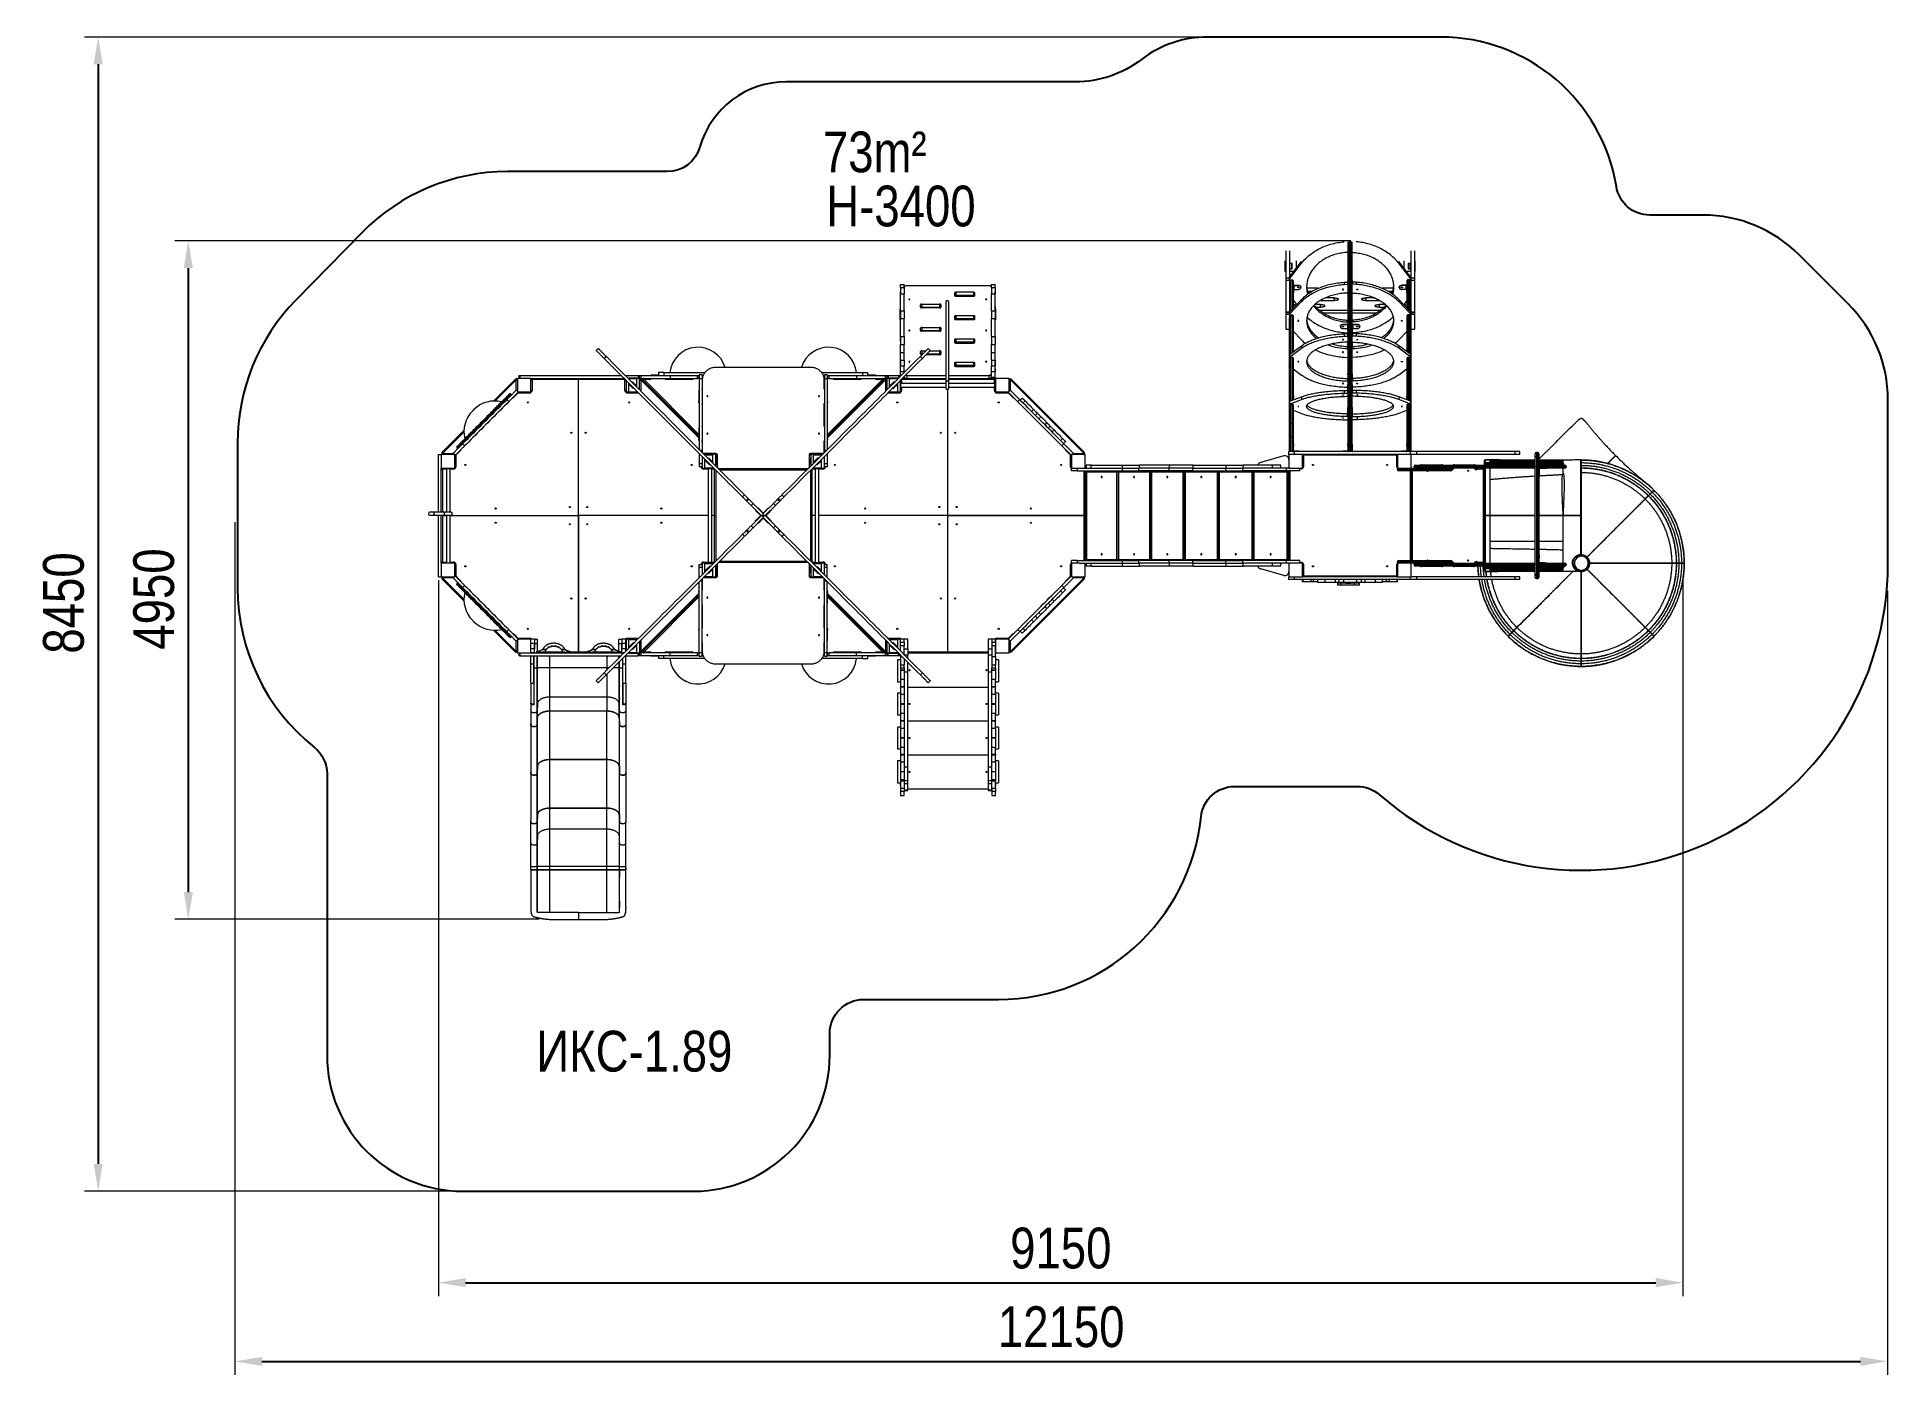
# Model space of a CAD drawing. Header units: millimetres. Extents: x -6600 to 7025, y -6221 to 3623.
import ezdxf

# ---------------------------------------------------------------- set-up
doc = ezdxf.new("R2010")
doc.units = ezdxf.units.MM
for name, color, linetype in [('DIKOM_АРТИКУЛ', 7, 'Continuous'), ('DIKOM_ЗОНА', 80, 'Continuous'), ('DIKOM_ОБЪЕКТ', 7, 'Continuous'), ('DIKOM_РАЗМЕР_ЗОНА', 7, 'Continuous'), ('DIKOM_РАЗМЕР_ОБЪЕКТА', 7, 'Continuous')]:
    doc.layers.add(name, color=color, linetype=linetype)
doc.styles.add('style1', font='arial.ttf', dxfattribs={"width": 0.8})
doc.dimstyles.new('1-50', dxfattribs={"dimtxt": 300, "dimasz": 200, "dimexe": 100, "dimexo": 0, "dimgap": 100, "dimtad": 1, "dimtxsty": 'style1', "dimcen": 200, "dimclrd": 7, "dimclre": 7, "dimclrt": 7, "dimadec": 1, "dimazin": 2, "dimtfac": 1, "dimtmove": 0, "dimatfit": 2, "dimfxl": 0, "dimlwd": 25, "dimlwe": 18, "dimarcsym": 0})

msp = doc.modelspace()

# ---------------------------------------------------------------- texts
at = {"layer": 'DIKOM_АРТИКУЛ', "insert": (-2924.331, -3688.353), "char_height": 300, "width": 1667.53662, "attachment_point": 1, "style": 'style1'}
msp.add_mtext('{\\fArial|b0|i0|c204|p34;ИКС}-1.{\\fArial|b0|i0|c204|p34;8}9', dxfattribs=at)
at = {"layer": 'DIKOM_РАЗМЕР_ОБЪЕКТА', "char_height": 300, "width": 1252.54025, "attachment_point": 1, "style": 'style1'}
for s, insert in [('73m²', (-815.278, 2927.776)), ('H-3400', (-790.34, 2529.812))]:
    msp.add_mtext(s, dxfattribs=dict(at, insert=insert))

# ---------------------------------------------------------------- blocks, each defined once
blk = doc.blocks.new('*D0')
at = {"layer": 'Defpoints', "color": 0, "transparency": 16777216}
for p in [(-3645, -372), (5516, -354), (5516, -5542)]:
    blk.add_point(p, dxfattribs=at)
at = {"layer": 'DIKOM_РАЗМЕР_ОБЪЕКТА', "color": 7, "lineweight": 18, "transparency": 16777216}
for p, q in [((-3645, -372), (-3645, -5642)), ((5516, -354), (5516, -5642))]:
    blk.add_line(p, q, dxfattribs=at)
at = {"layer": 'DIKOM_РАЗМЕР_ОБЪЕКТА', "color": 7, "lineweight": 25, "transparency": 16777216}
blk.add_line((-3445, -5542), (5316, -5542), dxfattribs=at)
at = {"layer": 'DIKOM_РАЗМЕР_ОБЪЕКТА', "color": 7, "transparency": 16777216}
for points in [[(-3445, -5508), (-3445, -5575), (-3645, -5542)], [(5316, -5508), (5316, -5575), (5516, -5542)]]:
    blk.add_solid(points, dxfattribs=at)
at = {"layer": 'DIKOM_РАЗМЕР_ОБЪЕКТА', "color": 7, "transparency": 16777216, "insert": (936, -5289), "char_height": 300, "attachment_point": 5, "style": 'style1'}
blk.add_mtext('9150', dxfattribs=at)
blk = doc.blocks.new('*D1')
at = {"layer": 'Defpoints', "color": 0, "transparency": 16777216}
for p in [(3072, 2123), (-5487, -2868), (-2903, -2868)]:
    blk.add_point(p, dxfattribs=at)
at = {"layer": 'DIKOM_РАЗМЕР_ОБЪЕКТА', "color": 7, "lineweight": 18, "transparency": 16777216}
for p, q in [((3072, 2123), (-5587, 2123)), ((-2903, -2868), (-5587, -2868))]:
    blk.add_line(p, q, dxfattribs=at)
at = {"layer": 'DIKOM_РАЗМЕР_ОБЪЕКТА', "color": 7, "lineweight": 25, "transparency": 16777216}
blk.add_line((-5487, 1923), (-5487, -2668), dxfattribs=at)
at = {"layer": 'DIKOM_РАЗМЕР_ОБЪЕКТА', "color": 7, "transparency": 16777216}
for points in [[(-5520, 1923), (-5453, 1923), (-5487, 2123)], [(-5520, -2668), (-5453, -2668), (-5487, -2868)]]:
    blk.add_solid(points, dxfattribs=at)
at = {"layer": 'DIKOM_РАЗМЕР_ОБЪЕКТА', "color": 7, "transparency": 16777216, "insert": (-5740, -512), "char_height": 300, "attachment_point": 5, "rotation": 90, "style": 'style1'}
blk.add_mtext('4950', dxfattribs=at)
blk = doc.blocks.new('*D2')
at = {"layer": 'Defpoints', "color": 0, "transparency": 16777216}
for p in [(2017, 3623), (-6150, -4868), (-3431, -4868)]:
    blk.add_point(p, dxfattribs=at)
at = {"layer": 'DIKOM_РАЗМЕР_ЗОНА', "color": 7, "lineweight": 18, "transparency": 16777216}
for p, q in [((2017, 3623), (-6250, 3623)), ((-3431, -4868), (-6250, -4868))]:
    blk.add_line(p, q, dxfattribs=at)
at = {"layer": 'DIKOM_РАЗМЕР_ЗОНА', "color": 7, "lineweight": 25, "transparency": 16777216}
blk.add_line((-6150, 3423), (-6150, -4668), dxfattribs=at)
at = {"layer": 'DIKOM_РАЗМЕР_ЗОНА', "color": 7, "transparency": 16777216}
for points in [[(-6184, 3423), (-6117, 3423), (-6150, 3623)], [(-6184, -4668), (-6117, -4668), (-6150, -4868)]]:
    blk.add_solid(points, dxfattribs=at)
at = {"layer": 'DIKOM_РАЗМЕР_ЗОНА', "color": 7, "transparency": 16777216, "insert": (-6404, -541), "char_height": 300, "attachment_point": 5, "rotation": 90, "style": 'style1'}
blk.add_mtext('8450', dxfattribs=at)
blk = doc.blocks.new('*D3')
at = {"layer": 'Defpoints', "color": 0, "transparency": 16777216}
for p in [(-5145, 53), (7022, -451), (7022, -6121)]:
    blk.add_point(p, dxfattribs=at)
at = {"layer": 'DIKOM_РАЗМЕР_ЗОНА', "color": 7, "lineweight": 18, "transparency": 16777216}
for p, q in [((-5145, 53), (-5145, -6221)), ((7022, -451), (7022, -6221))]:
    blk.add_line(p, q, dxfattribs=at)
at = {"layer": 'DIKOM_РАЗМЕР_ЗОНА', "color": 7, "lineweight": 25, "transparency": 16777216}
blk.add_line((-4945, -6121), (6822, -6121), dxfattribs=at)
at = {"layer": 'DIKOM_РАЗМЕР_ЗОНА', "color": 7, "transparency": 16777216}
for points in [[(-4945, -6088), (-4945, -6154), (-5145, -6121)], [(6822, -6088), (6822, -6154), (7022, -6121)]]:
    blk.add_solid(points, dxfattribs=at)
at = {"layer": 'DIKOM_РАЗМЕР_ЗОНА', "color": 7, "transparency": 16777216, "insert": (939, -5868), "char_height": 300, "attachment_point": 5, "style": 'style1'}
blk.add_mtext('12150', dxfattribs=at)

# ---------------------------------------------------------------- dimensions: what is measured, and where the dimension line sits
at = {"layer": 'DIKOM_РАЗМЕР_ЗОНА'}
dim = msp.add_linear_dim(base=(-6150.408, -4868.463), p1=(2016.737, 3622.925), p2=(-3431.086, -4868.463), angle=90, text='8450', dimstyle='1-50', dxfattribs=at)
dim.commit()
dim.dimension.update_dxf_attribs({"geometry": '*D2', "text_midpoint": (-6150.408, -540.877), "dimtype": 160})
dim = msp.add_linear_dim(base=(7022.219, -6120.906), p1=(-5145.086, 52.645), p2=(7022.219, -451.033), text='12150', dimstyle='1-50', dxfattribs=at)
dim.commit()
dim.dimension.update_dxf_attribs({"geometry": '*D3', "text_midpoint": (938.567, -6120.906), "dimtype": 160})
at = {"layer": 'DIKOM_РАЗМЕР_ОБЪЕКТА'}
dim = msp.add_linear_dim(base=(-5486.798, -2868.463), p1=(3072.189, 2122.925), p2=(-2902.586, -2868.463), angle=90, text='4950', dimstyle='1-50', dxfattribs=at)
dim.commit()
dim.dimension.update_dxf_attribs({"geometry": '*D1', "text_midpoint": (-5486.798, -512.097), "dimtype": 160})
dim = msp.add_linear_dim(base=(5516.104, -5541.815), p1=(-3645.086, -372.472), p2=(5516.104, -353.956), text='9150', dimstyle='1-50', dxfattribs=at)
dim.commit()
dim.dimension.update_dxf_attribs({"geometry": '*D0', "text_midpoint": (935.509, -5541.815), "dimtype": 160})

# ---------------------------------------------------------------- linework, layer by layer
at = {"layer": 'DIKOM_ЗОНА', "color": 3}
msp.add_lwpolyline([(-514.903, -3458.2), (476.69, -3458.2, 0.383988159), (1968.54, -2114.347, -0.383988159), (2217.182, -1890.372), (3117.269, -1890.372, -0.181135658), (3281.507, -1951.889, 0.643640851), (7025.338, -248.407), (7025.338, 952.848, 0.199023896), (6732.141, 1660.258), (6371.867, 2020.224, 0.198800844), (5665.063, 2312.814), (5272.509, 2312.814, -0.367823766), (5025.739, 2522.753, 0.367823766), (3732.558, 3622.925), (2016.737, 3622.925, 0.164819027), (1530.425, 3458.142, -0.164819027), (1044.112, 3293.358), (-1085.315, 3293.358, 0.334922755), (-1720.663, 2814.002, -0.334922755), (-1961.06, 2632.628), (-3138.148, 2632.628, 0.201507294), (-4209.34, 2182.651), (-4695.503, 1686.686, 0.196320015), (-5124.31, 636.664), (-5124.31, -429.815, 0.228186836), (-4559.798, -1602.361, -0.228186836), (-4465.712, -1797.785), (-4465.712, -3868.865, 0.414213562), (-3465.712, -4868.865), (-1764.903, -4868.865, 0.414213562), (-764.903, -3868.865), (-764.903, -3708.2, -0.414213562)], format="xyb", close=True, dxfattribs=at)
at = {"layer": 'DIKOM_ОБЪЕКТ', "color": 7, "linetype": 'Continuous', "lineweight": 15}
for p, q in [((2591.71, 2049.37), (2591.71, 1849.774)), ((2618.71, 2049.37), (2618.71, 1855.731)), ((3052.189, 1827.025), (3052.189, 2116.943)), ((3059.189, 2122.925), (3059.189, 1830.965)), ((3072.189, 1830.965), (3072.189, 2122.925)), ((3079.189, 2116.943), (3079.189, 1827.025)), ((3512.669, 2049.37), (3512.669, 1855.73)), ((3539.669, 2049.37), (3539.669, 1849.774)), ((2588.711, 1897.398), (2588.711, 1977.398)), ((2618.728, 1855.753), (2707.968, 1971.232)), ((2618.728, 1843.152), (2707.968, 1958.631)), ((2620.711, 1954.396), (2620.711, 1919.396)), ((2621.21, 1956.896), (2621.21, 1957.398)), ((2636.211, 1957.398), (2621.21, 1957.398)), ((2636.211, 1956.896), (2621.21, 1956.896)), ((2636.211, 1954.896), (2621.21, 1954.896)), ((2621.21, 1918.896), (2621.21, 1919.398)), ((2621.21, 1919.398), (2636.211, 1919.398)), ((2621.21, 1918.896), (2636.211, 1918.896)), ((2621.21, 1916.896), (2636.211, 1916.896)), ((2636.211, 1956.896), (2636.211, 1957.398)), ((2636.211, 1918.896), (2636.211, 1919.398)), ((2636.71, 1919.396), (2636.71, 1954.396)), ((2638.71, 1954.396), (2638.71, 1954.898)), ((2638.71, 1919.396), (2638.71, 1954.396)), ((2668.711, 1977.398), (2668.711, 1920.432)), ((2707.968, 1971.232), (2707.968, 1958.631)), ((3423.411, 1971.232), (3423.411, 1958.631)), ((3512.651, 1855.753), (3423.411, 1971.232)), ((3512.651, 1843.152), (3423.411, 1958.631)), ((3462.67, 1920.43), (3462.67, 1977.398)), ((3492.669, 1954.396), (3492.669, 1954.898)), ((3492.669, 1954.396), (3492.669, 1919.396)), ((3494.669, 1954.396), (3494.669, 1919.396)), ((3495.169, 1956.896), (3495.169, 1957.398)), ((3510.169, 1957.398), (3495.169, 1957.398)), ((3510.169, 1956.896), (3495.169, 1956.896)), ((3510.169, 1954.896), (3495.169, 1954.896)), ((3495.169, 1918.896), (3495.169, 1919.398)), ((3495.169, 1919.398), (3510.169, 1919.398)), ((3495.169, 1918.896), (3510.169, 1918.896)), ((3495.169, 1916.896), (3510.169, 1916.896)), ((3510.169, 1956.896), (3510.169, 1957.398)), ((3510.169, 1918.896), (3510.169, 1919.398)), ((3510.67, 1919.396), (3510.67, 1954.396)), ((3542.67, 1977.398), (3542.67, 1897.398)), ((-244.545, 1801.628), (-217.545, 1801.628)), ((-244.545, 1779.159), (-244.545, 1801.628)), ((-244.545, 1779.159), (-217.545, 1779.159)), ((-244.545, 1779.159), (-244.545, 1734.582)), ((-217.545, 1779.159), (-217.545, 1801.628)), ((-217.545, 1779.159), (-217.545, 1734.582)), ((405.455, 1793.358), (-197.545, 1793.358)), ((425.455, 1801.628), (452.455, 1801.628)), ((425.455, 1779.159), (425.455, 1801.628)), ((425.455, 1779.159), (452.455, 1779.159)), ((425.455, 1779.159), (425.455, 1734.582)), ((452.455, 1779.159), (452.455, 1801.628)), ((452.455, 1779.159), (452.455, 1734.582)), ((2591.71, 1897.398), (2588.711, 1897.398)), ((2591.71, 1849.774), (2591.71, 1832.012)), ((2617.921, 1849.774), (2591.71, 1849.774)), ((2618.71, 1832.012), (2591.71, 1832.012)), ((2591.71, 1832.012), (2591.71, 1597.983)), ((2617.921, 1853.574), (2617.921, 1840.972)), ((2650.911, 1897.398), (2618.71, 1897.398)), ((2618.71, 1838.815), (2618.71, 1832.012)), ((2618.71, 1832.012), (2618.71, 1599.532)), ((2618.728, 1855.753), (2618.728, 1843.152)), ((2622.921, 1836.972), (2637.71, 1836.972)), ((2625.71, 1836.972), (2625.71, 1835.389)), ((2625.71, 1835.389), (2625.71, 1832.012)), ((2625.71, 1835.389), (2638.71, 1835.389)), ((2638.71, 1832.012), (2625.71, 1832.012)), ((2625.71, 1832.012), (2625.71, 1606.786)), ((2638.71, 1835.389), (2638.71, 1836.922)), ((2638.71, 1832.012), (2638.71, 1835.389)), ((2638.71, 1620.259), (2638.71, 1832.012)), ((2645.71, 1829.843), (2645.71, 1830.574)), ((2645.71, 1829.789), (2645.71, 1826.117)), ((2645.71, 1826.117), (2645.71, 1627.514)), ((2648.71, 1793.375), (2645.71, 1793.375)), ((2645.71, 1772.973), (2648.71, 1772.973)), ((2648.71, 1772.973), (2648.71, 1793.375)), ((2648.71, 1772.973), (2648.71, 1747.773)), ((2651.71, 1796.975), (2651.71, 1795.175)), ((2651.71, 1796.975), (2685.71, 1796.975)), ((2651.71, 1795.175), (2651.71, 1766.376)), ((2651.71, 1795.175), (2685.71, 1795.175)), ((2685.71, 1795.175), (2685.71, 1796.975)), ((2703.71, 1780.776), (2703.71, 1782.576)), ((3021.044, 1818.605), (3046.966, 1819.862)), ((3021.044, 1818.605), (3021.044, 1802.482)), ((3021.044, 1802.482), (3046.966, 1803.738)), ((3046.966, 1819.862), (3046.966, 1803.738)), ((3052.189, 1830.213), (3049.189, 1830.213)), ((3049.189, 1823.745), (3049.189, 1830.213)), ((3049.189, 1819.597), (3049.189, 1823.745)), ((3052.189, 1823.745), (3049.189, 1823.745)), ((3052.189, 1821.801), (3052.189, 1827.025)), ((3052.189, 1805.643), (3052.189, 1821.801)), ((3052.189, 1800.828), (3052.189, 1805.643)), ((3052.189, 1448.515), (3052.189, 1800.828)), ((3059.189, 1830.965), (3059.189, 1826.286)), ((3059.189, 1830.965), (3072.189, 1830.965)), ((3059.189, 1826.286), (3059.189, 1810.127)), ((3072.189, 1826.286), (3059.189, 1826.286)), ((3059.189, 1810.127), (3059.189, 1805.816)), ((3059.189, 1810.127), (3072.189, 1810.127)), ((3059.189, 1805.816), (3059.189, 1451.019)), ((3072.189, 1805.816), (3059.189, 1805.816)), ((3072.189, 1826.286), (3072.189, 1830.965)), ((3072.189, 1810.127), (3072.189, 1826.286)), ((3072.189, 1805.816), (3072.189, 1810.127)), ((3072.189, 1451.019), (3072.189, 1805.816)), ((3079.189, 1827.025), (3079.189, 1821.801)), ((3079.189, 1821.801), (3079.189, 1805.643)), ((3079.189, 1805.643), (3079.189, 1800.828)), ((3079.189, 1800.828), (3079.189, 1448.515)), ((3082.189, 1830.213), (3079.19, 1830.213)), ((3079.19, 1823.745), (3079.19, 1830.213)), ((3079.19, 1823.745), (3079.19, 1816.661)), ((3082.189, 1823.745), (3079.19, 1823.745)), ((3079.19, 1816.661), (3079.19, 1800.538)), ((3079.19, 1800.538), (3079.19, 1742.797)), ((3082.189, 1830.213), (3082.189, 1823.745)), ((3082.189, 1823.745), (3082.189, 1819.597)), ((3084.412, 1819.862), (3084.412, 1803.738)), ((3110.335, 1818.605), (3084.412, 1819.862)), ((3110.335, 1802.482), (3084.412, 1803.738)), ((3110.335, 1818.605), (3110.335, 1802.482)), ((3427.669, 1780.776), (3427.669, 1782.576)), ((3445.669, 1796.975), (3445.669, 1795.175)), ((3479.669, 1796.975), (3445.669, 1796.975)), ((3479.669, 1795.175), (3445.669, 1795.175)), ((3479.669, 1795.175), (3479.669, 1796.975)), ((3479.669, 1766.376), (3479.669, 1795.175)), ((3512.669, 1897.398), (3480.469, 1897.398)), ((3485.669, 1793.375), (3482.669, 1793.375)), ((3482.669, 1772.973), (3482.669, 1793.375)), ((3482.669, 1747.773), (3482.669, 1772.973)), ((3482.669, 1772.973), (3485.669, 1772.973)), ((3485.669, 1829.789), (3485.669, 1830.644)), ((3485.669, 1793.375), (3485.669, 1830.574)), ((3485.669, 1826.117), (3485.669, 1829.789)), ((3485.669, 1627.513), (3485.669, 1826.117)), ((3485.669, 1772.973), (3485.669, 1793.375)), ((3485.669, 1772.973), (3485.669, 1747.773)), ((3492.669, 1836.923), (3492.669, 1835.389)), ((3492.669, 1835.389), (3492.669, 1832.012)), ((3492.669, 1835.389), (3505.669, 1835.389)), ((3505.669, 1832.012), (3492.669, 1832.012)), ((3492.669, 1832.012), (3492.669, 1620.258)), ((3508.458, 1836.972), (3493.669, 1836.972)), ((3505.669, 1835.389), (3505.669, 1836.972)), ((3505.669, 1832.012), (3505.669, 1835.389)), ((3505.669, 1606.785), (3505.669, 1832.012)), ((3512.651, 1855.753), (3512.651, 1843.152)), ((3512.669, 1838.816), (3512.669, 1832.012)), ((3539.669, 1832.012), (3512.669, 1832.012)), ((3512.669, 1832.012), (3512.669, 1599.531)), ((3513.458, 1840.972), (3513.458, 1853.574)), ((3539.669, 1849.774), (3513.458, 1849.774)), ((3542.67, 1897.398), (3539.669, 1897.398)), ((3539.669, 1849.774), (3539.669, 1832.012)), ((3539.669, 1832.012), (3539.669, 1597.983)), ((-246.045, 1745.752), (-246.045, 1640.213)), ((-246.045, 1640.213), (-246.045, 1618.096)), ((-244.545, 1734.582), (-217.545, 1734.582)), ((-244.545, 1609.018), (-244.545, 1734.582)), ((-217.545, 1609.018), (-217.545, 1734.582)), ((-96.045, 1635.625), (-96.045, 1652.832)), ((-86.045, 1658.568), (43.955, 1658.568)), ((-86.045, 1658.568), (-86.045, 1636.451)), ((-86.045, 1636.451), (43.955, 1636.451)), ((43.955, 1658.568), (43.955, 1636.451)), ((53.955, 1652.832), (53.955, 1635.625)), ((153.955, 1738.869), (153.955, 1721.661)), ((293.955, 1744.604), (163.955, 1744.604)), ((163.955, 1744.604), (163.955, 1722.487)), ((293.955, 1722.487), (163.955, 1722.487)), ((163.955, 1715.926), (293.955, 1715.926)), ((293.955, 1744.604), (293.955, 1722.487)), ((303.955, 1721.661), (303.955, 1738.869)), ((425.455, 1734.582), (452.455, 1734.582)), ((425.455, 1609.018), (425.455, 1734.582)), ((452.455, 1609.018), (452.455, 1734.582)), ((453.955, 1640.213), (453.955, 1745.752)), ((453.955, 1640.213), (453.955, 1618.096)), ((2618.728, 1599.549), (2707.968, 1692.039)), ((2618.728, 1583.426), (2707.968, 1675.916)), ((2645.71, 1747.773), (2648.71, 1747.773)), ((2645.71, 1740.574), (2648.71, 1740.574)), ((2645.71, 1687.084), (2671.272, 1654.007)), ((2648.71, 1747.773), (2648.71, 1740.574)), ((2651.71, 1766.376), (2685.71, 1766.376)), ((2707.968, 1692.039), (2707.968, 1675.916)), ((2786.221, 1751.738), (2758.711, 1751.738)), ((2758.711, 1751.738), (2758.711, 1734.539)), ((2848.71, 1654.823), (2806.247, 1654.823)), ((2815.753, 1635.44), (2848.71, 1635.44)), ((2848.71, 1635.44), (2848.71, 1654.823)), ((2858.711, 1691.208), (2858.711, 1683.897)), ((2858.711, 1683.897), (2948.711, 1683.897)), ((2878.711, 1642.708), (2878.711, 1647.554)), ((2948.711, 1703.28), (2883.211, 1703.28)), ((2948.711, 1683.897), (2948.711, 1703.28)), ((2978.71, 1691.166), (2978.71, 1696.011)), ((3150.71, 1696.011), (3150.71, 1691.166)), ((3248.169, 1703.28), (3180.711, 1703.28)), ((3180.711, 1703.28), (3180.711, 1683.897)), ((3180.711, 1683.897), (3270.71, 1683.897)), ((3250.71, 1647.554), (3250.71, 1642.708)), ((3270.71, 1683.897), (3270.71, 1692.265)), ((3325.132, 1654.823), (3280.711, 1654.823)), ((3280.711, 1654.823), (3280.711, 1635.44)), ((3280.711, 1635.44), (3315.626, 1635.44)), ((3370.711, 1751.738), (3345.158, 1751.738)), ((3370.711, 1735.871), (3370.711, 1751.738)), ((3423.411, 1692.039), (3423.411, 1675.916)), ((3512.651, 1599.549), (3423.411, 1692.039)), ((3512.651, 1583.426), (3423.411, 1675.916)), ((3479.669, 1766.376), (3445.669, 1766.376)), ((3485.669, 1687.085), (3460.107, 1654.007)), ((3485.669, 1747.773), (3482.669, 1747.773)), ((3482.669, 1740.574), (3482.669, 1747.773)), ((3482.669, 1740.574), (3485.669, 1740.574)), ((3485.669, 1747.773), (3485.669, 1740.574)), ((3485.669, 1734.577), (3485.669, 1740.574)), ((-247.545, 1541.628), (-247.545, 1621.628)), ((-247.545, 1621.628), (-246.045, 1621.628)), ((-244.545, 1541.628), (-247.545, 1541.628)), ((-246.045, 1516.321), (-246.045, 1410.783)), ((-244.545, 1609.018), (-217.545, 1609.018)), ((-244.545, 1609.018), (-244.545, 1551.397)), ((-244.545, 1551.397), (-217.545, 1551.397)), ((-244.545, 1419.355), (-244.545, 1551.397)), ((-217.545, 1609.018), (-217.545, 1551.397)), ((-217.545, 1419.355), (-217.545, 1551.397)), ((43.955, 1629.889), (-86.045, 1629.889)), ((153.955, 1566.796), (153.955, 1549.588)), ((293.955, 1572.531), (163.955, 1572.531)), ((163.955, 1572.531), (163.955, 1550.414)), ((293.955, 1550.414), (163.955, 1550.414)), ((163.955, 1543.853), (293.955, 1543.853)), ((293.955, 1572.531), (293.955, 1550.414)), ((303.955, 1549.588), (303.955, 1566.796)), ((425.455, 1609.018), (452.455, 1609.018)), ((425.455, 1609.018), (425.455, 1551.397)), ((425.455, 1551.397), (452.455, 1551.397)), ((425.455, 1419.355), (425.455, 1551.397)), ((452.455, 1609.018), (452.455, 1551.397)), ((452.455, 1419.355), (452.455, 1551.397)), ((455.455, 1541.628), (452.455, 1541.628)), ((453.955, 1621.628), (455.455, 1621.628)), ((453.955, 1410.783), (453.955, 1516.321)), ((455.455, 1621.628), (455.455, 1541.628)), ((2591.71, 1597.983), (2591.71, 1593.298)), ((2617.929, 1597.983), (2591.71, 1597.983)), ((2591.71, 1593.298), (2591.71, 1582.643)), ((2617.921, 1593.298), (2591.71, 1593.298)), ((2591.71, 1582.643), (2591.71, 1474.357)), ((2617.921, 1582.643), (2591.71, 1582.643)), ((2617.921, 1597.804), (2617.921, 1581.68)), ((2618.71, 1579.952), (2618.71, 1558.031)), ((2618.71, 1287.383), (2618.71, 1558.031)), ((2618.728, 1599.549), (2618.728, 1583.426)), ((2622.921, 1578.477), (2637.71, 1578.477)), ((2625.71, 1578.477), (2625.71, 1577.216)), ((2625.71, 1577.216), (2625.71, 1572.811)), ((2625.71, 1577.216), (2638.71, 1577.216)), ((2638.71, 1572.811), (2625.71, 1572.811)), ((2625.71, 1572.811), (2625.71, 1292.446)), ((2638.71, 1577.216), (2638.71, 1578.436)), ((2638.71, 1572.811), (2638.71, 1577.216)), ((2638.71, 1301.85), (2638.71, 1572.811)), ((2645.71, 1572.767), (2645.71, 1573.352)), ((2645.71, 1572.731), (2645.71, 1567.941)), ((2645.71, 1567.941), (2645.71, 1306.913)), ((3012.19, 1509.222), (3012.19, 1507.422)), ((3012.19, 1509.222), (3046.19, 1509.222)), ((3012.19, 1507.422), (3046.19, 1507.422)), ((3046.19, 1507.422), (3046.19, 1509.222)), ((3046.19, 1507.422), (3046.19, 1478.623)), ((3047.476, 1539.611), (3047.476, 1527.01)), ((3049.189, 1505.622), (3049.189, 1485.22)), ((3052.189, 1505.622), (3049.189, 1505.622)), ((3079.19, 1523.016), (3079.19, 1535.618)), ((3079.19, 1505.622), (3079.19, 1523.016)), ((3082.189, 1505.622), (3079.19, 1505.622)), ((3079.19, 1485.22), (3079.19, 1505.622)), ((3082.189, 1485.22), (3082.189, 1505.622)), ((3083.903, 1539.611), (3083.903, 1527.01)), ((3085.19, 1509.222), (3085.19, 1507.422)), ((3085.19, 1509.222), (3119.19, 1509.222)), ((3085.19, 1507.422), (3085.19, 1478.623)), ((3085.19, 1507.422), (3119.19, 1507.422)), ((3119.19, 1507.422), (3119.19, 1509.222)), ((3485.669, 1572.731), (3485.669, 1573.408)), ((3485.669, 1496.466), (3485.669, 1573.352)), ((3485.669, 1567.941), (3485.669, 1572.731)), ((3485.669, 1306.913), (3485.669, 1567.941)), ((3492.669, 1578.437), (3492.669, 1577.216)), ((3492.669, 1577.216), (3492.669, 1572.811)), ((3492.669, 1577.216), (3505.669, 1577.216)), ((3505.669, 1572.811), (3492.669, 1572.811)), ((3492.669, 1572.811), (3492.669, 1301.849)), ((3508.458, 1578.477), (3493.669, 1578.477)), ((3505.669, 1577.216), (3505.669, 1578.477)), ((3505.669, 1572.811), (3505.669, 1577.216)), ((3505.669, 1292.445), (3505.669, 1572.811)), ((3512.651, 1599.549), (3512.651, 1583.426)), ((3512.669, 1579.953), (3512.669, 1558.031)), ((3512.669, 1558.031), (3512.669, 1287.382)), ((3539.669, 1597.983), (3513.45, 1597.983)), ((3513.458, 1581.68), (3513.458, 1597.804)), ((3539.669, 1593.298), (3513.458, 1593.298)), ((3539.669, 1582.643), (3513.458, 1582.643)), ((3539.669, 1597.983), (3539.669, 1593.298)), ((3539.669, 1593.298), (3539.669, 1582.643)), ((3539.669, 1582.643), (3539.669, 1474.357)), ((-246.045, 1410.783), (-246.045, 1388.666)), ((-244.545, 1419.355), (-217.545, 1419.355)), ((-244.545, 1419.355), (-244.545, 1359.548)), ((-217.545, 1419.355), (-217.545, 1359.548)), ((-96.045, 1463.552), (-96.045, 1480.759)), ((-86.045, 1486.495), (43.955, 1486.495)), ((-86.045, 1486.495), (-86.045, 1464.378)), ((-86.045, 1464.378), (43.955, 1464.378)), ((43.955, 1457.816), (-86.045, 1457.816)), ((43.955, 1486.495), (43.955, 1464.378)), ((53.955, 1480.759), (53.955, 1463.552)), ((153.955, 1394.723), (153.955, 1377.516)), ((293.955, 1400.459), (163.955, 1400.459)), ((163.955, 1400.459), (163.955, 1378.341)), ((293.955, 1378.341), (163.955, 1378.341)), ((163.955, 1371.78), (293.955, 1371.78)), ((293.955, 1400.459), (293.955, 1378.341)), ((303.955, 1377.516), (303.955, 1394.723)), ((425.455, 1419.355), (452.455, 1419.355)), ((425.455, 1419.355), (425.455, 1359.548)), ((452.455, 1419.355), (452.455, 1359.548)), ((453.955, 1410.783), (453.955, 1388.666)), ((2591.71, 1474.357), (2618.71, 1474.357)), ((2645.71, 1458.427), (2707.968, 1393.902)), ((2994.19, 1494.823), (2994.19, 1493.023)), ((3012.19, 1478.623), (3046.19, 1478.623)), ((3021.044, 1448.496), (3046.966, 1446.928)), ((3021.044, 1440.286), (3046.966, 1441.162)), ((3021.044, 1440.286), (3021.044, 1421.502)), ((3021.044, 1421.502), (3046.966, 1422.379)), ((3046.966, 1441.162), (3046.966, 1422.379)), ((3049.189, 1468.166), (3049.189, 1485.22)), ((3049.189, 1485.22), (3052.189, 1485.22)), ((3052.189, 1468.166), (3049.189, 1468.166)), ((3049.189, 1458.216), (3049.189, 1468.166)), ((3049.189, 1458.216), (3049.189, 1440.978)), ((3052.189, 1458.216), (3049.189, 1458.216)), ((3052.189, 1369.275), (3049.189, 1369.275)), ((3049.189, 1362.808), (3049.189, 1369.275)), ((3049.189, 1346.081), (3049.189, 1362.808)), ((3052.189, 1362.808), (3049.189, 1362.808)), ((3052.189, 1442.524), (3052.189, 1448.515)), ((3052.189, 1423.639), (3052.189, 1442.524)), ((3052.189, 1418.061), (3052.189, 1423.639)), ((3052.189, 1030.53), (3052.189, 1418.061)), ((3059.189, 1451.019), (3059.189, 1445.654)), ((3059.189, 1451.019), (3072.189, 1451.019)), ((3059.189, 1445.654), (3059.189, 1426.77)), ((3072.189, 1445.654), (3059.189, 1445.654)), ((3059.189, 1426.77), (3059.189, 1421.774)), ((3059.189, 1426.77), (3072.189, 1426.77)), ((3059.189, 1421.774), (3059.189, 1031.511)), ((3072.189, 1421.774), (3059.189, 1421.774)), ((3072.189, 1445.654), (3072.189, 1451.019)), ((3072.189, 1426.77), (3072.189, 1445.654)), ((3072.189, 1421.774), (3072.189, 1426.77)), ((3072.189, 1031.511), (3072.189, 1421.774)), ((3079.189, 1448.515), (3079.189, 1442.524)), ((3079.189, 1442.524), (3079.189, 1423.639)), ((3079.189, 1423.639), (3079.189, 1418.061)), ((3079.189, 1418.061), (3079.189, 1030.53)), ((3079.19, 1468.166), (3079.19, 1485.22)), ((3079.19, 1485.22), (3082.189, 1485.22)), ((3082.189, 1468.166), (3079.19, 1468.166)), ((3079.19, 1458.216), (3079.19, 1468.166)), ((3082.189, 1458.216), (3079.19, 1458.216)), ((3079.19, 1458.216), (3079.19, 1438.928)), ((3079.19, 1438.928), (3079.19, 1420.145)), ((3079.19, 1420.145), (3079.19, 1379.845)), ((3082.189, 1369.275), (3079.19, 1369.275)), ((3079.19, 1362.808), (3079.19, 1369.275)), ((3082.189, 1362.808), (3079.19, 1362.808)), ((3079.19, 1362.808), (3079.19, 1343.144)), ((3082.189, 1485.22), (3082.189, 1468.166)), ((3082.189, 1468.166), (3082.189, 1458.216)), ((3082.189, 1458.216), (3082.189, 1440.978)), ((3082.189, 1369.275), (3082.189, 1362.808)), ((3082.189, 1362.808), (3082.189, 1346.081)), ((3110.335, 1448.496), (3084.412, 1446.928)), ((3084.412, 1441.162), (3084.412, 1422.379)), ((3110.335, 1440.286), (3084.412, 1441.162)), ((3110.335, 1421.502), (3084.412, 1422.379)), ((3085.19, 1478.623), (3119.19, 1478.623)), ((3110.335, 1440.286), (3110.335, 1421.502)), ((3137.19, 1493.023), (3137.19, 1494.823)), ((3485.669, 1458.428), (3423.411, 1393.902)), ((3512.669, 1474.357), (3539.669, 1474.357)), ((-2484.1, 1316.803), (-2469.251, 1331.652)), ((-2411.35, 1273.751), (-2426.199, 1258.902)), ((-246.045, 1286.89), (-246.045, 1181.352)), ((-244.545, 1359.548), (-217.545, 1359.548)), ((-244.545, 1302.088), (-244.545, 1359.548)), ((-244.545, 1302.088), (-217.545, 1302.088)), ((-244.545, 1246.205), (-244.545, 1302.088)), ((-244.545, 1246.205), (-217.545, 1246.205)), ((-244.545, 1246.205), (-244.545, 1203.662)), ((-217.545, 1302.088), (-217.545, 1359.548)), ((-217.545, 1246.205), (-217.545, 1302.088)), ((-217.545, 1246.205), (-217.545, 1203.662)), ((-82.422, 1258.668), (-97.271, 1273.517)), ((-96.045, 1291.479), (-96.045, 1308.686)), ((-86.045, 1314.422), (-56.366, 1314.422)), ((-86.045, 1314.422), (-86.045, 1292.305)), ((-86.045, 1292.305), (-78.483, 1292.305)), ((-85.045, 1285.743), (-86.045, 1285.743)), ((43.955, 1285.743), (-55.346, 1285.743)), ((-48.784, 1292.305), (43.955, 1292.305)), ((-39.37, 1331.418), (-24.521, 1316.569)), ((-26.667, 1314.422), (43.955, 1314.422)), ((43.955, 1314.422), (43.955, 1292.305)), ((53.955, 1308.686), (53.955, 1291.479)), ((293.955, 1228.386), (163.955, 1228.386)), ((163.955, 1228.386), (163.955, 1206.269)), ((293.955, 1228.386), (293.955, 1206.269)), ((425.455, 1359.548), (452.455, 1359.548)), ((425.455, 1302.088), (425.455, 1359.548)), ((425.455, 1302.088), (452.455, 1302.088)), ((425.455, 1246.205), (425.455, 1302.088)), ((425.455, 1246.205), (452.455, 1246.205)), ((425.455, 1246.205), (425.455, 1203.662)), ((452.455, 1302.088), (452.455, 1359.548)), ((452.455, 1246.205), (452.455, 1302.088)), ((452.455, 1246.205), (452.455, 1203.662)), ((453.955, 1181.352), (453.955, 1286.89)), ((2617.921, 1286.177), (2617.921, 1267.393)), ((2618.71, 1261.092), (2618.71, 1266.187)), ((2618.71, 1255.573), (2618.71, 1261.092)), ((2618.71, 945.268), (2618.71, 1255.573)), ((2618.728, 1287.395), (2707.968, 1351.948)), ((2618.728, 1268.612), (2707.968, 1333.165)), ((2618.728, 1287.395), (2618.728, 1268.612)), ((2622.921, 1265.157), (2637.71, 1265.157)), ((2625.71, 1265.157), (2625.71, 1264.222)), ((2625.71, 1264.222), (2625.71, 1259.148)), ((2625.71, 1264.222), (2638.71, 1264.222)), ((2625.71, 1259.148), (2625.71, 946.409)), ((2638.71, 1259.148), (2625.71, 1259.148)), ((2638.71, 1264.222), (2638.71, 1265.129)), ((2638.71, 1259.148), (2638.71, 1264.222)), ((2638.71, 950.536), (2638.71, 1259.148)), ((2646.259, 1307.31), (2645.71, 1307.31)), ((2645.71, 1261.173), (2645.71, 1261.581)), ((2645.71, 1261.137), (2645.71, 1261.092)), ((2645.71, 1261.092), (2645.71, 1255.573)), ((2645.71, 1255.573), (2645.71, 953.187)), ((2707.968, 1351.948), (2707.968, 1333.165)), ((3021.044, 1267.336), (3046.966, 1266.08)), ((3047.476, 1346.343), (3047.476, 1330.219)), ((3079.19, 1327.021), (3079.19, 1343.144)), ((3079.19, 1269.28), (3079.19, 1327.021)), ((3083.903, 1346.343), (3083.903, 1330.219)), ((3110.335, 1267.336), (3084.412, 1266.08)), ((3423.411, 1351.948), (3423.411, 1333.165)), ((3512.651, 1287.395), (3423.411, 1351.948)), ((3512.651, 1268.612), (3423.411, 1333.165)), ((3485.669, 1307.31), (3485.12, 1307.31)), ((3485.669, 1307.31), (3485.669, 1306.913)), ((3485.669, 1261.092), (3485.669, 1261.62)), ((3485.669, 1207.918), (3485.669, 1261.581)), ((3485.669, 1255.573), (3485.669, 1261.092)), ((3485.669, 953.186), (3485.669, 1255.573)), ((3492.669, 1265.129), (3492.669, 1264.222)), ((3492.669, 1264.222), (3492.669, 1259.148)), ((3492.669, 1264.222), (3505.669, 1264.222)), ((3505.669, 1259.148), (3492.669, 1259.148)), ((3492.669, 1259.148), (3492.669, 950.536)), ((3508.458, 1265.157), (3493.669, 1265.157)), ((3505.669, 1264.222), (3505.669, 1265.157)), ((3505.669, 1259.148), (3505.669, 1264.222)), ((3505.669, 946.409), (3505.669, 1259.148)), ((3512.651, 1287.395), (3512.651, 1268.612)), ((3512.669, 1266.188), (3512.669, 1261.092)), ((3512.669, 1261.092), (3512.669, 1255.573)), ((3512.669, 1255.573), (3512.669, 945.268)), ((3513.458, 1267.393), (3513.458, 1286.177)), ((-3241.004, 944.826), (-3081.38, 1104.45)), ((-3075.723, 1098.793), (-3229.502, 945.014)), ((-3072.309, 1025.224), (-3072.309, 1097.379)), ((-3064.545, 1097.379), (-3072.309, 1097.379)), ((-2964.545, 1111.628), (-3064.545, 1111.628)), ((-3064.545, 1111.628), (-3064.545, 1011.628)), ((-3054.545, 1132.628), (-3054.545, 1111.628)), ((-3054.545, 1132.628), (-3046.164, 1132.628)), ((-3046.164, 1132.628), (-3046.164, 1111.628)), ((-3046.164, 1132.628), (-2299.925, 1132.628)), ((-2964.545, 1111.628), (-2278.925, 1111.628)), ((-2964.545, 1011.628), (-2964.545, 1111.628)), ((-2964.308, 1101.628), (-2956.308, 1101.628)), ((-2964.308, 1021.629), (-2964.308, 1101.628)), ((-2956.308, 1101.628), (-2956.308, 1021.629)), ((-2954.308, 1111.628), (-2954.308, 1103.628)), ((-2614.31, 1103.628), (-2954.308, 1103.628)), ((-2614.31, 1111.628), (-2614.31, 1103.628)), ((-2614.31, 101.628), (-2614.31, 1103.628)), ((-2274.309, 1103.628), (-2614.31, 1103.628)), ((-2274.309, 1107.012), (-2274.309, 1103.628)), ((-2272.309, 1021.63), (-2272.309, 1101.628)), ((-2268.925, 1101.628), (-2272.309, 1101.628)), ((-2270.227, 1132.628), (-2175.868, 1132.628)), ((-2264.311, 1097.013), (-2264.311, 1011.628)), ((-2244.31, 1111.628), (-2249.227, 1111.628)), ((-2244.31, 1114.628), (-2184.31, 1114.628)), ((-2244.31, 1109.628), (-2244.31, 1114.628)), ((-2244.31, 1109.628), (-2184.31, 1109.628)), ((-2244.31, 1106.712), (-2244.31, 1109.628)), ((-2184.31, 1109.628), (-2184.31, 1114.628)), ((-2164.31, 1111.628), (-2184.31, 1111.628)), ((-2184.31, 1046.712), (-2184.31, 1109.628)), ((-2175.868, 1132.628), (-2175.868, 1111.628)), ((-2175.868, 1132.628), (-2167.311, 1132.628)), ((-2167.311, 1132.628), (-2167.311, 1111.628)), ((-2167.311, 1132.628), (-2164.31, 1132.628)), ((-2164.31, 1111.628), (-2164.31, 1132.628)), ((-2164.31, 1132.628), (-2154.501, 1132.628)), ((-2154.501, 1111.628), (-2164.31, 1111.628)), ((-2164.31, 1026.712), (-2164.31, 1111.628)), ((-2164.309, 1026.71), (-2164.309, 1097.376)), ((-2164.309, 1097.376), (-2156.309, 1097.376)), ((-2156.309, 1097.376), (-2156.309, 1021.63)), ((-2154.501, 1132.628), (-2154.501, 1111.628)), ((-2154.501, 1132.628), (-1940.355, 1132.628)), ((-2154.501, 1111.628), (-1940.355, 1111.628)), ((-2147.238, 1104.447), (-2152.895, 1098.79)), ((-1728.311, 674.206), (-2152.895, 1098.79)), ((-2147.238, 1104.447), (-1728.311, 685.52)), ((-1728.311, 686.942), (-2137.633, 1096.264)), ((-2131.269, 1111.628), (-2131.269, 1102.628)), ((-2093.311, 1102.628), (-2131.269, 1102.628)), ((-2131.269, 1102.628), (-1728.311, 699.67)), ((-2093.311, 1111.628), (-2093.311, 1102.628)), ((-2075.311, 1136.628), (-2024.304, 1136.628)), ((-2075.311, 1132.628), (-2075.311, 1136.628)), ((-2024.304, 1153.628), (-2024.304, 1132.628)), ((-1985.444, 1153.628), (-2024.304, 1153.628)), ((-1985.463, 1153.628), (-1985.463, 1132.628)), ((-1985.463, 1153.628), (-1684.837, 1153.628)), ((-1965.31, 1102.628), (-1965.31, 1111.628)), ((-1783.31, 1102.628), (-1965.31, 1102.628)), ((-1940.355, 1132.628), (-1940.355, 1111.628)), ((-1940.355, 1132.628), (-1737.519, 1132.628)), ((-1940.355, 1111.628), (-1737.519, 1111.628)), ((-1783.31, 1102.628), (-1783.31, 1111.628)), ((-1737.519, 1111.628), (-1737.519, 1132.628)), ((-1737.519, 1132.628), (-1727.31, 1132.628)), ((-1727.31, 1111.628), (-1737.519, 1111.628)), ((-1727.31, 1132.628), (-1727.31, 1111.628)), ((-1727.31, 1132.628), (-1725.31, 1132.628)), ((-1727.31, 1111.628), (-1725.31, 1111.628)), ((-1704.31, 1136.628), (-1725.31, 1136.628)), ((-1725.31, 1136.628), (-1725.31, 1107.634)), ((-1704.31, 1107.634), (-1725.31, 1107.634)), ((-1725.31, 1107.634), (-1725.31, 587.712)), ((-1704.31, 1136.628), (-1704.31, 1107.634)), ((-1704.31, 1132.628), (-1696.922, 1132.628)), ((-1704.31, 1111.628), (-1702.558, 1111.628)), ((-1704.31, 1107.634), (-1704.31, 581.753)), ((-1703.147, 1105.628), (-1704.31, 1105.628)), ((-1703.31, 1100.365), (-1703.31, 1035.062)), ((-905.311, 1192.343), (-1603.311, 1192.343)), ((-823.784, 1153.628), (-523.165, 1153.628)), ((-811.699, 1132.628), (-804.31, 1132.628)), ((-806.063, 1111.628), (-804.31, 1111.628)), ((-804.31, 1105.628), (-805.474, 1105.628)), ((-805.31, 1035.062), (-805.31, 1100.365)), ((-783.311, 1136.628), (-804.31, 1136.628)), ((-804.31, 1136.628), (-804.31, 1107.634)), ((-783.311, 1107.634), (-804.31, 1107.634)), ((-804.31, 1107.634), (-804.31, 581.753)), ((-783.311, 1136.628), (-783.311, 1107.634)), ((-783.311, 1132.628), (-781.31, 1132.628)), ((-783.311, 1111.628), (-781.31, 1111.628)), ((-783.311, 1107.634), (-783.311, 587.477)), ((-781.31, 1111.628), (-781.31, 1132.628)), ((-781.31, 1132.628), (-771.102, 1132.628)), ((-771.102, 1111.628), (-781.31, 1111.628)), ((-780.311, 685.52), (-361.38, 1104.45)), ((-780.311, 699.67), (-377.352, 1102.628)), ((-355.723, 1098.793), (-780.311, 674.206)), ((-370.988, 1096.264), (-780.311, 686.942)), ((-771.102, 1132.628), (-771.102, 1111.628)), ((-771.102, 1132.628), (-568.266, 1132.628)), ((-771.102, 1111.628), (-568.266, 1111.628)), ((-725.31, 1111.628), (-725.31, 1102.628)), ((-543.311, 1102.628), (-725.31, 1102.628)), ((-568.266, 1132.628), (-568.266, 1111.628)), ((-568.266, 1132.628), (-354.12, 1132.628)), ((-568.266, 1111.628), (-354.12, 1111.628)), ((-543.311, 1111.628), (-543.311, 1102.628)), ((-523.159, 1153.628), (-523.165, 1153.628)), ((-523.165, 1153.628), (-523.165, 1132.628)), ((-523.159, 1153.628), (-523.159, 1132.628)), ((-523.159, 1153.628), (-484.308, 1153.628)), ((-484.308, 1132.628), (-484.308, 1153.628)), ((-484.308, 1136.628), (-433.31, 1136.628)), ((-433.31, 1136.628), (-433.31, 1132.628)), ((-415.311, 1111.628), (-415.311, 1102.628)), ((-377.352, 1102.628), (-415.311, 1102.628)), ((-377.352, 1111.628), (-377.352, 1102.628)), ((-354.12, 1111.628), (-354.12, 1132.628)), ((-354.12, 1132.628), (-344.31, 1132.628)), ((-344.545, 1111.628), (-354.12, 1111.628)), ((-352.309, 1021.629), (-352.309, 1097.379)), ((-344.545, 1097.379), (-352.309, 1097.379)), ((-344.545, 1111.628), (-344.545, 1026.243)), ((-324.545, 1111.628), (-344.545, 1111.628)), ((-344.31, 1132.628), (-344.31, 1111.628)), ((-344.31, 1132.628), (-334.31, 1132.628)), ((-334.31, 1132.628), (-334.31, 1111.628)), ((-334.31, 1132.628), (-259.31, 1132.628)), ((-324.545, 1114.628), (-264.545, 1114.628)), ((-324.545, 1109.628), (-324.545, 1114.628)), ((-324.545, 1109.628), (-264.545, 1109.628)), ((-324.545, 1046.243), (-324.545, 1109.628)), ((-264.545, 1109.628), (-264.545, 1114.628)), ((-259.16, 1111.628), (-264.545, 1111.628)), ((-264.545, 1106.243), (-264.545, 1109.628)), ((-259.31, 1132.628), (-259.31, 1111.628)), ((-259.31, 1132.628), (-249.31, 1132.628)), ((-249.31, 1132.628), (-249.31, 1121.477)), ((-246.045, 1181.352), (-246.045, 1159.235)), ((-244.545, 1203.662), (-217.545, 1203.662)), ((-244.545, 1162.544), (-244.545, 1203.662)), ((-244.545, 1162.544), (-217.545, 1162.544)), ((-244.545, 1126.243), (-244.545, 1162.544)), ((-244.545, 1011.628), (-244.545, 1096.545)), ((-244.308, 1081.071), (-244.308, 1096.782)), ((-239.461, 1101.628), (-236.308, 1101.628)), ((-236.308, 1101.628), (-236.308, 1074.571)), ((-234.308, 1106.782), (-234.308, 1103.628)), ((90.512, 1103.628), (-234.308, 1103.628)), ((-229.461, 1111.628), (-217.545, 1111.628)), ((-229.461, 1111.628), (90.509, 1111.628)), ((-219.461, 1121.628), (-217.545, 1121.628)), ((-217.545, 1162.544), (-217.545, 1203.662)), ((-217.545, 1153.243), (-217.545, 1162.544)), ((-217.545, 1121.628), (-217.545, 1123.545)), ((-217.545, 1111.628), (-217.545, 1121.628)), ((-197.545, 1133.746), (90.502, 1133.746)), ((-197.545, 1133.746), (-197.545, 1111.628)), ((-197.545, 1111.628), (90.509, 1111.628)), ((111.595, 1133.746), (405.455, 1133.746)), ((111.602, 1111.628), (405.455, 1111.628)), ((111.602, 1111.628), (445.691, 1111.628)), ((445.691, 1103.628), (111.605, 1103.628)), ((153.955, 1222.65), (153.955, 1205.443)), ((293.955, 1206.269), (163.955, 1206.269)), ((163.955, 1199.707), (293.955, 1199.707)), ((303.955, 1205.443), (303.955, 1222.65)), ((405.455, 1133.746), (405.455, 1111.628)), ((425.455, 1203.662), (452.455, 1203.662)), ((425.455, 1162.544), (425.455, 1203.662)), ((425.455, 1162.544), (452.455, 1162.544)), ((425.455, 1121.628), (425.455, 1162.544)), ((425.455, 1121.628), (452.455, 1121.628)), ((425.455, 1111.628), (425.455, 1121.628)), ((425.455, 1111.628), (452.455, 1111.628)), ((445.691, 1111.628), (445.691, 1103.628)), ((447.691, 1074.571), (447.691, 1101.628)), ((455.69, 1101.628), (447.691, 1101.628)), ((452.455, 1162.544), (452.455, 1203.662)), ((452.455, 1121.628), (452.455, 1162.544)), ((452.455, 1111.628), (452.455, 1121.628)), ((452.455, 1111.628), (452.455, 1108.994)), ((453.955, 1181.352), (453.955, 1159.235)), ((555.69, 1111.628), (455.69, 1111.628)), ((455.69, 1111.628), (455.69, 1011.628)), ((555.69, 1011.628), (555.69, 1111.628)), ((555.691, 1097.376), (563.691, 1097.376)), ((555.691, 1021.63), (555.691, 1097.376)), ((563.691, 1097.376), (563.691, 1025.22)), ((1102.855, 563.041), (567.106, 1098.79)), ((572.762, 1104.447), (1108.512, 568.698)), ((2617.921, 1220.888), (2617.921, 1202.105)), ((2645.71, 1181.369), (2707.968, 1136.333)), ((3047.476, 1110.669), (3047.476, 1091.886)), ((3052.189, 1146.454), (3049.189, 1146.454)), ((3049.189, 1136.504), (3049.189, 1146.454)), ((3049.189, 1136.504), (3049.189, 1110.486)), ((3052.189, 1136.504), (3049.189, 1136.504)), ((3082.189, 1146.454), (3079.19, 1146.454)), ((3079.19, 1136.504), (3079.19, 1146.454)), ((3079.19, 1136.504), (3079.19, 1108.437)), ((3082.189, 1136.504), (3079.19, 1136.504)), ((3079.19, 1089.654), (3079.19, 1108.437)), ((3082.189, 1146.454), (3082.189, 1136.504)), ((3082.189, 1136.504), (3082.189, 1110.486)), ((3083.903, 1110.669), (3083.903, 1091.886)), ((3485.669, 1181.369), (3423.411, 1136.333)), ((3513.458, 1202.105), (3513.458, 1220.888)), ((-3142.473, 955.06), (-3127.624, 940.21)), ((-3140.007, 970.253), (-3137.886, 968.132)), ((-3111.36, 994.658), (-3113.481, 996.779)), ((-3098.632, 969.202), (-3096.511, 967.08)), ((-3085.904, 981.93), (-3083.783, 979.808)), ((-3083.783, 979.808), (-3055.549, 1008.042)), ((-3071.762, 1025.77), (-3064.545, 1018.553)), ((-3064.545, 1021.629), (-3067.621, 1021.629)), ((-3064.545, 1011.628), (-2964.545, 1011.628)), ((-3057.62, 1011.628), (-3056.913, 1010.921)), ((-3054.309, 1011.629), (-3054.309, 1011.625)), ((-3054.309, 1008.621), (-3054.309, 1003.629)), ((-2974.308, 1003.629), (-3054.309, 1003.629)), ((-3054.135, 1008.628), (-3014.206, 1008.628)), ((-3014.206, 1008.628), (-3014.206, 1011.628)), ((-2996.206, 1008.628), (-3014.206, 1008.628)), ((-2996.206, 1008.628), (-2996.206, 1011.628)), ((-2974.308, 1011.629), (-2974.308, 1003.629)), ((-2964.308, 1021.629), (-2956.308, 1021.629)), ((-2264.311, 1021.63), (-2272.309, 1021.63)), ((-2264.311, 1011.628), (-2244.31, 1011.628)), ((-2254.309, 1011.628), (-2254.309, 1003.63)), ((-2174.309, 1003.63), (-2254.309, 1003.63)), ((-2244.31, 1013.628), (-2244.31, 1077.013)), ((-2244.31, 1013.628), (-2184.31, 1013.628)), ((-2244.31, 1008.628), (-2244.31, 1013.628)), ((-2244.31, 1008.628), (-2184.31, 1008.628)), ((-2236.584, 1067.639), (-2239.413, 1064.81)), ((-2220.321, 1083.902), (-2217.492, 1086.73)), ((-2208.3, 1039.354), (-2211.129, 1036.526)), ((-2192.037, 1055.618), (-2189.208, 1058.446)), ((-2184.31, 1013.628), (-2184.31, 1017.013)), ((-2184.31, 1008.628), (-2184.31, 1013.628)), ((-2184.31, 1011.628), (-2178.925, 1011.628)), ((-2174.309, 1007.012), (-2174.309, 1003.63)), ((-2159.229, 1021.63), (-2156.309, 1021.63)), ((-1728.311, 1018.506), (-1728.311, 943.084)), ((-1704.31, 1071.628), (-1703.31, 1071.628)), ((-1703.31, 1053.628), (-1704.31, 1053.628)), ((-805.31, 1071.628), (-804.31, 1071.628)), ((-804.31, 1053.628), (-805.31, 1053.628)), ((-780.311, 943.084), (-780.311, 1018.506)), ((-349.159, 1021.629), (-352.309, 1021.629)), ((-334.309, 1006.781), (-334.309, 1003.629)), ((-254.308, 1003.629), (-334.309, 1003.629)), ((-329.461, 1011.628), (-324.545, 1011.628)), ((-324.545, 1013.628), (-324.545, 1016.545)), ((-324.545, 1013.628), (-264.545, 1013.628)), ((-324.545, 1008.628), (-324.545, 1013.628)), ((-324.545, 1008.628), (-264.545, 1008.628)), ((-316.819, 1055.618), (-319.647, 1058.446)), ((-300.555, 1039.354), (-297.727, 1036.526)), ((-288.534, 1083.902), (-291.363, 1086.73)), ((-272.271, 1067.639), (-269.442, 1064.81)), ((-264.545, 1013.628), (-264.545, 1076.545)), ((-264.545, 1008.628), (-264.545, 1013.628)), ((-264.545, 1011.628), (-244.545, 1011.628)), ((-254.308, 1011.629), (-254.308, 1003.629)), ((-244.545, 1063.446), (-244.311, 1063.446)), ((-244.311, 1041.071), (-244.311, 1081.071)), ((-244.311, 1081.071), (-240.31, 1081.071)), ((-244.311, 1041.071), (-240.31, 1041.071)), ((-244.308, 1021.629), (-244.308, 1041.071)), ((-244.308, 1021.629), (-236.308, 1021.629)), ((-240.31, 1041.071), (-240.31, 1081.071)), ((90.504, 1074.571), (-240.31, 1074.571)), ((-240.31, 1047.571), (90.528, 1047.571)), ((-236.308, 1047.571), (-236.308, 1021.629)), ((105.69, 101.628), (105.69, 1031.827)), ((451.69, 1074.571), (111.598, 1074.571)), ((111.622, 1047.571), (451.69, 1047.571)), ((447.691, 1021.63), (447.691, 1047.571)), ((455.69, 1021.63), (447.691, 1021.63)), ((451.69, 1041.071), (451.69, 1081.071)), ((451.69, 1081.071), (455.69, 1081.071)), ((451.69, 1041.071), (455.69, 1041.071)), ((455.69, 1011.628), (555.69, 1011.628)), ((465.691, 1011.628), (465.691, 1003.63)), ((545.691, 1003.63), (465.691, 1003.63)), ((487.585, 1011.628), (487.585, 1008.628)), ((505.585, 1008.628), (487.585, 1008.628)), ((505.585, 1011.628), (505.585, 1008.628)), ((505.585, 1008.628), (545.514, 1008.628)), ((545.691, 1008.62), (545.691, 1003.63)), ((546.928, 1008.042), (575.162, 979.808)), ((548.999, 1011.628), (548.292, 1010.921)), ((563.141, 1025.77), (555.69, 1018.319)), ((555.69, 1021.45), (555.691, 1021.63)), ((555.691, 1021.63), (559.001, 1021.63)), ((575.162, 979.808), (577.283, 981.93)), ((587.89, 967.08), (590.011, 969.202)), ((633.852, 955.06), (619.003, 940.21)), ((652.26, 966.35), (637.41, 951.501)), ((2618.728, 942.971), (2707.968, 976.758)), ((2618.728, 922.554), (2707.968, 956.342)), ((2648.71, 982.136), (2645.71, 982.136)), ((2648.71, 968.349), (2645.71, 968.349)), ((2648.71, 982.136), (2648.71, 968.349)), ((2648.71, 954.322), (2648.71, 968.349)), ((2707.968, 976.758), (2707.968, 956.342)), ((3021.044, 1047.996), (3046.966, 1047.12)), ((3021.044, 1022.994), (3046.966, 1023.453)), ((3021.044, 1022.994), (3021.044, 1002.577)), ((3021.044, 1002.577), (3046.966, 1003.036)), ((3046.966, 1023.453), (3046.966, 1003.036)), ((3052.189, 1066.328), (3049.189, 1066.328)), ((3049.189, 1052.541), (3049.189, 1066.328)), ((3049.189, 1023.356), (3049.189, 1052.541)), ((3052.189, 1052.541), (3049.189, 1052.541)), ((3052.189, 1024.24), (3052.189, 1030.53)), ((3052.189, 1003.653), (3052.189, 1024.24)), ((3052.189, 997.507), (3052.189, 1003.653)), ((3052.189, 636.963), (3052.189, 997.507)), ((3059.189, 1031.511), (3059.189, 1025.879)), ((3059.189, 1031.511), (3072.189, 1031.511)), ((3059.189, 1025.879), (3059.189, 1005.291)), ((3072.189, 1025.879), (3059.189, 1025.879)), ((3059.189, 1005.291), (3059.189, 999.787)), ((3059.189, 1005.291), (3072.189, 1005.291)), ((3059.189, 999.787), (3059.189, 636.702)), ((3072.189, 999.787), (3059.189, 999.787)), ((3072.189, 1025.879), (3072.189, 1031.511)), ((3072.189, 1005.291), (3072.189, 1025.879)), ((3072.189, 999.787), (3072.189, 1005.291)), ((3072.189, 636.702), (3072.189, 999.787)), ((3079.189, 1030.53), (3079.189, 1024.24)), ((3079.189, 1024.24), (3079.189, 1003.653)), ((3079.189, 1003.653), (3079.189, 997.507)), ((3079.189, 997.507), (3079.189, 636.963)), ((3079.19, 1066.328), (3079.19, 1089.654)), ((3082.189, 1066.328), (3079.19, 1066.328)), ((3079.19, 1052.541), (3079.19, 1066.328)), ((3079.19, 1052.541), (3079.19, 1022.284)), ((3082.189, 1052.541), (3079.19, 1052.541)), ((3079.19, 1022.284), (3079.19, 1001.867)), ((3079.19, 1001.867), (3079.19, 980.774)), ((3082.189, 1066.328), (3082.189, 1052.541)), ((3082.189, 1052.541), (3082.189, 1023.356)), ((3110.335, 1047.996), (3084.412, 1047.12)), ((3084.412, 1023.453), (3084.412, 1003.036)), ((3110.335, 1022.994), (3084.412, 1023.453)), ((3110.335, 1002.577), (3084.412, 1003.036)), ((3110.335, 1022.994), (3110.335, 1002.577)), ((3423.411, 976.758), (3423.411, 956.342)), ((3512.651, 942.971), (3423.411, 976.758)), ((3512.651, 922.554), (3423.411, 956.342)), ((3485.669, 982.136), (3482.669, 982.136)), ((3482.669, 968.349), (3482.669, 982.136)), ((3485.669, 968.349), (3482.669, 968.349)), ((3482.669, 968.349), (3482.669, 954.322)), ((3485.669, 982.136), (3485.669, 968.349)), ((3485.669, 968.349), (3485.669, 953.187)), ((-1728.311, 934.843), (-1728.311, 943.084)), ((-1703.31, 926.528), (-1703.31, 759.129)), ((-805.31, 759.129), (-805.31, 926.528)), ((-780.311, 943.084), (-780.311, 934.843)), ((672.925, 945.685), (658.076, 930.835)), ((736.079, 882.531), (721.23, 867.682)), ((763.673, 854.937), (748.823, 840.088)), ((789.74, 828.869), (774.891, 814.02)), ((2617.921, 942.333), (2617.921, 921.917)), ((2617.921, 908.161), (2617.921, 887.745)), ((2618.71, 942.965), (2618.71, 945.268)), ((2618.71, 918.599), (2618.71, 921.285)), ((2618.71, 912.535), (2618.71, 918.599)), ((2618.71, 779.189), (2618.71, 912.535)), ((2618.728, 942.971), (2618.728, 922.554)), ((2622.921, 920.746), (2637.71, 920.746)), ((2625.71, 946.409), (2625.71, 945.615)), ((2625.71, 946.409), (2627.81, 946.409)), ((2625.71, 920.746), (2625.71, 920.238)), ((2625.71, 920.238), (2625.71, 914.662)), ((2625.71, 920.238), (2638.71, 920.238)), ((2625.71, 914.662), (2625.71, 780.27)), ((2638.71, 914.662), (2625.71, 914.662)), ((2638.71, 920.238), (2638.71, 920.732)), ((2638.71, 914.662), (2638.71, 920.238)), ((2638.71, 780.27), (2638.71, 914.662)), ((2645.71, 918.874), (2645.71, 918.661)), ((2645.71, 918.642), (2645.71, 918.599)), ((2645.71, 918.599), (2645.71, 912.535)), ((2645.71, 912.535), (2645.71, 779.189)), ((2645.71, 876.891), (2707.968, 853.32)), ((3047.476, 830.056), (3047.476, 850.472)), ((3052.189, 897.944), (3049.189, 897.944)), ((3049.189, 884.157), (3049.189, 897.944)), ((3049.189, 851.101), (3049.189, 884.157)), ((3052.189, 884.157), (3049.189, 884.157)), ((3049.189, 851.101), (3052.189, 851.101)), ((3082.189, 897.944), (3079.19, 897.944)), ((3079.19, 884.157), (3079.19, 897.944)), ((3079.19, 884.157), (3079.19, 851.101)), ((3082.189, 884.157), (3079.19, 884.157)), ((3079.19, 849.304), (3079.19, 851.101)), ((3079.19, 851.101), (3082.189, 851.101)), ((3079.19, 849.304), (3079.19, 828.887)), ((3079.19, 807.794), (3079.19, 828.887)), ((3082.189, 897.944), (3082.189, 884.157)), ((3082.189, 884.157), (3082.189, 851.101)), ((3083.903, 830.056), (3083.903, 850.472)), ((3485.669, 876.891), (3423.411, 853.32)), ((3485.669, 918.599), (3485.669, 918.895)), ((3485.669, 918.874), (3485.669, 890.787)), ((3485.669, 912.535), (3485.669, 918.599)), ((3485.669, 779.189), (3485.669, 912.535)), ((3492.669, 920.732), (3492.669, 920.238)), ((3492.669, 920.238), (3492.669, 914.662)), ((3492.669, 920.238), (3505.669, 920.238)), ((3492.669, 914.662), (3492.669, 780.27)), ((3505.669, 914.662), (3492.669, 914.662)), ((3508.458, 920.746), (3493.669, 920.746)), ((3503.569, 946.409), (3505.669, 946.409)), ((3505.669, 945.614), (3505.669, 946.409)), ((3505.669, 920.238), (3505.669, 920.746)), ((3505.669, 914.662), (3505.669, 920.238)), ((3505.669, 780.27), (3505.669, 914.662)), ((3512.651, 942.971), (3512.651, 922.554)), ((3512.669, 945.268), (3512.669, 942.964)), ((3512.669, 921.286), (3512.669, 918.599)), ((3512.669, 918.599), (3512.669, 912.535)), ((3512.669, 912.535), (3512.669, 779.189)), ((3513.458, 921.917), (3513.458, 942.333)), ((3513.458, 887.745), (3513.458, 908.161)), ((-3617.129, 568.701), (-3457.508, 728.322)), ((-3457.696, 716.82), (-3611.472, 563.044)), ((-1728.311, 742.574), (-1728.311, 667.152)), ((-780.311, 667.152), (-780.311, 742.574)), ((832.931, 785.679), (818.082, 770.83)), ((858.999, 759.611), (844.149, 744.762)), ((886.592, 732.018), (871.743, 717.169)), ((2618.71, 673.663), (2618.71, 779.189)), ((2625.71, 780.27), (2625.71, 678.121)), ((2638.71, 780.27), (2625.71, 780.27)), ((2638.71, 678.121), (2638.71, 780.27)), ((2645.71, 779.189), (2645.71, 673.663)), ((3021.044, 807.084), (3046.966, 806.625)), ((3110.335, 807.084), (3084.412, 806.625)), ((3485.669, 673.663), (3485.669, 779.189)), ((3492.669, 780.27), (3492.669, 678.121)), ((3505.669, 780.27), (3492.669, 780.27)), ((3505.669, 678.121), (3505.669, 780.27)), ((3512.669, 779.189), (3512.669, 673.663)), ((-3645.31, 551.511), (-3624.31, 551.511)), ((-3645.31, 126.551), (-3645.31, 551.511)), ((-3524.31, 551.628), (-3624.31, 551.628)), ((-3624.31, 551.628), (-3624.31, 451.628)), ((-3610.058, 551.63), (-3610.058, 559.63)), ((-3610.058, 559.63), (-3537.903, 559.63)), ((-3534.312, 551.63), (-3610.058, 551.63)), ((-3538.453, 559.08), (-3531.001, 551.628)), ((-3534.312, 551.63), (-3534.312, 554.94)), ((-3534.132, 551.628), (-3534.312, 551.63)), ((-3524.31, 451.628), (-3524.31, 551.628)), ((-3520.725, 542.867), (-3492.491, 571.101)), ((-3509.461, 600.799), (-3507.34, 598.678)), ((-3492.491, 571.101), (-3494.612, 573.222)), ((-3482.936, 627.325), (-3480.814, 625.203)), ((-3479.763, 583.829), (-3481.884, 585.95)), ((-3467.742, 629.791), (-3452.893, 614.941)), ((-1728.311, 658.911), (-1728.311, 667.152)), ((-1725.31, 558.013), (-1725.31, 481.629)), ((-1704.31, 581.753), (-1719.352, 581.753)), ((-1704.31, 581.753), (-1704.31, 566.712)), ((-1703.31, 650.596), (-1703.31, 566.897)), ((-1703.31, 566.897), (-1703.213, 565.614)), ((-1703.31, 565.712), (-1703.31, 566.897)), ((-1602.31, 557.699), (-1693.31, 557.699)), ((-1693.31, 557.699), (-1693.31, 555.712)), ((-1684.31, 551.863), (-1689.461, 551.863)), ((-1684.31, 554.863), (-1624.31, 554.863)), ((-1684.31, 549.863), (-1684.31, 554.863)), ((-1684.31, 549.863), (-1624.31, 549.863)), ((-1684.31, 546.712), (-1684.31, 549.863)), ((-1624.31, 549.863), (-1624.31, 554.863)), ((-1604.31, 551.863), (-1624.31, 551.863)), ((-1624.31, 486.712), (-1624.31, 549.863)), ((-1604.31, 466.712), (-1604.31, 551.863)), ((-1602.31, 549.458), (-1604.31, 549.458)), ((-1602.31, 549.458), (-1602.31, 557.699)), ((-1595.31, 546.828), (-1595.31, 515.188)), ((-1592.31, 456.524), (-1592.31, 548.501)), ((-916.31, 548.501), (-916.31, 456.524)), ((-913.31, 515.188), (-913.31, 546.828)), ((-815.31, 557.699), (-906.31, 557.699)), ((-906.31, 557.699), (-906.31, 549.458)), ((-904.31, 549.458), (-906.31, 549.458)), ((-904.31, 551.628), (-904.31, 466.477)), ((-884.31, 551.628), (-904.31, 551.628)), ((-884.31, 554.628), (-824.31, 554.628)), ((-884.31, 549.628), (-884.31, 554.628)), ((-884.31, 549.628), (-824.31, 549.628)), ((-884.31, 486.477), (-884.31, 549.628)), ((-824.31, 549.628), (-824.31, 554.628)), ((-819.16, 551.628), (-824.31, 551.628)), ((-824.31, 546.477), (-824.31, 549.628)), ((-815.31, 555.477), (-815.31, 557.699)), ((-805.456, 565.332), (-805.31, 566.897)), ((-805.31, 566.897), (-805.31, 650.596)), ((-805.31, 566.897), (-805.31, 565.477)), ((-804.31, 581.753), (-804.31, 566.477)), ((-789.035, 581.753), (-804.31, 581.753)), ((-783.311, 557.779), (-783.311, 481.629)), ((-780.311, 667.152), (-780.311, 658.911)), ((949.746, 668.864), (934.897, 654.015)), ((959.121, 629.791), (944.272, 614.941)), ((955.562, 633.349), (970.412, 648.199)), ((973.263, 585.95), (971.142, 583.829)), ((985.991, 573.222), (983.87, 571.101)), ((983.87, 571.101), (1012.104, 542.867)), ((1015.69, 551.863), (1015.69, 451.863)), ((1115.69, 551.863), (1015.69, 551.863)), ((1029.832, 559.08), (1022.614, 551.863)), ((1025.69, 551.863), (1025.69, 554.939)), ((1029.285, 559.627), (1101.44, 559.627)), ((1101.44, 551.863), (1101.44, 559.627)), ((1115.69, 451.863), (1115.69, 551.863)), ((2615.69, 551.628), (2615.69, 572.628)), ((2615.69, 551.628), (2615.69, 572.628)), ((2655.69, 572.628), (2615.69, 572.628)), ((2615.69, 551.628), (2615.69, 451.628)), ((2715.69, 551.628), (2615.69, 551.628)), ((2615.69, 551.628), (2615.69, 451.628)), ((2715.69, 551.628), (2615.69, 551.628)), ((2618.71, 572.628), (2618.71, 673.663)), ((2625.71, 572.628), (2618.71, 572.628)), ((2625.71, 678.121), (2625.71, 572.628)), ((2638.71, 678.121), (2625.71, 678.121)), ((2638.71, 572.628), (2625.71, 572.628)), ((2638.71, 572.628), (2638.71, 678.121)), ((2645.71, 572.628), (2638.71, 572.628)), ((2645.71, 673.663), (2645.71, 572.628)), ((2648.711, 630.628), (2645.71, 630.628)), ((2648.711, 612.628), (2645.71, 612.628)), ((2645.71, 578.628), (2648.711, 578.628)), ((2648.711, 630.628), (2648.711, 612.628)), ((2648.711, 578.628), (2648.711, 612.628)), ((2651.71, 575.628), (2651.71, 572.628)), ((2685.711, 575.628), (2651.71, 575.628)), ((2655.69, 551.628), (2655.69, 572.628)), ((3511.08, 572.628), (2655.69, 572.628)), ((2655.69, 551.628), (2655.69, 572.628)), ((3511.08, 572.628), (2655.69, 572.628)), ((2685.711, 572.628), (2685.711, 575.628)), ((2685.711, 575.628), (2703.71, 575.628)), ((2703.71, 572.628), (2703.71, 575.628)), ((3415.689, 551.628), (2715.69, 551.628)), ((2715.69, 451.628), (2715.69, 551.628)), ((3415.689, 551.628), (2715.69, 551.628)), ((2715.69, 451.628), (2715.69, 551.628)), ((2725.69, 545.628), (2725.69, 551.628)), ((2725.69, 545.628), (2725.69, 551.628)), ((3405.69, 545.628), (2725.69, 545.628)), ((3405.69, 545.628), (2725.69, 545.628)), ((2994.19, 575.628), (2994.19, 572.628)), ((2994.19, 575.628), (3012.19, 575.628)), ((3012.19, 575.628), (3012.19, 572.628)), ((3046.19, 575.628), (3012.19, 575.628)), ((3046.19, 572.628), (3046.19, 575.628)), ((3052.189, 630.628), (3049.19, 630.628)), ((3049.19, 612.628), (3049.19, 630.628)), ((3049.19, 612.628), (3049.19, 578.628)), ((3052.189, 612.628), (3049.19, 612.628)), ((3049.19, 578.628), (3052.189, 578.628)), ((3052.189, 572.628), (3052.189, 636.963)), ((3059.189, 636.702), (3059.189, 572.628)), ((3072.189, 636.702), (3059.189, 636.702)), ((3072.189, 572.628), (3072.189, 636.702)), ((3079.189, 636.963), (3079.189, 572.628)), ((3079.189, 630.628), (3082.189, 630.628)), ((3082.189, 612.628), (3079.189, 612.628)), ((3079.189, 578.628), (3082.189, 578.628)), ((3082.189, 630.628), (3082.189, 612.628)), ((3082.189, 612.628), (3082.189, 578.628)), ((3085.189, 575.628), (3085.189, 572.628)), ((3085.189, 575.628), (3119.189, 575.628)), ((3119.189, 572.628), (3119.189, 575.628)), ((3119.189, 575.628), (3137.189, 575.628)), ((3137.189, 575.628), (3137.189, 572.628)), ((3405.69, 545.628), (3405.69, 551.628)), ((3405.69, 545.628), (3405.69, 551.628)), ((3515.69, 551.628), (3415.689, 551.628)), ((3415.689, 551.628), (3415.689, 451.628)), ((3515.69, 551.628), (3415.689, 551.628)), ((3415.689, 551.628), (3415.689, 451.628)), ((3427.669, 575.628), (3427.669, 572.628)), ((3427.669, 575.628), (3445.669, 575.628)), ((3445.669, 575.628), (3445.669, 572.628)), ((3479.669, 575.628), (3445.669, 575.628)), ((3479.669, 572.628), (3479.669, 575.628)), ((3485.669, 630.628), (3482.67, 630.628)), ((3482.67, 612.628), (3482.67, 630.628)), ((3485.669, 612.628), (3482.67, 612.628)), ((3482.67, 612.628), (3482.67, 578.628)), ((3482.67, 578.628), (3485.669, 578.628)), ((3485.669, 572.628), (3485.669, 673.663)), ((3492.669, 572.628), (3485.669, 572.628)), ((3492.669, 678.121), (3492.669, 572.628)), ((3505.669, 678.121), (3492.669, 678.121)), ((3505.669, 572.628), (3492.669, 572.628)), ((3505.669, 572.628), (3505.669, 678.121)), ((3512.669, 572.628), (3505.669, 572.628)), ((3511.08, 551.628), (3511.08, 572.628)), ((3556.042, 572.628), (3511.08, 572.628)), ((3511.08, 551.628), (3511.08, 572.628)), ((3556.042, 572.628), (3511.08, 572.628)), ((3512.669, 673.663), (3512.669, 572.628)), ((3556.042, 551.628), (3515.69, 551.628)), ((3515.69, 451.628), (3515.69, 551.628)), ((3556.042, 551.628), (3515.69, 551.628)), ((3515.69, 451.628), (3515.69, 551.628)), ((3556.042, 551.628), (3556.042, 572.628)), ((4280.65, 572.628), (3556.042, 572.628)), ((3556.042, 551.628), (3556.042, 572.628)), ((4280.65, 551.628), (3556.042, 551.628)), ((4280.65, 551.628), (4280.65, 572.628)), ((4315.689, 572.628), (4280.65, 572.628)), ((4315.689, 551.628), (4280.65, 551.628)), ((4315.689, 551.628), (4315.689, 572.628)), ((4315.689, 551.628), (4315.689, 572.628)), ((4315.689, 572.628), (4315.689, 572.628)), ((4315.689, 551.628), (4315.689, 551.628)), ((4428.69, 533.442), (4428.69, 556.189)), ((4446.589, 565.289), (4437.79, 565.289)), ((4437.79, 565.289), (4437.79, 539.433)), ((4446.589, 539.433), (4446.589, 565.289)), ((4455.689, 556.189), (4455.689, 533.442)), ((-3624.31, 441.63), (-3624.31, 451.628)), ((-3624.31, 451.628), (-3524.31, 451.628)), ((-3624.31, 441.63), (-3616.31, 441.63)), ((-3624.31, 126.563), (-3624.31, 441.63)), ((-3616.31, 441.63), (-3616.31, 126.568)), ((-3614.31, 451.628), (-3614.31, 443.63)), ((-3587.087, 443.63), (-3614.31, 443.63)), ((-3593.587, 451.394), (-3593.587, 447.394)), ((-3593.587, 451.394), (-3553.587, 451.394)), ((-3593.587, 447.394), (-3553.587, 447.394)), ((-3587.087, 447.394), (-3587.087, 126.58)), ((-3560.087, 126.606), (-3560.087, 447.394)), ((-3534.312, 443.63), (-3560.087, 443.63)), ((-3553.587, 451.394), (-3553.587, 447.394)), ((-3534.312, 451.628), (-3534.312, 443.63)), ((-3524.31, 544.938), (-3523.603, 544.231)), ((-3524.31, 501.523), (-3521.31, 501.523)), ((-3524.31, 483.524), (-3521.31, 483.524)), ((-3524.31, 461.63), (-3516.312, 461.63)), ((-3521.31, 501.523), (-3521.31, 541.452)), ((-3521.31, 501.523), (-3521.31, 483.524)), ((-3521.303, 541.63), (-3516.312, 541.63)), ((-3516.312, 541.63), (-3516.312, 461.63)), ((-1704.31, 481.629), (-1725.31, 481.629)), ((-1725.31, 481.629), (-1725.31, 461.628)), ((-1704.31, 461.628), (-1725.31, 461.628)), ((-1712.31, 461.626), (-1712.31, 461.628)), ((-1704.309, 461.626), (-1712.31, 461.626)), ((-1704.31, 537.013), (-1704.31, 451.863)), ((-1704.31, 451.863), (-1684.31, 451.863)), ((-1694.31, 451.626), (-1684.31, 451.626)), ((-1694.31, 451.626), (-1694.31, 443.626)), ((-1659.699, 443.626), (-1694.31, 443.626)), ((-1684.31, 453.863), (-1684.31, 517.013)), ((-1684.31, 453.863), (-1624.31, 453.863)), ((-1684.31, 448.863), (-1684.31, 453.863)), ((-1684.31, 448.863), (-1624.31, 448.863)), ((-1676.584, 507.873), (-1679.413, 505.045)), ((-1666.199, 447.628), (-1666.199, 448.863)), ((-1626.199, 447.628), (-1666.199, 447.628)), ((-1660.321, 524.136), (-1657.492, 526.965)), ((-1659.699, 447.628), (-1659.699, -244.372)), ((-1648.3, 479.589), (-1651.128, 476.76)), ((-1632.699, -244.372), (-1632.699, 447.628)), ((-1614.31, 443.626), (-1632.699, 443.626)), ((-1632.037, 495.852), (-1629.208, 498.681)), ((-1626.199, 447.628), (-1626.199, 448.863)), ((-1624.31, 453.863), (-1624.31, 457.013)), ((-1624.31, 448.863), (-1624.31, 453.863)), ((-1624.31, 451.863), (-1619.16, 451.863)), ((-1624.31, 451.626), (-1618.923, 451.626)), ((-1614.31, 447.013), (-1614.31, 443.626)), ((-1612.31, 101.628), (-1612.31, 441.626)), ((-1608.923, 441.626), (-1612.31, 441.626)), ((-1604.31, 521.688), (-1600.31, 521.688)), ((-1604.31, 481.688), (-1600.31, 481.688)), ((-1604.31, 437.013), (-1604.31, 101.628)), ((-1600.31, 481.688), (-1600.31, 521.688)), ((-1592.31, 515.188), (-1600.31, 515.188)), ((-1600.31, 488.188), (-1592.31, 488.188)), ((-1598.227, 460.628), (-1595.31, 460.628)), ((-1595.31, 488.188), (-1595.31, 460.628)), ((-1595.31, 460.628), (-1592.31, 460.628)), ((-1595.31, 457.712), (-1595.31, 460.628)), ((-1592.31, 454.712), (-1592.31, 456.524)), ((-1582.31, 447.326), (-926.31, 447.326)), ((-1582.31, 447.326), (-1582.31, 444.712)), ((-1576.684, 439.085), (-931.703, 439.085)), ((-926.31, 444.477), (-926.31, 447.326)), ((-908.311, 515.188), (-916.31, 515.188)), ((-916.31, 488.188), (-908.311, 488.188)), ((-916.31, 460.628), (-913.31, 460.628)), ((-916.31, 456.524), (-916.31, 454.477)), ((-913.31, 460.628), (-913.31, 488.188)), ((-913.31, 457.477), (-913.31, 460.628)), ((-910.16, 460.628), (-913.31, 460.628)), ((-908.311, 481.688), (-908.311, 521.688)), ((-908.311, 521.688), (-904.31, 521.688)), ((-908.311, 481.688), (-904.31, 481.688)), ((-904.31, 101.628), (-904.31, 436.779)), ((-899.46, 441.63), (-896.31, 441.63)), ((-896.31, 441.63), (-896.31, 101.628)), ((-894.31, 446.779), (-894.31, 443.63)), ((-872.089, 443.63), (-894.31, 443.63)), ((-889.461, 451.628), (-884.31, 451.628)), ((-884.31, 453.628), (-884.31, 456.779)), ((-884.31, 453.628), (-824.31, 453.628)), ((-884.31, 448.628), (-884.31, 453.628)), ((-884.31, 448.628), (-824.31, 448.628)), ((-876.584, 495.618), (-879.413, 498.446)), ((-878.589, 447.394), (-878.589, 448.628)), ((-838.589, 447.394), (-878.589, 447.394)), ((-872.089, 447.394), (-872.089, -244.606)), ((-860.321, 479.354), (-857.492, 476.526)), ((-848.3, 523.902), (-851.128, 526.73)), ((-845.089, -244.606), (-845.089, 447.394)), ((-814.312, 443.63), (-845.089, 443.63)), ((-838.589, 447.394), (-838.589, 448.628)), ((-832.037, 507.639), (-829.208, 504.81)), ((-824.31, 453.628), (-824.31, 516.779)), ((-824.31, 448.628), (-824.31, 453.628)), ((-824.31, 451.628), (-804.31, 451.628)), ((-814.312, 451.628), (-814.312, 443.63)), ((-804.31, 451.628), (-804.31, 536.779)), ((-783.311, 481.629), (-804.31, 481.629)), ((-783.311, 461.628), (-804.31, 461.628)), ((-783.311, 481.629), (-783.311, 461.628)), ((1007.69, 461.626), (1007.69, 541.627)), ((1012.682, 541.627), (1007.69, 541.627)), ((1015.691, 461.626), (1007.69, 461.626)), ((1012.689, 541.452), (1012.689, 501.523)), ((1012.689, 501.523), (1015.69, 501.523)), ((1012.689, 483.524), (1012.689, 501.523)), ((1012.689, 483.524), (1015.69, 483.524)), ((1015.69, 544.938), (1014.983, 544.231)), ((1015.691, 541.627), (1015.686, 541.627)), ((1015.69, 430.863), (1015.69, 451.863)), ((1015.69, 451.863), (1076.392, 451.863)), ((1058.094, 430.863), (1015.69, 430.863)), ((1058.094, 430.863), (1058.094, 451.863)), ((1058.094, 430.863), (1389.426, 430.863)), ((1076.392, 451.863), (1389.426, 451.863)), ((1107.69, 101.628), (1107.69, 430.863)), ((1115.69, 430.863), (1115.69, 424.628)), ((1115.69, 424.628), (1126.524, 424.628)), ((1115.69, 424.628), (1115.69, 101.628)), ((1122.691, 472.863), (1122.691, 451.863)), ((1160.006, 472.863), (1122.691, 472.863)), ((1124.73, 424.628), (1124.73, -221.372)), ((1126.524, 430.863), (1126.524, 424.628)), ((1126.524, 424.628), (2592.387, 424.628)), ((1160.006, 451.863), (1160.006, 472.863)), ((1160.006, 472.863), (1390.945, 472.863)), ((1349.044, -221.372), (1349.044, 424.628)), ((1360.965, -221.372), (1360.965, 424.628)), ((1361.084, 424.628), (1361.084, -221.372)), ((1389.426, 430.863), (1389.426, 451.863)), ((1389.426, 451.863), (1511.572, 451.863)), ((1389.426, 430.863), (1511.572, 430.863)), ((1390.945, 451.863), (1390.945, 472.863)), ((1390.945, 472.863), (1515.829, 472.863)), ((1511.572, 430.863), (1511.572, 451.863)), ((1732.882, 451.863), (1511.572, 451.863)), ((1732.882, 430.863), (1511.572, 430.863)), ((1515.829, 451.863), (1515.829, 472.863)), ((1737.141, 472.863), (1515.829, 472.863)), ((1590.989, -221.372), (1590.989, 424.628)), ((1601.595, -221.372), (1601.595, 424.628)), ((1603.12, 424.628), (1603.12, -221.372)), ((1732.882, 430.863), (1732.882, 451.863)), ((1908.974, 451.863), (1732.882, 451.863)), ((1908.974, 430.863), (1732.882, 430.863)), ((1737.141, 451.863), (1737.141, 472.863)), ((1910.054, 472.863), (1737.141, 472.863)), ((1838.049, -221.372), (1838.049, 424.628)), ((1847.282, -221.372), (1847.282, 424.628)), ((1850.506, 424.628), (1850.506, -221.372)), ((1908.974, 430.863), (1908.974, 451.863)), ((1908.974, 451.863), (2152.136, 451.863)), ((1908.974, 430.863), (2152.136, 430.863)), ((1910.054, 451.863), (1910.054, 472.863)), ((1910.054, 472.863), (2153.215, 472.863)), ((2089.523, -221.372), (2089.523, 424.628)), ((2097.438, -221.372), (2097.438, 424.628)), ((2102.19, 424.628), (2102.19, -221.372)), ((2152.136, 430.863), (2152.136, 451.863)), ((2152.136, 451.863), (2275.814, 451.863)), ((2152.136, 430.863), (2275.814, 430.863)), ((2153.215, 451.863), (2153.215, 472.863)), ((2153.215, 472.863), (2279.667, 472.863)), ((2275.814, 430.863), (2275.814, 451.863)), ((2598.723, 451.863), (2275.814, 451.863)), ((2598.723, 430.863), (2275.814, 430.863)), ((2279.667, 451.863), (2279.667, 472.863)), ((2495.284, 472.863), (2279.667, 472.863)), ((2344.739, -221.372), (2344.739, 424.628)), ((2351.281, -221.372), (2351.281, 424.628)), ((2357.466, 424.628), (2357.466, -221.372)), ((2577.601, 540.963), (2407.601, 493.363)), ((2577.601, 540.963), (2407.601, 493.363)), ((2495.284, 451.863), (2495.284, 472.863)), ((2556.235, 472.863), (2495.284, 472.863)), ((2495.284, 451.863), (2495.284, 472.863)), ((2556.235, 472.863), (2495.284, 472.863)), ((2556.235, 451.863), (2556.235, 472.863)), ((2556.235, 451.863), (2556.235, 472.863)), ((2592.387, 430.863), (2592.387, 424.628)), ((2592.387, 430.863), (2592.387, 424.628)), ((2592.387, 424.628), (2615.69, 424.628)), ((2592.387, 424.628), (2615.69, 424.628)), ((2598.723, 430.863), (2598.723, 451.863)), ((2615.69, 451.863), (2598.723, 451.863)), ((2598.723, 430.863), (2598.723, 451.863)), ((2615.69, 451.863), (2598.723, 451.863)), ((2695.69, 430.863), (2598.723, 430.863)), ((2695.69, 430.863), (2598.723, 430.863)), ((2602.935, -221.372), (2602.935, 424.628)), ((2608.052, -221.372), (2608.052, 424.628)), ((2615.69, 451.628), (2715.69, 451.628)), ((2615.69, 451.628), (2715.69, 451.628)), ((2615.69, 430.863), (2615.69, 424.628)), ((2615.69, 430.863), (2615.69, 424.628)), ((2615.69, -221.372), (2615.69, 424.628)), ((2621.69, 430.863), (2621.69, -227.372)), ((2695.69, 430.863), (2695.69, 451.628)), ((2695.69, 430.863), (2695.69, 451.628)), ((2707.69, 445.628), (2695.69, 445.628)), ((2707.69, 445.628), (2695.69, 445.628)), ((2707.69, 445.628), (2707.69, 451.628)), ((2707.69, 445.628), (2707.69, 451.628)), ((2721.69, 541.628), (2715.69, 541.628)), ((2721.69, 541.628), (2715.69, 541.628)), ((2721.69, 459.628), (2715.69, 459.628)), ((2721.69, 459.628), (2715.69, 459.628)), ((2721.69, 541.628), (2721.69, 459.628)), ((2721.69, 541.628), (2721.69, 459.628)), ((3409.69, 459.628), (3409.69, 541.628)), ((3409.69, 541.628), (3415.689, 541.628)), ((3409.69, 541.628), (3415.689, 541.628)), ((3409.69, 459.628), (3409.69, 541.628)), ((3409.69, 459.628), (3415.689, 459.628)), ((3409.69, 459.628), (3415.689, 459.628)), ((3415.689, 451.628), (3515.69, 451.628)), ((3415.689, 451.628), (3515.69, 451.628)), ((3425.69, 443.628), (3415.689, 443.628)), ((3415.689, 438.628), (3415.689, 443.628)), ((3425.69, 443.628), (3415.689, 443.628)), ((3415.689, 438.628), (3415.689, 443.628)), ((3415.689, 438.628), (3425.69, 438.628)), ((3415.689, 438.628), (3425.69, 438.628)), ((3425.69, 430.628), (3423.69, 430.628)), ((3425.69, 430.628), (3423.69, 430.628)), ((3425.69, 451.628), (3425.69, 443.628)), ((3425.69, 451.628), (3425.69, 443.628)), ((3425.69, 443.628), (3425.69, 438.628)), ((3635.69, 443.628), (3425.69, 443.628)), ((3425.69, 443.628), (3425.69, 438.628)), ((3635.69, 443.628), (3425.69, 443.628)), ((3425.69, 430.628), (3425.69, 438.628)), ((3425.69, 438.628), (3635.69, 438.628)), ((3425.69, 430.628), (3425.69, 438.628)), ((3425.69, 438.628), (3635.69, 438.628)), ((3635.69, 430.628), (3425.69, 430.628)), ((3635.69, 430.628), (3425.69, 430.628)), ((3509.69, -227.372), (3509.69, 430.628)), ((3515.69, 451.628), (3635.69, 451.628)), ((3515.69, 451.628), (3635.69, 451.628)), ((3515.69, 430.628), (3515.69, -227.372)), ((3523.69, 430.628), (3523.69, -227.372)), ((3544.689, 464.628), (3536.69, 464.628)), ((3536.69, 459.628), (3536.69, 464.628)), ((3544.689, 464.628), (3536.69, 464.628)), ((3536.69, 459.628), (3536.69, 464.628)), ((3544.689, 459.628), (3536.69, 459.628)), ((3544.689, 459.628), (3536.69, 459.628)), ((3544.689, 472.628), (3544.689, 464.628)), ((3544.689, 472.628), (4417.69, 472.628)), ((3544.689, 472.628), (3544.689, 464.628)), ((4417.69, 464.628), (3544.689, 464.628)), ((3544.689, 464.628), (3544.689, 459.628)), ((3544.689, 464.628), (3544.689, 459.628)), ((3544.689, 459.628), (3544.689, 451.628)), ((3544.689, 459.628), (4417.69, 459.628)), ((3544.689, 459.628), (3544.689, 451.628)), ((4417.69, 451.628), (3544.689, 451.628)), ((3590.69, 476.628), (3740.69, 476.628)), ((3590.69, 472.628), (3590.69, 476.628)), ((3590.69, 472.628), (3590.69, 476.628)), ((3635.69, 451.628), (3635.69, 443.628)), ((3635.69, 451.628), (3635.69, 443.628)), ((3645.689, 443.628), (3635.69, 443.628)), ((3635.69, 438.628), (3635.69, 443.628)), ((3645.689, 443.628), (3635.69, 443.628)), ((3635.69, 438.628), (3635.69, 443.628)), ((3635.69, 438.628), (3645.689, 438.628)), ((3635.69, 430.628), (3635.69, 438.628)), ((3635.69, 430.628), (3635.69, 438.628)), ((3635.69, 438.628), (3645.689, 438.628)), ((3637.689, 430.628), (3635.69, 430.628)), ((3637.689, 430.628), (3635.69, 430.628)), ((3650.234, 430.628), (3637.689, 430.628)), ((3650.234, 430.628), (3637.689, 430.628)), ((3645.689, 443.628), (3645.689, 438.628)), ((3657.751, 443.628), (3645.689, 443.628)), ((3645.689, 443.628), (3645.689, 438.628)), ((3657.751, 443.628), (3645.689, 443.628)), ((3645.689, 438.628), (3657.751, 438.628)), ((3645.689, 438.628), (3657.751, 438.628)), ((3808.067, 430.628), (3650.234, 430.628)), ((3657.751, 443.628), (3657.751, 438.628)), ((3815.584, 443.628), (3657.751, 443.628)), ((3657.751, 443.628), (3657.751, 438.628)), ((3657.751, 438.628), (3815.584, 438.628)), ((3740.69, 472.628), (3740.69, 476.628)), ((3808.187, 430.628), (3808.067, 430.628)), ((3815.584, 438.628), (3815.584, 443.628)), ((3816.187, 443.628), (3815.584, 443.628)), ((3815.584, 438.628), (3816.187, 438.628)), ((3816.187, 438.628), (3816.187, 443.628)), ((3830.69, 476.628), (3980.689, 476.628)), ((3830.69, 476.628), (3830.69, 472.628)), ((3980.689, 476.628), (3980.689, 472.628)), ((4045.689, 443.628), (4003.634, 443.628)), ((4045.689, 451.628), (4045.689, 443.628)), ((4047.69, -238.372), (4047.69, 441.628)), ((4055.69, 441.628), (4047.69, 441.628)), ((4050.69, 451.628), (4050.69, 450.288)), ((4055.69, 506.629), (4055.69, 506.952)), ((4055.69, 504.601), (4055.69, 506.629)), ((4055.69, 472.628), (4055.69, 499.601)), ((4055.69, 422.147), (4060.69, 422.147)), ((4055.69, 102.128), (4055.69, 422.147)), ((4055.88, 485.628), (4055.88, 480.628)), ((4218.983, 485.628), (4055.88, 485.628)), ((4055.88, 480.628), (4218.983, 480.628)), ((4060.69, 511.951), (4060.69, 511.628)), ((4082.177, 511.951), (4060.69, 511.951)), ((4060.69, 511.628), (4095.69, 511.628)), ((4060.69, 499.6), (4060.69, 509.6)), ((4060.69, 499.6), (4060.69, 492.894)), ((4060.69, 473.31), (4060.69, 472.628)), ((4060.69, 422.147), (4060.69, 102.128)), ((4063.88, 493.628), (4213.909, 493.628)), ((4139.643, 511.628), (4095.69, 511.628)), ((4101.498, 499.6), (4095.69, 499.6)), ((4095.69, 493.628), (4095.69, 499.6)), ((4428.69, 500.628), (4105.689, 500.628)), ((4213.909, 493.628), (4287.47, 493.628)), ((4218.983, 485.628), (4218.983, 480.628)), ((4282.397, 485.628), (4218.983, 485.628)), ((4218.983, 480.628), (4282.397, 480.628)), ((4408.983, 485.628), (4282.397, 485.628)), ((4282.397, 485.628), (4282.397, 480.628)), ((4282.397, 480.628), (4408.983, 480.628)), ((4287.47, 493.628), (4403.91, 493.628)), ((4403.91, 493.628), (4428.69, 493.628)), ((4408.983, 485.628), (4408.983, 480.628)), ((4428.69, 485.628), (4408.983, 485.628)), ((4408.983, 480.628), (4428.69, 480.628)), ((4417.69, 472.628), (4417.69, 464.628)), ((4417.69, 472.628), (4419.689, 472.628)), ((4417.69, 459.628), (4417.69, 464.628)), ((4427.689, 464.628), (4417.69, 464.628)), ((4417.69, 459.628), (4427.689, 459.628)), ((4417.69, 451.628), (4417.69, 459.628)), ((4419.689, 451.628), (4417.69, 451.628)), ((4419.689, 472.628), (4428.69, 472.628)), ((4428.69, 451.628), (4419.689, 451.628)), ((4427.689, 464.628), (4427.689, 459.628)), ((4428.69, 464.628), (4427.689, 464.628)), ((4427.689, 459.628), (4428.69, 459.628)), ((4428.69, -330.186), (4428.69, 533.442)), ((4437.79, 539.433), (4437.79, -336.177)), ((4446.589, 539.433), (4437.79, 539.433)), ((4446.589, -336.177), (4446.589, 539.433)), ((4455.689, 533.442), (4455.689, -330.186)), ((4633.69, 509.6), (4455.689, 509.56)), ((4585.689, 500.628), (4455.689, 500.628)), ((4455.689, 493.628), (4477.469, 493.628)), ((4472.397, 485.628), (4455.689, 485.628)), ((4455.689, 480.628), (4472.397, 480.628)), ((4455.689, 472.628), (4463.69, 472.628)), ((4465.69, 464.628), (4455.689, 464.628)), ((4455.689, 459.628), (4465.69, 459.628)), ((4461.69, 451.628), (4455.689, 451.628)), ((4458.69, 445.628), (4455.689, 445.628)), ((4455.689, 411.628), (4458.69, 411.628)), ((4458.69, 445.628), (4458.69, 411.628)), ((4458.69, 411.628), (4458.69, 393.628)), ((4461.69, 451.628), (4461.69, 448.628)), ((4463.69, 451.628), (4461.69, 451.628)), ((4495.689, 448.628), (4461.69, 448.628)), ((4463.69, 472.628), (4465.69, 472.628)), ((4465.69, 451.628), (4463.69, 451.628)), ((4465.69, 464.628), (4465.69, 472.628)), ((4465.69, 472.628), (4560.69, 472.628)), ((4465.69, 464.628), (4465.69, 459.628)), ((4560.69, 464.628), (4465.69, 464.628)), ((4465.69, 451.628), (4465.69, 459.628)), ((4465.69, 459.628), (4560.69, 459.628)), ((4560.69, 451.628), (4465.69, 451.628)), ((4472.397, 485.628), (4472.397, 480.628)), ((4635.499, 485.628), (4472.397, 485.628)), ((4472.397, 480.628), (4635.499, 480.628)), ((4477.469, 493.628), (4627.499, 493.628)), ((4495.689, 448.628), (4495.689, 451.628)), ((4513.69, 448.628), (4495.689, 448.628)), ((4513.69, 451.628), (4513.69, 448.628)), ((4560.69, 464.628), (4560.69, 472.628)), ((4560.69, 472.628), (4647.69, 472.628)), ((4560.69, 464.628), (4560.69, 459.628)), ((4655.689, 464.628), (4560.69, 464.628)), ((4560.69, 451.628), (4560.69, 459.628)), ((4560.69, 459.628), (4655.689, 459.628)), ((4647.69, 451.628), (4560.69, 451.628)), ((4633.69, 499.6), (4590.073, 499.6)), ((4633.69, 510.45), (4633.138, 510.45)), ((4633.69, 509.6), (4633.69, 510.45)), ((4635.499, 485.628), (4635.499, 480.628)), ((4655.689, 459.628), (4655.689, 464.628)), ((4655.689, 464.628), (4655.689, 459.628)), ((4764.359, 453.83), (4764.358, 453.879)), ((4765.69, 452.416), (4764.697, 453.307)), ((4765.69, 510.912), (4764.88, 510.185)), ((4765.69, 453.943), (4764.882, 454.667)), ((4765.69, 491.628), (4764.973, 491.627)), ((4765.69, 471.628), (4765.01, 471.627)), ((4765.69, 511.276), (4765.69, 510.912)), ((4765.69, 491.628), (4765.69, 471.628)), ((4765.69, 453.943), (4765.69, 452.416)), ((4095.69, 102.128), (4095.69, 366.092)), ((4458.69, 393.628), (4455.689, 393.628)), ((5288.949, 274.887), (5288.416, 275.418)), ((5302.584, 288.523), (5301.712, 288.57)), ((-1406.454, 239.157), (-1391.605, 254.006)), ((-1364.59, 226.991), (-1379.439, 212.142)), ((-1374.217, 206.92), (-1379.439, 212.142)), ((-1374.217, 206.92), (-1359.368, 221.769)), ((-1359.368, 221.769), (-1364.59, 226.991)), ((-1328.654, 191.056), (-1343.504, 176.207)), ((-1271.412, 104.115), (-1343.504, 176.207)), ((-1256.563, 118.964), (-1328.654, 191.056)), ((-1312.177, 140.637), (-1310.056, 142.758)), ((-1293.318, 159.495), (-1295.206, 157.607)), ((-1280.59, 146.767), (-1282.478, 144.879)), ((-1280.59, 146.767), (-1256.548, 122.725)), ((-1252.305, 122.725), (-1228.264, 146.767)), ((-1252.058, 118.73), (-1179.966, 190.821)), ((-1237.209, 103.881), (-1165.117, 175.972)), ((-1226.143, 144.645), (-1228.264, 146.767)), ((-1213.415, 157.373), (-1215.536, 159.495)), ((-1196.444, 140.401), (-1198.565, 142.522)), ((-1165.117, 175.972), (-1179.966, 190.821)), ((-1149.253, 221.535), (-1144.031, 226.756)), ((-1149.253, 221.535), (-1134.404, 206.685)), ((-1129.182, 211.907), (-1144.031, 226.756)), ((-1134.404, 206.685), (-1129.182, 211.907)), ((-1117.016, 253.772), (-1102.167, 238.923)), ((5237.653, 224.735), (5239.943, 226.992)), ((5261.221, 247.16), (5261.16, 248.297)), ((5262.301, 248.24), (5262.254, 249.116)), ((5274.807, 260.745), (5274.276, 261.273)), ((5274.279, 261.263), (5274.278, 261.264)), ((-3657.928, 126.545), (-3658.594, 126.608)), ((-3645.31, -348.489), (-3645.31, 105.457)), ((-3624.31, 101.628), (-3624.31, 105.469)), ((-3616.31, 101.628), (-3624.31, 101.628)), ((-3624.31, -238.369), (-3624.31, 101.628)), ((-3616.31, 105.474), (-3616.31, 101.628)), ((-3616.31, 101.628), (-3587.087, 101.628)), ((-3616.31, 101.628), (-3616.31, -238.369)), ((-3587.087, 105.487), (-3587.087, -244.606)), ((-3560.087, -244.606), (-3560.087, 105.513)), ((-3560.087, 101.628), (-2614.31, 101.628)), ((-1659.699, 101.628), (-2614.31, 101.628)), ((-2614.31, -900.372), (-2614.31, 101.628)), ((-1612.31, 101.628), (-1632.699, 101.628)), ((-1612.31, -238.373), (-1612.31, 101.628)), ((-1612.31, 101.628), (-1604.31, 101.628)), ((-1604.31, 101.628), (-1604.31, -233.523)), ((-1271.412, 99.376), (-1343.504, 27.284)), ((-1343.504, 27.284), (-1328.654, 12.435)), ((-1256.563, 84.527), (-1328.654, 12.435)), ((-1310.056, 60.734), (-1312.177, 62.855)), ((-1297.328, 130.03), (-1299.449, 127.909)), ((-1299.449, 127.909), (-1275.407, 103.868)), ((-1275.407, 99.625), (-1299.449, 75.583)), ((-1299.449, 75.583), (-1297.328, 73.462)), ((-1297.328, 73.462), (-1273.286, 97.504)), ((-1293.085, 43.762), (-1295.206, 45.883)), ((-1282.478, 58.611), (-1280.357, 56.49)), ((-1280.357, 56.49), (-1256.315, 80.531)), ((-1258.684, 104.115), (-1256.563, 106.236)), ((-1256.563, 97.254), (-1258.684, 99.376)), ((-1252.073, 80.531), (-1228.031, 56.49)), ((-1252.058, 106.002), (-1249.937, 103.881)), ((-1249.937, 99.141), (-1252.058, 97.02)), ((-1252.058, 84.292), (-1179.966, 12.201)), ((-1237.209, 99.141), (-1165.117, 27.05)), ((-1235.335, 105.753), (-1211.293, 129.794)), ((-1209.172, 127.673), (-1233.214, 103.631)), ((-1233.214, 99.389), (-1209.172, 75.347)), ((-1228.031, 56.49), (-1226.143, 58.377)), ((-1213.416, 45.65), (-1215.303, 43.762)), ((-1209.172, 127.673), (-1211.293, 129.794)), ((-1211.293, 73.226), (-1209.172, 75.347)), ((-1198.565, 60.498), (-1196.444, 62.619)), ((-1179.966, 12.201), (-1165.117, 27.05)), ((-904.31, -233.757), (-904.31, 101.628)), ((-904.31, 101.628), (-896.31, 101.628)), ((-896.31, 101.628), (-896.31, -238.369)), ((-872.089, 101.628), (-896.31, 101.628)), ((105.69, 101.628), (-845.089, 101.628)), ((105.69, -900.372), (105.69, 101.628)), ((105.69, 101.628), (1107.69, 101.628)), ((1107.69, 101.628), (1115.69, 101.628)), ((1107.69, -227.372), (1107.69, 101.628)), ((1115.69, 101.628), (1115.69, -221.372)), ((4055.69, 102.128), (4055.69, 101.128)), ((4055.69, 102.128), (4060.69, 102.128)), ((4060.69, 101.128), (4055.69, 101.128)), ((4055.69, -218.891), (4055.69, 101.128)), ((4060.69, 101.628), (4056.189, 101.628)), ((4060.69, 102.128), (4095.69, 102.128)), ((4060.69, 102.128), (4060.69, 101.628)), ((4095.69, 101.628), (4060.69, 101.628)), ((4060.69, 101.628), (4060.69, 101.128)), ((4060.69, 101.128), (4060.69, -218.891)), ((4095.69, 101.128), (4060.69, 101.128)), ((4095.69, -88.372), (4095.69, 101.128)), ((4428.69, 101.628), (4298.856, 101.628)), ((4298.915, 101.628), (4428.69, 101.628)), ((4633.438, 101.628), (4455.689, 101.628)), ((4455.689, 101.628), (4633.45, 101.628)), ((4633.449, 101.628), (4633.438, 101.628)), ((4633.465, 101.628), (4764.555, 101.628)), ((4764.555, 101.628), (4633.467, 101.628)), ((4633.677, 102.144), (4633.706, 102.144)), ((4765.056, 101.128), (4765.053, 101.123)), ((-1391.605, -50.516), (-1406.454, -35.666)), ((-1374.217, -3.429), (-1379.439, -8.651)), ((-1379.439, -8.651), (-1364.59, -23.5)), ((-1359.368, -18.278), (-1374.217, -3.429)), ((-1359.368, -18.278), (-1364.59, -23.5)), ((-1134.404, -3.663), (-1149.253, -18.513)), ((-1149.253, -18.513), (-1144.031, -23.735)), ((-1144.031, -23.735), (-1129.182, -8.885)), ((-1134.404, -3.663), (-1129.182, -8.885)), ((-1102.167, -35.901), (-1117.016, -50.75)), ((4095.69, -141.057), (4095.69, -88.372)), ((4123.323, -88.372), (4095.69, -88.372)), ((4420.155, -88.372), (4123.323, -88.372)), ((4428.69, -88.372), (4420.155, -88.372)), ((4633.69, -88.372), (4455.689, -88.372)), ((-3624.31, -248.606), (-3624.31, -238.369)), ((-3624.31, -238.369), (-3616.31, -238.369)), ((-3624.31, -248.606), (-3624.31, -348.606)), ((-3524.31, -248.606), (-3624.31, -248.606)), ((-3614.31, -248.369), (-3614.31, -240.369)), ((-3614.31, -240.369), (-3587.087, -240.369)), ((-3593.587, -248.369), (-3614.31, -248.369)), ((-3593.587, -244.606), (-3593.587, -248.606)), ((-3593.587, -244.606), (-3553.587, -244.606)), ((-3560.087, -240.369), (-3534.311, -240.369)), ((-3553.587, -244.606), (-3553.587, -248.606)), ((-3534.311, -248.369), (-3553.587, -248.369)), ((-3534.311, -248.369), (-3534.311, -240.369)), ((-3524.311, -258.369), (-3516.311, -258.369)), ((-3524.31, -348.606), (-3524.31, -248.606)), ((-3516.311, -258.369), (-3516.311, -338.37)), ((-1725.31, -258.372), (-1704.31, -258.372)), ((-1725.31, -278.372), (-1725.31, -258.372)), ((-1704.31, -248.372), (-1704.31, -333.523)), ((-1684.31, -248.372), (-1704.31, -248.372)), ((-1694.309, -240.373), (-1659.699, -240.373)), ((-1694.309, -248.372), (-1694.309, -240.373)), ((-1684.31, -245.372), (-1624.31, -245.372)), ((-1684.31, -250.372), (-1684.31, -245.372)), ((-1684.31, -250.372), (-1624.31, -250.372)), ((-1684.31, -313.523), (-1684.31, -250.372)), ((-1666.199, -245.372), (-1666.199, -244.372)), ((-1626.199, -244.372), (-1666.199, -244.372)), ((-1632.699, -240.373), (-1614.31, -240.373)), ((-1626.199, -245.372), (-1626.199, -244.372)), ((-1624.31, -250.372), (-1624.31, -245.372)), ((-1619.16, -248.372), (-1624.31, -248.372)), ((-1624.31, -253.523), (-1624.31, -250.372)), ((-1614.31, -243.523), (-1614.31, -240.373)), ((-1609.161, -238.373), (-1612.31, -238.373)), ((-1604.31, -348.372), (-1604.31, -263.221)), ((-1598.461, -257.372), (-1595.31, -257.372)), ((-1595.31, -254.221), (-1595.31, -257.372)), ((-1592.31, -257.372), (-1595.31, -257.372)), ((-1595.31, -257.372), (-1595.31, -283.422)), ((-1592.31, -253.268), (-1592.31, -251.221)), ((-1592.31, -345.245), (-1592.31, -253.268)), ((-1582.31, -241.221), (-1582.31, -244.07)), ((-926.31, -244.07), (-1582.31, -244.07)), ((-931.937, -235.828), (-1576.918, -235.828)), ((-926.31, -244.07), (-926.31, -241.455)), ((-916.31, -251.455), (-916.31, -253.268)), ((-916.31, -253.268), (-916.31, -345.245)), ((-913.31, -257.372), (-916.31, -257.372)), ((-913.31, -254.455), (-913.31, -257.372)), ((-913.31, -283.422), (-913.31, -257.372)), ((-910.394, -257.372), (-913.31, -257.372)), ((-904.31, -263.455), (-904.31, -348.606)), ((-899.698, -238.369), (-896.31, -238.369)), ((-894.31, -240.369), (-872.089, -240.369)), ((-894.31, -243.757), (-894.31, -240.369)), ((-884.31, -248.369), (-889.698, -248.369)), ((-884.31, -248.606), (-889.461, -248.606)), ((-884.31, -245.606), (-824.31, -245.606)), ((-884.31, -250.606), (-884.31, -245.606)), ((-884.31, -250.606), (-824.31, -250.606)), ((-884.31, -253.757), (-884.31, -250.606)), ((-878.589, -245.606), (-878.589, -244.606)), ((-838.589, -244.606), (-878.589, -244.606)), ((-845.089, -240.369), (-814.311, -240.369)), ((-838.589, -245.606), (-838.589, -244.606)), ((-824.31, -250.606), (-824.31, -245.606)), ((-814.311, -248.369), (-824.31, -248.369)), ((-804.31, -248.606), (-824.31, -248.606)), ((-824.31, -313.757), (-824.31, -250.606)), ((-814.311, -248.369), (-814.311, -240.369)), ((-804.311, -258.369), (-796.312, -258.369)), ((-804.31, -333.757), (-804.31, -248.606)), ((-804.31, -258.372), (-783.311, -258.372)), ((-796.312, -258.369), (-796.312, -258.372)), ((-783.311, -278.372), (-783.311, -258.372)), ((1007.692, -338.373), (1007.692, -258.373)), ((1015.69, -258.373), (1007.692, -258.373)), ((1015.69, -248.372), (1015.69, -227.372)), ((1058.094, -227.372), (1015.69, -227.372)), ((1076.392, -248.372), (1015.69, -248.372)), ((1015.69, -248.372), (1015.69, -348.372)), ((1058.094, -248.372), (1058.094, -227.372)), ((1058.094, -227.372), (1389.426, -227.372)), ((1076.392, -248.372), (1389.426, -248.372)), ((1115.69, -221.372), (1115.69, -227.372)), ((1115.69, -221.372), (1126.524, -221.372)), ((1115.69, -348.372), (1115.69, -248.372)), ((1122.691, -248.372), (1122.691, -269.372)), ((1160.006, -269.372), (1122.691, -269.372)), ((1126.524, -221.372), (2592.387, -221.372)), ((1126.524, -221.372), (1126.524, -227.372)), ((1160.006, -269.372), (1160.006, -248.372)), ((1160.006, -269.372), (1390.945, -269.372)), ((1389.426, -248.372), (1389.426, -227.372)), ((1389.426, -227.372), (1511.572, -227.372)), ((1389.426, -248.372), (1511.572, -248.372)), ((1390.945, -269.372), (1390.945, -248.372)), ((1390.945, -269.372), (1515.829, -269.372)), ((1511.572, -248.372), (1511.572, -227.372)), ((1732.882, -227.372), (1511.572, -227.372)), ((1732.882, -248.372), (1511.572, -248.372)), ((1515.829, -269.372), (1515.829, -248.372)), ((1737.141, -269.372), (1515.829, -269.372)), ((1732.882, -248.372), (1732.882, -227.372)), ((1908.974, -227.372), (1732.882, -227.372)), ((1908.974, -248.372), (1732.882, -248.372)), ((1737.141, -269.372), (1737.141, -248.372)), ((1910.054, -269.372), (1737.141, -269.372)), ((1908.974, -248.372), (1908.974, -227.372)), ((1908.974, -227.372), (2152.136, -227.372)), ((1908.974, -248.372), (2152.136, -248.372)), ((1910.054, -269.372), (1910.054, -248.372)), ((1910.054, -269.372), (2153.215, -269.372)), ((2152.136, -248.372), (2152.136, -227.372)), ((2152.136, -227.372), (2275.814, -227.372)), ((2152.136, -248.372), (2275.814, -248.372)), ((2153.215, -269.372), (2153.215, -248.372)), ((2153.215, -269.372), (2279.667, -269.372)), ((2275.814, -248.372), (2275.814, -227.372)), ((2598.723, -227.372), (2275.814, -227.372)), ((2598.723, -248.372), (2275.814, -248.372)), ((2279.667, -269.372), (2279.667, -248.372)), ((2495.284, -269.372), (2279.667, -269.372)), ((2495.284, -269.372), (2495.284, -248.372)), ((2556.235, -269.372), (2495.284, -269.372)), ((2556.235, -269.372), (2556.235, -248.372)), ((2592.387, -221.372), (2615.69, -221.372)), ((2592.387, -221.372), (2592.387, -227.372)), ((2598.723, -248.372), (2598.723, -227.372)), ((2695.69, -227.372), (2598.723, -227.372)), ((2615.69, -248.372), (2598.723, -248.372)), ((2615.69, -221.372), (2615.69, -227.372)), ((2615.69, -248.372), (2615.69, -348.372)), ((2715.69, -248.372), (2615.69, -248.372)), ((2695.69, -248.372), (2695.69, -227.372)), ((2695.69, -242.372), (2707.69, -242.372)), ((2707.69, -248.372), (2707.69, -242.372)), ((2715.69, -348.372), (2715.69, -248.372)), ((2715.69, -256.372), (2721.69, -256.372)), ((2721.69, -256.372), (2721.69, -338.372)), ((3409.69, -338.372), (3409.69, -256.372)), ((3415.689, -256.372), (3409.69, -256.372)), ((3425.69, -235.372), (3415.689, -235.372)), ((3415.689, -240.372), (3415.689, -235.372)), ((3415.689, -240.372), (3425.69, -240.372)), ((3415.689, -248.372), (3415.689, -348.372)), ((3515.69, -248.372), (3415.689, -248.372)), ((3423.69, -227.372), (3425.69, -227.372)), ((3425.69, -227.372), (3425.69, -235.372)), ((3425.69, -227.372), (3635.69, -227.372)), ((3635.69, -235.372), (3425.69, -235.372)), ((3425.69, -235.372), (3425.69, -240.372)), ((3425.69, -248.372), (3425.69, -240.372)), ((3425.69, -240.372), (3635.69, -240.372)), ((3635.69, -248.372), (3515.69, -248.372)), ((3515.69, -348.372), (3515.69, -248.372)), ((3544.689, -256.372), (3536.69, -256.372)), ((3536.69, -261.372), (3536.69, -256.372)), ((3544.689, -261.372), (3536.69, -261.372)), ((3544.689, -248.372), (3544.689, -256.372)), ((3544.689, -248.372), (4417.69, -248.372)), ((4417.69, -256.372), (3544.689, -256.372)), ((3544.689, -256.372), (3544.689, -261.372)), ((3544.689, -261.372), (3544.689, -269.372)), ((3544.689, -261.372), (4417.69, -261.372)), ((4417.69, -269.372), (3544.689, -269.372)), ((3590.69, -269.372), (3590.69, -273.372)), ((3635.69, -227.372), (3637.689, -227.372)), ((3635.69, -227.372), (3635.69, -235.372)), ((3645.689, -235.372), (3635.69, -235.372)), ((3635.69, -240.372), (3635.69, -235.372)), ((3635.69, -248.372), (3635.69, -240.372)), ((3635.69, -240.372), (3645.689, -240.372)), ((3637.689, -227.372), (3650.234, -227.372)), ((3645.689, -235.372), (3645.689, -240.372)), ((3657.751, -235.372), (3645.689, -235.372)), ((3645.689, -240.372), (3657.751, -240.372)), ((3650.234, -227.372), (3808.067, -227.372)), ((3657.751, -235.372), (3657.751, -240.372)), ((3815.584, -235.372), (3657.751, -235.372)), ((3657.751, -240.372), (3815.584, -240.372)), ((3740.69, -269.372), (3740.69, -273.372)), ((3808.067, -227.372), (3808.187, -227.372)), ((3815.584, -240.372), (3815.584, -235.372)), ((3816.187, -235.372), (3815.584, -235.372)), ((3815.584, -240.372), (3816.187, -240.372)), ((3816.187, -240.372), (3816.187, -235.372)), ((3830.69, -273.372), (3830.69, -269.372)), ((3980.689, -273.372), (3980.689, -269.372)), ((4003.634, -240.372), (4045.689, -240.372)), ((4045.689, -248.372), (4045.689, -240.372)), ((4055.69, -238.372), (4047.69, -238.372)), ((4050.69, -247.032), (4050.69, -248.372)), ((4055.69, -218.891), (4060.69, -218.891)), ((4055.69, -296.345), (4055.69, -269.372)), ((4060.69, -269.372), (4060.69, -270.106)), ((4417.69, -248.372), (4419.689, -248.372)), ((4417.69, -248.372), (4417.69, -256.372)), ((4427.689, -256.372), (4417.69, -256.372)), ((4417.69, -261.372), (4417.69, -256.372)), ((4417.69, -269.372), (4417.69, -261.372)), ((4417.69, -261.372), (4427.689, -261.372)), ((4419.689, -269.372), (4417.69, -269.372)), ((4419.689, -248.372), (4428.69, -248.372)), ((4428.69, -269.372), (4419.689, -269.372)), ((4427.689, -256.372), (4427.689, -261.372)), ((4428.69, -256.372), (4427.689, -256.372)), ((4427.689, -261.372), (4428.69, -261.372)), ((4458.69, -190.372), (4455.689, -190.372)), ((4458.69, -208.372), (4455.689, -208.372)), ((4455.689, -242.372), (4458.69, -242.372)), ((4455.689, -248.372), (4461.69, -248.372)), ((4465.69, -256.372), (4455.689, -256.372)), ((4455.689, -261.372), (4465.69, -261.372)), ((4463.69, -269.372), (4455.689, -269.372)), ((4458.69, -190.372), (4458.69, -208.372)), ((4458.69, -242.372), (4458.69, -208.372)), ((4461.69, -245.372), (4461.69, -248.372)), ((4495.689, -245.372), (4461.69, -245.372)), ((4463.69, -248.372), (4461.69, -248.372)), ((4463.69, -248.372), (4465.69, -248.372)), ((4465.69, -269.372), (4463.69, -269.372)), ((4465.69, -256.372), (4465.69, -248.372)), ((4465.69, -248.372), (4560.69, -248.372)), ((4465.69, -256.372), (4465.69, -261.372)), ((4560.69, -256.372), (4465.69, -256.372)), ((4465.69, -269.372), (4465.69, -261.372)), ((4465.69, -261.372), (4560.69, -261.372)), ((4560.69, -269.372), (4465.69, -269.372)), ((4495.689, -248.372), (4495.689, -245.372)), ((4495.689, -245.372), (4513.69, -245.372)), ((4513.69, -248.372), (4513.69, -245.372)), ((4560.69, -256.372), (4560.69, -248.372)), ((4560.69, -248.372), (4647.69, -248.372)), ((4560.69, -256.372), (4560.69, -261.372)), ((4655.689, -256.372), (4560.69, -256.372)), ((4560.69, -269.372), (4560.69, -261.372)), ((4560.69, -261.372), (4655.689, -261.372)), ((4647.69, -269.372), (4560.69, -269.372)), ((4633.69, -272.536), (4633.69, -269.372)), ((4655.689, -261.372), (4655.689, -256.372)), ((4655.689, -256.372), (4655.689, -261.372)), ((4705.637, -245.075), (4705.643, -245.118)), ((4765.869, -185.926), (4765.984, -186.41)), ((4809.973, -204.342), (4809.759, -204.677)), ((4810.25, -202.804), (4810.429, -203.182)), ((4828.135, -248.551), (4827.748, -248.637)), ((4829.42, -247.66), (4829.28, -248.053)), ((5433.955, -247.563), (5437.171, -247.588)), ((5466.477, -248.372), (5467.128, -247.647)), ((5468.004, -248.372), (5466.477, -248.372)), ((5467.005, -247.529), (5467.037, -247.529)), ((5468.001, -247.028), (5468.003, -247.029)), ((5468.004, -248.372), (5468.658, -247.643)), ((5485.683, -247.261), (5485.689, -247.261)), ((5485.683, -247.632), (5485.683, -247.261)), ((5485.683, -247.632), (5485.683, -247.632)), ((5485.69, -248.372), (5485.688, -247.633)), ((5485.689, -247.633), (5485.689, -247.261)), ((5505.689, -248.372), (5485.69, -248.372)), ((5505.689, -247.63), (5505.689, -247.255)), ((5505.689, -248.372), (5505.689, -247.63)), ((5524.973, -248.372), (5524.343, -247.671)), ((5525.338, -248.372), (5524.973, -248.372)), ((-3645.31, -348.489), (-3624.31, -348.489)), ((-3624.31, -348.606), (-3524.31, -348.606)), ((-3457.508, -525.065), (-3617.132, -365.441)), ((-3611.476, -359.784), (-3457.696, -513.564)), ((-3610.061, -348.606), (-3610.061, -356.37)), ((-3537.906, -356.37), (-3610.061, -356.37)), ((-3538.453, -355.823), (-3531.235, -348.606)), ((-3534.311, -348.606), (-3534.311, -351.682)), ((-3524.311, -338.37), (-3524.307, -338.37)), ((-3521.31, -280.267), (-3524.31, -280.267)), ((-3521.31, -298.267), (-3524.31, -298.267)), ((-3524.31, -341.681), (-3523.603, -340.974)), ((-3521.31, -280.267), (-3521.31, -298.267)), ((-3521.31, -338.196), (-3521.31, -298.267)), ((-3521.303, -338.37), (-3516.311, -338.37)), ((-3492.491, -367.844), (-3520.725, -339.61)), ((-3507.34, -395.421), (-3509.461, -397.543)), ((-3480.814, -421.947), (-3507.34, -395.421)), ((-3494.612, -369.966), (-3492.491, -367.844)), ((-3492.491, -367.844), (-3479.763, -380.572)), ((-3481.884, -382.694), (-3479.763, -380.572)), ((-1725.31, -278.372), (-1704.31, -278.372)), ((-1725.31, -354.523), (-1725.31, -278.372)), ((-1725.31, -904.377), (-1725.31, -384.221)), ((-1719.586, -378.497), (-1704.31, -378.497)), ((-1704.31, -378.497), (-1704.31, -363.221)), ((-1704.31, -904.377), (-1704.31, -378.497)), ((-1703.165, -362.075), (-1703.31, -363.64)), ((-1703.31, -363.64), (-1703.31, -362.221)), ((-1703.31, -363.64), (-1703.31, -447.34)), ((-1693.31, -352.221), (-1693.31, -354.443)), ((-1693.31, -354.443), (-1602.31, -354.443)), ((-1689.461, -348.372), (-1684.31, -348.372)), ((-1684.31, -346.372), (-1684.31, -343.221)), ((-1684.31, -346.372), (-1624.31, -346.372)), ((-1684.31, -351.372), (-1684.31, -346.372)), ((-1684.31, -351.372), (-1624.31, -351.372)), ((-1676.584, -304.382), (-1679.413, -301.554)), ((-1660.321, -320.646), (-1657.492, -323.474)), ((-1648.3, -276.098), (-1651.128, -273.27)), ((-1632.037, -292.361), (-1629.208, -295.19)), ((-1624.31, -346.372), (-1624.31, -283.221)), ((-1624.31, -351.372), (-1624.31, -346.372)), ((-1624.31, -348.372), (-1604.31, -348.372)), ((-1604.31, -276.922), (-1600.31, -276.922)), ((-1604.31, -316.922), (-1600.31, -316.922)), ((-1604.31, -346.201), (-1602.31, -346.201)), ((-1602.31, -354.443), (-1602.31, -346.201)), ((-1600.31, -316.922), (-1600.31, -276.922)), ((-1592.31, -283.422), (-1600.31, -283.422)), ((-1600.31, -310.422), (-1592.31, -310.422)), ((-1595.31, -310.422), (-1595.31, -343.572)), ((-908.311, -283.422), (-916.31, -283.422)), ((-916.31, -310.422), (-908.311, -310.422)), ((-913.31, -343.572), (-913.31, -310.422)), ((-908.311, -316.922), (-908.311, -276.922)), ((-908.311, -276.922), (-904.31, -276.922)), ((-908.311, -316.922), (-904.31, -316.922)), ((-906.31, -346.201), (-906.31, -354.443)), ((-906.31, -346.201), (-904.31, -346.201)), ((-906.31, -354.443), (-815.31, -354.443)), ((-904.31, -348.606), (-884.31, -348.606)), ((-884.31, -346.606), (-884.31, -283.455)), ((-884.31, -346.606), (-824.31, -346.606)), ((-884.31, -351.606), (-884.31, -346.606)), ((-884.31, -351.606), (-824.31, -351.606)), ((-876.584, -292.596), (-879.413, -295.424)), ((-860.321, -276.332), (-857.492, -273.504)), ((-848.3, -320.88), (-851.128, -323.708)), ((-832.037, -304.617), (-829.208, -301.788)), ((-824.31, -346.606), (-824.31, -343.455)), ((-824.31, -351.606), (-824.31, -346.606)), ((-824.31, -348.606), (-819.16, -348.606)), ((-815.31, -354.443), (-815.31, -352.455)), ((-805.31, -363.64), (-805.408, -362.358)), ((-805.31, -362.455), (-805.31, -363.64)), ((-805.31, -447.34), (-805.31, -363.64)), ((-804.31, -278.372), (-783.311, -278.372)), ((-804.31, -378.497), (-804.31, -363.455)), ((-804.31, -904.377), (-804.31, -378.497)), ((-804.31, -378.497), (-789.269, -378.497)), ((-783.311, -354.757), (-783.311, -278.372)), ((-783.311, -904.377), (-783.311, -384.455)), ((567.102, -895.537), (1102.851, -359.788)), ((1108.508, -365.445), (572.759, -901.194)), ((971.142, -380.572), (973.263, -382.694)), ((1012.104, -339.61), (983.87, -367.844)), ((983.87, -367.844), (985.991, -369.966)), ((1012.682, -338.373), (1007.692, -338.373)), ((1012.689, -298.267), (1012.689, -280.267)), ((1015.69, -280.267), (1012.689, -280.267)), ((1015.69, -298.267), (1012.689, -298.267)), ((1012.689, -298.267), (1012.689, -338.196)), ((1015.69, -341.681), (1014.983, -340.974)), ((1015.69, -348.372), (1115.69, -348.372)), ((1029.832, -355.823), (1022.38, -348.372)), ((1025.511, -348.372), (1025.691, -348.373)), ((1025.691, -348.373), (1101.437, -348.373)), ((1025.691, -348.373), (1025.691, -351.683)), ((1101.437, -356.373), (1029.282, -356.373)), ((1101.437, -348.373), (1101.437, -356.373)), ((2577.601, -337.707), (2407.601, -290.107)), ((2615.69, -369.372), (2615.69, -348.372)), ((2615.69, -348.372), (2715.69, -348.372)), ((2655.69, -369.372), (2615.69, -369.372)), ((2655.69, -369.372), (2655.69, -348.372)), ((3511.08, -369.372), (2655.69, -369.372)), ((2715.69, -338.372), (2721.69, -338.372)), ((3415.689, -348.372), (2715.69, -348.372)), ((2715.69, -384.372), (2715.69, -369.372)), ((2719.952, -384.372), (2715.69, -384.372)), ((2719.952, -384.372), (2719.952, -369.372)), ((2778.698, -384.372), (2719.952, -384.372)), ((2725.69, -342.372), (3405.69, -342.372)), ((2725.69, -348.372), (2725.69, -342.372)), ((2778.698, -384.372), (2778.698, -369.372)), ((2796.615, -384.372), (2778.698, -384.372)), ((2796.615, -384.372), (2796.615, -369.372)), ((2826.388, -384.372), (2796.615, -384.372)), ((2826.388, -369.372), (2826.388, -390.372)), ((2881.434, -390.372), (2826.388, -390.372)), ((2881.434, -390.372), (2881.434, -369.372)), ((2955.661, -390.372), (2881.434, -390.372)), ((2955.661, -369.372), (2955.661, -390.372)), ((2984.374, -390.372), (2955.661, -390.372)), ((2972.174, -394.872), (2972.174, -409.872)), ((2999.642, -394.872), (2972.174, -394.872)), ((2984.374, -390.372), (2984.374, -369.372)), ((3016.388, -390.372), (2984.374, -390.372)), ((2999.642, -409.872), (2999.642, -394.872)), ((3098.148, -394.872), (2999.642, -394.872)), ((3016.388, -369.372), (3016.388, -390.372)), ((3115.362, -390.372), (3016.388, -390.372)), ((3025.689, -390.872), (3025.689, -394.872)), ((3025.689, -390.872), (3037.102, -390.872)), ((3037.102, -390.872), (3037.102, -394.872)), ((3037.102, -390.872), (3071.572, -390.872)), ((3037.102, -394.872), (3071.572, -394.872)), ((3045.689, -390.372), (3045.689, -390.872)), ((3071.572, -390.872), (3071.572, -394.872)), ((3071.572, -390.872), (3104.213, -390.872)), ((3085.689, -390.872), (3085.689, -390.372)), ((3098.148, -409.872), (3098.148, -394.872)), ((3135.307, -394.872), (3098.148, -394.872)), ((3104.213, -390.872), (3104.213, -394.872)), ((3115.362, -390.372), (3115.362, -369.372)), ((3147.376, -390.372), (3115.362, -390.372)), ((3135.307, -409.872), (3135.307, -394.872)), ((3147.376, -369.372), (3147.376, -390.372)), ((3176.089, -390.372), (3147.376, -390.372)), ((3176.089, -390.372), (3176.089, -369.372)), ((3250.316, -390.372), (3176.089, -390.372)), ((3250.316, -369.372), (3250.316, -390.372)), ((3305.363, -390.372), (3250.316, -390.372)), ((3305.363, -390.372), (3305.363, -369.372)), ((3334.764, -384.372), (3305.363, -384.372)), ((3334.764, -384.372), (3334.764, -369.372)), ((3352.681, -384.372), (3334.764, -384.372)), ((3352.681, -384.372), (3352.681, -369.372)), ((3411.427, -384.372), (3352.681, -384.372)), ((3405.69, -348.372), (3405.69, -342.372)), ((3415.689, -338.372), (3409.69, -338.372)), ((3411.427, -384.372), (3411.427, -369.372)), ((3415.689, -384.372), (3411.427, -384.372)), ((3415.689, -348.372), (3515.69, -348.372)), ((3415.689, -384.372), (3415.689, -369.372)), ((3511.08, -369.372), (3511.08, -348.372)), ((3556.042, -369.372), (3511.08, -369.372)), ((3556.042, -348.372), (3515.69, -348.372)), ((3556.042, -369.372), (3556.042, -348.372)), ((4280.65, -348.372), (3556.042, -348.372)), ((4280.65, -369.372), (3556.042, -369.372)), ((3740.69, -273.372), (3590.69, -273.372)), ((3980.689, -273.372), (3830.69, -273.372)), ((4055.69, -296.345), (4060.69, -296.345)), ((4055.69, -303.373), (4055.69, -301.345)), ((4055.69, -303.695), (4055.69, -303.373)), ((4218.983, -277.372), (4055.88, -277.372)), ((4055.88, -277.372), (4055.88, -282.372)), ((4055.88, -282.372), (4218.983, -282.372)), ((4060.69, -289.69), (4060.69, -296.345)), ((4060.69, -306.344), (4060.69, -308.372)), ((4095.69, -308.372), (4060.69, -308.372)), ((4060.69, -308.372), (4060.69, -308.695)), ((4060.69, -308.695), (4082.177, -308.695)), ((4213.909, -290.372), (4063.88, -290.372)), ((4095.69, -296.345), (4095.69, -290.372)), ((4101.308, -296.345), (4095.69, -296.345)), ((4139.643, -308.372), (4095.69, -308.372)), ((4105.689, -297.372), (4428.69, -297.372)), ((4287.47, -290.372), (4213.909, -290.372)), ((4218.983, -277.372), (4218.983, -282.372)), ((4282.397, -277.372), (4218.983, -277.372)), ((4218.983, -282.372), (4282.397, -282.372)), ((4280.65, -369.372), (4280.65, -348.372)), ((4315.689, -348.372), (4280.65, -348.372)), ((4315.689, -369.372), (4280.65, -369.372)), ((4282.397, -277.372), (4282.397, -282.372)), ((4408.983, -277.372), (4282.397, -277.372)), ((4282.397, -282.372), (4408.983, -282.372)), ((4403.91, -290.372), (4287.47, -290.372)), ((4315.689, -369.372), (4315.689, -348.372)), ((4315.689, -369.372), (4315.689, -348.372)), ((4315.689, -348.372), (4315.689, -348.372)), ((4315.689, -369.372), (4315.689, -369.372)), ((4428.69, -290.372), (4403.91, -290.372)), ((4408.983, -277.372), (4408.983, -282.372)), ((4428.69, -277.372), (4408.983, -277.372)), ((4408.983, -282.372), (4428.69, -282.372)), ((4428.69, -352.933), (4428.69, -330.186)), ((4446.589, -336.177), (4437.79, -336.177)), ((4437.79, -336.177), (4437.79, -362.033)), ((4437.79, -362.033), (4446.589, -362.033)), ((4446.589, -362.033), (4446.589, -336.177)), ((4472.397, -277.372), (4455.689, -277.372)), ((4455.689, -282.372), (4472.397, -282.372)), ((4477.469, -290.372), (4455.689, -290.372)), ((4455.689, -297.372), (4585.689, -297.372)), ((4633.69, -306.344), (4455.689, -306.304)), ((4455.689, -330.186), (4455.689, -352.933)), ((4635.499, -277.372), (4472.397, -277.372)), ((4472.397, -277.372), (4472.397, -282.372)), ((4472.397, -282.372), (4635.499, -282.372)), ((4627.499, -290.372), (4477.469, -290.372)), ((4633.69, -296.345), (4589.878, -296.345)), ((4633.69, -296.345), (4633.69, -287.244)), ((4633.69, -307.194), (4633.69, -306.344)), ((4635.499, -277.372), (4635.499, -282.372)), ((4758.11, -307.671), (4758.488, -307.696)), ((4765.51, -310.818), (4765.425, -310.43)), ((4766.401, -312.102), (4766.008, -311.962)), ((4809.719, -292.655), (4809.384, -292.441)), ((4809.778, -292.554), (4809.719, -292.655)), ((4811.257, -292.933), (4810.88, -293.111)), ((-3482.936, -424.068), (-3480.814, -421.947)), ((-3467.742, -426.534), (-3452.893, -411.685)), ((-2152.898, -895.537), (-1728.311, -470.95)), ((-1728.311, -482.263), (-2147.241, -901.194)), ((-2137.633, -893.008), (-1728.311, -483.686)), ((-1728.311, -496.413), (-2131.269, -899.372)), ((-1728.311, -463.896), (-1728.311, -455.654)), ((-1728.311, -463.896), (-1728.311, -539.317)), ((-780.311, -455.654), (-780.311, -463.896)), ((-780.311, -539.317), (-780.311, -463.896)), ((-780.311, -470.95), (-355.726, -895.534)), ((-361.383, -901.191), (-780.311, -482.263)), ((-780.311, -483.686), (-370.988, -893.008)), ((-377.352, -899.372), (-780.311, -496.413)), ((858.999, -556.355), (844.149, -541.506)), ((886.592, -528.761), (871.743, -513.912)), ((949.746, -465.608), (934.897, -450.758)), ((959.121, -426.534), (944.272, -411.685)), ((970.412, -444.942), (955.562, -430.093)), ((2999.642, -409.872), (2972.174, -409.872)), ((3098.148, -409.872), (2999.642, -409.872)), ((3135.307, -409.872), (3098.148, -409.872)), ((-1703.31, -555.873), (-1703.31, -723.272)), ((-805.31, -723.272), (-805.31, -555.873)), ((736.079, -679.274), (721.23, -664.425)), ((763.673, -651.681), (748.823, -636.832)), ((789.74, -625.613), (774.891, -610.764)), ((832.931, -582.423), (818.082, -567.574)), ((-3081.383, -901.191), (-3241.004, -741.57)), ((-3229.502, -741.758), (-3075.726, -895.534)), ((-3142.473, -751.803), (-3127.624, -736.954)), ((-3140.007, -766.997), (-3137.886, -764.876)), ((-3113.481, -793.523), (-3111.36, -791.401)), ((-3096.511, -763.824), (-3098.632, -765.945)), ((-3083.783, -776.552), (-3085.904, -778.673)), ((-3055.549, -804.786), (-3083.783, -776.552)), ((-3071.762, -822.514), (-3064.31, -815.062)), ((-2964.31, -808.372), (-3064.31, -808.372)), ((-3064.31, -808.372), (-3064.31, -908.372)), ((-3057.62, -808.372), (-3056.913, -807.665)), ((-3054.312, -800.374), (-2974.312, -800.374)), ((-3054.312, -805.364), (-3054.312, -800.374)), ((-3014.206, -805.372), (-3054.135, -805.372)), ((-3014.206, -808.372), (-3014.206, -805.372)), ((-3014.206, -805.372), (-2996.206, -805.372)), ((-2996.206, -808.372), (-2996.206, -805.372)), ((-2974.312, -808.372), (-2974.312, -800.374)), ((-2937.31, -808.372), (-2964.31, -808.372)), ((-2964.31, -908.372), (-2964.31, -808.372)), ((-2937.31, -808.372), (-2937.31, -838.371)), ((-2937.31, -808.372), (-2916.31, -808.372)), ((-2916.31, -838.372), (-2916.31, -808.372)), ((-2316.31, -808.372), (-2295.31, -808.372)), ((-2316.31, -838.372), (-2316.31, -808.372)), ((-2268.31, -808.372), (-2295.31, -808.372)), ((-2295.31, -808.372), (-2295.31, -838.371)), ((-2268.31, -808.372), (-2268.31, -838.371)), ((-2244.076, -808.372), (-2264.076, -808.372)), ((-2264.076, -808.372), (-2264.076, -893.288)), ((-2254.313, -800.373), (-2174.312, -800.373)), ((-2254.313, -808.373), (-2254.313, -800.373)), ((-2244.076, -805.372), (-2184.076, -805.372)), ((-2244.076, -810.372), (-2244.076, -805.372)), ((-2244.076, -810.372), (-2184.076, -810.372)), ((-2244.076, -873.288), (-2244.076, -810.372)), ((-2184.076, -810.372), (-2184.076, -805.372)), ((-2179.16, -808.372), (-2184.076, -808.372)), ((-2184.076, -813.288), (-2184.076, -810.372)), ((-2174.312, -803.524), (-2174.312, -800.373)), ((-1728.311, -739.828), (-1728.311, -731.586)), ((-1728.311, -739.828), (-1728.311, -815.249)), ((-780.311, -731.586), (-780.311, -739.828)), ((-780.311, -815.249), (-780.311, -739.828)), ((-334.312, -800.374), (-254.312, -800.374)), ((-334.312, -803.755), (-334.312, -800.374)), ((-324.31, -808.372), (-329.696, -808.372)), ((-324.31, -805.372), (-264.311, -805.372)), ((-324.31, -810.372), (-324.31, -805.372)), ((-324.31, -810.372), (-264.311, -810.372)), ((-324.31, -813.757), (-324.31, -810.372)), ((-264.311, -810.372), (-264.311, -805.372)), ((-244.311, -808.372), (-264.311, -808.372)), ((-264.311, -873.757), (-264.311, -810.372)), ((-254.312, -808.372), (-254.312, -800.374)), ((-217.31, -808.2), (-244.311, -808.2)), ((-244.311, -808.2), (-244.311, -808.372)), ((-217.31, -808.372), (-244.311, -808.372)), ((-244.311, -893.757), (-244.311, -808.372)), ((-217.31, -808.2), (-217.31, -808.372)), ((-190.31, -808.2), (-217.31, -808.2)), ((-217.31, -828.372), (-217.31, -808.372)), ((-190.31, -878.2), (-190.31, -808.2)), ((401.69, -808.2), (401.69, -878.2)), ((428.689, -808.2), (401.69, -808.2)), ((428.689, -808.372), (428.689, -808.2)), ((455.69, -808.2), (428.689, -808.2)), ((428.689, -808.372), (428.689, -828.372)), ((455.69, -808.372), (428.689, -808.372)), ((455.69, -808.372), (455.69, -808.2)), ((455.69, -828.372), (455.69, -808.372)), ((455.924, -808.372), (455.924, -908.372)), ((555.924, -808.372), (455.924, -808.372)), ((465.687, -800.373), (545.688, -800.373)), ((465.687, -808.373), (465.687, -800.373)), ((487.585, -805.372), (487.585, -808.372)), ((487.585, -805.372), (505.585, -805.372)), ((505.585, -805.372), (505.585, -808.372)), ((545.514, -805.372), (505.585, -805.372)), ((545.688, -805.364), (545.688, -800.373)), ((545.688, -808.373), (545.688, -808.369)), ((575.162, -776.552), (546.928, -804.786)), ((548.999, -808.372), (548.292, -807.665)), ((555.924, -908.372), (555.924, -808.372)), ((563.141, -822.514), (555.924, -815.297)), ((577.283, -778.673), (575.162, -776.552)), ((590.011, -765.945), (587.89, -763.824)), ((633.852, -751.803), (619.003, -736.954)), ((637.41, -748.244), (652.26, -763.094)), ((672.925, -742.428), (658.076, -727.579)), ((4191.694, -745.942), (4191.206, -746.43)), ((4191.206, -746.43), (4200.164, -755.389)), ((4228.795, -785.266), (4229.667, -785.313)), ((4242.431, -771.631), (4242.963, -772.161)), ((4256.573, -757.489), (4257.103, -758.017)), ((4257.1, -758.007), (4257.1, -758.007)), ((4269.078, -744.983), (4269.125, -745.86)), ((4270.158, -743.903), (4270.22, -745.041)), ((4293.726, -721.479), (4291.436, -723.735)), ((5238.796, -720.335), (5241.052, -722.626)), ((5261.221, -743.903), (5262.359, -743.842)), ((5262.19, -743.681), (5262.214, -743.704)), ((5262.301, -744.983), (5263.178, -744.936)), ((5265.786, -823.303), (5308.212, -780.876)), ((5274.807, -757.489), (5275.335, -756.958)), ((5275.325, -756.961), (5275.325, -756.961)), ((5288.949, -771.631), (5289.479, -771.098)), ((5302.584, -785.266), (5302.631, -784.394)), ((5308.212, -780.876), (5307.771, -780.435)), ((-3072.312, -894.119), (-3072.312, -821.964)), ((-3064.312, -894.119), (-3072.312, -894.119)), ((-3064.312, -818.374), (-3067.622, -818.374)), ((-3064.31, -818.193), (-3064.312, -818.374)), ((-3064.312, -818.374), (-3064.312, -894.119)), ((-3064.31, -908.372), (-2964.31, -908.372)), ((-3054.545, -908.372), (-3054.545, -929.372)), ((-3046.363, -929.372), (-3054.545, -929.372)), ((-3046.363, -929.372), (-3054.545, -929.372)), ((-3046.363, -908.372), (-3046.363, -929.372)), ((-3046.363, -929.372), (-2300.16, -929.372)), ((-3046.363, -929.372), (-2300.16, -929.372)), ((-2937.31, -838.371), (-2964.31, -838.371)), ((-2937.31, -878.368), (-2964.31, -878.368)), ((-2937.31, -908.369), (-2964.31, -908.369)), ((-2964.31, -908.372), (-2279.16, -908.372)), ((-2964.31, -988.522), (-2964.31, -929.372)), ((-2943.31, -988.522), (-2943.31, -929.372)), ((-2942.332, -929.372), (-2942.332, -1018.327)), ((-2937.31, -838.372), (-2937.31, -834.151)), ((-2937.31, -838.371), (-2937.31, -878.368)), ((-2937.31, -838.372), (-2916.31, -838.372)), ((-2937.31, -908.372), (-2937.31, -838.372)), ((-2925.826, -906.7), (-2925.826, -907.872)), ((-2925.826, -907.872), (-2859.826, -907.872)), ((-2918.578, -900.349), (-2922.674, -902.06)), ((-2917.81, -1018.327), (-2917.81, -929.372)), ((-2916.809, -1018.327), (-2916.809, -929.372)), ((-2916.31, -899.825), (-2916.31, -838.372)), ((-2881.186, -884.761), (-2881.709, -885.059)), ((-2881.416, -884.905), (-2881.173, -884.782)), ((-2881.173, -884.782), (-2881.01, -884.699)), ((-2876.366, -880.073), (-2876.322, -880.045)), ((-2872.482, -903.372), (-2872.621, -903.372)), ((-2859.826, -907.872), (-2859.826, -904.224)), ((-2859.665, -902.567), (-2859.674, -902.569)), ((-2858.76, -900.372), (-2733.344, -900.372)), ((-2833.31, -935.407), (-2831.459, -935.407)), ((-2830.484, -864.416), (-2830.766, -864.413)), ((-2824.31, -1018.327), (-2824.31, -929.372)), ((-2783.692, -857.172), (-2783.463, -857.168)), ((-2762.547, -864.415), (-2762.684, -864.409)), ((-2761.623, -864.418), (-2761.188, -864.417)), ((-2732.468, -902.567), (-2732.46, -902.569)), ((-2732.28, -904.223), (-2732.28, -907.872)), ((-2732.28, -907.872), (-2666.28, -907.872)), ((-2722.98, -903.372), (-2722.858, -903.372)), ((-2710.933, -884.782), (-2711.1, -884.697)), ((-2673.61, -900.329), (-2673.568, -900.342)), ((-2669.431, -902.058), (-2673.564, -900.333)), ((-2673.471, -900.372), (-2614.31, -900.372)), ((-2666.28, -907.872), (-2666.28, -906.7)), ((-2614.31, -908.372), (-2614.31, -900.372)), ((-2614.31, -900.372), (-2553.131, -900.372)), ((-2560.323, -906.703), (-2560.323, -907.872)), ((-2560.323, -907.872), (-2494.323, -907.872)), ((-2553.066, -900.345), (-2557.223, -902.079)), ((-2515.701, -884.783), (-2516.155, -885.043)), ((-2515.578, -884.758), (-2515.684, -884.809)), ((-2503.738, -903.372), (-2503.862, -903.372)), ((-2494.323, -907.872), (-2494.323, -904.224)), ((-2494.154, -902.569), (-2494.149, -902.567)), ((-2493.258, -900.372), (-2367.781, -900.372)), ((-2414.588, -858.796), (-2414.417, -858.919)), ((-2406.31, -929.372), (-2406.31, -1018.327)), ((-2401.162, -935.407), (-2399.311, -935.407)), ((-2366.844, -902.57), (-2366.853, -902.568)), ((-2366.714, -904.223), (-2366.714, -907.872)), ((-2366.714, -907.872), (-2300.714, -907.872)), ((-2354.186, -903.372), (-2354.049, -903.372)), ((-2350.242, -880.045), (-2350.177, -880.075)), ((-2345.458, -884.758), (-2345.355, -884.807)), ((-2345.355, -884.807), (-2345.15, -884.905)), ((-2316.31, -838.372), (-2295.31, -838.372)), ((-2316.31, -898.509), (-2316.31, -838.372)), ((-2316.31, -945.523), (-2316.31, -929.372)), ((-2313.812, -943.024), (-2313.812, -929.372)), ((-2312.81, -942.023), (-2312.81, -929.372)), ((-2303.856, -902.064), (-2308.008, -900.33)), ((-2303.867, -902.087), (-2303.866, -902.088)), ((-2300.714, -907.872), (-2300.714, -906.701)), ((-2295.31, -838.372), (-2295.31, -834.151)), ((-2268.31, -838.371), (-2295.31, -838.371)), ((-2295.31, -838.371), (-2295.31, -878.368)), ((-2295.31, -908.372), (-2295.31, -838.372)), ((-2268.31, -878.368), (-2295.31, -878.368)), ((-2279.157, -908.369), (-2295.31, -908.369)), ((-2288.289, -1018.327), (-2288.289, -947.199)), ((-2287.311, -988.522), (-2287.311, -946.221)), ((-2270.461, -929.372), (-2178.023, -929.372)), ((-2270.461, -929.372), (-2178.023, -929.372)), ((-2264.313, -818.373), (-2268.31, -818.373)), ((-2268.31, -838.371), (-2268.31, -878.368)), ((-2268.31, -878.368), (-2268.31, -897.523)), ((-2266.31, -988.522), (-2266.31, -929.372)), ((-2264.313, -818.373), (-2264.313, -893.525)), ((-2249.461, -908.372), (-2244.076, -908.372)), ((-2244.076, -906.372), (-2244.076, -902.987)), ((-2244.076, -906.372), (-2184.076, -906.372)), ((-2244.076, -911.372), (-2244.076, -906.372)), ((-2244.076, -911.372), (-2184.076, -911.372)), ((-2244.076, -911.372), (-2184.076, -911.372)), ((-2236.35, -864.382), (-2239.178, -861.554)), ((-2220.086, -880.646), (-2217.258, -883.474)), ((-2208.066, -836.098), (-2210.894, -833.27)), ((-2191.802, -852.361), (-2188.974, -855.19)), ((-2184.076, -906.372), (-2184.076, -842.987)), ((-2184.076, -911.372), (-2184.076, -906.372)), ((-2184.076, -908.372), (-2164.076, -908.372)), ((-2178.023, -908.372), (-2178.023, -929.372)), ((-2167.311, -929.372), (-2178.023, -929.372)), ((-2167.311, -929.372), (-2178.023, -929.372)), ((-2167.311, -908.372), (-2167.311, -929.372)), ((-2164.31, -929.372), (-2167.311, -929.372)), ((-2164.31, -929.372), (-2167.311, -929.372)), ((-2164.31, -929.372), (-2164.31, -908.372)), ((-2154.501, -929.372), (-2164.31, -929.372)), ((-2154.501, -929.372), (-2164.31, -929.372)), ((-2164.076, -908.372), (-2164.076, -822.987)), ((-2164.076, -894.123), (-2156.312, -894.123)), ((-2164.076, -908.372), (-2154.501, -908.372)), ((-2159.462, -818.373), (-2156.312, -818.373)), ((-2156.312, -818.373), (-2156.312, -894.123)), ((-2154.501, -908.372), (-2154.501, -929.372)), ((-1940.355, -908.372), (-2154.501, -908.372)), ((-1940.355, -929.372), (-2154.501, -929.372)), ((-2131.269, -899.372), (-2093.311, -899.372)), ((-2131.269, -908.372), (-2131.269, -899.372)), ((-2093.311, -908.372), (-2093.311, -899.372)), ((-2075.311, -933.372), (-2075.311, -929.372)), ((-2075.311, -933.372), (-2075.311, -929.372)), ((-2024.313, -933.372), (-2075.311, -933.372)), ((-2024.313, -929.372), (-2024.313, -950.372)), ((-1985.462, -950.372), (-2024.313, -950.372)), ((-1985.462, -950.372), (-1985.462, -929.372)), ((-1985.462, -950.372), (-1985.456, -950.372)), ((-1985.456, -950.372), (-1985.456, -929.372)), ((-1684.837, -950.372), (-1985.456, -950.372)), ((-1965.31, -899.372), (-1783.31, -899.372)), ((-1965.31, -908.372), (-1965.31, -899.372)), ((-1940.355, -929.372), (-1940.355, -908.372)), ((-1737.519, -908.372), (-1940.355, -908.372)), ((-1737.519, -929.372), (-1940.355, -929.372)), ((-1783.31, -908.372), (-1783.31, -899.372)), ((-1737.519, -929.372), (-1737.519, -908.372)), ((-1737.519, -908.372), (-1727.31, -908.372)), ((-1727.31, -929.372), (-1737.519, -929.372)), ((-1727.31, -908.372), (-1727.31, -929.372)), ((-1725.31, -908.372), (-1727.31, -908.372)), ((-1725.31, -929.372), (-1727.31, -929.372)), ((-1725.31, -904.377), (-1704.31, -904.377)), ((-1725.31, -933.372), (-1725.31, -904.377)), ((-1725.31, -933.372), (-1704.31, -933.372)), ((-1703.31, -850.372), (-1704.31, -850.372)), ((-1703.31, -868.372), (-1704.31, -868.372)), ((-1704.31, -902.372), (-1703.147, -902.372)), ((-1704.31, -933.372), (-1704.31, -904.377)), ((-1702.558, -908.372), (-1704.31, -908.372)), ((-1696.922, -929.372), (-1704.31, -929.372)), ((-1703.31, -831.805), (-1703.31, -897.109)), ((-523.158, -950.372), (-823.784, -950.372)), ((-804.31, -929.372), (-811.699, -929.372)), ((-804.31, -908.372), (-806.063, -908.372)), ((-805.474, -902.372), (-804.31, -902.372)), ((-805.31, -897.109), (-805.31, -831.805)), ((-804.31, -850.372), (-805.31, -850.372)), ((-804.31, -868.372), (-805.31, -868.372)), ((-804.31, -904.377), (-783.311, -904.377)), ((-804.31, -933.372), (-804.31, -904.377)), ((-804.31, -933.372), (-783.311, -933.372)), ((-783.311, -933.372), (-783.311, -904.377)), ((-781.31, -908.372), (-783.311, -908.372)), ((-781.31, -929.372), (-783.311, -929.372)), ((-781.31, -929.372), (-781.31, -908.372)), ((-781.31, -908.372), (-771.102, -908.372)), ((-771.102, -929.372), (-781.31, -929.372)), ((-771.102, -908.372), (-771.102, -929.372)), ((-568.266, -908.372), (-771.102, -908.372)), ((-568.266, -929.372), (-771.102, -929.372)), ((-725.31, -899.372), (-543.311, -899.372)), ((-725.31, -899.372), (-725.31, -908.372)), ((-568.266, -929.372), (-568.266, -908.372)), ((-354.12, -908.372), (-568.266, -908.372)), ((-354.12, -929.372), (-568.266, -929.372)), ((-543.311, -899.372), (-543.311, -908.372)), ((-523.177, -950.372), (-484.317, -950.372)), ((-523.158, -950.372), (-523.158, -929.372)), ((-484.317, -950.372), (-484.317, -929.372)), ((-433.31, -933.372), (-484.317, -933.372)), ((-433.31, -929.372), (-433.31, -933.372)), ((-415.311, -899.372), (-377.352, -899.372)), ((-415.311, -908.372), (-415.311, -899.372)), ((-377.352, -908.372), (-377.352, -899.372)), ((-354.12, -929.372), (-354.12, -908.372)), ((-354.12, -908.372), (-344.31, -908.372)), ((-344.31, -929.372), (-354.12, -929.372)), ((-352.312, -894.119), (-352.312, -818.374)), ((-349.392, -818.374), (-352.312, -818.374)), ((-344.312, -894.119), (-352.312, -894.119)), ((-344.312, -823.454), (-344.312, -894.119)), ((-344.31, -823.455), (-344.31, -908.372)), ((-344.31, -908.372), (-344.31, -929.372)), ((-344.31, -908.372), (-324.31, -908.372)), ((-334.31, -929.372), (-344.31, -929.372)), ((-334.31, -929.372), (-334.31, -908.372)), ((-259.31, -929.372), (-334.31, -929.372)), ((-324.31, -906.372), (-324.31, -843.455)), ((-324.31, -906.372), (-264.311, -906.372)), ((-324.31, -911.372), (-324.31, -906.372)), ((-324.31, -911.372), (-264.311, -911.372)), ((-316.584, -852.361), (-319.413, -855.19)), ((-300.321, -836.098), (-297.492, -833.27)), ((-288.3, -880.646), (-291.129, -883.474)), ((-272.037, -864.382), (-269.208, -861.554)), ((-264.311, -906.372), (-264.311, -903.455)), ((-264.311, -911.372), (-264.311, -906.372)), ((-264.311, -908.372), (-259.394, -908.372)), ((-259.31, -929.372), (-259.31, -908.455)), ((-249.31, -929.372), (-259.31, -929.372)), ((-249.31, -929.372), (-249.31, -918.455)), ((-244.311, -828.372), (-217.31, -828.372)), ((-217.31, -855.555), (-244.311, -855.555)), ((-244.311, -923.455), (-244.311, -935.379)), ((-244.311, -935.379), (-244.311, -998.482)), ((-244.311, -935.379), (-232.387, -935.379)), ((-217.31, -828.372), (-217.31, -855.555)), ((-217.31, -920.757), (-217.31, -855.555)), ((-217.31, -878.2), (-190.31, -878.2)), ((-217.31, -950.455), (-217.31, -998.482)), ((-190.31, -924.221), (-213.847, -924.221)), ((-190.31, -878.2), (-190.31, -924.221)), ((-190.31, -900.372), (105.69, -900.372)), ((105.69, -908.372), (-190.31, -908.372)), ((401.69, -910.2), (-190.31, -910.2)), ((-190.31, -947.757), (-190.31, -924.221)), ((105.69, -900.372), (105.69, -908.372)), ((105.69, -900.372), (401.69, -900.372)), ((401.69, -908.372), (105.69, -908.372)), ((401.69, -878.2), (428.689, -878.2)), ((401.69, -878.2), (401.69, -924.221)), ((428.689, -924.221), (401.69, -924.221)), ((401.69, -924.221), (401.69, -1050.745)), ((428.689, -828.372), (455.69, -828.372)), ((428.689, -828.372), (428.689, -855.555)), ((455.69, -855.555), (428.689, -855.555)), ((428.689, -855.555), (428.689, -935.379)), ((428.689, -935.379), (455.69, -935.379)), ((428.689, -935.379), (428.689, -998.482)), ((455.69, -828.372), (455.69, -855.555)), ((455.69, -935.379), (455.69, -855.555)), ((455.69, -935.379), (455.69, -998.482)), ((455.924, -908.372), (555.924, -908.372)), ((555.924, -818.373), (559, -818.373)), ((555.924, -894.123), (563.688, -894.123)), ((563.688, -821.967), (563.688, -894.123)), ((4765.69, -949.159), (4766.414, -949.81)), ((4765.69, -950.687), (4765.69, -949.159)), ((4765.69, -950.687), (4766.418, -951.341)), ((4766.498, -916.638), (4766.474, -919.853)), ((4766.532, -949.687), (4766.533, -949.72)), ((4767.032, -950.684), (4767.032, -950.685)), ((5264.111, -821.628), (5265.786, -823.303)), ((-2964.31, -988.522), (-2943.31, -988.522)), ((-2964.31, -1131.273), (-2964.31, -988.522)), ((-2943.31, -1131.273), (-2943.31, -988.522)), ((-2943.31, -1018.327), (-2942.332, -1018.327)), ((-2942.332, -1018.327), (-2917.81, -1018.327)), ((-2942.332, -1018.327), (-2942.332, -1290.816)), ((-2917.81, -1333.794), (-2917.81, -1018.327)), ((-2916.809, -1018.327), (-2917.81, -1018.327)), ((-2916.809, -1285.614), (-2916.809, -1018.327)), ((-2824.31, -1018.327), (-2916.809, -1018.327)), ((-2824.31, -1232.845), (-2824.31, -1018.327)), ((-2406.31, -1018.327), (-2824.31, -1018.327)), ((-2426.199, -1055.411), (-2411.35, -1070.261)), ((-2426.199, -1055.411), (-2411.35, -1070.261)), ((-2389.115, -1018.327), (-2406.31, -1018.327)), ((-2406.31, -1018.327), (-2406.31, -1035.523)), ((-2406.31, -1065.221), (-2406.31, -1232.845)), ((-2313.812, -1018.327), (-2359.416, -1018.327)), ((-2313.812, -1018.327), (-2313.812, -972.722)), ((-2312.81, -1018.327), (-2313.812, -1018.327)), ((-2313.812, -1285.614), (-2313.812, -1018.327)), ((-2312.81, -1018.327), (-2312.81, -971.721)), ((-2312.81, -1018.327), (-2288.289, -1018.327)), ((-2312.81, -1333.794), (-2312.81, -1018.327)), ((-2288.289, -1290.816), (-2288.289, -1018.327)), ((-2287.311, -1018.327), (-2288.289, -1018.327)), ((-2287.311, -988.522), (-2266.31, -988.522)), ((-2287.311, -1131.273), (-2287.311, -988.522)), ((-2266.31, -1131.273), (-2266.31, -988.522)), ((-1603.311, -989.086), (-905.311, -989.086)), ((-244.311, -959.979), (-265.31, -959.979)), ((-265.31, -959.979), (-265.31, -1119.979)), ((-217.31, -998.482), (-244.311, -998.482)), ((-244.311, -998.482), (-244.311, -1018.658)), ((-244.311, -1018.658), (-217.31, -1018.658)), ((-244.311, -1018.658), (-244.311, -1032.2)), ((-244.311, -1032.2), (-217.31, -1032.2)), ((-244.311, -1032.2), (-244.311, -1035.2)), ((-244.311, -1035.2), (-217.31, -1035.2)), ((-244.311, -1035.2), (-244.311, -1105.2)), ((-217.31, -1017.864), (-217.31, -998.482)), ((-217.31, -1017.864), (-217.31, -1050.745)), ((-190.31, -1050.745), (-217.31, -1050.745)), ((-217.31, -1050.745), (-217.31, -1748.79)), ((-190.31, -1050.745), (-190.31, -977.455)), ((-190.31, -1748.79), (-190.31, -1050.745)), ((-97.271, -1070.495), (-82.422, -1055.646)), ((428.689, -1050.745), (401.69, -1050.745)), ((401.69, -1050.745), (401.69, -1748.79)), ((455.69, -998.482), (428.689, -998.482)), ((428.689, -998.482), (428.689, -1017.864)), ((428.689, -1050.745), (428.689, -1017.864)), ((428.689, -1018.658), (455.69, -1018.658)), ((428.689, -1032.2), (455.69, -1032.2)), ((428.689, -1035.2), (455.69, -1035.2)), ((428.689, -1748.79), (428.689, -1050.745)), ((476.69, -959.979), (455.69, -959.979)), ((455.69, -1018.658), (455.69, -998.482)), ((455.69, -1018.658), (455.69, -1032.2)), ((455.69, -1032.2), (455.69, -1035.2)), ((455.69, -1035.2), (455.69, -1105.2)), ((476.69, -959.979), (476.69, -1119.979)), ((4765.69, -968.372), (4766.438, -968.37)), ((4765.69, -988.372), (4765.69, -968.372)), ((4765.69, -988.372), (4766.431, -988.37)), ((4765.69, -1007.655), (4766.391, -1007.026)), ((4765.69, -1008.02), (4765.69, -1007.655)), ((4766.429, -968.366), (4766.43, -968.366)), ((4766.432, -988.371), (4766.431, -988.371)), ((4766.527, -1007.155), (4766.527, -1007.53)), ((4766.801, -968.366), (4766.801, -968.371)), ((4767.027, -1007.655), (4767.027, -1008.019)), ((-2964.31, -1131.273), (-2943.31, -1131.273)), ((-2964.31, -1131.273), (-2964.31, -1283.133)), ((-2943.31, -1131.273), (-2943.31, -1283.133)), ((-2469.251, -1128.162), (-2484.1, -1113.312)), ((-2469.251, -1128.162), (-2484.1, -1113.312)), ((-2287.311, -1131.273), (-2266.31, -1131.273)), ((-2287.311, -1131.273), (-2287.311, -1283.133)), ((-2266.31, -1131.273), (-2266.31, -1283.133)), ((-265.31, -1119.979), (-244.311, -1119.979)), ((-244.311, -1204.2), (-265.31, -1204.2)), ((-265.31, -1204.2), (-265.31, -1364.2)), ((-217.31, -1105.2), (-244.311, -1105.2)), ((-244.311, -1105.2), (-244.311, -1155.2)), ((-244.311, -1155.2), (-217.31, -1155.2)), ((-244.311, -1155.2), (-244.311, -1161.2)), ((-217.31, -1161.2), (-244.311, -1161.2)), ((-244.311, -1161.2), (-244.311, -1211.2)), ((-244.311, -1211.2), (-217.31, -1211.2)), ((-244.311, -1211.2), (-244.311, -1281.2)), ((-190.31, -1160.2), (401.69, -1160.2)), ((-24.521, -1113.547), (-39.37, -1128.396)), ((455.69, -1105.2), (428.689, -1105.2)), ((428.689, -1155.2), (455.69, -1155.2)), ((455.69, -1161.2), (428.689, -1161.2)), ((428.689, -1211.2), (455.69, -1211.2)), ((455.69, -1155.2), (455.69, -1105.2)), ((455.69, -1119.979), (476.69, -1119.979)), ((455.69, -1155.2), (455.69, -1161.2)), ((455.69, -1211.2), (455.69, -1161.2)), ((476.69, -1204.2), (455.69, -1204.2)), ((455.69, -1211.2), (455.69, -1281.2)), ((476.69, -1204.2), (476.69, -1364.2)), ((-2965.81, -1278.969), (-2965.81, -1278.922)), ((-2965.81, -1279.533), (-2965.81, -1278.969)), ((-2965.81, -1279.533), (-2965.81, -1333.794)), ((-2965.81, -1333.794), (-2965.81, -1427.997)), ((-2964.31, -1283.133), (-2943.31, -1283.133)), ((-2964.31, -1283.133), (-2964.31, -1285.032)), ((-2964.31, -1285.032), (-2943.31, -1285.032)), ((-2943.31, -1283.133), (-2943.31, -1285.032)), ((-2943.31, -1288.254), (-2943.31, -1285.032)), ((-2916.809, -1285.614), (-2917.81, -1333.794)), ((-2917.81, -1435.84), (-2917.81, -1333.794)), ((-2916.809, -1387.659), (-2916.809, -1285.614)), ((-2825.309, -1335.65), (-2825.309, -1335.111)), ((-2825.309, -1336.397), (-2825.309, -1335.65)), ((-2825.309, -1335.65), (-2405.312, -1335.65)), ((-2825.309, -1692.04), (-2825.309, -1336.397)), ((-2405.312, -1336.397), (-2825.309, -1336.397)), ((-2824.31, -1334.89), (-2824.31, -1232.845)), ((-2406.31, -1232.845), (-2824.31, -1232.845)), ((-2824.31, -1334.89), (-2406.31, -1334.89)), ((-2824.31, -1335.103), (-2824.31, -1334.89)), ((-2824.31, -1335.103), (-2406.31, -1335.103)), ((-2406.31, -1232.845), (-2406.31, -1334.89)), ((-2406.31, -1335.103), (-2406.31, -1334.89)), ((-2405.312, -1335.112), (-2405.312, -1335.65)), ((-2405.312, -1336.397), (-2405.312, -1335.65)), ((-2405.312, -1692.04), (-2405.312, -1336.397)), ((-2312.81, -1333.794), (-2313.812, -1285.614)), ((-2313.812, -1387.659), (-2313.812, -1285.614)), ((-2312.81, -1435.84), (-2312.81, -1333.794)), ((-2287.311, -1283.133), (-2266.31, -1283.133)), ((-2287.311, -1283.133), (-2287.311, -1285.032)), ((-2287.311, -1285.032), (-2266.31, -1285.032)), ((-2287.311, -1285.032), (-2287.311, -1288.254)), ((-2266.31, -1283.133), (-2266.31, -1285.032)), ((-2264.81, -1278.922), (-2264.81, -1278.969)), ((-2264.81, -1278.969), (-2264.81, -1279.533)), ((-2264.81, -1279.533), (-2264.81, -1333.794)), ((-2264.81, -1333.794), (-2264.81, -1427.997)), ((-244.311, -1281.2), (-217.31, -1281.2)), ((-244.311, -1281.2), (-244.311, -1285.2)), ((-244.311, -1285.2), (-217.31, -1285.2)), ((-244.311, -1285.2), (-244.311, -1355.2)), ((-217.31, -1355.2), (-244.311, -1355.2)), ((-244.311, -1355.2), (-244.311, -1405.2)), ((428.689, -1281.2), (455.69, -1281.2)), ((428.689, -1285.2), (455.69, -1285.2)), ((455.69, -1355.2), (428.689, -1355.2)), ((455.69, -1281.2), (455.69, -1285.2)), ((455.69, -1285.2), (455.69, -1355.2)), ((455.69, -1405.2), (455.69, -1355.2)), ((-2965.81, -1435.84), (-2965.81, -1427.997)), ((-2965.81, -1429.635), (-2965.81, -1437.346)), ((-2965.81, -1437.346), (-2965.81, -1785.147)), ((-2917.81, -1437.346), (-2917.827, -1437.577)), ((-2917.81, -1435.84), (-2916.809, -1387.659)), ((-2917.779, -1434.337), (-2917.81, -1437.346)), ((-2917.81, -1792.99), (-2917.81, -1437.346)), ((-2917.307, -1744.495), (-2917.307, -1411.625)), ((-2914.641, -1376.551), (-2914.74, -1376.784)), ((-2313.812, -1387.659), (-2312.81, -1435.84)), ((-2313.314, -1744.495), (-2313.314, -1411.625)), ((-2312.81, -1437.346), (-2312.842, -1434.337)), ((-2312.81, -1792.99), (-2312.81, -1437.346)), ((-2264.81, -1427.997), (-2264.81, -1435.84)), ((-2264.81, -1429.635), (-2264.81, -1437.346)), ((-2264.81, -1437.346), (-2264.81, -1785.147)), ((-265.31, -1364.2), (-244.311, -1364.2)), ((-244.311, -1454.2), (-265.31, -1454.2)), ((-265.31, -1454.2), (-265.31, -1614.2)), ((-244.311, -1405.2), (-217.31, -1405.2)), ((-244.311, -1405.2), (-244.311, -1411.2)), ((-217.31, -1411.2), (-244.311, -1411.2)), ((-244.311, -1411.2), (-244.311, -1461.2)), ((-244.311, -1461.2), (-217.31, -1461.2)), ((-244.311, -1461.2), (-244.311, -1531.2)), ((-190.31, -1409.2), (401.69, -1409.2)), ((428.689, -1405.2), (455.69, -1405.2)), ((455.69, -1411.2), (428.689, -1411.2)), ((428.689, -1461.2), (455.69, -1461.2)), ((455.69, -1364.2), (476.69, -1364.2)), ((455.69, -1405.2), (455.69, -1411.2)), ((455.69, -1461.2), (455.69, -1411.2)), ((476.69, -1454.2), (455.69, -1454.2)), ((455.69, -1461.2), (455.69, -1531.2)), ((476.69, -1454.2), (476.69, -1614.2)), ((-265.31, -1614.2), (-244.311, -1614.2)), ((-244.311, -1531.2), (-217.31, -1531.2)), ((-244.311, -1531.2), (-244.311, -1534.2)), ((-244.311, -1534.2), (-217.31, -1534.2)), ((-244.311, -1534.2), (-244.311, -1604.2)), ((-217.31, -1604.2), (-244.311, -1604.2)), ((-244.311, -1604.2), (-244.311, -1654.2)), ((428.689, -1531.2), (455.69, -1531.2)), ((428.689, -1534.2), (455.69, -1534.2)), ((455.69, -1604.2), (428.689, -1604.2)), ((455.69, -1531.2), (455.69, -1534.2)), ((455.69, -1534.2), (455.69, -1604.2)), ((455.69, -1654.2), (455.69, -1604.2)), ((455.69, -1614.2), (476.69, -1614.2)), ((-2917.307, -1746.002), (-2917.81, -1794.497)), ((-2917.307, -1746.002), (-2917.31, -1745.94)), ((-2917.307, -2101.646), (-2917.307, -1746.002)), ((-2825.309, -1692.04), (-2405.312, -1692.04)), ((-2825.309, -1692.04), (-2825.309, -1692.254)), ((-2825.309, -1692.254), (-2405.312, -1692.254)), ((-2825.309, -1692.8), (-2825.309, -1692.254)), ((-2825.309, -1693.547), (-2825.309, -1692.8)), ((-2825.309, -1692.8), (-2405.312, -1692.8)), ((-2825.309, -2049.191), (-2825.309, -1693.547)), ((-2405.312, -1693.547), (-2825.309, -1693.547)), ((-2405.312, -1692.04), (-2405.312, -1692.254)), ((-2405.312, -1692.254), (-2405.312, -1692.8)), ((-2405.312, -1693.547), (-2405.312, -1692.8)), ((-2405.312, -2049.191), (-2405.312, -1693.547)), ((-2313.314, -1744.495), (-2312.81, -1792.99)), ((-2312.81, -1794.497), (-2313.314, -1746.002)), ((-2313.314, -2101.646), (-2313.314, -1746.002)), ((-244.311, -1703.2), (-265.31, -1703.2)), ((-265.31, -1703.2), (-265.31, -1863.2)), ((-244.311, -1654.2), (-217.31, -1654.2)), ((-244.311, -1654.2), (-244.311, -1660.2)), ((-217.31, -1660.2), (-244.311, -1660.2)), ((-244.311, -1660.2), (-244.311, -1710.2)), ((-244.311, -1710.2), (-217.31, -1710.2)), ((-244.311, -1710.2), (-244.311, -1781.25)), ((-190.31, -1748.79), (-217.31, -1748.79)), ((-217.31, -1748.79), (-217.31, -1850.659)), ((-190.31, -1659.2), (401.69, -1659.2)), ((-190.31, -1850.659), (-190.31, -1748.79)), ((428.689, -1748.79), (401.69, -1748.79)), ((401.69, -1748.79), (401.69, -1850.659)), ((428.689, -1654.2), (455.69, -1654.2)), ((455.69, -1660.2), (428.689, -1660.2)), ((428.689, -1710.2), (455.69, -1710.2)), ((428.689, -1850.659), (428.689, -1748.79)), ((455.69, -1654.2), (455.69, -1660.2)), ((455.69, -1710.2), (455.69, -1660.2)), ((476.69, -1703.2), (455.69, -1703.2)), ((455.69, -1710.2), (455.69, -1781.25)), ((476.69, -1703.2), (476.69, -1863.2)), ((-2965.81, -1792.99), (-2965.81, -1785.147)), ((-2965.81, -1786.785), (-2965.81, -1794.497)), ((-2965.81, -1794.497), (-2965.81, -2142.297)), ((-2917.81, -1794.497), (-2917.827, -1794.727)), ((-2917.81, -1793.005), (-2917.81, -1792.99)), ((-2917.81, -2150.14), (-2917.81, -1794.497)), ((-2312.81, -1793.016), (-2312.81, -1793.018)), ((-2312.81, -2150.14), (-2312.81, -1794.497)), ((-2264.81, -1785.147), (-2264.81, -1792.99)), ((-2264.81, -1786.785), (-2264.81, -1794.497)), ((-2264.81, -1794.497), (-2264.81, -2142.297)), ((-265.31, -1863.2), (-244.311, -1863.2)), ((-247.311, -1863.2), (-247.311, -1883.2)), ((-247.311, -1883.2), (-244.311, -1883.2)), ((-244.311, -1781.25), (-217.31, -1781.25)), ((-244.311, -1781.25), (-244.311, -1840.161)), ((-244.311, -1840.161), (-217.31, -1840.161)), ((-244.311, -1840.161), (-244.311, -1850.949)), ((-217.31, -1850.949), (-244.311, -1850.949)), ((-244.311, -1850.949), (-244.311, -1903.884)), ((-244.311, -1903.884), (-217.31, -1903.884)), ((-244.311, -1903.884), (-244.311, -1929.071)), ((-190.31, -1850.659), (-217.31, -1850.659)), ((-217.31, -1850.659), (-217.31, -1870.788)), ((-190.31, -1870.788), (-217.31, -1870.788)), ((-217.31, -1870.788), (-217.31, -1910.554)), ((-190.31, -1870.788), (-190.31, -1850.659)), ((-190.31, -1919.445), (-190.31, -1870.788)), ((428.689, -1850.659), (401.69, -1850.659)), ((401.69, -1850.659), (401.69, -1870.788)), ((428.689, -1870.788), (401.69, -1870.788)), ((401.69, -1870.788), (401.69, -1919.445)), ((428.689, -1781.25), (455.69, -1781.25)), ((428.689, -1840.161), (455.69, -1840.161)), ((428.689, -1870.788), (428.689, -1850.659)), ((455.69, -1850.949), (428.689, -1850.949)), ((428.689, -1910.554), (428.689, -1870.788)), ((428.689, -1903.884), (455.69, -1903.884)), ((455.69, -1781.25), (455.69, -1840.161)), ((455.69, -1840.161), (455.69, -1850.949)), ((455.69, -1903.884), (455.69, -1850.949)), ((455.69, -1863.2), (476.69, -1863.2)), ((455.69, -1883.2), (458.69, -1883.2)), ((455.69, -1903.884), (455.69, -1929.071)), ((458.69, -1883.2), (458.69, -1863.2)), ((-217.31, -1929.071), (-244.311, -1929.071)), ((-244.311, -1929.071), (-244.311, -1958.2)), ((-244.311, -1958.2), (-217.31, -1958.2)), ((-217.31, -1910.554), (-217.31, -1929.071)), ((-190.31, -1919.445), (-217.31, -1919.445)), ((-217.31, -1920.093), (-190.31, -1920.093)), ((-217.31, -1958.2), (-217.31, -1929.071)), ((-190.31, -1908.2), (401.69, -1908.2)), ((-190.31, -1920.093), (-190.31, -1919.445)), ((428.689, -1919.445), (401.69, -1919.445)), ((401.69, -1919.445), (401.69, -1920.093)), ((401.69, -1920.093), (428.689, -1920.093)), ((428.689, -1910.554), (428.689, -1929.071)), ((455.69, -1929.071), (428.689, -1929.071)), ((428.689, -1929.071), (428.689, -1958.2)), ((428.689, -1958.2), (455.69, -1958.2)), ((455.69, -1958.2), (455.69, -1929.071)), ((-2965.81, -2150.14), (-2965.81, -2142.297)), ((-2965.81, -2151.647), (-2965.81, -2143.935)), ((-2965.81, -2306.947), (-2965.81, -2151.647)), ((-2917.307, -2103.153), (-2917.81, -2151.647)), ((-2917.81, -2150.155), (-2917.81, -2150.14)), ((-2917.81, -2306.947), (-2917.81, -2151.647)), ((-2917.307, -2103.153), (-2917.31, -2103.09)), ((-2917.307, -2258.452), (-2917.307, -2103.153)), ((-2825.309, -2049.191), (-2405.312, -2049.191)), ((-2825.309, -2049.191), (-2825.309, -2049.404)), ((-2825.309, -2049.404), (-2405.312, -2049.404)), ((-2825.309, -2049.404), (-2825.309, -2049.95)), ((-2825.309, -2050.698), (-2825.309, -2049.95)), ((-2825.309, -2049.95), (-2405.312, -2049.95)), ((-2825.309, -2205.997), (-2825.309, -2050.698)), ((-2405.312, -2050.698), (-2825.309, -2050.698)), ((-2405.312, -2049.191), (-2405.312, -2049.404)), ((-2405.312, -2049.95), (-2405.312, -2049.404)), ((-2405.312, -2050.698), (-2405.312, -2049.95)), ((-2405.312, -2205.997), (-2405.312, -2050.698)), ((-2313.314, -2101.646), (-2312.81, -2150.14)), ((-2312.81, -2151.647), (-2313.314, -2103.153)), ((-2313.314, -2258.452), (-2313.314, -2103.153)), ((-2312.81, -2150.166), (-2312.81, -2150.168)), ((-2312.81, -2306.947), (-2312.81, -2151.647)), ((-2288.81, -2165.413), (-2288.81, -2164.666)), ((-2264.81, -2151.647), (-2264.828, -2151.925)), ((-2264.81, -2142.297), (-2264.81, -2150.14)), ((-2264.81, -2143.935), (-2264.81, -2151.647)), ((-2264.81, -2306.947), (-2264.81, -2151.647)), ((-2965.81, -2479.02), (-2965.81, -2306.947)), ((-2917.307, -2258.452), (-2917.81, -2306.947)), ((-2917.81, -2479.02), (-2917.81, -2306.947)), ((-2917.307, -2479.02), (-2917.307, -2258.452)), ((-2405.312, -2205.997), (-2825.309, -2205.997)), ((-2825.309, -2479.02), (-2825.309, -2205.997)), ((-2405.312, -2479.02), (-2405.312, -2205.997)), ((-2312.81, -2306.947), (-2313.314, -2258.452)), ((-2313.314, -2479.02), (-2313.314, -2258.452)), ((-2312.81, -2479.02), (-2312.81, -2306.947)), ((-2264.81, -2479.02), (-2264.81, -2306.947)), ((-2965.83, -2504.452), (-2965.822, -2495.019)), ((-2965.819, -2504.452), (-2965.824, -2518.192)), ((-2965.822, -2495.019), (-2965.797, -2494.873)), ((-2965.819, -2503.476), (-2965.819, -2504.452)), ((-2965.81, -2479.02), (-2917.81, -2479.02)), ((-2965.81, -2493.02), (-2965.81, -2479.02)), ((-2965.81, -2502.594), (-2965.81, -2493.02)), ((-2965.537, -2503.746), (-2964.914, -2503.123)), ((-2918.729, -2503.101), (-2918.103, -2503.727)), ((-2918.31, -2503.094), (-2917.807, -2503.094)), ((-2917.6, -2503.727), (-2918.233, -2503.094)), ((-2918.103, -2503.727), (-2917.6, -2503.727)), ((-2917.307, -2479.02), (-2917.81, -2479.02)), ((-2917.81, -2502.594), (-2917.81, -2479.02)), ((-2917.81, -2502.594), (-2917.307, -2502.594)), ((-2917.81, -2715.299), (-2917.81, -2504.434)), ((-2917.307, -2504.434), (-2917.81, -2504.434)), ((-2917.807, -2503.094), (-2825.309, -2503.094)), ((-2917.6, -2503.727), (-2825.309, -2503.727)), ((-2917.307, -2502.594), (-2917.307, -2479.02)), ((-2825.309, -2479.02), (-2917.307, -2479.02)), ((-2917.307, -2502.594), (-2825.309, -2502.594)), ((-2917.307, -2818.937), (-2917.307, -2504.434)), ((-2825.309, -2504.434), (-2917.307, -2504.434)), ((-2825.309, -2502.594), (-2825.309, -2479.02)), ((-2405.312, -2479.02), (-2825.309, -2479.02)), ((-2825.309, -2502.594), (-2405.312, -2502.594)), ((-2825.309, -2503.094), (-2825.309, -2502.594)), ((-2825.309, -2503.094), (-2405.312, -2503.094)), ((-2825.309, -2503.727), (-2825.309, -2503.094)), ((-2825.309, -2503.727), (-2825.309, -2504.434)), ((-2825.309, -2503.727), (-2405.312, -2503.727)), ((-2825.309, -2818.937), (-2825.309, -2504.434)), ((-2405.312, -2504.434), (-2825.309, -2504.434)), ((-2313.314, -2479.02), (-2405.312, -2479.02)), ((-2405.312, -2502.594), (-2405.312, -2479.02)), ((-2405.312, -2502.594), (-2313.314, -2502.594)), ((-2405.312, -2503.094), (-2405.312, -2502.594)), ((-2405.312, -2503.094), (-2312.814, -2503.094)), ((-2405.312, -2503.727), (-2405.312, -2503.094)), ((-2405.312, -2503.727), (-2313.021, -2503.727)), ((-2405.312, -2503.727), (-2405.312, -2504.434)), ((-2405.312, -2818.937), (-2405.312, -2504.434)), ((-2313.314, -2504.434), (-2405.312, -2504.434)), ((-2312.81, -2479.02), (-2313.314, -2479.02)), ((-2313.314, -2502.594), (-2313.314, -2479.02)), ((-2313.314, -2502.594), (-2312.81, -2502.594)), ((-2313.314, -2818.937), (-2313.314, -2504.434)), ((-2312.81, -2504.434), (-2313.314, -2504.434)), ((-2313.021, -2503.727), (-2312.388, -2503.094)), ((-2313.021, -2503.727), (-2312.518, -2503.727)), ((-2312.81, -2479.02), (-2264.81, -2479.02)), ((-2312.81, -2502.594), (-2312.81, -2479.02)), ((-2312.81, -2715.299), (-2312.81, -2504.434)), ((-2311.894, -2503.103), (-2312.518, -2503.727)), ((-2265.084, -2503.746), (-2265.708, -2503.122)), ((-2264.799, -2495.019), (-2264.824, -2494.873)), ((-2264.81, -2493.02), (-2264.81, -2479.02)), ((-2264.81, -2493.02), (-2264.81, -2502.594)), ((-2264.802, -2504.452), (-2264.803, -2501.975)), ((-2264.797, -2518.176), (-2264.802, -2504.452)), ((-2264.791, -2504.452), (-2264.799, -2495.019)), ((-2264.783, -2519.02), (-2264.784, -2518.176)), ((-2917.81, -2729.593), (-2917.81, -2715.299)), ((-2312.81, -2729.593), (-2312.81, -2715.299)), ((-2917.81, -2734.937), (-2917.81, -2729.593)), ((-2917.33, -2818.875), (-2917.366, -2818.414)), ((-2917.31, -2818.937), (-2917.33, -2818.875)), ((-2917.31, -2818.937), (-2917.307, -2818.937)), ((-2917.307, -2818.937), (-2915.983, -2818.937)), ((-2915.964, -2818.937), (-2915.983, -2818.937)), ((-2914.525, -2818.937), (-2915.964, -2818.937)), ((-2896.869, -2818.937), (-2901.644, -2818.937)), ((-2869.839, -2818.937), (-2876.244, -2818.937)), ((-2825.309, -2818.937), (-2832.472, -2818.937)), ((-2825.309, -2818.937), (-2824.82, -2818.937)), ((-2824.21, -2818.937), (-2824.82, -2818.937)), ((-2615.31, -2818.937), (-2760.02, -2818.937)), ((-2615.31, -2818.937), (-2470.601, -2818.937)), ((-2406.411, -2818.937), (-2405.801, -2818.937)), ((-2405.312, -2818.937), (-2405.801, -2818.937)), ((-2405.312, -2818.937), (-2398.149, -2818.937)), ((-2360.782, -2818.937), (-2354.377, -2818.937)), ((-2333.752, -2818.937), (-2328.977, -2818.937)), ((-2316.096, -2818.937), (-2314.657, -2818.937)), ((-2314.657, -2818.937), (-2314.638, -2818.937)), ((-2313.314, -2818.937), (-2314.638, -2818.937)), ((-2313.31, -2818.937), (-2313.314, -2818.937)), ((-2313.31, -2818.937), (-2313.291, -2818.875)), ((-2313.291, -2818.875), (-2313.255, -2818.414)), ((-2312.81, -2734.937), (-2312.81, -2729.593))]:
    msp.add_line(p, q, dxfattribs=at)
at = {"layer": 'DIKOM_ОБЪЕКТ', "color": 7, "linetype": 'Continuous', "lineweight": 15, "flags": 128}
for points in [[(2707.968, 1958.631), (2714.623, 1966.964), (2721.581, 1975.137), (2728.835, 1983.144), (2736.379, 1990.977), (2744.207, 1998.631), (2752.312, 2006.098), (2760.686, 2013.371), (2769.323, 2020.446), (2778.215, 2027.315), (2787.355, 2033.972), (2796.735, 2040.413), (2806.347, 2046.631), (2816.182, 2052.622), (2826.232, 2058.379), (2836.489, 2063.899), (2846.943, 2069.175), (2857.586, 2074.205), (2868.409, 2078.983), (2879.402, 2083.506), (2890.555, 2087.769), (2901.86, 2091.768), (2913.307, 2095.502), (2924.885, 2098.965), (2936.585, 2102.156), (2948.397, 2105.072), (2960.311, 2107.709), (2972.316, 2110.066), (2984.403, 2112.141), (2996.559, 2113.932), (3008.777, 2115.437), (3021.044, 2116.656)], [(3423.411, 1958.631), (3416.756, 1966.964), (3409.798, 1975.137), (3402.544, 1983.144), (3395, 1990.977), (3387.172, 1998.631), (3379.068, 2006.098), (3370.693, 2013.371), (3362.056, 2020.446), (3353.164, 2027.315), (3344.024, 2033.972), (3334.644, 2040.413), (3325.033, 2046.631), (3315.197, 2052.622), (3305.147, 2058.379), (3294.891, 2063.899), (3284.436, 2069.175), (3273.793, 2074.205), (3262.971, 2078.983), (3251.978, 2083.506), (3240.824, 2087.769), (3229.519, 2091.768), (3218.072, 2095.502), (3206.494, 2098.965), (3194.794, 2102.156), (3182.982, 2105.072), (3171.068, 2107.709), (3159.063, 2110.066), (3146.977, 2112.141), (3134.82, 2113.932), (3122.602, 2115.437), (3110.335, 2116.656)], [(3047.476, 2038.142), (3036.861, 2037.513), (3026.279, 2036.602), (3015.74, 2035.41), (3005.256, 2033.938), (2994.84, 2032.188), (2984.502, 2030.162), (2974.253, 2027.862), (2964.107, 2025.29), (2954.072, 2022.45), (2944.162, 2019.345), (2934.386, 2015.978), (2924.755, 2012.352), (2915.281, 2008.473), (2905.972, 2004.343), (2896.841, 1999.968), (2887.897, 1995.352), (2879.149, 1990.502), (2870.609, 1985.421), (2862.284, 1980.115), (2854.184, 1974.591), (2846.318, 1968.855), (2838.695, 1962.913), (2831.323, 1956.771), (2824.211, 1950.436), (2817.366, 1943.916), (2810.796, 1937.217), (2804.508, 1930.347), (2798.509, 1923.314), (2792.806, 1916.124), (2787.405, 1908.787), (2782.312, 1901.311), (2777.533, 1893.703), (2773.072, 1885.972), (2768.936, 1878.127), (2765.128, 1870.176), (2761.652, 1862.128), (2758.513, 1853.992), (2755.714, 1845.777), (2753.258, 1837.493), (2751.148, 1829.147), (2749.386, 1820.75), (2747.973, 1812.311), (2746.913, 1803.839), (2746.206, 1795.343), (2745.851, 1786.833), (2745.851, 1778.319), (2746.206, 1769.809), (2746.913, 1761.313), (2747.973, 1752.841), (2749.386, 1744.401), (2751.148, 1736.004), (2752.567, 1730.239)], [(3083.903, 2038.142), (3094.518, 2037.513), (3105.1, 2036.602), (3115.64, 2035.41), (3126.123, 2033.938), (3136.539, 2032.188), (3146.878, 2030.162), (3157.125, 2027.862), (3167.272, 2025.29), (3177.306, 2022.45), (3187.217, 2019.345), (3196.993, 2015.978), (3206.624, 2012.352), (3216.099, 2008.473), (3225.406, 2004.343), (3234.538, 1999.968), (3243.482, 1995.352), (3252.23, 1990.502), (3260.771, 1985.421), (3269.096, 1980.115), (3277.195, 1974.591), (3285.061, 1968.855), (3292.684, 1962.913), (3300.056, 1956.771), (3307.168, 1950.436), (3314.013, 1943.916), (3320.583, 1937.217), (3326.871, 1930.347), (3332.87, 1923.314), (3338.573, 1916.124), (3343.974, 1908.787), (3349.067, 1901.311), (3353.846, 1893.703), (3358.307, 1885.972), (3362.443, 1878.127), (3366.252, 1870.176), (3369.727, 1862.128), (3372.866, 1853.992), (3375.666, 1845.777), (3378.121, 1837.493), (3380.232, 1829.147), (3381.994, 1820.75), (3383.406, 1812.311), (3384.466, 1803.839), (3385.174, 1795.343), (3385.527, 1786.833), (3385.527, 1778.319), (3385.174, 1769.809), (3384.466, 1761.313), (3383.406, 1752.841), (3381.994, 1744.401), (3380.232, 1736.004), (3378.813, 1730.239)], [(-197.545, 1793.358), (-200.391, 1793.242), (-203.18, 1792.894), (-205.853, 1792.322), (-208.358, 1791.537), (-210.642, 1790.556), (-212.66, 1789.399), (-214.37, 1788.089), (-215.737, 1786.652), (-216.735, 1785.119), (-217.341, 1783.519), (-217.545, 1781.887)], [(425.455, 1781.887), (425.252, 1783.519), (424.645, 1785.119), (423.648, 1786.652), (422.28, 1788.089), (420.57, 1789.399), (418.552, 1790.556), (416.268, 1791.537), (413.763, 1792.322), (411.09, 1792.894), (408.301, 1793.242), (405.455, 1793.358)], [(2618.728, 1843.152), (2618.156, 1842.184), (2617.925, 1841.13), (2618.051, 1840.065), (2618.527, 1839.064), (2619.316, 1838.2), (2620.365, 1837.535), (2621.595, 1837.116), (2622.921, 1836.972)], [(2625.71, 1835.389), (2624.345, 1835.281), (2623.032, 1834.963), (2621.822, 1834.445), (2620.761, 1833.749), (2619.89, 1832.9), (2619.243, 1831.932), (2618.845, 1830.882), (2618.71, 1829.789)], [(2637.71, 1836.972), (2639.271, 1836.85), (2640.771, 1836.486), (2642.155, 1835.895), (2643.367, 1835.099), (2644.362, 1834.13), (2645.101, 1833.023), (2645.556, 1831.823), (2645.71, 1830.574)], [(2645.71, 1829.789), (2645.576, 1830.882), (2645.178, 1831.932), (2644.531, 1832.9), (2643.66, 1833.749), (2642.599, 1834.445), (2641.389, 1834.963), (2640.076, 1835.281), (2638.71, 1835.389)], [(2645.71, 1793.375), (2645.825, 1794.077), (2646.167, 1794.753), (2646.721, 1795.375), (2647.467, 1795.921), (2648.377, 1796.368), (2649.414, 1796.701), (2650.54, 1796.906), (2651.71, 1796.975)], [(2648.71, 1793.375), (2648.768, 1793.726), (2648.939, 1794.064), (2649.216, 1794.375), (2649.589, 1794.648), (2650.043, 1794.872), (2650.562, 1795.038), (2651.125, 1795.14), (2651.71, 1795.175)], [(2680.31, 1780.776), (2680.488, 1781.767), (2681.009, 1782.679), (2681.829, 1783.436), (2682.882, 1783.977), (2684.084, 1784.26), (2685.336, 1784.26), (2686.538, 1783.977), (2687.591, 1783.436), (2688.412, 1782.679), (2688.932, 1781.767), (2689.11, 1780.776), (2688.932, 1779.784), (2688.412, 1778.873), (2687.591, 1778.115), (2686.538, 1777.574), (2685.336, 1777.292), (2684.084, 1777.292), (2682.882, 1777.574), (2681.829, 1778.115), (2681.009, 1778.873), (2680.488, 1779.784), (2680.31, 1780.776)], [(2688.964, 1781.676), (2688.932, 1781.584), (2688.412, 1780.673), (2687.591, 1779.916), (2686.538, 1779.374), (2685.336, 1779.092), (2684.084, 1779.092), (2682.882, 1779.374), (2681.829, 1779.916), (2681.009, 1780.673), (2680.488, 1781.584), (2680.456, 1781.676)], [(2680.728, 1782.272), (2680.81, 1781.864), (2681.246, 1780.976), (2681.99, 1780.23), (2682.975, 1779.693), (2684.114, 1779.412), (2685.306, 1779.412), (2686.446, 1779.693), (2687.431, 1780.23), (2688.174, 1780.976), (2688.61, 1781.864), (2688.691, 1782.268)], [(2685.71, 1796.975), (2688.272, 1796.828), (2690.781, 1796.392), (2693.188, 1795.674), (2695.442, 1794.689), (2697.498, 1793.458), (2699.313, 1792.005), (2700.853, 1790.361), (2702.083, 1788.558), (2702.981, 1786.633), (2703.527, 1784.625), (2703.71, 1782.576)], [(2703.71, 1780.776), (2703.527, 1782.825), (2702.981, 1784.832), (2702.083, 1786.757), (2700.853, 1788.56), (2699.313, 1790.205), (2697.498, 1791.658), (2695.442, 1792.889), (2693.188, 1793.874), (2690.781, 1794.592), (2688.272, 1795.028), (2685.71, 1795.175)], [(2685.71, 1766.376), (2688.272, 1766.523), (2690.781, 1766.96), (2693.188, 1767.678), (2695.442, 1768.662), (2697.498, 1769.893), (2699.313, 1771.346), (2700.853, 1772.991), (2702.083, 1774.794), (2702.981, 1776.719), (2703.527, 1778.726), (2703.71, 1780.776)], [(2707.968, 1692.039), (2714.623, 1698.713), (2721.581, 1705.26), (2728.835, 1711.673), (2736.379, 1717.947), (2744.207, 1724.076), (2752.312, 1730.057), (2760.686, 1735.882), (2769.323, 1741.548), (2778.215, 1747.05), (2787.355, 1752.382), (2796.735, 1757.541), (2806.347, 1762.521), (2816.182, 1767.319), (2826.232, 1771.93), (2836.489, 1776.351), (2846.943, 1780.577), (2857.586, 1784.606), (2868.409, 1788.433), (2879.402, 1792.055), (2890.555, 1795.469), (2901.86, 1798.673), (2913.307, 1801.663), (2924.885, 1804.437), (2936.585, 1806.993), (2948.397, 1809.328), (2960.311, 1811.44), (2972.316, 1813.328), (2984.403, 1814.99), (2996.559, 1816.424), (3008.777, 1817.63), (3021.044, 1818.605)], [(2707.968, 1675.916), (2714.623, 1682.59), (2721.581, 1689.136), (2728.835, 1695.549), (2736.379, 1701.823), (2744.207, 1707.953), (2752.312, 1713.933), (2760.686, 1719.759), (2769.323, 1725.425), (2778.215, 1730.926), (2787.355, 1736.259), (2796.735, 1741.417), (2806.347, 1746.398), (2816.182, 1751.195), (2826.232, 1755.807), (2836.489, 1760.227), (2846.943, 1764.454), (2857.586, 1768.482), (2868.409, 1772.309), (2879.402, 1775.931), (2890.555, 1779.346), (2901.86, 1782.549), (2913.307, 1785.539), (2924.885, 1788.314), (2936.585, 1790.869), (2948.397, 1793.204), (2960.311, 1795.316), (2972.316, 1797.204), (2984.403, 1798.866), (2996.559, 1800.301), (3008.777, 1801.506), (3021.044, 1802.482)], [(2831.431, 1774.206), (2826.555, 1774.273), (2786.916, 1774.864), (2747.302, 1775.545), (2746.749, 1775.556)], [(3046.966, 1819.862), (3047.973, 1819.825), (3048.947, 1819.66), (3049.85, 1819.373), (3050.645, 1818.976), (3051.3, 1818.485), (3051.787, 1817.92), (3052.088, 1817.304), (3052.19, 1816.661)], [(3046.966, 1803.738), (3047.973, 1803.702), (3048.947, 1803.537), (3049.85, 1803.25), (3050.645, 1802.853), (3051.3, 1802.362), (3051.787, 1801.796), (3052.088, 1801.18), (3052.19, 1800.538)], [(3052.189, 1827.025), (3052.324, 1827.794), (3052.722, 1828.533), (3053.369, 1829.214), (3054.239, 1829.811), (3055.3, 1830.301), (3056.51, 1830.665), (3057.824, 1830.889), (3059.189, 1830.965)], [(3052.189, 1821.801), (3052.324, 1822.676), (3052.722, 1823.518), (3053.369, 1824.293), (3054.239, 1824.972), (3055.3, 1825.53), (3056.51, 1825.945), (3057.824, 1826.2), (3059.189, 1826.286)], [(3052.189, 1805.643), (3052.324, 1806.518), (3052.722, 1807.359), (3053.369, 1808.134), (3054.239, 1808.814), (3055.3, 1809.372), (3056.51, 1809.786), (3057.824, 1810.041), (3059.189, 1810.127)], [(3052.189, 1800.828), (3052.324, 1801.801), (3052.722, 1802.737), (3053.369, 1803.599), (3054.239, 1804.355), (3055.3, 1804.975), (3056.51, 1805.436), (3057.824, 1805.72), (3059.189, 1805.816)], [(3072.189, 1830.965), (3073.555, 1830.889), (3074.868, 1830.665), (3076.078, 1830.301), (3077.139, 1829.811), (3078.009, 1829.214), (3078.656, 1828.533), (3079.055, 1827.794), (3079.189, 1827.025)], [(3072.189, 1826.286), (3073.555, 1826.2), (3074.868, 1825.945), (3076.078, 1825.53), (3077.139, 1824.972), (3078.009, 1824.293), (3078.656, 1823.518), (3079.055, 1822.676), (3079.189, 1821.801)], [(3072.189, 1810.127), (3073.555, 1810.041), (3074.868, 1809.786), (3076.078, 1809.372), (3077.139, 1808.814), (3078.009, 1808.134), (3078.656, 1807.359), (3079.055, 1806.518), (3079.189, 1805.643)], [(3072.189, 1805.816), (3073.555, 1805.72), (3074.868, 1805.436), (3076.078, 1804.975), (3077.139, 1804.355), (3078.009, 1803.599), (3078.656, 1802.737), (3079.055, 1801.801), (3079.189, 1800.828)], [(3084.412, 1819.862), (3083.406, 1819.825), (3082.432, 1819.66), (3081.529, 1819.373), (3080.734, 1818.976), (3080.079, 1818.485), (3079.592, 1817.92), (3079.291, 1817.304), (3079.19, 1816.661)], [(3084.412, 1803.738), (3083.406, 1803.702), (3082.432, 1803.537), (3081.529, 1803.25), (3080.734, 1802.853), (3080.079, 1802.362), (3079.592, 1801.796), (3079.291, 1801.18), (3079.19, 1800.538)], [(3423.411, 1692.039), (3416.756, 1698.713), (3409.798, 1705.26), (3402.544, 1711.673), (3395, 1717.947), (3387.172, 1724.076), (3379.068, 1730.057), (3370.693, 1735.882), (3362.056, 1741.548), (3353.164, 1747.05), (3344.024, 1752.382), (3334.644, 1757.541), (3325.033, 1762.521), (3315.197, 1767.319), (3305.147, 1771.93), (3294.891, 1776.351), (3284.436, 1780.577), (3273.793, 1784.606), (3262.971, 1788.433), (3251.978, 1792.055), (3240.824, 1795.469), (3229.519, 1798.673), (3218.072, 1801.663), (3206.494, 1804.437), (3194.794, 1806.993), (3182.982, 1809.328), (3171.068, 1811.44), (3159.063, 1813.328), (3146.977, 1814.99), (3134.82, 1816.424), (3122.602, 1817.63), (3110.335, 1818.605)], [(3423.411, 1675.916), (3416.756, 1682.59), (3409.798, 1689.136), (3402.544, 1695.549), (3395, 1701.823), (3387.172, 1707.953), (3379.068, 1713.933), (3370.693, 1719.759), (3362.056, 1725.425), (3353.164, 1730.926), (3344.024, 1736.259), (3334.644, 1741.417), (3325.033, 1746.398), (3315.197, 1751.195), (3305.147, 1755.807), (3294.891, 1760.227), (3284.436, 1764.454), (3273.793, 1768.482), (3262.971, 1772.309), (3251.978, 1775.931), (3240.824, 1779.346), (3229.519, 1782.549), (3218.072, 1785.539), (3206.494, 1788.314), (3194.794, 1790.869), (3182.982, 1793.204), (3171.068, 1795.316), (3159.063, 1797.204), (3146.977, 1798.866), (3134.82, 1800.301), (3122.602, 1801.506), (3110.335, 1802.482)], [(3384.634, 1775.592), (3382.119, 1775.545), (3342.505, 1774.864), (3302.866, 1774.273), (3299.888, 1774.232)], [(3427.669, 1782.576), (3427.852, 1784.625), (3428.398, 1786.633), (3429.296, 1788.558), (3430.527, 1790.361), (3432.065, 1792.005), (3433.882, 1793.458), (3435.938, 1794.689), (3438.192, 1795.674), (3440.598, 1796.392), (3443.107, 1796.828), (3445.669, 1796.975)], [(3445.669, 1795.175), (3443.107, 1795.028), (3440.598, 1794.592), (3438.192, 1793.874), (3435.938, 1792.889), (3433.882, 1791.658), (3432.065, 1790.205), (3430.527, 1788.56), (3429.296, 1786.757), (3428.398, 1784.832), (3427.852, 1782.825), (3427.669, 1780.776)], [(3427.669, 1780.776), (3427.852, 1778.726), (3428.398, 1776.719), (3429.296, 1774.794), (3430.527, 1772.991), (3432.065, 1771.346), (3433.882, 1769.893), (3435.938, 1768.662), (3438.192, 1767.678), (3440.598, 1766.96), (3443.107, 1766.523), (3445.669, 1766.376)], [(3451.069, 1780.776), (3450.891, 1779.784), (3450.371, 1778.873), (3449.55, 1778.115), (3448.497, 1777.574), (3447.295, 1777.292), (3446.043, 1777.292), (3444.841, 1777.574), (3443.787, 1778.115), (3442.968, 1778.873), (3442.447, 1779.784), (3442.269, 1780.776), (3442.447, 1781.767), (3442.968, 1782.679), (3443.787, 1783.436), (3444.841, 1783.977), (3446.043, 1784.26), (3447.295, 1784.26), (3448.497, 1783.977), (3449.55, 1783.436), (3450.371, 1782.679), (3450.891, 1781.767), (3451.069, 1780.776)], [(3450.923, 1781.676), (3450.891, 1781.584), (3450.371, 1780.673), (3449.55, 1779.916), (3448.497, 1779.374), (3447.295, 1779.092), (3446.043, 1779.092), (3444.841, 1779.374), (3443.787, 1779.916), (3442.968, 1780.673), (3442.447, 1781.584), (3442.416, 1781.676)], [(3450.642, 1782.209), (3450.569, 1781.864), (3450.133, 1780.976), (3449.39, 1780.23), (3448.405, 1779.693), (3447.265, 1779.412), (3446.073, 1779.412), (3444.934, 1779.693), (3443.948, 1780.23), (3443.205, 1780.976), (3442.769, 1781.864), (3442.678, 1782.365)], [(3485.669, 1793.375), (3485.554, 1794.077), (3485.212, 1794.753), (3484.658, 1795.375), (3483.912, 1795.921), (3483.003, 1796.368), (3481.965, 1796.701), (3480.84, 1796.906), (3479.669, 1796.975)], [(3482.669, 1793.375), (3482.612, 1793.726), (3482.441, 1794.064), (3482.163, 1794.375), (3481.79, 1794.648), (3481.336, 1794.872), (3480.817, 1795.038), (3480.254, 1795.14), (3479.669, 1795.175)], [(3493.669, 1836.972), (3492.108, 1836.85), (3490.608, 1836.486), (3489.225, 1835.895), (3488.012, 1835.099), (3487.017, 1834.13), (3486.278, 1833.023), (3485.823, 1831.823), (3485.669, 1830.574)], [(3492.669, 1835.389), (3491.304, 1835.281), (3489.991, 1834.963), (3488.78, 1834.445), (3487.72, 1833.749), (3486.849, 1832.9), (3486.203, 1831.932), (3485.804, 1830.882), (3485.669, 1829.789)], [(3512.669, 1829.789), (3512.535, 1830.882), (3512.137, 1831.932), (3511.49, 1832.9), (3510.619, 1833.749), (3509.559, 1834.445), (3508.348, 1834.963), (3507.035, 1835.281), (3505.669, 1835.389)], [(3512.651, 1843.152), (3513.223, 1842.184), (3513.454, 1841.13), (3513.328, 1840.065), (3512.853, 1839.064), (3512.062, 1838.2), (3511.015, 1837.535), (3509.784, 1837.116), (3508.458, 1836.972)], [(-182.545, 1692.983), (-182.367, 1692.306), (-181.85, 1691.69), (-181.039, 1691.189), (-180.006, 1690.847), (-178.844, 1690.695), (-177.655, 1690.746), (-176.545, 1690.996), (-175.613, 1691.422), (-174.941, 1691.987), (-174.59, 1692.641), (-174.59, 1693.325), (-174.941, 1693.978), (-175.613, 1694.543), (-176.545, 1694.97), (-177.655, 1695.219), (-178.844, 1695.27), (-180.006, 1695.118), (-181.039, 1694.776), (-181.85, 1694.275), (-182.367, 1693.659), (-182.545, 1692.983)], [(-86.045, 1658.568), (-87.996, 1658.458), (-89.872, 1658.131), (-91.601, 1657.601), (-93.116, 1656.888), (-94.36, 1656.019), (-95.284, 1655.027), (-95.853, 1653.951), (-96.045, 1652.832)], [(-96.045, 1635.625), (-95.853, 1634.506), (-95.284, 1633.43), (-94.36, 1632.438), (-93.116, 1631.569), (-91.601, 1630.856), (-89.872, 1630.326), (-87.996, 1629.999), (-86.045, 1629.889)], [(53.955, 1652.832), (53.763, 1653.951), (53.194, 1655.027), (52.27, 1656.019), (51.026, 1656.888), (49.511, 1657.601), (47.782, 1658.131), (45.906, 1658.458), (43.955, 1658.568)], [(43.955, 1629.889), (45.906, 1629.999), (47.782, 1630.326), (49.511, 1630.856), (51.026, 1631.569), (52.27, 1632.438), (53.194, 1633.43), (53.763, 1634.506), (53.955, 1635.625)], [(111.618, 1673.244), (111.618, 1673.255), (111.438, 1675.033), (110.905, 1676.75), (110.038, 1678.348), (108.865, 1679.773), (107.427, 1680.976), (105.772, 1681.916), (103.957, 1682.561), (102.044, 1682.889), (100.098, 1682.889), (98.185, 1682.561), (96.37, 1681.916), (94.715, 1680.976), (93.277, 1679.773), (92.104, 1678.348), (91.236, 1676.75), (90.704, 1675.033), (90.524, 1673.255)], [(163.955, 1744.604), (162.004, 1744.494), (160.128, 1744.168), (158.399, 1743.638), (156.884, 1742.924), (155.64, 1742.055), (154.716, 1741.064), (154.147, 1739.988), (153.955, 1738.869)], [(153.955, 1721.661), (154.147, 1720.542), (154.716, 1719.466), (155.64, 1718.475), (156.884, 1717.606), (158.399, 1716.892), (160.128, 1716.362), (162.004, 1716.036), (163.955, 1715.926)], [(303.955, 1738.869), (303.763, 1739.988), (303.194, 1741.064), (302.27, 1742.055), (301.026, 1742.924), (299.511, 1743.638), (297.782, 1744.168), (295.906, 1744.494), (293.955, 1744.604)], [(293.955, 1715.926), (295.906, 1716.036), (297.782, 1716.362), (299.511, 1716.892), (301.026, 1717.606), (302.27, 1718.475), (303.194, 1719.466), (303.763, 1720.542), (303.955, 1721.661)], [(382.455, 1692.983), (382.633, 1692.306), (383.15, 1691.69), (383.961, 1691.189), (384.994, 1690.847), (386.156, 1690.695), (387.345, 1690.746), (388.455, 1690.996), (389.387, 1691.422), (390.059, 1691.987), (390.411, 1692.641), (390.411, 1693.325), (390.059, 1693.978), (389.387, 1694.543), (388.455, 1694.97), (387.345, 1695.219), (386.156, 1695.27), (384.994, 1695.118), (383.961, 1694.776), (383.15, 1694.275), (382.633, 1693.659), (382.455, 1692.983)], [(2648.71, 1764.576), (2648.768, 1764.927), (2648.939, 1765.265), (2649.216, 1765.576), (2649.589, 1765.849), (2650.043, 1766.073), (2650.562, 1766.239), (2651.125, 1766.342), (2651.71, 1766.376)], [(2661.21, 1652.4), (2661.021, 1652.675), (2660.473, 1652.921), (2659.625, 1653.11), (2658.57, 1653.222), (2657.421, 1653.245), (2656.305, 1653.176), (2655.34, 1653.024), (2654.632, 1652.803), (2654.258, 1652.539), (2654.258, 1652.26), (2654.632, 1651.996), (2655.34, 1651.776), (2656.305, 1651.623), (2657.421, 1651.555), (2658.57, 1651.578), (2659.625, 1651.69), (2660.473, 1651.879), (2661.021, 1652.124), (2661.21, 1652.4)], [(3047.476, 1739.598), (3036.861, 1739.095), (3026.279, 1738.365), (3015.74, 1737.41), (3005.256, 1736.231), (2994.84, 1734.83), (2984.502, 1733.207), (2974.253, 1731.365), (2964.107, 1729.305), (2954.072, 1727.03), (2944.162, 1724.544), (2934.386, 1721.847), (2924.755, 1718.943), (2915.281, 1715.836), (2905.972, 1712.528), (2896.841, 1709.024), (2887.897, 1705.327), (2879.149, 1701.442), (2870.609, 1697.373), (2862.284, 1693.123), (2854.184, 1688.699), (2846.318, 1684.105), (2838.695, 1679.345), (2831.323, 1674.426), (2824.211, 1669.353), (2817.366, 1664.13), (2810.796, 1658.765), (2804.508, 1653.263), (2798.509, 1647.629), (2792.806, 1641.871), (2787.405, 1635.995), (2782.312, 1630.007), (2777.533, 1623.914), (2773.072, 1617.722), (2768.936, 1611.438), (2765.128, 1605.07), (2761.652, 1598.625), (2758.513, 1592.108), (2755.714, 1585.529), (2753.258, 1578.893), (2751.148, 1572.209), (2749.386, 1565.484), (2747.973, 1558.724), (2746.913, 1551.939), (2746.206, 1545.134), (2745.851, 1538.319), (2745.851, 1531.499), (2746.206, 1524.683), (2746.913, 1517.879), (2747.973, 1511.093), (2749.386, 1504.334), (2751.148, 1497.609), (2753.258, 1490.924), (2755.714, 1484.289), (2758.513, 1477.709), (2761.652, 1471.193), (2765.128, 1464.747), (2768.936, 1458.379), (2773.072, 1452.096), (2777.533, 1445.904), (2782.312, 1439.811), (2787.405, 1433.823), (2792.806, 1427.946), (2798.509, 1422.188), (2804.508, 1416.555), (2810.796, 1411.053), (2817.366, 1405.687), (2818.092, 1405.117)], [(2795.906, 1645.054), (2798.509, 1641.838), (2804.508, 1634.805), (2810.796, 1627.935), (2817.366, 1621.236), (2824.211, 1614.715), (2831.323, 1608.381), (2838.695, 1602.239), (2846.318, 1596.297), (2854.184, 1590.56), (2862.284, 1585.036), (2870.609, 1579.731), (2879.149, 1574.65), (2887.897, 1569.799), (2896.841, 1565.184), (2905.972, 1560.809), (2915.281, 1556.679), (2924.755, 1552.799), (2934.386, 1549.174), (2944.162, 1545.807), (2954.072, 1542.701), (2964.107, 1539.861), (2974.253, 1537.29), (2984.502, 1534.99), (2994.84, 1532.964), (3005.256, 1531.214), (3015.74, 1529.742), (3026.279, 1528.55), (3036.861, 1527.639), (3047.476, 1527.01)], [(2801.681, 1650.658), (2804.508, 1647.406), (2810.796, 1640.536), (2817.366, 1633.837), (2824.211, 1627.317), (2831.323, 1620.982), (2838.695, 1614.84), (2846.318, 1608.898), (2854.184, 1603.161), (2862.284, 1597.637), (2870.609, 1592.332), (2879.149, 1587.251), (2887.897, 1582.4), (2896.841, 1577.785), (2905.972, 1573.41), (2915.281, 1569.28), (2924.755, 1565.4), (2934.386, 1561.775), (2944.162, 1558.408), (2954.072, 1555.302), (2964.107, 1552.462), (2974.253, 1549.891), (2984.502, 1547.591), (2994.84, 1545.565), (3005.256, 1543.815), (3015.74, 1542.343), (3026.279, 1541.151), (3036.861, 1540.24), (3047.476, 1539.611)], [(2848.71, 1654.823), (2852.069, 1654.777), (2855.386, 1654.64), (2858.619, 1654.415), (2861.727, 1654.103), (2864.672, 1653.709), (2867.415, 1653.237), (2869.924, 1652.694), (2872.166, 1652.086), (2874.112, 1651.421), (2875.739, 1650.708), (2877.027, 1649.955), (2877.958, 1649.171), (2878.522, 1648.368), (2878.711, 1647.554)], [(2878.711, 1642.708), (2878.522, 1641.894), (2877.958, 1641.091), (2877.027, 1640.308), (2875.739, 1639.555), (2874.112, 1638.841), (2872.166, 1638.176), (2869.924, 1637.569), (2867.415, 1637.025), (2864.672, 1636.554), (2861.727, 1636.16), (2858.619, 1635.848), (2855.386, 1635.622), (2852.069, 1635.485), (2848.71, 1635.44)], [(2948.711, 1703.28), (2952.07, 1703.234), (2955.386, 1703.098), (2958.619, 1702.872), (2961.727, 1702.56), (2964.671, 1702.166), (2967.415, 1701.694), (2969.924, 1701.151), (2972.165, 1700.543), (2974.112, 1699.879), (2975.74, 1699.165), (2977.027, 1698.412), (2977.959, 1697.629), (2978.522, 1696.825), (2978.71, 1696.011)], [(2978.71, 1691.166), (2978.522, 1690.352), (2977.959, 1689.548), (2977.027, 1688.765), (2975.74, 1688.012), (2974.112, 1687.299), (2972.165, 1686.634), (2969.924, 1686.026), (2967.415, 1685.483), (2964.671, 1685.011), (2961.727, 1684.617), (2958.619, 1684.305), (2955.386, 1684.079), (2952.07, 1683.943), (2948.711, 1683.897)], [(3013.19, 1767.94), (3012.01, 1767.827), (3010.936, 1767.495), (3010.062, 1766.976), (3009.466, 1766.314), (3009.201, 1765.569), (3009.29, 1764.807), (3009.725, 1764.096), (3010.469, 1763.499), (3011.454, 1763.069), (3012.594, 1762.844), (3013.786, 1762.844), (3014.925, 1763.069), (3015.91, 1763.499), (3016.654, 1764.096), (3017.089, 1764.807), (3017.178, 1765.569), (3016.913, 1766.314), (3016.317, 1766.976), (3015.443, 1767.495), (3014.368, 1767.827), (3013.19, 1767.94)], [(3052.19, 1742.797), (3052.101, 1742.194), (3051.836, 1741.613), (3051.406, 1741.075), (3050.825, 1740.597), (3050.114, 1740.199), (3049.3, 1739.892), (3048.41, 1739.69), (3047.476, 1739.598)], [(3079.19, 1742.797), (3079.279, 1742.194), (3079.543, 1741.613), (3079.974, 1741.075), (3080.554, 1740.597), (3081.264, 1740.199), (3082.079, 1739.892), (3082.97, 1739.69), (3083.903, 1739.598)], [(3083.903, 1739.598), (3094.518, 1739.095), (3105.1, 1738.365), (3115.64, 1737.41), (3126.123, 1736.231), (3136.539, 1734.83), (3146.878, 1733.207), (3157.125, 1731.365), (3167.272, 1729.305), (3177.306, 1727.03), (3187.217, 1724.544), (3196.993, 1721.847), (3206.624, 1718.943), (3216.099, 1715.836), (3225.406, 1712.528), (3234.538, 1709.024), (3243.482, 1705.327), (3252.23, 1701.442), (3260.771, 1697.373), (3269.096, 1693.123), (3277.195, 1688.699), (3285.061, 1684.105), (3292.684, 1679.345), (3300.056, 1674.426), (3307.168, 1669.353), (3314.013, 1664.13), (3320.583, 1658.765), (3326.871, 1653.263), (3332.87, 1647.629), (3338.573, 1641.871), (3343.974, 1635.995), (3349.067, 1630.007), (3353.846, 1623.914), (3358.307, 1617.722), (3362.443, 1611.438), (3366.252, 1605.07), (3369.727, 1598.625), (3372.866, 1592.108), (3375.666, 1585.529), (3378.121, 1578.893), (3380.232, 1572.209), (3381.994, 1565.484), (3383.406, 1558.724), (3384.466, 1551.939), (3385.174, 1545.134), (3385.527, 1538.319), (3385.527, 1531.499), (3385.174, 1524.683), (3384.466, 1517.879), (3383.406, 1511.093), (3381.994, 1504.334), (3380.232, 1497.609), (3378.121, 1490.924), (3375.666, 1484.289), (3372.866, 1477.709), (3369.727, 1471.193), (3366.252, 1464.747), (3362.443, 1458.379), (3358.307, 1452.096), (3353.846, 1445.904), (3349.067, 1439.811), (3343.974, 1433.823), (3338.573, 1427.946), (3332.87, 1422.188), (3326.871, 1416.555), (3320.583, 1411.053), (3314.013, 1405.687), (3313.288, 1405.117)], [(3329.698, 1650.658), (3326.871, 1647.406), (3320.583, 1640.536), (3314.013, 1633.837), (3307.168, 1627.317), (3300.056, 1620.982), (3292.684, 1614.84), (3285.061, 1608.898), (3277.195, 1603.161), (3269.096, 1597.637), (3260.771, 1592.332), (3252.23, 1587.251), (3243.482, 1582.4), (3234.538, 1577.785), (3225.406, 1573.41), (3216.099, 1569.28), (3206.624, 1565.4), (3196.993, 1561.775), (3187.217, 1558.408), (3177.306, 1555.302), (3167.272, 1552.462), (3157.125, 1549.891), (3146.878, 1547.591), (3136.539, 1545.565), (3126.123, 1543.815), (3115.64, 1542.343), (3105.1, 1541.151), (3094.518, 1540.24), (3083.903, 1539.611)], [(3335.472, 1645.054), (3332.87, 1641.838), (3326.871, 1634.805), (3320.583, 1627.935), (3314.013, 1621.236), (3307.168, 1614.715), (3300.056, 1608.381), (3292.684, 1602.239), (3285.061, 1596.297), (3277.195, 1590.56), (3269.096, 1585.036), (3260.771, 1579.731), (3252.23, 1574.65), (3243.482, 1569.799), (3234.538, 1565.184), (3225.406, 1560.809), (3216.099, 1556.679), (3206.624, 1552.799), (3196.993, 1549.174), (3187.217, 1545.807), (3177.306, 1542.701), (3167.272, 1539.861), (3157.125, 1537.29), (3146.878, 1534.99), (3136.539, 1532.964), (3126.123, 1531.214), (3115.64, 1529.742), (3105.1, 1528.55), (3094.518, 1527.639), (3083.903, 1527.01)], [(3118.19, 1767.94), (3119.368, 1767.827), (3120.443, 1767.495), (3121.317, 1766.976), (3121.913, 1766.314), (3122.178, 1765.569), (3122.089, 1764.807), (3121.654, 1764.096), (3120.91, 1763.499), (3119.925, 1763.069), (3118.786, 1762.844), (3117.594, 1762.844), (3116.454, 1763.069), (3115.469, 1763.499), (3114.725, 1764.096), (3114.29, 1764.807), (3114.201, 1765.569), (3114.466, 1766.314), (3115.062, 1766.976), (3115.936, 1767.495), (3117.01, 1767.827), (3118.19, 1767.94)], [(3150.71, 1696.011), (3150.899, 1696.825), (3151.463, 1697.629), (3152.394, 1698.412), (3153.682, 1699.165), (3155.309, 1699.879), (3157.255, 1700.543), (3159.497, 1701.151), (3162.006, 1701.694), (3164.749, 1702.166), (3167.694, 1702.56), (3170.802, 1702.872), (3174.035, 1703.098), (3177.352, 1703.234), (3180.711, 1703.28)], [(3180.711, 1683.897), (3177.352, 1683.943), (3174.035, 1684.079), (3170.802, 1684.305), (3167.694, 1684.617), (3164.749, 1685.011), (3162.006, 1685.483), (3159.497, 1686.026), (3157.255, 1686.634), (3155.309, 1687.299), (3153.682, 1688.012), (3152.394, 1688.765), (3151.463, 1689.548), (3150.899, 1690.352), (3150.71, 1691.166)], [(3250.71, 1647.554), (3250.899, 1648.368), (3251.463, 1649.171), (3252.394, 1649.955), (3253.682, 1650.708), (3255.309, 1651.421), (3257.255, 1652.086), (3259.497, 1652.694), (3262.006, 1653.237), (3264.749, 1653.709), (3267.694, 1654.103), (3270.802, 1654.415), (3274.035, 1654.64), (3277.352, 1654.777), (3280.711, 1654.823)], [(3280.711, 1635.44), (3277.352, 1635.485), (3274.035, 1635.622), (3270.802, 1635.848), (3267.694, 1636.16), (3264.749, 1636.554), (3262.006, 1637.025), (3259.497, 1637.569), (3257.255, 1638.176), (3255.309, 1638.841), (3253.682, 1639.555), (3252.394, 1640.308), (3251.463, 1641.091), (3250.899, 1641.894), (3250.71, 1642.708)], [(3468.211, 1652.4), (3468.4, 1652.124), (3468.949, 1651.879), (3469.796, 1651.69), (3470.851, 1651.578), (3471.999, 1651.555), (3473.116, 1651.623), (3474.081, 1651.776), (3474.789, 1651.996), (3475.163, 1652.26), (3475.163, 1652.539), (3474.789, 1652.803), (3474.081, 1653.024), (3473.116, 1653.176), (3471.999, 1653.245), (3470.851, 1653.222), (3469.796, 1653.11), (3468.949, 1652.921), (3468.4, 1652.675), (3468.211, 1652.4)], [(3482.669, 1764.576), (3482.612, 1764.927), (3482.441, 1765.265), (3482.163, 1765.576), (3481.79, 1765.849), (3481.336, 1766.073), (3480.817, 1766.239), (3480.254, 1766.342), (3479.669, 1766.376)], [(163.955, 1572.531), (162.004, 1572.421), (160.128, 1572.095), (158.399, 1571.565), (156.884, 1570.852), (155.64, 1569.982), (154.716, 1568.991), (154.147, 1567.915), (153.955, 1566.796)], [(153.955, 1549.588), (154.147, 1548.469), (154.716, 1547.393), (155.64, 1546.402), (156.884, 1545.533), (158.399, 1544.819), (160.128, 1544.289), (162.004, 1543.963), (163.955, 1543.853)], [(303.955, 1566.796), (303.763, 1567.915), (303.194, 1568.991), (302.27, 1569.982), (301.026, 1570.852), (299.511, 1571.565), (297.782, 1572.095), (295.906, 1572.421), (293.955, 1572.531)], [(293.955, 1543.853), (295.906, 1543.963), (297.782, 1544.289), (299.511, 1544.819), (301.026, 1545.533), (302.27, 1546.402), (303.194, 1547.393), (303.763, 1548.469), (303.955, 1549.588)], [(2618.728, 1583.426), (2618.156, 1582.651), (2617.925, 1581.807), (2618.051, 1580.953), (2618.527, 1580.152), (2619.316, 1579.46), (2620.365, 1578.927), (2621.595, 1578.591), (2622.921, 1578.477)], [(2625.71, 1577.216), (2624.345, 1577.13), (2623.032, 1576.875), (2621.822, 1576.46), (2620.761, 1575.902), (2619.89, 1575.223), (2619.243, 1574.447), (2618.845, 1573.606), (2618.71, 1572.731)], [(2625.71, 1572.811), (2624.345, 1572.718), (2623.032, 1572.441), (2621.822, 1571.991), (2620.761, 1571.385), (2619.89, 1570.647), (2619.243, 1569.805), (2618.845, 1568.891), (2618.71, 1567.941)], [(2637.71, 1578.477), (2639.271, 1578.378), (2640.771, 1578.087), (2642.155, 1577.613), (2643.367, 1576.976), (2644.362, 1576.2), (2645.101, 1575.313), (2645.556, 1574.352), (2645.71, 1573.352)], [(2645.71, 1572.731), (2645.576, 1573.606), (2645.178, 1574.447), (2644.531, 1575.223), (2643.66, 1575.902), (2642.599, 1576.46), (2641.389, 1576.875), (2640.076, 1577.13), (2638.71, 1577.216)], [(2645.71, 1567.941), (2645.576, 1568.891), (2645.178, 1569.805), (2644.531, 1570.647), (2643.66, 1571.385), (2642.599, 1571.991), (2641.389, 1572.441), (2640.076, 1572.718), (2638.71, 1572.811)], [(2684.71, 1537.472), (2683.531, 1537.358), (2682.457, 1537.026), (2681.583, 1536.507), (2680.987, 1535.845), (2680.721, 1535.1), (2680.81, 1534.339), (2681.246, 1533.627), (2681.99, 1533.03), (2682.975, 1532.6), (2684.114, 1532.375), (2685.306, 1532.375), (2686.446, 1532.6), (2687.431, 1533.03), (2688.174, 1533.627), (2688.61, 1534.339), (2688.699, 1535.1), (2688.433, 1535.845), (2687.837, 1536.507), (2686.963, 1537.026), (2685.889, 1537.358), (2684.71, 1537.472)], [(2746.055, 1542.971), (2746.206, 1540.807), (2746.913, 1534.002), (2747.973, 1527.217), (2749.386, 1520.457), (2751.148, 1513.732), (2753.258, 1507.048), (2755.714, 1500.412), (2758.513, 1493.833), (2761.652, 1487.317), (2765.128, 1480.871), (2768.936, 1474.503), (2773.072, 1468.219), (2777.533, 1462.028), (2782.312, 1455.934), (2787.405, 1449.946), (2792.806, 1444.07), (2798.509, 1438.312), (2804.508, 1432.679), (2810.796, 1427.176), (2817.366, 1421.811), (2824.211, 1416.589), (2831.323, 1411.515), (2833.617, 1409.95)], [(2748.685, 1562.341), (2752.312, 1559.054), (2760.686, 1551.78), (2769.323, 1544.706), (2778.215, 1537.837), (2787.355, 1531.179), (2796.735, 1524.739), (2806.347, 1518.52), (2816.182, 1512.53), (2826.232, 1506.773), (2836.489, 1501.253), (2846.943, 1495.976), (2857.586, 1490.947), (2868.409, 1486.169), (2879.402, 1481.646), (2890.555, 1477.383), (2901.86, 1473.383), (2913.307, 1469.65), (2924.885, 1466.186), (2936.585, 1462.995), (2948.397, 1460.08), (2960.311, 1457.443), (2972.316, 1455.085), (2984.403, 1453.011), (2996.559, 1451.22), (3008.777, 1449.715), (3021.044, 1448.496)], [(2840.88, 1613.096), (2866.215, 1613.405), (2905.893, 1613.814), (2945.585, 1614.132), (2985.288, 1614.36), (3024.997, 1614.496), (3052.189, 1614.537)], [(2869.421, 1593.067), (2905.893, 1593.44), (2945.585, 1593.758), (2985.288, 1593.986), (3024.997, 1594.122), (3052.189, 1594.163)], [(2994.19, 1494.823), (2994.373, 1496.872), (2994.919, 1498.88), (2995.816, 1500.804), (2997.047, 1502.608), (2998.586, 1504.252), (3000.402, 1505.705), (3002.458, 1506.936), (3004.712, 1507.921), (3007.119, 1508.639), (3009.628, 1509.075), (3012.19, 1509.222)], [(3012.19, 1507.422), (3009.628, 1507.275), (3007.119, 1506.839), (3004.712, 1506.121), (3002.458, 1505.136), (3000.402, 1503.905), (2998.586, 1502.452), (2997.047, 1500.807), (2995.816, 1499.004), (2994.919, 1497.079), (2994.373, 1495.072), (2994.19, 1493.023)], [(3046.19, 1509.222), (3047.36, 1509.153), (3048.486, 1508.948), (3049.523, 1508.615), (3050.432, 1508.167), (3051.178, 1507.622), (3051.733, 1506.999), (3052.074, 1506.324), (3052.19, 1505.622)], [(3046.19, 1507.422), (3046.775, 1507.387), (3047.337, 1507.285), (3047.856, 1507.118), (3048.311, 1506.895), (3048.684, 1506.622), (3048.961, 1506.311), (3049.132, 1505.973), (3049.189, 1505.622)], [(3079.189, 1614.536), (3104.424, 1614.496), (3144.133, 1614.36), (3183.836, 1614.132), (3223.528, 1613.814), (3263.206, 1613.405), (3290.467, 1613.071)], [(3079.189, 1594.161), (3104.424, 1594.122), (3144.133, 1593.986), (3183.836, 1593.758), (3223.528, 1593.44), (3261.923, 1593.045)], [(3079.19, 1505.622), (3079.305, 1506.324), (3079.646, 1506.999), (3080.201, 1507.622), (3080.947, 1508.167), (3081.856, 1508.615), (3082.893, 1508.948), (3084.019, 1509.153), (3085.19, 1509.222)], [(3082.189, 1505.622), (3082.247, 1505.973), (3082.418, 1506.311), (3082.695, 1506.622), (3083.068, 1506.895), (3083.523, 1507.118), (3084.041, 1507.285), (3084.604, 1507.387), (3085.19, 1507.422)], [(3382.695, 1562.341), (3379.068, 1559.054), (3370.693, 1551.78), (3362.056, 1544.706), (3353.164, 1537.837), (3344.024, 1531.179), (3334.644, 1524.739), (3325.033, 1518.52), (3315.197, 1512.53), (3305.147, 1506.773), (3294.891, 1501.253), (3284.436, 1495.976), (3273.793, 1490.947), (3262.971, 1486.169), (3251.978, 1481.646), (3240.824, 1477.383), (3229.519, 1473.383), (3218.072, 1469.65), (3206.494, 1466.186), (3194.794, 1462.995), (3182.982, 1460.08), (3171.068, 1457.443), (3159.063, 1455.085), (3146.977, 1453.011), (3134.82, 1451.22), (3122.602, 1449.715), (3110.335, 1448.496)], [(3119.19, 1509.222), (3121.751, 1509.075), (3124.261, 1508.639), (3126.667, 1507.921), (3128.921, 1506.936), (3130.977, 1505.705), (3132.793, 1504.252), (3134.332, 1502.608), (3135.563, 1500.804), (3136.461, 1498.88), (3137.006, 1496.872), (3137.19, 1494.823)], [(3137.19, 1493.023), (3137.006, 1495.072), (3136.461, 1497.079), (3135.563, 1499.004), (3134.332, 1500.807), (3132.793, 1502.452), (3130.977, 1503.905), (3128.921, 1505.136), (3126.667, 1506.121), (3124.261, 1506.839), (3121.751, 1507.275), (3119.19, 1507.422)], [(3385.324, 1542.971), (3385.174, 1540.807), (3384.466, 1534.002), (3383.406, 1527.217), (3381.994, 1520.457), (3380.232, 1513.732), (3378.121, 1507.048), (3375.666, 1500.412), (3372.866, 1493.833), (3369.727, 1487.317), (3366.252, 1480.871), (3362.443, 1474.503), (3358.307, 1468.219), (3353.846, 1462.028), (3349.067, 1455.934), (3343.974, 1449.946), (3338.573, 1444.07), (3332.87, 1438.312), (3326.871, 1432.679), (3320.583, 1427.176), (3314.013, 1421.811), (3307.168, 1416.589), (3300.056, 1411.515), (3297.763, 1409.95)], [(3446.669, 1537.472), (3447.848, 1537.358), (3448.922, 1537.026), (3449.797, 1536.507), (3450.393, 1535.845), (3450.658, 1535.1), (3450.569, 1534.339), (3450.133, 1533.627), (3449.39, 1533.03), (3448.405, 1532.6), (3447.265, 1532.375), (3446.073, 1532.375), (3444.934, 1532.6), (3443.948, 1533.03), (3443.205, 1533.627), (3442.769, 1534.339), (3442.68, 1535.1), (3442.945, 1535.845), (3443.542, 1536.507), (3444.416, 1537.026), (3445.49, 1537.358), (3446.669, 1537.472)], [(3493.669, 1578.477), (3492.108, 1578.378), (3490.608, 1578.087), (3489.225, 1577.613), (3488.012, 1576.976), (3487.017, 1576.2), (3486.278, 1575.313), (3485.823, 1574.352), (3485.669, 1573.352)], [(3492.669, 1577.216), (3491.304, 1577.13), (3489.991, 1576.875), (3488.78, 1576.46), (3487.72, 1575.902), (3486.849, 1575.223), (3486.203, 1574.447), (3485.804, 1573.606), (3485.669, 1572.731)], [(3492.669, 1572.811), (3491.304, 1572.718), (3489.991, 1572.441), (3488.78, 1571.991), (3487.72, 1571.385), (3486.849, 1570.647), (3486.203, 1569.805), (3485.804, 1568.891), (3485.669, 1567.941)], [(3512.669, 1572.731), (3512.535, 1573.606), (3512.137, 1574.447), (3511.49, 1575.223), (3510.619, 1575.902), (3509.559, 1576.46), (3508.348, 1576.875), (3507.035, 1577.13), (3505.669, 1577.216)], [(3512.669, 1567.941), (3512.535, 1568.891), (3512.137, 1569.805), (3511.49, 1570.647), (3510.619, 1571.385), (3509.559, 1571.991), (3508.348, 1572.441), (3507.035, 1572.718), (3505.669, 1572.811)], [(3512.651, 1583.426), (3513.223, 1582.651), (3513.454, 1581.807), (3513.328, 1580.953), (3512.853, 1580.152), (3512.062, 1579.46), (3511.015, 1578.927), (3509.784, 1578.591), (3508.458, 1578.477)], [(-182.545, 1463.552), (-182.367, 1462.876), (-181.85, 1462.26), (-181.039, 1461.758), (-180.006, 1461.416), (-178.844, 1461.264), (-177.655, 1461.315), (-176.545, 1461.565), (-175.613, 1461.991), (-174.941, 1462.556), (-174.59, 1463.21), (-174.59, 1463.894), (-174.941, 1464.547), (-175.613, 1465.113), (-176.545, 1465.539), (-177.655, 1465.789), (-178.844, 1465.84), (-180.006, 1465.688), (-181.039, 1465.346), (-181.85, 1464.844), (-182.367, 1464.228), (-182.545, 1463.552)], [(-86.045, 1486.495), (-87.996, 1486.385), (-89.872, 1486.058), (-91.601, 1485.528), (-93.116, 1484.815), (-94.36, 1483.946), (-95.284, 1482.954), (-95.853, 1481.878), (-96.045, 1480.759)], [(-96.045, 1463.552), (-95.853, 1462.433), (-95.284, 1461.357), (-94.36, 1460.365), (-93.116, 1459.496), (-91.601, 1458.783), (-89.872, 1458.253), (-87.996, 1457.926), (-86.045, 1457.816)], [(53.955, 1480.759), (53.763, 1481.878), (53.194, 1482.954), (52.27, 1483.946), (51.026, 1484.815), (49.511, 1485.528), (47.782, 1486.058), (45.906, 1486.385), (43.955, 1486.495)], [(43.955, 1457.816), (45.906, 1457.926), (47.782, 1458.253), (49.511, 1458.783), (51.026, 1459.496), (52.27, 1460.365), (53.194, 1461.357), (53.763, 1462.433), (53.955, 1463.552)], [(163.955, 1400.459), (162.004, 1400.348), (160.128, 1400.022), (158.399, 1399.492), (156.884, 1398.779), (155.64, 1397.909), (154.716, 1396.918), (154.147, 1395.842), (153.955, 1394.723)], [(153.955, 1377.516), (154.147, 1376.397), (154.716, 1375.321), (155.64, 1374.329), (156.884, 1373.46), (158.399, 1372.746), (160.128, 1372.216), (162.004, 1371.89), (163.955, 1371.78)], [(303.955, 1394.723), (303.763, 1395.842), (303.194, 1396.918), (302.27, 1397.909), (301.026, 1398.779), (299.511, 1399.492), (297.782, 1400.022), (295.906, 1400.348), (293.955, 1400.459)], [(293.955, 1371.78), (295.906, 1371.89), (297.782, 1372.216), (299.511, 1372.746), (301.026, 1373.46), (302.27, 1374.329), (303.194, 1375.321), (303.763, 1376.397), (303.955, 1377.516)], [(382.455, 1463.552), (382.633, 1462.876), (383.15, 1462.26), (383.961, 1461.758), (384.994, 1461.416), (386.156, 1461.264), (387.345, 1461.315), (388.455, 1461.565), (389.387, 1461.991), (390.059, 1462.556), (390.411, 1463.21), (390.411, 1463.894), (390.059, 1464.547), (389.387, 1465.113), (388.455, 1465.539), (387.345, 1465.789), (386.156, 1465.84), (384.994, 1465.688), (383.961, 1465.346), (383.15, 1464.844), (382.633, 1464.228), (382.455, 1463.552)], [(2707.968, 1351.948), (2714.623, 1356.607), (2721.581, 1361.176), (2728.835, 1365.651), (2736.379, 1370.03), (2744.207, 1374.309), (2752.312, 1378.483), (2760.686, 1382.549), (2769.323, 1386.503), (2778.215, 1390.343), (2787.355, 1394.065), (2796.735, 1397.665), (2806.347, 1401.141), (2816.182, 1404.49), (2826.232, 1407.708), (2836.489, 1410.794), (2846.943, 1413.744), (2857.586, 1416.555), (2868.409, 1419.226), (2879.402, 1421.754), (2890.555, 1424.138), (2901.86, 1426.373), (2913.307, 1428.46), (2924.885, 1430.397), (2936.585, 1432.18), (2948.397, 1433.81), (2960.311, 1435.284), (2972.316, 1436.602), (2984.403, 1437.762), (2996.559, 1438.763), (3008.777, 1439.604), (3021.044, 1440.286)], [(2707.968, 1333.165), (2714.623, 1337.823), (2721.581, 1342.392), (2728.835, 1346.868), (2736.379, 1351.247), (2744.207, 1355.525), (2752.312, 1359.699), (2760.686, 1363.766), (2769.323, 1367.72), (2778.215, 1371.56), (2787.355, 1375.282), (2796.735, 1378.882), (2806.347, 1382.358), (2816.182, 1385.707), (2826.232, 1388.925), (2836.489, 1392.011), (2846.943, 1394.96), (2857.586, 1397.772), (2868.409, 1400.443), (2879.402, 1402.971), (2890.555, 1405.354), (2901.86, 1407.59), (2913.307, 1409.677), (2924.885, 1411.613), (2936.585, 1413.397), (2948.397, 1415.027), (2960.311, 1416.501), (2972.316, 1417.819), (2984.403, 1418.979), (2996.559, 1419.98), (3008.777, 1420.821), (3021.044, 1421.502)], [(3047.476, 1377.613), (3036.861, 1377.261), (3026.279, 1376.752), (3015.74, 1376.085), (3005.256, 1375.262), (2994.84, 1374.284), (2984.502, 1373.152), (2974.253, 1371.866), (2964.107, 1370.428), (2954.072, 1368.841), (2944.162, 1367.105), (2934.386, 1365.223), (2924.755, 1363.196), (2915.281, 1361.027), (2905.972, 1358.719), (2896.841, 1356.273), (2887.897, 1353.693), (2879.149, 1350.981), (2870.609, 1348.141), (2862.284, 1345.175), (2854.184, 1342.087), (2846.318, 1338.881), (2838.695, 1335.559), (2831.323, 1332.126), (2824.211, 1328.584), (2817.366, 1324.939), (2810.796, 1321.195), (2804.508, 1317.354), (2798.509, 1313.423), (2792.806, 1309.404), (2787.405, 1305.302), (2782.312, 1301.123), (2777.533, 1296.87), (2773.072, 1292.549), (2768.936, 1288.163), (2765.128, 1283.718), (2761.652, 1279.22), (2758.513, 1274.672), (2755.714, 1270.079), (2753.258, 1265.448), (2751.148, 1260.783), (2749.386, 1256.089), (2747.973, 1251.371), (2746.913, 1246.635), (2746.206, 1241.886), (2745.851, 1237.129), (2745.851, 1232.369), (2746.206, 1227.612), (2746.913, 1222.863), (2747.973, 1218.127), (2749.386, 1213.41), (2751.148, 1208.716), (2753.258, 1204.05), (2755.714, 1199.419), (2758.513, 1194.827), (2761.652, 1190.279), (2765.128, 1185.78), (2768.936, 1181.335), (2773.072, 1176.95), (2777.533, 1172.628), (2782.312, 1168.375), (2787.405, 1164.196), (2792.806, 1160.095), (2798.509, 1156.076), (2804.508, 1152.144), (2810.796, 1148.304), (2817.366, 1144.559), (2824.211, 1140.914), (2831.323, 1137.373), (2838.695, 1133.94), (2846.318, 1130.618), (2854.184, 1127.411), (2862.284, 1124.323), (2870.609, 1121.358), (2879.149, 1118.517), (2887.897, 1115.806), (2896.841, 1113.225), (2905.972, 1110.78), (2915.281, 1108.471), (2924.755, 1106.303), (2934.386, 1104.276), (2944.162, 1102.393), (2954.072, 1100.658), (2964.107, 1099.07), (2974.253, 1097.633), (2984.502, 1096.347), (2994.84, 1095.214), (3005.256, 1094.236), (3015.74, 1093.413), (3026.279, 1092.747), (3036.861, 1092.238), (3047.476, 1091.886)], [(2994.19, 1493.023), (2994.373, 1490.973), (2994.919, 1488.966), (2995.816, 1487.041), (2997.047, 1485.238), (2998.586, 1483.593), (3000.402, 1482.14), (3002.458, 1480.909), (3004.712, 1479.925), (3007.119, 1479.207), (3009.628, 1478.77), (3012.19, 1478.623)], [(3008.789, 1493.023), (3008.968, 1494.014), (3009.488, 1494.926), (3010.308, 1495.683), (3011.362, 1496.224), (3012.564, 1496.507), (3013.816, 1496.507), (3015.017, 1496.224), (3016.071, 1495.683), (3016.891, 1494.926), (3017.411, 1494.014), (3017.589, 1493.023), (3017.411, 1492.031), (3016.891, 1491.12), (3016.071, 1490.362), (3015.017, 1489.821), (3013.816, 1489.539), (3012.564, 1489.539), (3011.362, 1489.821), (3010.308, 1490.362), (3009.488, 1491.12), (3008.968, 1492.031), (3008.789, 1493.023)], [(3017.443, 1493.923), (3017.411, 1493.831), (3016.891, 1492.92), (3016.071, 1492.163), (3015.017, 1491.621), (3013.816, 1491.339), (3012.564, 1491.339), (3011.362, 1491.621), (3010.308, 1492.163), (3009.488, 1492.92), (3008.968, 1493.831), (3008.936, 1493.923)], [(3013.19, 1397.394), (3012.01, 1397.315), (3010.936, 1397.083), (3010.062, 1396.721), (3009.466, 1396.259), (3009.201, 1395.739), (3009.29, 1395.207), (3009.725, 1394.711), (3010.469, 1394.294), (3011.454, 1393.994), (3012.594, 1393.836), (3013.786, 1393.836), (3014.925, 1393.994), (3015.91, 1394.294), (3016.654, 1394.711), (3017.089, 1395.207), (3017.178, 1395.739), (3016.913, 1396.259), (3016.317, 1396.721), (3015.443, 1397.083), (3014.368, 1397.315), (3013.19, 1397.394)], [(3009.208, 1494.519), (3009.29, 1494.111), (3009.725, 1493.223), (3010.469, 1492.477), (3011.454, 1491.94), (3012.594, 1491.659), (3013.786, 1491.659), (3014.925, 1491.94), (3015.91, 1492.477), (3016.654, 1493.223), (3017.089, 1494.111), (3017.171, 1494.515)], [(3046.19, 1478.623), (3046.775, 1478.589), (3047.337, 1478.486), (3047.856, 1478.32), (3048.311, 1478.096), (3048.684, 1477.823), (3048.961, 1477.512), (3049.132, 1477.174), (3049.189, 1476.823)], [(3046.966, 1441.162), (3047.973, 1441.137), (3048.947, 1441.022), (3049.85, 1440.822), (3050.645, 1440.544), (3051.3, 1440.202), (3051.787, 1439.807), (3052.088, 1439.377), (3052.19, 1438.928)], [(3046.966, 1422.379), (3047.973, 1422.353), (3048.947, 1422.238), (3049.85, 1422.038), (3050.645, 1421.761), (3051.3, 1421.418), (3051.787, 1421.024), (3052.088, 1420.594), (3052.19, 1420.145)], [(3052.19, 1379.845), (3052.101, 1379.424), (3051.836, 1379.019), (3051.406, 1378.643), (3050.825, 1378.31), (3050.114, 1378.031), (3049.3, 1377.818), (3048.41, 1377.677), (3047.476, 1377.613)], [(3052.189, 1448.515), (3052.324, 1449.003), (3052.722, 1449.473), (3053.369, 1449.906), (3054.239, 1450.286), (3055.3, 1450.597), (3056.51, 1450.828), (3057.824, 1450.971), (3059.189, 1451.019)], [(3052.189, 1442.524), (3052.324, 1443.135), (3052.722, 1443.722), (3053.369, 1444.263), (3054.239, 1444.738), (3055.3, 1445.127), (3056.51, 1445.416), (3057.824, 1445.594), (3059.189, 1445.654)], [(3052.189, 1423.639), (3052.324, 1424.25), (3052.722, 1424.837), (3053.369, 1425.379), (3054.239, 1425.853), (3055.3, 1426.242), (3056.51, 1426.531), (3057.824, 1426.71), (3059.189, 1426.77)], [(3052.189, 1418.061), (3052.324, 1418.785), (3052.722, 1419.482), (3053.369, 1420.124), (3054.239, 1420.686), (3055.3, 1421.148), (3056.51, 1421.491), (3057.824, 1421.702), (3059.189, 1421.774)], [(3072.189, 1451.019), (3073.555, 1450.971), (3074.868, 1450.828), (3076.078, 1450.597), (3077.139, 1450.286), (3078.009, 1449.906), (3078.656, 1449.473), (3079.055, 1449.003), (3079.189, 1448.515)], [(3072.189, 1445.654), (3073.555, 1445.594), (3074.868, 1445.416), (3076.078, 1445.127), (3077.139, 1444.738), (3078.009, 1444.263), (3078.656, 1443.722), (3079.055, 1443.135), (3079.189, 1442.524)], [(3072.189, 1426.77), (3073.555, 1426.71), (3074.868, 1426.531), (3076.078, 1426.242), (3077.139, 1425.853), (3078.009, 1425.379), (3078.656, 1424.837), (3079.055, 1424.25), (3079.189, 1423.639)], [(3072.189, 1421.774), (3073.555, 1421.702), (3074.868, 1421.491), (3076.078, 1421.148), (3077.139, 1420.686), (3078.009, 1420.124), (3078.656, 1419.482), (3079.055, 1418.785), (3079.189, 1418.061)], [(3084.412, 1441.162), (3083.406, 1441.137), (3082.432, 1441.022), (3081.529, 1440.822), (3080.734, 1440.544), (3080.079, 1440.202), (3079.592, 1439.807), (3079.291, 1439.377), (3079.19, 1438.928)], [(3084.412, 1422.379), (3083.406, 1422.353), (3082.432, 1422.238), (3081.529, 1422.038), (3080.734, 1421.761), (3080.079, 1421.418), (3079.592, 1421.024), (3079.291, 1420.594), (3079.19, 1420.145)], [(3079.19, 1379.845), (3079.279, 1379.424), (3079.543, 1379.019), (3079.974, 1378.643), (3080.554, 1378.31), (3081.264, 1378.031), (3082.079, 1377.818), (3082.97, 1377.677), (3083.903, 1377.613)], [(3082.189, 1476.823), (3082.247, 1477.174), (3082.418, 1477.512), (3082.695, 1477.823), (3083.068, 1478.096), (3083.523, 1478.32), (3084.041, 1478.486), (3084.604, 1478.589), (3085.19, 1478.623)], [(3083.903, 1377.613), (3094.518, 1377.261), (3105.1, 1376.752), (3115.64, 1376.085), (3126.123, 1375.262), (3136.539, 1374.284), (3146.878, 1373.152), (3157.125, 1371.866), (3167.272, 1370.428), (3177.306, 1368.841), (3187.217, 1367.105), (3196.993, 1365.223), (3206.624, 1363.196), (3216.099, 1361.027), (3225.406, 1358.719), (3234.538, 1356.273), (3243.482, 1353.693), (3252.23, 1350.981), (3260.771, 1348.141), (3269.096, 1345.175), (3277.195, 1342.087), (3285.061, 1338.881), (3292.684, 1335.559), (3300.056, 1332.126), (3307.168, 1328.584), (3314.013, 1324.939), (3320.583, 1321.195), (3326.871, 1317.354), (3332.87, 1313.423), (3338.573, 1309.404), (3343.974, 1305.302), (3349.067, 1301.123), (3353.846, 1296.87), (3358.307, 1292.549), (3362.443, 1288.163), (3366.252, 1283.718), (3369.727, 1279.22), (3372.866, 1274.672), (3375.666, 1270.079), (3378.121, 1265.448), (3380.232, 1260.783), (3381.994, 1256.089), (3383.406, 1251.371), (3384.466, 1246.635), (3385.174, 1241.886), (3385.527, 1237.129), (3385.527, 1232.369), (3385.174, 1227.612), (3384.466, 1222.863), (3383.406, 1218.127), (3381.994, 1213.41), (3380.232, 1208.716), (3378.121, 1204.05), (3375.666, 1199.419), (3372.866, 1194.827), (3369.727, 1190.279), (3366.252, 1185.78), (3362.443, 1181.335), (3358.307, 1176.95), (3353.846, 1172.628), (3349.067, 1168.375), (3343.974, 1164.196), (3338.573, 1160.095), (3332.87, 1156.076), (3326.871, 1152.144), (3320.583, 1148.304), (3314.013, 1144.559), (3307.168, 1140.914), (3300.056, 1137.373), (3292.684, 1133.94), (3285.061, 1130.618), (3277.195, 1127.411), (3269.096, 1124.323), (3260.771, 1121.358), (3252.23, 1118.517), (3243.482, 1115.806), (3234.538, 1113.225), (3225.406, 1110.78), (3216.099, 1108.471), (3206.624, 1106.303), (3196.993, 1104.276), (3187.217, 1102.393), (3177.306, 1100.658), (3167.272, 1099.07), (3157.125, 1097.633), (3146.878, 1096.347), (3136.539, 1095.214), (3126.123, 1094.236), (3115.64, 1093.413), (3105.1, 1092.747), (3094.518, 1092.238), (3083.903, 1091.886)], [(3423.411, 1351.948), (3416.756, 1356.607), (3409.798, 1361.176), (3402.544, 1365.651), (3395, 1370.03), (3387.172, 1374.309), (3379.068, 1378.483), (3370.693, 1382.549), (3362.056, 1386.503), (3353.164, 1390.343), (3344.024, 1394.065), (3334.644, 1397.665), (3325.033, 1401.141), (3315.197, 1404.49), (3305.147, 1407.708), (3294.891, 1410.794), (3284.436, 1413.744), (3273.793, 1416.555), (3262.971, 1419.226), (3251.978, 1421.754), (3240.824, 1424.138), (3229.519, 1426.373), (3218.072, 1428.46), (3206.494, 1430.397), (3194.794, 1432.18), (3182.982, 1433.81), (3171.068, 1435.284), (3159.063, 1436.602), (3146.977, 1437.762), (3134.82, 1438.763), (3122.602, 1439.604), (3110.335, 1440.286)], [(3423.411, 1333.165), (3416.756, 1337.823), (3409.798, 1342.392), (3402.544, 1346.868), (3395, 1351.247), (3387.172, 1355.525), (3379.068, 1359.699), (3370.693, 1363.766), (3362.056, 1367.72), (3353.164, 1371.56), (3344.024, 1375.282), (3334.644, 1378.882), (3325.033, 1382.358), (3315.197, 1385.707), (3305.147, 1388.925), (3294.891, 1392.011), (3284.436, 1394.96), (3273.793, 1397.772), (3262.971, 1400.443), (3251.978, 1402.971), (3240.824, 1405.354), (3229.519, 1407.59), (3218.072, 1409.677), (3206.494, 1411.613), (3194.794, 1413.397), (3182.982, 1415.027), (3171.068, 1416.501), (3159.063, 1417.819), (3146.977, 1418.979), (3134.82, 1419.98), (3122.602, 1420.821), (3110.335, 1421.502)], [(3113.789, 1493.023), (3113.968, 1494.014), (3114.488, 1494.926), (3115.308, 1495.683), (3116.362, 1496.224), (3117.564, 1496.507), (3118.816, 1496.507), (3120.017, 1496.224), (3121.071, 1495.683), (3121.891, 1494.926), (3122.411, 1494.014), (3122.589, 1493.023), (3122.411, 1492.031), (3121.891, 1491.12), (3121.071, 1490.362), (3120.017, 1489.821), (3118.816, 1489.539), (3117.564, 1489.539), (3116.362, 1489.821), (3115.308, 1490.362), (3114.488, 1491.12), (3113.968, 1492.031), (3113.789, 1493.023)], [(3122.443, 1493.923), (3122.411, 1493.831), (3121.891, 1492.92), (3121.071, 1492.163), (3120.017, 1491.621), (3118.816, 1491.339), (3117.564, 1491.339), (3116.362, 1491.621), (3115.308, 1492.163), (3114.488, 1492.92), (3113.968, 1493.831), (3113.936, 1493.923)], [(3118.19, 1397.394), (3119.368, 1397.315), (3120.443, 1397.083), (3121.317, 1396.721), (3121.913, 1396.259), (3122.178, 1395.739), (3122.089, 1395.207), (3121.654, 1394.711), (3120.91, 1394.294), (3119.925, 1393.994), (3118.786, 1393.836), (3117.594, 1393.836), (3116.454, 1393.994), (3115.469, 1394.294), (3114.725, 1394.711), (3114.29, 1395.207), (3114.201, 1395.739), (3114.466, 1396.259), (3115.062, 1396.721), (3115.936, 1397.083), (3117.01, 1397.315), (3118.19, 1397.394)], [(3122.166, 1494.479), (3122.089, 1494.111), (3121.654, 1493.223), (3120.91, 1492.477), (3119.925, 1491.94), (3118.786, 1491.659), (3117.594, 1491.659), (3116.454, 1491.94), (3115.469, 1492.477), (3114.725, 1493.223), (3114.29, 1494.111), (3114.203, 1494.556)], [(3119.19, 1478.623), (3121.751, 1478.77), (3124.261, 1479.207), (3126.667, 1479.925), (3128.921, 1480.909), (3130.977, 1482.14), (3132.793, 1483.593), (3134.332, 1485.238), (3135.563, 1487.041), (3136.461, 1488.966), (3137.006, 1490.973), (3137.19, 1493.023)], [(-2426.199, 1258.902), (-2430.923, 1263.626), (-2435.502, 1268.205), (-2439.925, 1272.628), (-2444.183, 1276.885), (-2448.265, 1280.968), (-2452.165, 1284.868), (-2455.873, 1288.576), (-2459.38, 1292.083), (-2462.68, 1295.383), (-2465.766, 1298.469), (-2468.63, 1301.332), (-2471.266, 1303.968), (-2473.668, 1306.371), (-2475.832, 1308.535), (-2477.753, 1310.456), (-2479.426, 1312.129), (-2480.848, 1313.55), (-2482.015, 1314.718), (-2482.926, 1315.629), (-2483.578, 1316.281), (-2483.97, 1316.672), (-2484.1, 1316.803)], [(-2469.251, 1331.652), (-2469.12, 1331.522), (-2468.729, 1331.13), (-2468.077, 1330.478), (-2467.166, 1329.567), (-2465.998, 1328.4), (-2464.577, 1326.978), (-2462.903, 1325.305), (-2460.983, 1323.384), (-2458.819, 1321.22), (-2456.416, 1318.818), (-2453.78, 1316.182), (-2450.916, 1313.318), (-2447.831, 1310.232), (-2444.531, 1306.932), (-2441.024, 1303.425), (-2437.316, 1299.717), (-2433.416, 1295.818), (-2429.333, 1291.735), (-2425.076, 1287.477), (-2420.653, 1283.054), (-2416.074, 1278.476), (-2411.35, 1273.751)], [(-1406.454, 239.157), (-1431.529, 264.232), (-1456.574, 289.277), (-1481.586, 314.289), (-1506.564, 339.267), (-1531.504, 364.207), (-1556.404, 389.107), (-1581.262, 413.965), (-1606.074, 438.777), (-1630.838, 463.541), (-1655.552, 488.254), (-1680.212, 512.915), (-1704.817, 537.52), (-1729.364, 562.067), (-1753.85, 586.552), (-1778.272, 610.975), (-1802.628, 635.331), (-1826.916, 659.619), (-1851.133, 683.836), (-1875.276, 707.979), (-1899.344, 732.046), (-1923.332, 756.035), (-1947.24, 779.942), (-1971.063, 803.766), (-1994.801, 827.504), (-2018.45, 851.153), (-2042.008, 874.71), (-2065.472, 898.175), (-2088.84, 921.543), (-2112.11, 944.813), (-2135.278, 967.981), (-2158.344, 991.047), (-2181.304, 1014.006), (-2204.155, 1036.858), (-2226.896, 1059.599), (-2249.524, 1082.227), (-2272.036, 1104.739), (-2294.431, 1127.134), (-2316.706, 1149.409), (-2338.859, 1171.562), (-2360.887, 1193.59), (-2382.788, 1215.49), (-2404.559, 1237.262), (-2426.199, 1258.902)], [(-1391.605, 254.006), (-1416.68, 279.081), (-1441.724, 304.126), (-1466.737, 329.138), (-1491.715, 354.116), (-1516.655, 379.056), (-1541.555, 403.956), (-1566.412, 428.814), (-1591.225, 453.626), (-1615.989, 478.39), (-1640.702, 503.104), (-1665.363, 527.764), (-1689.968, 552.369), (-1714.514, 576.916), (-1739, 601.402), (-1763.423, 625.824), (-1787.779, 650.18), (-1812.067, 674.468), (-1836.284, 698.685), (-1860.427, 722.828), (-1884.494, 746.896), (-1908.483, 770.884), (-1932.39, 794.792), (-1956.214, 818.615), (-1979.952, 842.353), (-2003.601, 866.002), (-2027.158, 889.56), (-2050.622, 913.024), (-2073.991, 936.392), (-2097.26, 959.662), (-2120.429, 982.83), (-2143.495, 1005.896), (-2166.454, 1028.856), (-2189.306, 1051.707), (-2212.047, 1074.448), (-2234.675, 1097.076), (-2257.187, 1119.588), (-2279.582, 1141.983), (-2301.857, 1164.258), (-2324.01, 1186.411), (-2346.038, 1208.439), (-2367.938, 1230.34), (-2389.71, 1252.111), (-2411.35, 1273.751)], [(-1117.016, 253.772), (-1091.941, 278.847), (-1066.897, 303.891), (-1041.884, 328.904), (-1016.906, 353.882), (-991.966, 378.822), (-967.066, 403.722), (-942.208, 428.579), (-917.396, 453.392), (-892.632, 478.156), (-867.919, 502.869), (-843.258, 527.53), (-818.653, 552.135), (-794.106, 576.681), (-769.621, 601.167), (-745.198, 625.59), (-720.842, 649.946), (-696.554, 674.234), (-672.337, 698.451), (-648.194, 722.594), (-624.127, 746.661), (-600.138, 770.65), (-576.231, 794.557), (-552.407, 818.381), (-528.669, 842.118), (-505.021, 865.767), (-481.463, 889.325), (-457.998, 912.79), (-434.63, 936.158), (-411.36, 959.427), (-388.192, 982.596), (-365.126, 1005.662), (-342.167, 1028.621), (-319.315, 1051.473), (-296.574, 1074.214), (-273.946, 1096.842), (-251.434, 1119.354), (-229.039, 1141.749), (-206.764, 1164.024), (-184.611, 1186.177), (-162.584, 1208.204), (-140.683, 1230.105), (-118.911, 1251.877), (-97.271, 1273.517)], [(-1102.167, 238.923), (-1077.092, 263.997), (-1052.047, 289.042), (-1027.035, 314.055), (-1002.057, 339.032), (-977.117, 363.973), (-952.217, 388.873), (-927.359, 413.73), (-902.547, 438.542), (-877.783, 463.306), (-853.069, 488.02), (-828.409, 512.681), (-803.804, 537.286), (-779.257, 561.832), (-754.771, 586.318), (-730.349, 610.74), (-705.993, 635.097), (-681.705, 659.385), (-657.488, 683.602), (-633.345, 707.745), (-609.277, 731.812), (-585.289, 755.801), (-561.381, 779.708), (-537.558, 803.532), (-513.82, 827.269), (-490.171, 850.918), (-466.613, 874.476), (-443.149, 897.94), (-419.781, 921.308), (-396.511, 944.578), (-373.342, 967.747), (-350.277, 990.812), (-327.317, 1013.772), (-304.466, 1036.623), (-281.725, 1059.364), (-259.097, 1081.992), (-236.585, 1104.505), (-214.189, 1126.9), (-191.915, 1149.175), (-169.762, 1171.327), (-147.734, 1193.355), (-125.833, 1215.256), (-104.062, 1237.028), (-82.422, 1258.668)], [(-182.545, 1234.121), (-182.367, 1233.445), (-181.85, 1232.829), (-181.039, 1232.328), (-180.006, 1231.986), (-178.844, 1231.834), (-177.655, 1231.885), (-176.545, 1232.134), (-175.613, 1232.561), (-174.941, 1233.126), (-174.59, 1233.779), (-174.59, 1234.463), (-174.941, 1235.117), (-175.613, 1235.682), (-176.545, 1236.108), (-177.655, 1236.358), (-178.844, 1236.409), (-180.006, 1236.257), (-181.039, 1235.915), (-181.85, 1235.414), (-182.367, 1234.798), (-182.545, 1234.121)], [(-97.271, 1273.517), (-92.547, 1278.241), (-87.968, 1282.82), (-83.545, 1287.243), (-79.288, 1291.5), (-75.205, 1295.583), (-71.305, 1299.483), (-67.598, 1303.19), (-64.09, 1306.698), (-60.79, 1309.998), (-57.704, 1313.083), (-54.841, 1315.947), (-52.205, 1318.583), (-49.802, 1320.986), (-47.638, 1323.15), (-45.717, 1325.07), (-44.044, 1326.743), (-42.622, 1328.165), (-41.455, 1329.333), (-40.544, 1330.244), (-39.892, 1330.896), (-39.501, 1331.287), (-39.37, 1331.418)], [(-86.045, 1314.422), (-87.996, 1314.312), (-89.872, 1313.985), (-91.601, 1313.455), (-93.116, 1312.742), (-94.36, 1311.873), (-95.284, 1310.881), (-95.853, 1309.805), (-96.045, 1308.686)], [(-96.045, 1291.479), (-95.853, 1290.36), (-95.284, 1289.284), (-94.36, 1288.292), (-93.116, 1287.423), (-91.601, 1286.71), (-89.872, 1286.18), (-87.996, 1285.853), (-86.045, 1285.743)], [(-24.521, 1316.569), (-24.651, 1316.438), (-25.043, 1316.046), (-25.695, 1315.394), (-26.606, 1314.484), (-27.773, 1313.316), (-29.195, 1311.894), (-30.868, 1310.221), (-32.789, 1308.301), (-34.953, 1306.137), (-37.355, 1303.734), (-39.992, 1301.098), (-42.855, 1298.234), (-45.941, 1295.149), (-49.241, 1291.849), (-52.748, 1288.341), (-56.456, 1284.633), (-60.355, 1280.734), (-64.438, 1276.651), (-68.696, 1272.393), (-73.119, 1267.971), (-77.697, 1263.392), (-82.422, 1258.668)], [(53.955, 1308.686), (53.763, 1309.805), (53.194, 1310.881), (52.27, 1311.873), (51.026, 1312.742), (49.511, 1313.455), (47.782, 1313.985), (45.906, 1314.312), (43.955, 1314.422)], [(43.955, 1285.743), (45.906, 1285.853), (47.782, 1286.18), (49.511, 1286.71), (51.026, 1287.423), (52.27, 1288.292), (53.194, 1289.284), (53.763, 1290.36), (53.955, 1291.479)], [(163.955, 1228.386), (162.004, 1228.275), (160.128, 1227.949), (158.399, 1227.419), (156.884, 1226.706), (155.64, 1225.836), (154.716, 1224.845), (154.147, 1223.769), (153.955, 1222.65)], [(303.955, 1222.65), (303.763, 1223.769), (303.194, 1224.845), (302.27, 1225.836), (301.026, 1226.706), (299.511, 1227.419), (297.782, 1227.949), (295.906, 1228.275), (293.955, 1228.386)], [(382.455, 1234.121), (382.633, 1233.445), (383.15, 1232.829), (383.961, 1232.328), (384.994, 1231.986), (386.156, 1231.834), (387.345, 1231.885), (388.455, 1232.134), (389.387, 1232.561), (390.059, 1233.126), (390.411, 1233.779), (390.411, 1234.463), (390.059, 1235.117), (389.387, 1235.682), (388.455, 1236.108), (387.345, 1236.358), (386.156, 1236.409), (384.994, 1236.257), (383.961, 1235.915), (383.15, 1235.414), (382.633, 1234.798), (382.455, 1234.121)], [(2618.728, 1268.612), (2618.156, 1268.071), (2617.925, 1267.482), (2618.051, 1266.886), (2618.527, 1266.327), (2619.316, 1265.844), (2620.365, 1265.472), (2621.595, 1265.237), (2622.921, 1265.157)], [(2625.71, 1264.222), (2624.345, 1264.162), (2623.032, 1263.984), (2621.822, 1263.695), (2620.761, 1263.305), (2619.89, 1262.831), (2619.243, 1262.29), (2618.845, 1261.703), (2618.71, 1261.092)], [(2625.71, 1259.148), (2624.345, 1259.079), (2623.032, 1258.876), (2621.822, 1258.545), (2620.761, 1258.101), (2619.89, 1257.559), (2619.243, 1256.941), (2618.845, 1256.271), (2618.71, 1255.573)], [(2637.71, 1265.157), (2639.271, 1265.089), (2640.771, 1264.885), (2642.155, 1264.555), (2643.367, 1264.11), (2644.362, 1263.568), (2645.101, 1262.95), (2645.556, 1262.279), (2645.71, 1261.581)], [(2645.71, 1261.092), (2645.576, 1261.703), (2645.178, 1262.29), (2644.531, 1262.831), (2643.66, 1263.305), (2642.599, 1263.695), (2641.389, 1263.984), (2640.076, 1264.162), (2638.71, 1264.222)], [(2645.71, 1255.573), (2645.576, 1256.271), (2645.178, 1256.941), (2644.531, 1257.559), (2643.66, 1258.101), (2642.599, 1258.545), (2641.389, 1258.876), (2640.076, 1259.079), (2638.71, 1259.148)], [(2684.71, 1236.538), (2683.531, 1236.459), (2682.457, 1236.227), (2681.583, 1235.864), (2680.987, 1235.403), (2680.721, 1234.883), (2680.81, 1234.351), (2681.246, 1233.855), (2681.99, 1233.438), (2682.975, 1233.138), (2684.114, 1232.98), (2685.306, 1232.98), (2686.446, 1233.138), (2687.431, 1233.438), (2688.174, 1233.855), (2688.61, 1234.351), (2688.699, 1234.883), (2688.433, 1235.403), (2687.837, 1235.864), (2686.963, 1236.227), (2685.889, 1236.459), (2684.71, 1236.538)], [(2746.497, 1244.141), (2746.913, 1241.647), (2747.973, 1236.91), (2749.386, 1232.193), (2751.148, 1227.499), (2753.258, 1222.834), (2755.714, 1218.202), (2758.513, 1213.61), (2761.652, 1209.062), (2765.128, 1204.563), (2768.936, 1200.119), (2773.072, 1195.733), (2777.533, 1191.412), (2782.312, 1187.159), (2787.405, 1182.979), (2792.806, 1178.878), (2798.509, 1174.859), (2804.508, 1170.927), (2810.796, 1167.087), (2817.366, 1163.342), (2824.211, 1159.697), (2831.323, 1156.156), (2838.695, 1152.723), (2846.318, 1149.401), (2854.184, 1146.194), (2862.284, 1143.107), (2870.609, 1140.141), (2879.149, 1137.3), (2887.897, 1134.589), (2896.841, 1132.009), (2905.972, 1129.563), (2915.281, 1127.255), (2924.755, 1125.086), (2934.386, 1123.059), (2944.162, 1121.177), (2954.072, 1119.441), (2964.107, 1117.853), (2974.253, 1116.416), (2984.502, 1115.13), (2994.84, 1113.998), (3005.256, 1113.019), (3015.74, 1112.197), (3026.279, 1111.53), (3036.861, 1111.021), (3047.476, 1110.669)], [(2810.813, 1321.205), (2816.182, 1318.622), (2826.232, 1314.011), (2836.489, 1309.59), (2846.943, 1305.364), (2857.586, 1301.336), (2868.409, 1297.509), (2879.402, 1293.886), (2890.555, 1290.472), (2901.86, 1287.268), (2913.307, 1284.278), (2924.885, 1281.504), (2936.585, 1278.949), (2948.397, 1276.614), (2960.311, 1274.501), (2972.316, 1272.613), (2984.403, 1270.951), (2996.559, 1269.517), (3008.777, 1268.312), (3021.044, 1267.336)], [(3013.19, 1307.003), (3012.01, 1306.889), (3010.936, 1306.558), (3010.062, 1306.038), (3009.466, 1305.376), (3009.201, 1304.631), (3009.29, 1303.87), (3009.725, 1303.158), (3010.469, 1302.561), (3011.454, 1302.131), (3012.594, 1301.906), (3013.786, 1301.906), (3014.925, 1302.131), (3015.91, 1302.561), (3016.654, 1303.158), (3017.089, 1303.87), (3017.178, 1304.631), (3016.913, 1305.376), (3016.317, 1306.038), (3015.443, 1306.558), (3014.368, 1306.889), (3013.19, 1307.003)], [(3046.966, 1266.08), (3047.973, 1266.116), (3048.947, 1266.281), (3049.85, 1266.568), (3050.645, 1266.965), (3051.3, 1267.456), (3051.787, 1268.021), (3052.088, 1268.638), (3052.19, 1269.28)], [(3052.19, 1343.144), (3052.101, 1343.747), (3051.836, 1344.328), (3051.406, 1344.867), (3050.825, 1345.344), (3050.114, 1345.743), (3049.3, 1346.049), (3048.41, 1346.251), (3047.476, 1346.343)], [(3047.476, 1330.219), (3048.41, 1330.128), (3049.3, 1329.925), (3050.114, 1329.619), (3050.825, 1329.22), (3051.406, 1328.743), (3051.836, 1328.204), (3052.101, 1327.623), (3052.19, 1327.021)], [(3079.19, 1343.144), (3079.279, 1343.747), (3079.543, 1344.328), (3079.974, 1344.867), (3080.554, 1345.344), (3081.264, 1345.743), (3082.079, 1346.049), (3082.97, 1346.251), (3083.903, 1346.343)], [(3083.903, 1330.219), (3082.97, 1330.128), (3082.079, 1329.925), (3081.264, 1329.619), (3080.554, 1329.22), (3079.974, 1328.743), (3079.543, 1328.204), (3079.279, 1327.623), (3079.19, 1327.021)], [(3084.412, 1266.08), (3083.406, 1266.116), (3082.432, 1266.281), (3081.529, 1266.568), (3080.734, 1266.965), (3080.079, 1267.456), (3079.592, 1268.021), (3079.291, 1268.638), (3079.19, 1269.28)], [(3384.882, 1244.141), (3384.466, 1241.647), (3383.406, 1236.91), (3381.994, 1232.193), (3380.232, 1227.499), (3378.121, 1222.834), (3375.666, 1218.202), (3372.866, 1213.61), (3369.727, 1209.062), (3366.252, 1204.563), (3362.443, 1200.119), (3358.307, 1195.733), (3353.846, 1191.412), (3349.067, 1187.159), (3343.974, 1182.979), (3338.573, 1178.878), (3332.87, 1174.859), (3326.871, 1170.927), (3320.583, 1167.087), (3314.013, 1163.342), (3307.168, 1159.697), (3300.056, 1156.156), (3292.684, 1152.723), (3285.061, 1149.401), (3277.195, 1146.194), (3269.096, 1143.107), (3260.771, 1140.141), (3252.23, 1137.3), (3243.482, 1134.589), (3234.538, 1132.009), (3225.406, 1129.563), (3216.099, 1127.255), (3206.624, 1125.086), (3196.993, 1123.059), (3187.217, 1121.177), (3177.306, 1119.441), (3167.272, 1117.853), (3157.125, 1116.416), (3146.878, 1115.13), (3136.539, 1113.998), (3126.123, 1113.019), (3115.64, 1112.197), (3105.1, 1111.53), (3094.518, 1111.021), (3083.903, 1110.669)], [(3320.566, 1321.205), (3315.197, 1318.622), (3305.147, 1314.011), (3294.891, 1309.59), (3284.436, 1305.364), (3273.793, 1301.336), (3262.971, 1297.509), (3251.978, 1293.886), (3240.824, 1290.472), (3229.519, 1287.268), (3218.072, 1284.278), (3206.494, 1281.504), (3194.794, 1278.949), (3182.982, 1276.614), (3171.068, 1274.501), (3159.063, 1272.613), (3146.977, 1270.951), (3134.82, 1269.517), (3122.602, 1268.312), (3110.335, 1267.336)], [(3118.19, 1307.003), (3119.368, 1306.889), (3120.443, 1306.558), (3121.317, 1306.038), (3121.913, 1305.376), (3122.178, 1304.631), (3122.089, 1303.87), (3121.654, 1303.158), (3120.91, 1302.561), (3119.925, 1302.131), (3118.786, 1301.906), (3117.594, 1301.906), (3116.454, 1302.131), (3115.469, 1302.561), (3114.725, 1303.158), (3114.29, 1303.87), (3114.201, 1304.631), (3114.466, 1305.376), (3115.062, 1306.038), (3115.936, 1306.558), (3117.01, 1306.889), (3118.19, 1307.003)], [(3446.669, 1236.538), (3447.848, 1236.459), (3448.922, 1236.227), (3449.797, 1235.864), (3450.393, 1235.403), (3450.658, 1234.883), (3450.569, 1234.351), (3450.133, 1233.855), (3449.39, 1233.438), (3448.405, 1233.138), (3447.265, 1232.98), (3446.073, 1232.98), (3444.934, 1233.138), (3443.948, 1233.438), (3443.205, 1233.855), (3442.769, 1234.351), (3442.68, 1234.883), (3442.945, 1235.403), (3443.542, 1235.864), (3444.416, 1236.227), (3445.49, 1236.459), (3446.669, 1236.538)], [(3493.669, 1265.157), (3492.108, 1265.089), (3490.608, 1264.885), (3489.225, 1264.555), (3488.012, 1264.11), (3487.017, 1263.568), (3486.278, 1262.95), (3485.823, 1262.279), (3485.669, 1261.581)], [(3492.669, 1264.222), (3491.304, 1264.162), (3489.991, 1263.984), (3488.78, 1263.695), (3487.72, 1263.305), (3486.849, 1262.831), (3486.203, 1262.29), (3485.804, 1261.703), (3485.669, 1261.092)], [(3492.669, 1259.148), (3491.304, 1259.079), (3489.991, 1258.876), (3488.78, 1258.545), (3487.72, 1258.101), (3486.849, 1257.559), (3486.203, 1256.941), (3485.804, 1256.271), (3485.669, 1255.573)], [(3512.669, 1261.092), (3512.535, 1261.703), (3512.137, 1262.29), (3511.49, 1262.831), (3510.619, 1263.305), (3509.559, 1263.695), (3508.348, 1263.984), (3507.035, 1264.162), (3505.669, 1264.222)], [(3512.669, 1255.573), (3512.535, 1256.271), (3512.137, 1256.941), (3511.49, 1257.559), (3510.619, 1258.101), (3509.559, 1258.545), (3508.348, 1258.876), (3507.035, 1259.079), (3505.669, 1259.148)], [(3512.651, 1268.612), (3513.223, 1268.071), (3513.454, 1267.482), (3513.328, 1266.886), (3512.853, 1266.327), (3512.062, 1265.844), (3511.015, 1265.472), (3509.784, 1265.237), (3508.458, 1265.157)], [(-3081.38, 1104.45), (-3081.271, 1104.341), (-3080.949, 1104.02), (-3080.427, 1103.497), (-3079.723, 1102.793), (-3078.866, 1101.936), (-3077.888, 1100.958), (-3076.827, 1099.897), (-3075.723, 1098.793)], [(-2137.633, 1096.264), (-2137.51, 1096.387), (-2137.148, 1096.749), (-2136.56, 1097.337), (-2135.769, 1098.128), (-2134.804, 1099.093), (-2133.704, 1100.193), (-2132.51, 1101.387), (-2131.269, 1102.628)], [(-2082.794, 1132.628), (-2082.794, 1132.628), (-2081.674, 1133.992), (-2080.311, 1135.111), (-2078.755, 1135.943), (-2077.066, 1136.455), (-2075.311, 1136.628)], [(-1603.311, 1192.343), (-1609.348, 1192.175), (-1615.364, 1191.672), (-1621.336, 1190.836), (-1627.242, 1189.67), (-1633.061, 1188.178), (-1638.771, 1186.366), (-1644.352, 1184.24), (-1649.783, 1181.807), (-1655.044, 1179.078), (-1660.117, 1176.061), (-1664.982, 1172.768), (-1669.623, 1169.211), (-1674.021, 1165.403), (-1678.162, 1161.358), (-1682.029, 1157.09), (-1685.609, 1152.615), (-1688.889, 1147.949), (-1691.856, 1143.109), (-1694.5, 1138.114), (-1696.812, 1132.981), (-1698.783, 1127.729), (-1700.405, 1122.377), (-1701.672, 1116.945), (-1702.581, 1111.452), (-1703.128, 1105.919), (-1703.31, 1100.365)], [(-805.31, 1100.365), (-805.493, 1105.919), (-806.039, 1111.452), (-806.949, 1116.945), (-808.216, 1122.377), (-809.838, 1127.729), (-811.809, 1132.981), (-814.12, 1138.114), (-816.765, 1143.109), (-819.732, 1147.949), (-823.012, 1152.615), (-826.592, 1157.09), (-830.459, 1161.358), (-834.6, 1165.403), (-838.998, 1169.211), (-843.639, 1172.768), (-848.504, 1176.061), (-853.577, 1179.078), (-858.838, 1181.807), (-864.269, 1184.24), (-869.85, 1186.366), (-875.56, 1188.178), (-881.379, 1189.67), (-887.285, 1190.836), (-893.257, 1191.672), (-899.273, 1192.175), (-905.311, 1192.343)], [(-433.31, 1136.628), (-431.555, 1136.455), (-429.866, 1135.943), (-428.31, 1135.111), (-426.947, 1133.992), (-425.827, 1132.628), (-425.827, 1132.628)], [(-370.988, 1096.264), (-371.11, 1096.387), (-371.473, 1096.749), (-372.061, 1097.337), (-372.852, 1098.128), (-373.816, 1099.093), (-374.917, 1100.193), (-376.11, 1101.387), (-377.352, 1102.628)], [(-361.38, 1104.45), (-361.271, 1104.341), (-360.949, 1104.02), (-360.427, 1103.497), (-359.723, 1102.793), (-358.866, 1101.936), (-357.888, 1100.958), (-356.827, 1099.897), (-355.723, 1098.793)], [(-217.545, 1123.1), (-217.341, 1121.467), (-216.735, 1119.868), (-215.737, 1118.335), (-214.37, 1116.898), (-212.66, 1115.588), (-210.642, 1114.43), (-208.358, 1113.449), (-205.853, 1112.665), (-203.18, 1112.093), (-200.391, 1111.745), (-197.545, 1111.628)], [(153.955, 1205.443), (154.147, 1204.324), (154.716, 1203.248), (155.64, 1202.256), (156.884, 1201.387), (158.399, 1200.673), (160.128, 1200.143), (162.004, 1199.817), (163.955, 1199.707)], [(293.955, 1199.707), (295.906, 1199.817), (297.782, 1200.143), (299.511, 1200.673), (301.026, 1201.387), (302.27, 1202.256), (303.194, 1203.248), (303.763, 1204.324), (303.955, 1205.443)], [(405.455, 1133.746), (408.301, 1133.862), (411.09, 1134.21), (413.763, 1134.782), (416.268, 1135.567), (418.552, 1136.547), (420.57, 1137.705), (422.28, 1139.015), (423.648, 1140.452), (424.645, 1141.985), (425.252, 1143.584), (425.455, 1145.217)], [(405.455, 1111.628), (408.301, 1111.745), (411.09, 1112.093), (413.763, 1112.665), (416.268, 1113.449), (418.552, 1114.43), (420.57, 1115.588), (422.28, 1116.898), (423.648, 1118.335), (424.645, 1119.868), (425.252, 1121.467), (425.455, 1123.1)], [(572.762, 1104.447), (572.654, 1104.338), (572.332, 1104.016), (571.809, 1103.494), (571.105, 1102.79), (570.248, 1101.933), (569.27, 1100.955), (568.209, 1099.894), (567.106, 1098.79)], [(2618.728, 1200.887), (2618.156, 1201.428), (2617.925, 1202.017), (2618.051, 1202.612), (2618.527, 1203.172), (2618.71, 1203.311)], [(2707.968, 1136.333), (2714.623, 1131.675), (2721.581, 1127.106), (2728.835, 1122.63), (2736.379, 1118.251), (2744.207, 1113.973), (2752.312, 1109.799), (2760.686, 1105.733), (2769.323, 1101.778), (2778.215, 1097.939), (2787.355, 1094.217), (2796.735, 1090.616), (2806.347, 1087.14), (2816.182, 1083.792), (2826.232, 1080.573), (2836.489, 1077.488), (2846.943, 1074.538), (2857.586, 1071.727), (2868.409, 1069.056), (2879.402, 1066.527), (2890.555, 1064.144), (2901.86, 1061.908), (2913.307, 1059.821), (2924.885, 1057.885), (2936.585, 1056.101), (2948.397, 1054.472), (2960.311, 1052.997), (2972.316, 1051.68), (2984.403, 1050.52), (2996.559, 1049.519), (3008.777, 1048.677), (3021.044, 1047.996)], [(3052.19, 1108.437), (3052.101, 1108.857), (3051.836, 1109.263), (3051.406, 1109.639), (3050.825, 1109.972), (3050.114, 1110.25), (3049.3, 1110.464), (3048.41, 1110.605), (3047.476, 1110.669)], [(3047.476, 1091.886), (3048.41, 1091.822), (3049.3, 1091.681), (3050.114, 1091.467), (3050.825, 1091.189), (3051.406, 1090.856), (3051.836, 1090.48), (3052.101, 1090.074), (3052.19, 1089.654)], [(3079.19, 1108.437), (3079.279, 1108.857), (3079.543, 1109.263), (3079.974, 1109.639), (3080.554, 1109.972), (3081.264, 1110.25), (3082.079, 1110.464), (3082.97, 1110.605), (3083.903, 1110.669)], [(3083.903, 1091.886), (3082.97, 1091.822), (3082.079, 1091.681), (3081.264, 1091.467), (3080.554, 1091.189), (3079.974, 1090.856), (3079.543, 1090.48), (3079.279, 1090.074), (3079.19, 1089.654)], [(3423.411, 1136.333), (3416.756, 1131.675), (3409.798, 1127.106), (3402.544, 1122.63), (3395, 1118.251), (3387.172, 1113.973), (3379.068, 1109.799), (3370.693, 1105.733), (3362.056, 1101.778), (3353.164, 1097.939), (3344.024, 1094.217), (3334.644, 1090.616), (3325.033, 1087.14), (3315.197, 1083.792), (3305.147, 1080.573), (3294.891, 1077.488), (3284.436, 1074.538), (3273.793, 1071.727), (3262.971, 1069.056), (3251.978, 1066.527), (3240.824, 1064.144), (3229.519, 1061.908), (3218.072, 1059.821), (3206.494, 1057.885), (3194.794, 1056.101), (3182.982, 1054.472), (3171.068, 1052.997), (3159.063, 1051.68), (3146.977, 1050.52), (3134.82, 1049.519), (3122.602, 1048.677), (3110.335, 1047.996)], [(3512.651, 1200.887), (3513.223, 1201.428), (3513.454, 1202.017), (3513.328, 1202.612), (3512.853, 1203.172), (3512.669, 1203.31)], [(-3483.504, 635.242), (-3479.897, 638.848), (-3476.076, 642.669), (-3472.047, 646.699), (-3467.813, 650.933), (-3463.381, 655.365), (-3458.756, 659.989), (-3453.945, 664.8), (-3448.954, 669.792), (-3443.789, 674.957), (-3438.457, 680.289), (-3432.965, 685.781), (-3427.32, 691.426), (-3421.529, 697.216), (-3415.601, 703.145), (-3409.542, 709.203), (-3403.362, 715.384), (-3397.066, 721.679), (-3390.665, 728.081), (-3384.166, 734.58), (-3377.578, 741.168), (-3370.909, 747.837), (-3364.168, 754.578), (-3357.364, 761.382), (-3350.506, 768.24), (-3343.602, 775.144), (-3336.662, 782.084), (-3329.694, 789.051), (-3322.709, 796.037), (-3315.714, 803.032), (-3308.719, 810.026), (-3301.734, 817.012), (-3294.766, 823.979), (-3287.826, 830.919), (-3280.922, 837.823), (-3274.064, 844.682), (-3267.26, 851.486), (-3260.519, 858.227), (-3253.85, 864.895), (-3247.262, 871.484), (-3240.763, 877.983), (-3234.362, 884.384), (-3228.066, 890.679), (-3221.885, 896.86), (-3215.827, 902.919), (-3209.898, 908.847), (-3204.108, 914.638), (-3198.463, 920.283), (-3192.971, 925.775), (-3187.639, 931.107), (-3182.474, 936.272), (-3177.483, 941.263), (-3172.672, 946.074), (-3168.047, 950.698), (-3163.615, 955.131), (-3159.381, 959.364), (-3155.351, 963.394), (-3151.531, 967.215), (-3147.924, 970.822)], [(-3140.007, 970.253), (-3143.628, 966.632), (-3147.461, 962.799), (-3151.501, 958.759), (-3155.742, 954.518), (-3160.179, 950.081), (-3164.807, 945.453), (-3169.62, 940.64), (-3174.612, 935.649), (-3179.776, 930.485), (-3185.105, 925.155), (-3190.595, 919.666), (-3196.236, 914.024), (-3202.022, 908.238), (-3207.947, 902.313), (-3214.002, 896.258), (-3220.18, 890.081), (-3226.472, 883.788), (-3232.872, 877.388), (-3239.371, 870.889), (-3245.961, 864.299), (-3252.633, 857.627), (-3259.38, 850.881), (-3266.192, 844.069), (-3273.061, 837.2), (-3279.978, 830.282), (-3286.936, 823.325), (-3293.924, 816.337), (-3300.934, 809.327), (-3307.957, 802.303), (-3314.985, 795.275), (-3322.009, 788.252), (-3329.019, 781.241), (-3336.007, 774.253), (-3342.964, 767.296), (-3349.882, 760.379), (-3356.751, 753.509), (-3363.563, 746.697), (-3370.309, 739.951), (-3376.982, 733.279), (-3383.571, 726.689), (-3390.07, 720.19), (-3396.47, 713.79), (-3402.763, 707.497), (-3408.941, 701.32), (-3414.996, 695.265), (-3420.92, 689.34), (-3426.707, 683.554), (-3432.348, 677.912), (-3437.837, 672.423), (-3443.167, 667.093), (-3448.331, 661.929), (-3453.323, 656.938), (-3458.135, 652.125), (-3462.763, 647.497), (-3467.201, 643.06), (-3471.442, 638.819), (-3475.481, 634.779), (-3479.314, 630.946), (-3482.936, 627.325)], [(-3480.814, 625.203), (-3477.193, 628.825), (-3473.36, 632.658), (-3469.32, 636.697), (-3465.079, 640.938), (-3460.642, 645.376), (-3456.014, 650.004), (-3451.201, 654.817), (-3446.21, 659.808), (-3441.046, 664.972), (-3435.716, 670.302), (-3430.227, 675.791), (-3424.585, 681.432), (-3418.799, 687.219), (-3412.874, 693.143), (-3406.819, 699.198), (-3400.642, 705.376), (-3394.349, 711.669), (-3387.949, 718.069), (-3381.45, 724.568), (-3374.86, 731.157), (-3368.188, 737.83), (-3361.442, 744.576), (-3354.63, 751.388), (-3347.76, 758.257), (-3340.843, 765.175), (-3333.886, 772.132), (-3326.898, 779.12), (-3319.887, 786.13), (-3312.864, 793.154), (-3305.836, 800.182), (-3298.813, 807.205), (-3291.802, 814.215), (-3284.814, 821.203), (-3277.857, 828.161), (-3270.94, 835.078), (-3264.07, 841.947), (-3257.258, 848.759), (-3250.512, 855.506), (-3243.84, 862.178), (-3237.25, 868.768), (-3230.751, 875.267), (-3224.351, 881.667), (-3218.058, 887.959), (-3211.881, 894.137), (-3205.826, 900.192), (-3199.901, 906.117), (-3194.115, 911.903), (-3188.473, 917.545), (-3182.984, 923.034), (-3177.654, 928.364), (-3172.49, 933.527), (-3167.499, 938.519), (-3162.686, 943.332), (-3158.058, 947.96), (-3153.621, 952.397), (-3149.38, 956.638), (-3145.34, 960.678), (-3141.507, 964.511), (-3137.886, 968.132)], [(-3142.473, 955.06), (-3157.822, 939.71), (-3173.214, 924.319), (-3188.642, 908.89), (-3204.104, 893.428), (-3219.595, 877.938), (-3235.109, 862.423), (-3250.644, 846.889), (-3266.194, 831.339), (-3281.755, 815.778), (-3297.322, 800.21), (-3312.892, 784.64), (-3328.46, 769.073), (-3344.021, 753.512), (-3359.571, 737.962), (-3375.105, 722.427), (-3390.62, 706.912), (-3406.111, 691.422), (-3421.572, 675.96), (-3437.001, 660.531), (-3452.392, 645.14), (-3467.742, 629.791)], [(-3147.924, 970.822), (-3144.536, 974.21), (-3141.371, 977.375), (-3138.434, 980.312), (-3135.727, 983.018), (-3133.256, 985.49), (-3131.022, 987.724), (-3129.029, 989.717), (-3127.279, 991.466), (-3125.775, 992.97), (-3124.519, 994.227), (-3123.512, 995.234), (-3122.756, 995.99), (-3122.251, 996.495), (-3121.998, 996.747), (-3121.967, 996.779)], [(-3142.473, 955.06), (-3138.203, 959.329), (-3133.95, 963.583), (-3129.727, 967.806), (-3125.551, 971.982), (-3121.436, 976.096), (-3117.398, 980.134), (-3113.452, 984.08), (-3109.612, 987.92), (-3105.892, 991.641), (-3102.305, 995.228), (-3098.864, 998.668), (-3095.583, 1001.95), (-3092.473, 1005.06), (-3089.545, 1007.987), (-3086.811, 1010.722), (-3084.279, 1013.253), (-3081.96, 1015.573), (-3079.862, 1017.671), (-3077.992, 1019.541), (-3076.357, 1021.175), (-3074.964, 1022.569), (-3073.817, 1023.716), (-3072.92, 1024.612), (-3072.278, 1025.255), (-3071.891, 1025.641), (-3071.762, 1025.77)], [(-3113.481, 996.779), (-3113.552, 996.709), (-3113.863, 996.397), (-3114.424, 995.836), (-3115.233, 995.027), (-3116.289, 993.971), (-3117.592, 992.669), (-3119.138, 991.122), (-3120.927, 989.333), (-3122.956, 987.305), (-3125.222, 985.038), (-3127.723, 982.537), (-3130.456, 979.804), (-3133.417, 976.844), (-3136.602, 973.659), (-3140.007, 970.253)], [(-3137.886, 968.132), (-3134.48, 971.537), (-3131.295, 974.722), (-3128.335, 977.683), (-3125.602, 980.416), (-3123.101, 982.917), (-3120.834, 985.183), (-3118.806, 987.212), (-3117.017, 989.001), (-3115.47, 990.548), (-3114.168, 991.85), (-3113.112, 992.906), (-3112.303, 993.715), (-3111.742, 994.276), (-3111.43, 994.588), (-3111.36, 994.658)], [(-3127.624, 940.21), (-3123.354, 944.48), (-3119.1, 948.734), (-3114.878, 952.956), (-3110.701, 957.133), (-3106.587, 961.247), (-3102.549, 965.285), (-3098.603, 969.231), (-3094.763, 973.071), (-3091.042, 976.792), (-3087.455, 980.379), (-3084.015, 983.819), (-3080.734, 987.1), (-3077.624, 990.21), (-3074.696, 993.138), (-3071.961, 995.873), (-3069.43, 998.404), (-3067.111, 1000.723), (-3065.012, 1002.822), (-3063.143, 1004.691), (-3061.508, 1006.326), (-3060.115, 1007.719), (-3058.968, 1008.866), (-3058.071, 1009.763), (-3057.428, 1010.406), (-3057.042, 1010.792), (-3056.913, 1010.921)], [(-3083.783, 979.808), (-3085.594, 977.997), (-3087.369, 976.222), (-3089.07, 974.521), (-3090.664, 972.927), (-3092.118, 971.473), (-3093.402, 970.189), (-3094.49, 969.101), (-3095.361, 968.231), (-3095.995, 967.596), (-3096.381, 967.21), (-3096.511, 967.08)], [(-3054.309, 1003.629), (-3056.87, 1003.812), (-3059.266, 1004.325)], [(-2964.545, 1019.465), (-2964.5, 1019.678), (-2964.308, 1021.629)], [(-2239.413, 1064.81), (-2239.281, 1064.678), (-2238.888, 1064.286), (-2238.242, 1063.639), (-2237.354, 1062.751), (-2236.241, 1061.638), (-2234.923, 1060.321), (-2233.426, 1058.824), (-2231.777, 1057.174), (-2230.006, 1055.404), (-2228.148, 1053.545), (-2226.236, 1051.633), (-2224.306, 1049.703), (-2222.393, 1047.791), (-2220.535, 1045.932), (-2218.764, 1044.162), (-2217.115, 1042.513), (-2215.618, 1041.015), (-2214.3, 1039.698), (-2213.187, 1038.585), (-2212.299, 1037.697), (-2211.653, 1037.05), (-2211.26, 1036.658), (-2211.129, 1036.526)], [(-2236.584, 1067.639), (-2236.453, 1067.507), (-2236.06, 1067.114), (-2235.413, 1066.468), (-2234.525, 1065.58), (-2233.412, 1064.467), (-2232.095, 1063.149), (-2230.598, 1061.652), (-2228.949, 1060.003), (-2227.178, 1058.232), (-2225.32, 1056.374), (-2223.407, 1054.462), (-2221.477, 1052.531), (-2219.565, 1050.619), (-2217.706, 1048.761), (-2215.936, 1046.99), (-2214.287, 1045.341), (-2212.789, 1043.844), (-2211.472, 1042.526), (-2210.359, 1041.413), (-2209.471, 1040.525), (-2208.824, 1039.879), (-2208.432, 1039.486), (-2208.3, 1039.354)], [(-2192.037, 1055.618), (-2192.168, 1055.75), (-2192.561, 1056.142), (-2193.207, 1056.789), (-2194.095, 1057.677), (-2195.208, 1058.79), (-2196.526, 1060.107), (-2198.023, 1061.604), (-2199.672, 1063.254), (-2201.443, 1065.024), (-2203.301, 1066.883), (-2205.214, 1068.795), (-2207.144, 1070.725), (-2209.056, 1072.637), (-2210.915, 1074.496), (-2212.685, 1076.266), (-2214.334, 1077.915), (-2215.832, 1079.413), (-2217.149, 1080.73), (-2218.262, 1081.843), (-2219.15, 1082.731), (-2219.796, 1083.378), (-2220.189, 1083.77), (-2220.321, 1083.902)], [(-2189.208, 1058.446), (-2189.34, 1058.578), (-2189.733, 1058.971), (-2190.379, 1059.617), (-2191.267, 1060.505), (-2192.38, 1061.618), (-2193.698, 1062.936), (-2195.195, 1064.433), (-2196.844, 1066.082), (-2198.614, 1067.852), (-2200.473, 1069.711), (-2202.385, 1071.623), (-2204.315, 1073.553), (-2206.228, 1075.466), (-2208.086, 1077.324), (-2209.857, 1079.095), (-2211.506, 1080.744), (-2213.003, 1082.241), (-2214.321, 1083.559), (-2215.434, 1084.672), (-2216.322, 1085.56), (-2216.968, 1086.206), (-2217.361, 1086.599), (-2217.492, 1086.73)], [(-2171.198, 1003.901), (-2171.747, 1003.813), (-2174.309, 1003.63)], [(-2156.309, 1021.63), (-2156.492, 1019.068), (-2156.515, 1018.916)], [(-1665.31, 984.014), (-1666.447, 983.84), (-1667.46, 983.335), (-1668.241, 982.556), (-1668.703, 981.585), (-1668.798, 980.529), (-1668.516, 979.502), (-1667.885, 978.615), (-1666.976, 977.964), (-1665.887, 977.62), (-1664.734, 977.62), (-1663.645, 977.964), (-1662.735, 978.615), (-1662.105, 979.502), (-1661.822, 980.529), (-1661.918, 981.585), (-1662.38, 982.556), (-1663.161, 983.335), (-1664.174, 983.84), (-1665.31, 984.014)], [(-843.311, 984.014), (-844.447, 983.84), (-845.46, 983.335), (-846.24, 982.556), (-846.703, 981.585), (-846.799, 980.529), (-846.516, 979.502), (-845.885, 978.615), (-844.976, 977.964), (-843.887, 977.62), (-842.734, 977.62), (-841.645, 977.964), (-840.735, 978.615), (-840.105, 979.502), (-839.822, 980.529), (-839.918, 981.585), (-840.38, 982.556), (-841.161, 983.335), (-842.174, 983.84), (-843.311, 984.014)], [(-352.072, 1018.716), (-352.126, 1019.067), (-352.309, 1021.629)], [(-334.309, 1003.629), (-336.871, 1003.812), (-337.223, 1003.867)], [(-291.363, 1086.73), (-291.495, 1086.599), (-291.887, 1086.206), (-292.534, 1085.56), (-293.422, 1084.672), (-294.535, 1083.559), (-295.852, 1082.241), (-297.35, 1080.744), (-298.999, 1079.095), (-300.769, 1077.324), (-302.628, 1075.466), (-304.54, 1073.553), (-306.47, 1071.623), (-308.382, 1069.711), (-310.241, 1067.852), (-312.011, 1066.082), (-313.661, 1064.433), (-315.158, 1062.936), (-316.475, 1061.618), (-317.588, 1060.505), (-318.476, 1059.617), (-319.123, 1058.971), (-319.515, 1058.578), (-319.647, 1058.446)], [(-288.534, 1083.902), (-288.666, 1083.77), (-289.059, 1083.378), (-289.705, 1082.731), (-290.593, 1081.843), (-291.706, 1080.73), (-293.024, 1079.413), (-294.521, 1077.915), (-296.17, 1076.266), (-297.941, 1074.496), (-299.799, 1072.637), (-301.711, 1070.725), (-303.642, 1068.795), (-305.554, 1066.883), (-307.413, 1065.024), (-309.183, 1063.254), (-310.832, 1061.604), (-312.329, 1060.107), (-313.647, 1058.79), (-314.76, 1057.677), (-315.648, 1056.789), (-316.294, 1056.142), (-316.687, 1055.75), (-316.819, 1055.618)], [(-300.555, 1039.354), (-300.424, 1039.486), (-300.031, 1039.879), (-299.385, 1040.525), (-298.496, 1041.413), (-297.383, 1042.526), (-296.066, 1043.844), (-294.569, 1045.341), (-292.919, 1046.99), (-291.149, 1048.761), (-289.29, 1050.619), (-287.378, 1052.531), (-285.448, 1054.462), (-283.536, 1056.374), (-281.677, 1058.232), (-279.907, 1060.003), (-278.258, 1061.652), (-276.76, 1063.149), (-275.443, 1064.467), (-274.33, 1065.58), (-273.442, 1066.468), (-272.795, 1067.114), (-272.403, 1067.507), (-272.271, 1067.639)], [(-297.727, 1036.526), (-297.595, 1036.658), (-297.202, 1037.05), (-296.556, 1037.697), (-295.668, 1038.585), (-294.555, 1039.698), (-293.237, 1041.015), (-291.74, 1042.513), (-290.091, 1044.162), (-288.321, 1045.932), (-286.462, 1047.791), (-284.55, 1049.703), (-282.62, 1051.633), (-280.707, 1053.545), (-278.849, 1055.404), (-277.078, 1057.174), (-275.429, 1058.824), (-273.932, 1060.321), (-272.614, 1061.638), (-271.501, 1062.751), (-270.613, 1063.639), (-269.967, 1064.286), (-269.574, 1064.678), (-269.442, 1064.81)], [(-244.545, 1019.465), (-244.5, 1019.678), (-244.308, 1021.629)], [(90.504, 1081.073), (90.504, 1080.887), (90.503, 1080.331), (90.503, 1079.417), (90.503, 1078.161), (90.504, 1076.587), (90.504, 1074.724), (90.505, 1072.607), (90.507, 1070.274), (90.509, 1067.771), (90.511, 1065.142), (90.513, 1062.438), (90.516, 1059.708), (90.518, 1057.004), (90.521, 1054.375), (90.523, 1051.872), (90.526, 1049.539), (90.529, 1047.422), (90.531, 1045.559), (90.533, 1043.985), (90.535, 1042.729), (90.537, 1041.815), (90.539, 1041.259), (90.54, 1041.073)], [(1107.69, 101.628), (105.69, 101.628), (105.69, 1031.827)], [(111.633, 1041.092), (111.632, 1041.278), (111.63, 1041.833), (111.629, 1042.747), (111.626, 1044.003), (111.624, 1045.577), (111.622, 1047.441), (111.619, 1049.558), (111.617, 1051.89), (111.614, 1054.394), (111.611, 1057.023), (111.609, 1059.727), (111.606, 1062.457), (111.604, 1065.161), (111.602, 1067.789), (111.6, 1070.293), (111.599, 1072.625), (111.598, 1074.743), (111.597, 1076.606), (111.596, 1078.18), (111.596, 1079.436), (111.596, 1080.35), (111.597, 1080.905), (111.598, 1081.092)], [(111.608, 1075.819), (111.606, 1077.011), (111.604, 1078.065), (111.603, 1078.973), (111.602, 1079.727), (111.6, 1080.32), (111.599, 1080.748), (111.598, 1081.006), (111.598, 1081.092)], [(111.633, 1041.092), (111.634, 1041.278), (111.635, 1041.834), (111.635, 1042.75), (111.635, 1044.007), (111.634, 1045.583), (111.633, 1047.448), (111.633, 1047.571)], [(550.645, 1004.325), (548.253, 1003.813), (545.691, 1003.63)], [(548.292, 1010.921), (548.421, 1010.792), (548.807, 1010.406), (549.45, 1009.763), (550.347, 1008.866), (551.493, 1007.719), (552.887, 1006.326), (554.521, 1004.691), (556.392, 1002.822), (558.49, 1000.723), (560.809, 998.404), (563.341, 995.873), (566.075, 993.138), (569.002, 990.21), (572.113, 987.1), (575.394, 983.819), (578.834, 980.379), (582.421, 976.792), (586.142, 973.071), (589.982, 969.231), (593.928, 965.285), (597.966, 961.247), (602.081, 957.133), (606.257, 952.956), (610.479, 948.734), (614.733, 944.48), (619.003, 940.21)], [(563.141, 1025.77), (563.27, 1025.641), (563.657, 1025.255), (564.299, 1024.612), (565.196, 1023.716), (566.343, 1022.569), (567.736, 1021.175), (569.371, 1019.541), (571.241, 1017.671), (573.339, 1015.573), (575.658, 1013.253), (578.19, 1010.722), (580.924, 1007.987), (583.852, 1005.06), (586.962, 1001.95), (590.243, 998.668), (593.684, 995.228), (597.271, 991.641), (600.991, 987.92), (604.832, 984.08), (608.777, 980.134), (612.815, 976.096), (616.93, 971.982), (621.106, 967.806), (625.329, 963.583), (629.582, 959.329), (633.852, 955.06)], [(587.89, 967.08), (587.76, 967.21), (587.375, 967.596), (586.74, 968.231), (585.87, 969.101), (584.781, 970.189), (583.497, 971.473), (582.043, 972.927), (580.449, 974.521), (578.748, 976.222), (576.973, 977.997), (575.162, 979.808)], [(959.121, 629.791), (943.771, 645.14), (928.38, 660.531), (912.951, 675.96), (897.489, 691.422), (881.999, 706.912), (866.484, 722.427), (850.95, 737.962), (835.4, 753.512), (819.839, 769.073), (804.272, 784.64), (788.701, 800.21), (773.134, 815.778), (757.573, 831.339), (742.023, 846.889), (726.488, 862.423), (710.974, 877.938), (695.483, 893.428), (680.022, 908.89), (664.593, 924.319), (649.201, 939.71), (633.852, 955.06)], [(652.26, 966.35), (652.288, 966.322), (652.547, 966.063), (653.074, 965.536), (653.863, 964.747), (654.906, 963.704), (656.189, 962.421), (657.699, 960.91), (659.42, 959.19), (661.331, 957.279), (663.41, 955.2), (665.635, 952.975), (667.981, 950.629), (670.42, 948.19), (672.925, 945.685)], [(2707.968, 976.758), (2714.623, 979.196), (2721.581, 981.588), (2728.835, 983.93), (2736.379, 986.222), (2744.207, 988.462), (2752.312, 990.646), (2760.686, 992.775), (2769.323, 994.844), (2778.215, 996.854), (2787.355, 998.802), (2796.735, 1000.687), (2806.347, 1002.506), (2816.182, 1004.259), (2826.232, 1005.943), (2836.489, 1007.558), (2846.943, 1009.102), (2857.586, 1010.574), (2868.409, 1011.972), (2879.402, 1013.295), (2890.555, 1014.542), (2901.86, 1015.712), (2913.307, 1016.805), (2924.885, 1017.818), (2936.585, 1018.752), (2948.397, 1019.605), (2960.311, 1020.376), (2972.316, 1021.066), (2984.403, 1021.673), (2996.559, 1022.197), (3008.777, 1022.637), (3021.044, 1022.994)], [(2707.968, 956.342), (2714.623, 958.78), (2721.581, 961.171), (2728.835, 963.514), (2736.379, 965.806), (2744.207, 968.045), (2752.312, 970.23), (2760.686, 972.358), (2769.323, 974.428), (2778.215, 976.438), (2787.355, 978.385), (2796.735, 980.27), (2806.347, 982.089), (2816.182, 983.842), (2826.232, 985.526), (2836.489, 987.141), (2846.943, 988.685), (2857.586, 990.157), (2868.409, 991.555), (2879.402, 992.878), (2890.555, 994.125), (2901.86, 995.296), (2913.307, 996.388), (2924.885, 997.401), (2936.585, 998.335), (2948.397, 999.188), (2960.311, 999.96), (2972.316, 1000.649), (2984.403, 1001.256), (2996.559, 1001.78), (3008.777, 1002.221), (3021.044, 1002.577)], [(3047.476, 830.056), (3036.861, 830.24), (3026.279, 830.506), (3015.74, 830.855), (3005.256, 831.286), (2994.84, 831.798), (2984.502, 832.391), (2974.253, 833.064), (2964.107, 833.816), (2954.072, 834.647), (2944.162, 835.556), (2934.386, 836.541), (2924.755, 837.602), (2915.281, 838.737), (2905.972, 839.945), (2896.841, 841.225), (2887.897, 842.575), (2879.149, 843.995), (2870.609, 845.481), (2862.284, 847.033), (2854.184, 848.65), (2846.318, 850.328), (2838.695, 852.067), (2831.323, 853.864), (2824.211, 855.717), (2817.366, 857.625), (2810.796, 859.585), (2804.508, 861.595), (2798.509, 863.653), (2792.806, 865.756), (2787.405, 867.903), (2782.312, 870.09), (2777.533, 872.316), (2773.072, 874.578), (2768.936, 876.874), (2765.128, 879.2), (2761.652, 881.555), (2758.513, 883.935), (2755.714, 886.339), (2753.258, 888.763), (2751.148, 891.204), (2749.386, 893.661), (2747.973, 896.131), (2746.913, 898.609), (2746.206, 901.095), (2745.851, 903.585), (2745.851, 906.076), (2746.206, 908.566), (2746.913, 911.052), (2747.973, 913.531), (2749.386, 916), (2751.148, 918.457), (2753.258, 920.899), (2755.714, 923.323), (2758.513, 925.726), (2761.652, 928.107), (2765.128, 930.461), (2768.936, 932.788), (2773.072, 935.083), (2777.533, 937.345), (2782.312, 939.571), (2787.405, 941.758), (2792.806, 943.905), (2798.509, 946.008), (2804.508, 948.066), (2810.796, 950.076), (2817.366, 952.036), (2824.211, 953.944), (2831.323, 955.797), (2838.695, 957.594), (2846.318, 959.333), (2854.184, 961.012), (2862.284, 962.628), (2870.609, 964.18), (2879.149, 965.667), (2887.897, 967.086), (2896.841, 968.436), (2905.972, 969.716), (2915.281, 970.925), (2924.755, 972.06), (2934.386, 973.121), (2944.162, 974.106), (2954.072, 975.014), (2964.107, 975.845), (2974.253, 976.598), (2984.502, 977.271), (2994.84, 977.863), (3005.256, 978.375), (3015.74, 978.806), (3026.279, 979.155), (3036.861, 979.421), (3047.476, 979.605)], [(3013.19, 1075.682), (3012.01, 1075.603), (3010.936, 1075.371), (3010.062, 1075.008), (3009.466, 1074.547), (3009.201, 1074.027), (3009.29, 1073.495), (3009.725, 1072.999), (3010.469, 1072.582), (3011.454, 1072.282), (3012.594, 1072.124), (3013.786, 1072.124), (3014.925, 1072.282), (3015.91, 1072.582), (3016.654, 1072.999), (3017.089, 1073.495), (3017.178, 1074.027), (3016.913, 1074.547), (3016.317, 1075.008), (3015.443, 1075.371), (3014.368, 1075.603), (3013.19, 1075.682)], [(3013.19, 988.087), (3012.01, 988.128), (3010.936, 988.249), (3010.062, 988.439), (3009.466, 988.681), (3009.201, 988.953), (3009.29, 989.231), (3009.725, 989.491), (3010.469, 989.709), (3011.454, 989.866), (3012.594, 989.949), (3013.786, 989.949), (3014.925, 989.866), (3015.91, 989.709), (3016.654, 989.491), (3017.089, 989.231), (3017.178, 988.953), (3016.913, 988.681), (3016.317, 988.439), (3015.443, 988.249), (3014.368, 988.128), (3013.19, 988.087)], [(3046.966, 1023.453), (3047.973, 1023.44), (3048.947, 1023.379), (3049.85, 1023.275), (3050.645, 1023.13), (3051.3, 1022.95), (3051.787, 1022.744), (3052.088, 1022.518), (3052.19, 1022.284)], [(3046.966, 1003.036), (3047.973, 1003.023), (3048.947, 1002.963), (3049.85, 1002.858), (3050.645, 1002.713), (3051.3, 1002.533), (3051.787, 1002.327), (3052.088, 1002.102), (3052.19, 1001.867)], [(3047.476, 979.605), (3048.41, 979.639), (3049.3, 979.713), (3050.114, 979.825), (3050.825, 979.97), (3051.406, 980.145), (3051.836, 980.342), (3052.101, 980.554), (3052.19, 980.774)], [(3052.189, 1030.53), (3052.324, 1030.721), (3052.722, 1030.905), (3053.369, 1031.075), (3054.239, 1031.224), (3055.3, 1031.346), (3056.51, 1031.436), (3057.824, 1031.492), (3059.189, 1031.511)], [(3052.189, 1024.24), (3052.324, 1024.56), (3052.722, 1024.867), (3053.369, 1025.151), (3054.239, 1025.399), (3055.3, 1025.603), (3056.51, 1025.754), (3057.824, 1025.847), (3059.189, 1025.879)], [(3052.189, 1003.653), (3052.324, 1003.972), (3052.722, 1004.28), (3053.369, 1004.563), (3054.239, 1004.811), (3055.3, 1005.015), (3056.51, 1005.167), (3057.824, 1005.26), (3059.189, 1005.291)], [(3052.189, 997.507), (3052.324, 997.951), (3052.722, 998.379), (3053.369, 998.774), (3054.239, 999.119), (3055.3, 999.403), (3056.51, 999.613), (3057.824, 999.743), (3059.189, 999.787)], [(3072.189, 1031.511), (3073.555, 1031.492), (3074.868, 1031.436), (3076.078, 1031.346), (3077.139, 1031.224), (3078.009, 1031.075), (3078.656, 1030.905), (3079.055, 1030.721), (3079.189, 1030.53)], [(3072.189, 1025.879), (3073.555, 1025.847), (3074.868, 1025.754), (3076.078, 1025.603), (3077.139, 1025.399), (3078.009, 1025.151), (3078.656, 1024.867), (3079.055, 1024.56), (3079.189, 1024.24)], [(3072.189, 1005.291), (3073.555, 1005.26), (3074.868, 1005.167), (3076.078, 1005.015), (3077.139, 1004.811), (3078.009, 1004.563), (3078.656, 1004.28), (3079.055, 1003.972), (3079.189, 1003.653)], [(3072.189, 999.787), (3073.555, 999.743), (3074.868, 999.613), (3076.078, 999.403), (3077.139, 999.119), (3078.009, 998.774), (3078.656, 998.379), (3079.055, 997.951), (3079.189, 997.507)], [(3084.412, 1023.453), (3083.406, 1023.44), (3082.432, 1023.379), (3081.529, 1023.275), (3080.734, 1023.13), (3080.079, 1022.95), (3079.592, 1022.744), (3079.291, 1022.518), (3079.19, 1022.284)], [(3084.412, 1003.036), (3083.406, 1003.023), (3082.432, 1002.963), (3081.529, 1002.858), (3080.734, 1002.713), (3080.079, 1002.533), (3079.592, 1002.327), (3079.291, 1002.102), (3079.19, 1001.867)], [(3083.903, 979.605), (3082.97, 979.639), (3082.079, 979.713), (3081.264, 979.825), (3080.554, 979.97), (3079.974, 980.145), (3079.543, 980.342), (3079.279, 980.554), (3079.19, 980.774)], [(3083.903, 830.056), (3094.518, 830.24), (3105.1, 830.506), (3115.64, 830.855), (3126.123, 831.286), (3136.539, 831.798), (3146.878, 832.391), (3157.125, 833.064), (3167.272, 833.816), (3177.306, 834.647), (3187.217, 835.556), (3196.993, 836.541), (3206.624, 837.602), (3216.099, 838.737), (3225.406, 839.945), (3234.538, 841.225), (3243.482, 842.575), (3252.23, 843.995), (3260.771, 845.481), (3269.096, 847.033), (3277.195, 848.65), (3285.061, 850.328), (3292.684, 852.067), (3300.056, 853.864), (3307.168, 855.717), (3314.013, 857.625), (3320.583, 859.585), (3326.871, 861.595), (3332.87, 863.653), (3338.573, 865.756), (3343.974, 867.903), (3349.067, 870.09), (3353.846, 872.316), (3358.307, 874.578), (3362.443, 876.874), (3366.252, 879.2), (3369.727, 881.555), (3372.866, 883.935), (3375.666, 886.339), (3378.121, 888.763), (3380.232, 891.204), (3381.994, 893.661), (3383.406, 896.131), (3384.466, 898.609), (3385.174, 901.095), (3385.527, 903.585), (3385.527, 906.076), (3385.174, 908.566), (3384.466, 911.052), (3383.406, 913.531), (3381.994, 916), (3380.232, 918.457), (3378.121, 920.899), (3375.666, 923.323), (3372.866, 925.726), (3369.727, 928.107), (3366.252, 930.461), (3362.443, 932.788), (3358.307, 935.083), (3353.846, 937.345), (3349.067, 939.571), (3343.974, 941.758), (3338.573, 943.905), (3332.87, 946.008), (3326.871, 948.066), (3320.583, 950.076), (3314.013, 952.036), (3307.168, 953.944), (3300.056, 955.797), (3292.684, 957.594), (3285.061, 959.333), (3277.195, 961.012), (3269.096, 962.628), (3260.771, 964.18), (3252.23, 965.667), (3243.482, 967.086), (3234.538, 968.436), (3225.406, 969.716), (3216.099, 970.925), (3206.624, 972.06), (3196.993, 973.121), (3187.217, 974.106), (3177.306, 975.014), (3167.272, 975.845), (3157.125, 976.598), (3146.878, 977.271), (3136.539, 977.863), (3126.123, 978.375), (3115.64, 978.806), (3105.1, 979.155), (3094.518, 979.421), (3083.903, 979.605)], [(3423.411, 976.758), (3416.756, 979.196), (3409.798, 981.588), (3402.544, 983.93), (3395, 986.222), (3387.172, 988.462), (3379.068, 990.646), (3370.693, 992.775), (3362.056, 994.844), (3353.164, 996.854), (3344.024, 998.802), (3334.644, 1000.687), (3325.033, 1002.506), (3315.197, 1004.259), (3305.147, 1005.943), (3294.891, 1007.558), (3284.436, 1009.102), (3273.793, 1010.574), (3262.971, 1011.972), (3251.978, 1013.295), (3240.824, 1014.542), (3229.519, 1015.712), (3218.072, 1016.805), (3206.494, 1017.818), (3194.794, 1018.752), (3182.982, 1019.605), (3171.068, 1020.376), (3159.063, 1021.066), (3146.977, 1021.673), (3134.82, 1022.197), (3122.602, 1022.637), (3110.335, 1022.994)], [(3423.411, 956.342), (3416.756, 958.78), (3409.798, 961.171), (3402.544, 963.514), (3395, 965.806), (3387.172, 968.045), (3379.068, 970.23), (3370.693, 972.358), (3362.056, 974.428), (3353.164, 976.438), (3344.024, 978.385), (3334.644, 980.27), (3325.033, 982.089), (3315.197, 983.842), (3305.147, 985.526), (3294.891, 987.141), (3284.436, 988.685), (3273.793, 990.157), (3262.971, 991.555), (3251.978, 992.878), (3240.824, 994.125), (3229.519, 995.296), (3218.072, 996.388), (3206.494, 997.401), (3194.794, 998.335), (3182.982, 999.188), (3171.068, 999.96), (3159.063, 1000.649), (3146.977, 1001.256), (3134.82, 1001.78), (3122.602, 1002.221), (3110.335, 1002.577)], [(3118.19, 1075.682), (3119.368, 1075.603), (3120.443, 1075.371), (3121.317, 1075.008), (3121.913, 1074.547), (3122.178, 1074.027), (3122.089, 1073.495), (3121.654, 1072.999), (3120.91, 1072.582), (3119.925, 1072.282), (3118.786, 1072.124), (3117.594, 1072.124), (3116.454, 1072.282), (3115.469, 1072.582), (3114.725, 1072.999), (3114.29, 1073.495), (3114.201, 1074.027), (3114.466, 1074.547), (3115.062, 1075.008), (3115.936, 1075.371), (3117.01, 1075.603), (3118.19, 1075.682)], [(3118.19, 988.087), (3119.368, 988.128), (3120.443, 988.249), (3121.317, 988.439), (3121.913, 988.681), (3122.178, 988.953), (3122.089, 989.231), (3121.654, 989.491), (3120.91, 989.709), (3119.925, 989.866), (3118.786, 989.949), (3117.594, 989.949), (3116.454, 989.866), (3115.469, 989.709), (3114.725, 989.491), (3114.29, 989.231), (3114.201, 988.953), (3114.466, 988.681), (3115.062, 988.439), (3115.936, 988.249), (3117.01, 988.128), (3118.19, 988.087)], [(-3127.624, 940.21), (-3142.973, 924.861), (-3158.364, 909.469), (-3173.793, 894.041), (-3189.255, 878.579), (-3204.745, 863.089), (-3220.26, 847.574), (-3235.795, 832.039), (-3251.345, 816.489), (-3266.906, 800.928), (-3282.473, 785.361), (-3298.043, 769.791), (-3313.611, 754.223), (-3329.172, 738.662), (-3344.722, 723.112), (-3360.256, 707.578), (-3375.771, 692.063), (-3391.261, 676.573), (-3406.723, 661.111), (-3422.152, 645.682), (-3437.543, 630.291), (-3452.893, 614.941)], [(-3383.77, 882.054), (-3383.908, 881.916), (-3384.313, 881.511), (-3384.966, 880.857), (-3385.835, 879.989), (-3386.874, 878.95), (-3388.033, 877.791), (-3389.253, 876.571), (-3390.473, 875.351), (-3391.632, 874.192), (-3392.672, 873.152), (-3393.54, 872.284), (-3394.193, 871.631), (-3394.598, 871.225), (-3394.736, 871.088)], [(944.272, 614.941), (928.922, 630.291), (913.531, 645.682), (898.102, 661.111), (882.64, 676.573), (867.15, 692.063), (851.635, 707.578), (836.101, 723.112), (820.551, 738.662), (804.99, 754.223), (789.422, 769.791), (773.852, 785.361), (758.284, 800.928), (742.724, 816.489), (727.174, 832.039), (711.639, 847.574), (696.124, 863.089), (680.634, 878.579), (665.172, 894.041), (649.743, 909.469), (634.352, 924.861), (619.003, 940.21)], [(672.925, 945.685), (680.794, 937.816), (688.67, 929.94), (696.555, 922.055), (704.447, 914.163), (712.346, 906.264), (720.251, 898.359), (728.163, 890.448), (736.079, 882.531)], [(763.673, 854.937), (762.408, 856.202), (760.9, 857.71), (759.161, 859.449), (757.205, 861.404), (755.051, 863.559), (752.714, 865.896), (750.216, 868.393), (747.578, 871.032), (744.821, 873.789), (741.97, 876.64), (739.047, 879.562), (736.079, 882.531)], [(763.673, 854.937), (766.726, 851.884), (769.839, 848.771), (773.01, 845.6), (776.24, 842.37), (779.528, 839.082), (782.874, 835.736), (786.279, 832.331), (789.74, 828.869)], [(789.74, 828.869), (790.983, 827.627), (792.455, 826.155), (794.14, 824.47), (796.019, 822.591), (798.071, 820.539), (800.273, 818.337), (802.599, 816.011), (805.024, 813.586), (807.52, 811.09), (810.059, 808.551), (812.612, 805.998), (815.152, 803.458), (817.648, 800.962), (820.072, 798.538), (822.399, 796.211), (824.6, 794.01), (826.652, 791.958), (828.531, 790.079), (830.216, 788.394), (831.688, 786.922), (832.931, 785.679)], [(2618.728, 942.971), (2618.156, 942.688), (2617.925, 942.379), (2617.921, 942.333)], [(2618.728, 922.554), (2618.156, 922.271), (2617.925, 921.963), (2618.051, 921.651), (2618.527, 921.358), (2619.316, 921.105), (2620.365, 920.911), (2621.595, 920.788), (2622.921, 920.746)], [(2618.728, 887.107), (2618.156, 887.39), (2617.925, 887.699), (2618.051, 888.01), (2618.527, 888.303), (2618.71, 888.376)], [(2625.71, 946.409), (2624.345, 946.388), (2623.032, 946.323), (2621.822, 946.217), (2620.761, 946.075), (2619.89, 945.902), (2619.243, 945.705), (2618.845, 945.49), (2618.71, 945.268)], [(2625.71, 920.238), (2624.345, 920.206), (2623.032, 920.113), (2621.822, 919.962), (2620.761, 919.758), (2619.89, 919.51), (2619.243, 919.227), (2618.845, 918.919), (2618.71, 918.599)], [(2625.71, 914.662), (2624.345, 914.621), (2623.032, 914.5), (2621.822, 914.303), (2620.761, 914.039), (2619.89, 913.717), (2619.243, 913.349), (2618.845, 912.95), (2618.71, 912.535)], [(2637.71, 920.746), (2639.271, 920.71), (2640.771, 920.604), (2642.155, 920.431), (2643.367, 920.198), (2644.362, 919.914), (2645.101, 919.591), (2645.556, 919.239), (2645.71, 918.874)], [(2645.71, 918.599), (2645.576, 918.919), (2645.178, 919.227), (2644.531, 919.51), (2643.66, 919.758), (2642.599, 919.962), (2641.389, 920.113), (2640.076, 920.206), (2638.71, 920.238)], [(2645.71, 912.535), (2645.576, 912.95), (2645.178, 913.349), (2644.531, 913.717), (2643.66, 914.039), (2642.599, 914.303), (2641.389, 914.5), (2640.076, 914.621), (2638.71, 914.662)], [(2684.71, 903.894), (2683.531, 903.936), (2682.457, 904.057), (2681.583, 904.247), (2680.987, 904.489), (2680.721, 904.761), (2680.81, 905.039), (2681.246, 905.299), (2681.99, 905.517), (2682.975, 905.674), (2684.114, 905.756), (2685.306, 905.756), (2686.446, 905.674), (2687.431, 905.517), (2688.174, 905.299), (2688.61, 905.039), (2688.699, 904.761), (2688.433, 904.489), (2687.837, 904.247), (2686.963, 904.057), (2685.889, 903.936), (2684.71, 903.894)], [(2707.968, 853.32), (2714.623, 850.882), (2721.581, 848.49), (2728.835, 846.147), (2736.379, 843.855), (2744.207, 841.616), (2752.312, 839.431), (2760.686, 837.303), (2769.323, 835.234), (2778.215, 833.224), (2787.355, 831.276), (2796.735, 829.391), (2806.347, 827.572), (2816.182, 825.819), (2826.232, 824.135), (2836.489, 822.52), (2846.943, 820.976), (2857.586, 819.504), (2868.409, 818.106), (2879.402, 816.783), (2890.555, 815.536), (2901.86, 814.365), (2913.307, 813.273), (2924.885, 812.26), (2936.585, 811.326), (2948.397, 810.473), (2960.311, 809.702), (2972.316, 809.012), (2984.403, 808.405), (2996.559, 807.881), (3008.777, 807.44), (3021.044, 807.084)], [(3047.476, 850.472), (3036.861, 850.656), (3026.279, 850.923), (3015.74, 851.272), (3005.256, 851.703), (2994.84, 852.215), (2984.502, 852.807), (2974.253, 853.48), (2964.107, 854.233), (2954.072, 855.064), (2944.162, 855.972), (2934.386, 856.957), (2924.755, 858.018), (2915.281, 859.153), (2905.972, 860.362), (2896.841, 861.642), (2887.897, 862.992), (2879.149, 864.411), (2870.609, 865.898), (2862.284, 867.45), (2854.184, 869.066), (2846.318, 870.745), (2838.695, 872.483), (2831.323, 874.28), (2824.211, 876.134), (2817.366, 878.042), (2810.796, 880.002), (2804.508, 882.012), (2798.509, 884.07), (2792.806, 886.173), (2787.405, 888.32), (2782.312, 890.507), (2777.533, 892.733), (2773.072, 894.995), (2768.936, 897.29), (2765.128, 899.617), (2761.652, 901.971), (2758.513, 904.352), (2755.714, 906.755), (2753.258, 909.179), (2751.148, 911.621), (2749.386, 914.078), (2748.793, 915.039)], [(3013.19, 819.702), (3012.01, 819.744), (3010.936, 819.865), (3010.062, 820.055), (3009.466, 820.296), (3009.201, 820.568), (3009.29, 820.847), (3009.725, 821.107), (3010.469, 821.325), (3011.454, 821.482), (3012.594, 821.564), (3013.786, 821.564), (3014.925, 821.482), (3015.91, 821.325), (3016.654, 821.107), (3017.089, 820.847), (3017.178, 820.568), (3016.913, 820.296), (3016.317, 820.055), (3015.443, 819.865), (3014.368, 819.744), (3013.19, 819.702)], [(3047.476, 850.472), (3048.41, 850.439), (3049.3, 850.365), (3050.114, 850.253), (3050.825, 850.108), (3051.406, 849.933), (3051.836, 849.736), (3052.101, 849.524), (3052.19, 849.304)], [(3052.19, 828.887), (3052.101, 829.107), (3051.836, 829.32), (3051.406, 829.517), (3050.825, 829.691), (3050.114, 829.837), (3049.3, 829.948), (3048.41, 830.022), (3047.476, 830.056)], [(3049.098, 850.386), (3049.132, 850.532), (3049.189, 851.101)], [(3051.995, 849.627), (3052.074, 849.963), (3052.19, 851.101)], [(3079.19, 851.101), (3079.305, 849.963), (3079.384, 849.627)], [(3083.903, 850.472), (3082.97, 850.439), (3082.079, 850.365), (3081.264, 850.253), (3080.554, 850.108), (3079.974, 849.933), (3079.543, 849.736), (3079.279, 849.524), (3079.19, 849.304)], [(3079.19, 828.887), (3079.279, 829.107), (3079.543, 829.32), (3079.974, 829.517), (3080.554, 829.691), (3081.264, 829.837), (3082.079, 829.948), (3082.97, 830.022), (3083.903, 830.056)], [(3082.189, 851.101), (3082.247, 850.532), (3082.281, 850.386)], [(3083.903, 850.472), (3094.518, 850.656), (3105.1, 850.923), (3115.64, 851.272), (3126.123, 851.703), (3136.539, 852.215), (3146.878, 852.807), (3157.125, 853.48), (3167.272, 854.233), (3177.306, 855.064), (3187.217, 855.972), (3196.993, 856.957), (3206.624, 858.018), (3216.099, 859.153), (3225.406, 860.362), (3234.538, 861.642), (3243.482, 862.992), (3252.23, 864.411), (3260.771, 865.898), (3269.096, 867.45), (3277.195, 869.066), (3285.061, 870.745), (3292.684, 872.483), (3300.056, 874.28), (3307.168, 876.134), (3314.013, 878.042), (3320.583, 880.002), (3326.871, 882.012), (3332.87, 884.07), (3338.573, 886.173), (3343.974, 888.32), (3349.067, 890.507), (3353.846, 892.733), (3358.307, 894.995), (3362.443, 897.29), (3366.252, 899.617), (3369.727, 901.971), (3372.866, 904.352), (3375.666, 906.755), (3378.121, 909.179), (3380.232, 911.621), (3381.994, 914.078), (3382.585, 915.039)], [(3423.411, 853.32), (3416.756, 850.882), (3409.798, 848.49), (3402.544, 846.147), (3395, 843.855), (3387.172, 841.616), (3379.068, 839.431), (3370.693, 837.303), (3362.056, 835.234), (3353.164, 833.224), (3344.024, 831.276), (3334.644, 829.391), (3325.033, 827.572), (3315.197, 825.819), (3305.147, 824.135), (3294.891, 822.52), (3284.436, 820.976), (3273.793, 819.504), (3262.971, 818.106), (3251.978, 816.783), (3240.824, 815.536), (3229.519, 814.365), (3218.072, 813.273), (3206.494, 812.26), (3194.794, 811.326), (3182.982, 810.473), (3171.068, 809.702), (3159.063, 809.012), (3146.977, 808.405), (3134.82, 807.881), (3122.602, 807.44), (3110.335, 807.084)], [(3118.19, 819.702), (3119.368, 819.744), (3120.443, 819.865), (3121.317, 820.055), (3121.913, 820.296), (3122.178, 820.568), (3122.089, 820.847), (3121.654, 821.107), (3120.91, 821.325), (3119.925, 821.482), (3118.786, 821.564), (3117.594, 821.564), (3116.454, 821.482), (3115.469, 821.325), (3114.725, 821.107), (3114.29, 820.847), (3114.201, 820.568), (3114.466, 820.296), (3115.062, 820.055), (3115.936, 819.865), (3117.01, 819.744), (3118.19, 819.702)], [(3446.669, 903.894), (3447.848, 903.936), (3448.922, 904.057), (3449.797, 904.247), (3450.393, 904.489), (3450.658, 904.761), (3450.569, 905.039), (3450.133, 905.299), (3449.39, 905.517), (3448.405, 905.674), (3447.265, 905.756), (3446.073, 905.756), (3444.934, 905.674), (3443.948, 905.517), (3443.205, 905.299), (3442.769, 905.039), (3442.68, 904.761), (3442.945, 904.489), (3443.542, 904.247), (3444.416, 904.057), (3445.49, 903.936), (3446.669, 903.894)], [(3493.669, 920.746), (3492.108, 920.71), (3490.608, 920.604), (3489.225, 920.431), (3488.012, 920.198), (3487.017, 919.914), (3486.278, 919.591), (3485.823, 919.239), (3485.669, 918.874)], [(3492.669, 920.238), (3491.304, 920.206), (3489.991, 920.113), (3488.78, 919.962), (3487.72, 919.758), (3486.849, 919.51), (3486.203, 919.227), (3485.804, 918.919), (3485.669, 918.599)], [(3492.669, 914.662), (3491.304, 914.621), (3489.991, 914.5), (3488.78, 914.303), (3487.72, 914.039), (3486.849, 913.717), (3486.203, 913.349), (3485.804, 912.95), (3485.669, 912.535)], [(3512.669, 945.268), (3512.535, 945.49), (3512.137, 945.705), (3511.49, 945.902), (3510.619, 946.075), (3509.559, 946.217), (3508.348, 946.323), (3507.035, 946.388), (3505.669, 946.409)], [(3512.669, 918.599), (3512.535, 918.919), (3512.137, 919.227), (3511.49, 919.51), (3510.619, 919.758), (3509.559, 919.962), (3508.348, 920.113), (3507.035, 920.206), (3505.669, 920.238)], [(3512.669, 912.535), (3512.535, 912.95), (3512.137, 913.349), (3511.49, 913.717), (3510.619, 914.039), (3509.559, 914.303), (3508.348, 914.5), (3507.035, 914.621), (3505.669, 914.662)], [(3512.651, 922.554), (3513.223, 922.271), (3513.454, 921.963), (3513.328, 921.651), (3512.853, 921.358), (3512.062, 921.105), (3511.015, 920.911), (3509.784, 920.788), (3508.458, 920.746)], [(3512.651, 942.971), (3513.223, 942.688), (3513.454, 942.379), (3513.458, 942.333)], [(3512.651, 887.107), (3513.223, 887.39), (3513.454, 887.699), (3513.328, 888.01), (3512.853, 888.303), (3512.669, 888.375)], [(-1665.31, 708.082), (-1666.447, 707.908), (-1667.46, 707.403), (-1668.241, 706.624), (-1668.703, 705.653), (-1668.798, 704.597), (-1668.516, 703.57), (-1667.885, 702.683), (-1666.976, 702.032), (-1665.887, 701.688), (-1664.734, 701.688), (-1663.645, 702.032), (-1662.735, 702.683), (-1662.105, 703.57), (-1661.822, 704.597), (-1661.918, 705.653), (-1662.38, 706.624), (-1663.161, 707.403), (-1664.174, 707.908), (-1665.31, 708.082)], [(-843.311, 708.082), (-844.447, 707.908), (-845.46, 707.403), (-846.24, 706.624), (-846.703, 705.653), (-846.799, 704.597), (-846.516, 703.57), (-845.885, 702.683), (-844.976, 702.032), (-843.887, 701.688), (-842.734, 701.688), (-841.645, 702.032), (-840.735, 702.683), (-840.105, 703.57), (-839.822, 704.597), (-839.918, 705.653), (-840.38, 706.624), (-841.161, 707.403), (-842.174, 707.908), (-843.311, 708.082)], [(832.931, 785.679), (836.393, 782.217), (839.797, 778.813), (843.143, 775.467), (846.432, 772.178), (849.661, 768.949), (852.833, 765.777), (855.945, 762.665), (858.999, 759.611)], [(886.592, 732.018), (883.624, 734.986), (880.701, 737.909), (877.85, 740.76), (875.093, 743.517), (872.455, 746.155), (869.957, 748.653), (867.621, 750.989), (865.466, 753.144), (863.51, 755.099), (861.771, 756.839), (860.263, 758.347), (858.999, 759.611)], [(886.592, 732.018), (894.509, 724.101), (902.42, 716.19), (910.326, 708.284), (918.225, 700.385), (926.117, 692.493), (934.001, 684.609), (941.878, 676.732), (949.746, 668.864)], [(2625.71, 780.27), (2624.345, 780.249), (2623.032, 780.188), (2621.822, 780.088), (2620.761, 779.953), (2619.89, 779.789), (2619.243, 779.603), (2618.845, 779.4), (2618.71, 779.189)], [(2645.71, 779.189), (2645.576, 779.4), (2645.178, 779.603), (2644.531, 779.789), (2643.66, 779.953), (2642.599, 780.088), (2641.389, 780.188), (2640.076, 780.249), (2638.71, 780.27)], [(3046.966, 806.625), (3047.973, 806.638), (3048.947, 806.699), (3049.85, 806.803), (3050.645, 806.948), (3051.3, 807.128), (3051.787, 807.334), (3052.088, 807.559), (3052.19, 807.794)], [(3084.412, 806.625), (3083.406, 806.638), (3082.432, 806.699), (3081.529, 806.803), (3080.734, 806.948), (3080.079, 807.128), (3079.592, 807.334), (3079.291, 807.559), (3079.19, 807.794)], [(3492.669, 780.27), (3491.304, 780.249), (3489.991, 780.188), (3488.78, 780.088), (3487.72, 779.953), (3486.849, 779.789), (3486.203, 779.603), (3485.804, 779.4), (3485.669, 779.189)], [(3512.669, 779.189), (3512.535, 779.4), (3512.137, 779.603), (3511.49, 779.789), (3510.619, 779.953), (3509.559, 780.088), (3508.348, 780.188), (3507.035, 780.249), (3505.669, 780.27)], [(4681.326, 742.266), (4700.319, 760.616), (4719.158, 778.817), (4737.676, 796.708)], [(-3617.129, 568.701), (-3617.02, 568.592), (-3616.699, 568.27), (-3616.176, 567.748), (-3615.472, 567.044), (-3614.615, 566.187), (-3613.637, 565.209), (-3612.576, 564.148), (-3611.472, 563.044)], [(-3538.453, 559.08), (-3538.324, 559.209), (-3537.937, 559.595), (-3537.294, 560.238), (-3536.398, 561.135), (-3535.251, 562.282), (-3533.858, 563.675), (-3532.223, 565.309), (-3530.353, 567.179), (-3528.255, 569.278), (-3525.936, 571.597), (-3523.404, 574.128), (-3520.67, 576.863), (-3517.742, 579.791), (-3514.632, 582.901), (-3511.351, 586.182), (-3507.91, 589.622), (-3504.323, 593.209), (-3500.603, 596.93), (-3496.762, 600.77), (-3492.816, 604.716), (-3488.779, 608.754), (-3484.664, 612.868), (-3480.488, 617.045), (-3476.265, 621.267), (-3472.011, 625.521), (-3467.742, 629.791)], [(-3523.603, 544.231), (-3523.474, 544.36), (-3523.088, 544.746), (-3522.445, 545.389), (-3521.549, 546.285), (-3520.402, 547.432), (-3519.008, 548.826), (-3517.374, 550.46), (-3515.504, 552.33), (-3513.406, 554.428), (-3511.086, 556.748), (-3508.555, 559.279), (-3505.82, 562.014), (-3502.893, 564.941), (-3499.783, 568.051), (-3496.501, 571.333), (-3493.061, 574.773), (-3489.474, 578.36), (-3485.754, 582.08), (-3481.913, 585.921), (-3477.967, 589.867), (-3473.929, 593.905), (-3469.815, 598.019), (-3465.639, 602.195), (-3461.416, 606.418), (-3457.162, 610.672), (-3452.893, 614.941)], [(-3517.008, 546.584), (-3516.496, 544.191), (-3516.312, 541.63)], [(-3509.461, 609.284), (-3509.43, 609.316), (-3509.177, 609.569), (-3508.672, 610.073), (-3507.916, 610.83), (-3506.909, 611.837), (-3505.653, 613.093), (-3504.149, 614.597), (-3502.399, 616.347), (-3500.406, 618.34), (-3498.172, 620.573), (-3495.701, 623.045), (-3492.994, 625.751), (-3490.057, 628.689), (-3486.892, 631.854), (-3483.504, 635.242)], [(-3482.936, 627.325), (-3486.341, 623.919), (-3489.526, 620.734), (-3492.487, 617.774), (-3495.219, 615.041), (-3497.72, 612.54), (-3499.987, 610.273), (-3502.016, 608.245), (-3503.805, 606.456), (-3505.351, 604.909), (-3506.653, 603.607), (-3507.71, 602.551), (-3508.519, 601.742), (-3509.079, 601.181), (-3509.391, 600.869), (-3509.461, 600.799)], [(-3507.34, 598.678), (-3507.27, 598.748), (-3506.958, 599.06), (-3506.397, 599.62), (-3505.588, 600.429), (-3504.532, 601.486), (-3503.23, 602.788), (-3501.683, 604.334), (-3499.894, 606.123), (-3497.866, 608.152), (-3495.599, 610.419), (-3493.098, 612.92), (-3490.365, 615.652), (-3487.405, 618.613), (-3484.22, 621.798), (-3480.814, 625.203)], [(-3479.763, 583.829), (-3479.892, 583.699), (-3480.278, 583.313), (-3480.913, 582.678), (-3481.783, 581.808), (-3482.872, 580.72), (-3484.156, 579.436), (-3485.609, 577.982), (-3487.203, 576.388), (-3488.905, 574.687), (-3490.679, 572.912), (-3492.491, 571.101)], [(-1695.526, 557.928), (-1695.261, 557.876), (-1693.31, 557.699)], [(-815.31, 557.699), (-813.36, 557.876), (-812.792, 557.995)], [(944.272, 614.941), (948.541, 610.672), (952.795, 606.418), (957.018, 602.195), (961.194, 598.019), (965.309, 593.905), (969.346, 589.867), (973.292, 585.921), (977.133, 582.08), (980.853, 578.36), (984.44, 574.773), (987.881, 571.333), (991.162, 568.051), (994.272, 564.941), (997.199, 562.014), (999.934, 559.279), (1002.466, 556.748), (1004.784, 554.428), (1006.883, 552.33), (1008.753, 550.46), (1010.387, 548.826), (1011.781, 547.432), (1012.928, 546.285), (1013.824, 545.389), (1014.467, 544.746), (1014.853, 544.36), (1014.983, 544.231)], [(949.746, 668.864), (952.251, 666.359), (954.691, 663.919), (957.036, 661.574), (959.261, 659.349), (961.341, 657.269), (963.251, 655.359), (964.972, 653.638), (966.482, 652.128), (967.766, 650.844), (968.808, 649.802), (969.597, 649.013), (970.124, 648.486), (970.383, 648.227), (970.412, 648.199)], [(959.121, 629.791), (963.39, 625.521), (967.644, 621.267), (971.867, 617.045), (976.043, 612.868), (980.158, 608.754), (984.196, 604.716), (988.141, 600.77), (991.982, 596.93), (995.702, 593.209), (999.289, 589.622), (1002.73, 586.182), (1006.011, 582.901), (1009.121, 579.791), (1012.049, 576.863), (1014.783, 574.128), (1017.315, 571.597), (1019.634, 569.278), (1021.732, 567.179), (1023.602, 565.309), (1025.236, 563.675), (1026.63, 562.282), (1027.777, 561.135), (1028.673, 560.238), (1029.316, 559.595), (1029.703, 559.209), (1029.832, 559.08)], [(983.87, 571.101), (982.058, 572.912), (980.284, 574.687), (978.582, 576.388), (976.989, 577.982), (975.535, 579.436), (974.251, 580.72), (973.162, 581.808), (972.292, 582.678), (971.658, 583.313), (971.271, 583.699), (971.142, 583.829)], [(1007.69, 541.627), (1007.874, 544.188), (1008.386, 546.584)], [(1108.512, 568.698), (1108.403, 568.589), (1108.081, 568.267), (1107.558, 567.744), (1106.855, 567.041), (1105.997, 566.184), (1105.019, 565.206), (1103.958, 564.144), (1102.855, 563.041)], [(2625.71, 678.121), (2624.345, 678.035), (2623.032, 677.781), (2621.822, 677.369), (2620.761, 676.815), (2619.89, 676.139), (2619.243, 675.369), (2618.845, 674.532), (2618.71, 673.663)], [(2645.71, 673.663), (2645.576, 674.532), (2645.178, 675.369), (2644.531, 676.139), (2643.66, 676.815), (2642.599, 677.369), (2641.389, 677.781), (2640.076, 678.035), (2638.71, 678.121)], [(3492.669, 678.121), (3491.304, 678.035), (3489.991, 677.781), (3488.78, 677.369), (3487.72, 676.815), (3486.849, 676.139), (3486.203, 675.369), (3485.804, 674.532), (3485.669, 673.663)], [(3512.669, 673.663), (3512.535, 674.532), (3512.137, 675.369), (3511.49, 676.139), (3510.619, 676.815), (3509.559, 677.369), (3508.348, 677.781), (3507.035, 678.035), (3505.669, 678.121)], [(-1696.474, 451.863), (-1696.26, 451.818), (-1694.31, 451.626)], [(-1679.413, 505.045), (-1679.281, 504.913), (-1678.888, 504.52), (-1678.242, 503.874), (-1677.354, 502.986), (-1676.241, 501.873), (-1674.923, 500.555), (-1673.426, 499.058), (-1671.777, 497.409), (-1670.007, 495.638), (-1668.148, 493.78), (-1666.236, 491.867), (-1664.305, 489.937), (-1662.393, 488.025), (-1660.535, 486.166), (-1658.764, 484.396), (-1657.115, 482.747), (-1655.618, 481.25), (-1654.3, 479.932), (-1653.187, 478.819), (-1652.299, 477.931), (-1651.653, 477.285), (-1651.26, 476.892), (-1651.128, 476.76)], [(-1676.584, 507.873), (-1676.453, 507.741), (-1676.06, 507.349), (-1675.414, 506.702), (-1674.526, 505.814), (-1673.412, 504.701), (-1672.095, 503.384), (-1670.598, 501.886), (-1668.948, 500.237), (-1667.178, 498.467), (-1665.319, 496.608), (-1663.407, 494.696), (-1661.477, 492.766), (-1659.565, 490.854), (-1657.706, 488.995), (-1655.936, 487.224), (-1654.287, 485.575), (-1652.789, 484.078), (-1651.472, 482.761), (-1650.359, 481.648), (-1649.471, 480.759), (-1648.824, 480.113), (-1648.432, 479.72), (-1648.3, 479.589)], [(-1632.037, 495.852), (-1632.168, 495.984), (-1632.561, 496.377), (-1633.207, 497.023), (-1634.095, 497.911), (-1635.209, 499.024), (-1636.526, 500.342), (-1638.023, 501.839), (-1639.672, 503.488), (-1641.443, 505.258), (-1643.301, 507.117), (-1645.214, 509.029), (-1647.144, 510.959), (-1649.056, 512.872), (-1650.915, 514.73), (-1652.685, 516.501), (-1654.334, 518.15), (-1655.831, 519.647), (-1657.149, 520.964), (-1658.262, 522.078), (-1659.15, 522.966), (-1659.796, 523.612), (-1660.189, 524.005), (-1660.321, 524.136)], [(-1629.208, 498.681), (-1629.34, 498.812), (-1629.733, 499.205), (-1630.379, 499.851), (-1631.267, 500.739), (-1632.38, 501.852), (-1633.698, 503.17), (-1635.195, 504.667), (-1636.844, 506.316), (-1638.614, 508.087), (-1640.473, 509.945), (-1642.385, 511.858), (-1644.315, 513.788), (-1646.228, 515.7), (-1648.086, 517.559), (-1649.857, 519.329), (-1651.506, 520.978), (-1653.003, 522.475), (-1654.321, 523.793), (-1655.434, 524.906), (-1656.322, 525.794), (-1656.968, 526.44), (-1657.361, 526.833), (-1657.492, 526.965)], [(-1592.31, 456.524), (-1592.118, 454.73), (-1592.054, 454.456)], [(-1585.364, 447.766), (-1584.261, 447.503), (-1582.31, 447.326)], [(-926.31, 447.326), (-924.359, 447.503), (-922.915, 447.873)], [(-916.654, 454.134), (-916.503, 454.73), (-916.31, 456.524)], [(-851.128, 526.73), (-851.26, 526.599), (-851.653, 526.206), (-852.299, 525.56), (-853.187, 524.672), (-854.3, 523.559), (-855.618, 522.241), (-857.115, 520.744), (-858.764, 519.095), (-860.535, 517.324), (-862.393, 515.466), (-864.305, 513.553), (-866.236, 511.623), (-868.148, 509.711), (-870.006, 507.852), (-871.777, 506.082), (-873.426, 504.433), (-874.923, 502.936), (-876.241, 501.618), (-877.354, 500.505), (-878.242, 499.617), (-878.888, 498.971), (-879.281, 498.578), (-879.413, 498.446)], [(-848.3, 523.902), (-848.432, 523.77), (-848.824, 523.378), (-849.471, 522.731), (-850.359, 521.843), (-851.472, 520.73), (-852.789, 519.413), (-854.287, 517.915), (-855.936, 516.266), (-857.706, 514.496), (-859.565, 512.637), (-861.477, 510.725), (-863.407, 508.795), (-865.319, 506.883), (-867.178, 505.024), (-868.948, 503.254), (-870.598, 501.604), (-872.095, 500.107), (-873.412, 498.79), (-874.525, 497.677), (-875.414, 496.789), (-876.06, 496.142), (-876.453, 495.75), (-876.584, 495.618)], [(-860.321, 479.354), (-860.189, 479.486), (-859.796, 479.879), (-859.15, 480.525), (-858.262, 481.413), (-857.149, 482.526), (-855.832, 483.844), (-854.334, 485.341), (-852.685, 486.99), (-850.915, 488.761), (-849.056, 490.619), (-847.144, 492.531), (-845.214, 494.462), (-843.301, 496.374), (-841.443, 498.232), (-839.672, 500.003), (-838.023, 501.652), (-836.526, 503.149), (-835.209, 504.467), (-834.095, 505.58), (-833.207, 506.468), (-832.561, 507.114), (-832.168, 507.507), (-832.037, 507.639)], [(-857.492, 476.526), (-857.361, 476.658), (-856.968, 477.05), (-856.322, 477.697), (-855.434, 478.585), (-854.32, 479.698), (-853.003, 481.015), (-851.506, 482.513), (-849.857, 484.162), (-848.086, 485.932), (-846.228, 487.791), (-844.315, 489.703), (-842.385, 491.633), (-840.473, 493.545), (-838.614, 495.404), (-836.844, 497.174), (-835.195, 498.823), (-833.697, 500.321), (-832.38, 501.638), (-831.267, 502.751), (-830.379, 503.639), (-829.733, 504.286), (-829.34, 504.678), (-829.208, 504.81)], [(3812.69, 451.628), (3812.885, 450.392), (3813.042, 449.987)], [(4055.69, 499.601), (4055.786, 499.601), (4056.07, 499.601), (4056.532, 499.6), (4057.154, 499.6), (4057.912, 499.6), (4058.776, 499.6), (4059.714, 499.6), (4060.69, 499.6)], [(4218.983, 485.628), (4218.885, 487.189), (4218.596, 488.69), (4218.128, 490.073), (4217.497, 491.285), (4216.728, 492.28), (4215.851, 493.019), (4214.899, 493.474), (4213.909, 493.628)], [(4213.909, 472.628), (4214.899, 472.782), (4215.851, 473.237), (4216.728, 473.976), (4217.497, 474.971), (4218.128, 476.184), (4218.596, 477.567), (4218.885, 479.067), (4218.983, 480.628)], [(4428.69, 510.451), (4378.138, 510.452), (4339.136, 510.451), (4287.412, 510.451), (4235.689, 510.451)], [(4282.397, 485.628), (4282.494, 487.189), (4282.782, 488.69), (4283.252, 490.073), (4283.882, 491.285), (4284.651, 492.28), (4285.528, 493.019), (4286.48, 493.474), (4287.47, 493.628)], [(4287.47, 472.628), (4286.48, 472.782), (4285.528, 473.237), (4284.651, 473.976), (4283.882, 474.971), (4283.252, 476.184), (4282.782, 477.567), (4282.494, 479.067), (4282.397, 480.628)], [(4408.983, 485.628), (4408.885, 487.189), (4408.596, 488.69), (4408.128, 490.073), (4407.497, 491.285), (4406.728, 492.28), (4405.851, 493.019), (4404.899, 493.474), (4403.91, 493.628)], [(4403.91, 472.628), (4404.899, 472.782), (4405.851, 473.237), (4406.728, 473.976), (4407.497, 474.971), (4408.128, 476.184), (4408.596, 477.567), (4408.885, 479.067), (4408.983, 480.628)], [(4428.69, 533.442), (4428.864, 534.611), (4429.382, 535.735), (4430.223, 536.77), (4431.355, 537.678), (4432.733, 538.423), (4434.307, 538.977), (4436.014, 539.318), (4437.79, 539.433)], [(4455.689, 533.442), (4455.515, 534.611), (4454.997, 535.735), (4454.156, 536.77), (4453.024, 537.678), (4451.646, 538.423), (4450.072, 538.977), (4448.365, 539.318), (4446.589, 539.433)], [(4633.138, 510.45), (4630.138, 510.45), (4618.138, 510.45), (4570.138, 510.451), (4455.689, 510.451)], [(4472.397, 485.628), (4472.494, 487.189), (4472.783, 488.69), (4473.251, 490.073), (4473.883, 491.285), (4474.651, 492.28), (4475.529, 493.019), (4476.479, 493.474), (4477.469, 493.628)], [(4477.469, 472.628), (4476.479, 472.782), (4475.529, 473.237), (4474.651, 473.976), (4473.883, 474.971), (4473.251, 476.184), (4472.783, 477.567), (4472.494, 479.067), (4472.397, 480.628)], [(5301.895, 289.725), (5282.412, 308.46), (5262.269, 326.496), (5241.503, 343.8), (5219.042, 361.166), (5195.94, 377.686), (5172.245, 393.328), (5150.005, 406.887), (5127.294, 419.685), (5104.153, 431.703), (5080.62, 442.918), (5056.735, 453.31), (5036.988, 461.179), (5010.283, 470.821), (4983.229, 479.461), (4955.878, 487.083), (4928.263, 493.675), (4900.41, 499.234), (4872.379, 503.747), (4845.832, 507.036), (4819.169, 509.389), (4792.439, 510.804), (4765.69, 511.276), (4765.69, 511.276)], [(1236.887, 381.628), (1237.945, 381.806), (1238.909, 382.323), (1239.693, 383.134), (1240.228, 384.167), (1240.466, 385.329), (1240.386, 386.518), (1239.995, 387.628), (1239.328, 388.56), (1238.444, 389.232), (1237.422, 389.584), (1236.352, 389.584), (1235.33, 389.232), (1234.446, 388.56), (1233.779, 387.628), (1233.388, 386.518), (1233.308, 385.329), (1233.546, 384.167), (1234.081, 383.134), (1234.865, 382.323), (1235.829, 381.806), (1236.887, 381.628)], [(1476.037, 381.628), (1477.121, 381.806), (1478.109, 382.323), (1478.913, 383.134), (1479.461, 384.167), (1479.705, 385.329), (1479.623, 386.518), (1479.223, 387.628), (1478.539, 388.56), (1477.633, 389.232), (1476.585, 389.584), (1475.489, 389.584), (1474.441, 389.232), (1473.535, 388.56), (1472.851, 387.628), (1472.451, 386.518), (1472.369, 385.329), (1472.613, 384.167), (1473.161, 383.134), (1473.965, 382.323), (1474.953, 381.806), (1476.037, 381.628)], [(1720.584, 381.628), (1721.692, 381.806), (1722.702, 382.323), (1723.523, 383.134), (1724.083, 384.167), (1724.333, 385.329), (1724.249, 386.518), (1723.84, 387.628), (1723.141, 388.56), (1722.215, 389.232), (1721.145, 389.584), (1720.024, 389.584), (1718.953, 389.232), (1718.028, 388.56), (1717.329, 387.628), (1716.92, 386.518), (1716.836, 385.329), (1717.085, 384.167), (1717.645, 383.134), (1718.467, 382.323), (1719.477, 381.806), (1720.584, 381.628)], [(1970.014, 381.628), (1971.142, 381.806), (1972.169, 382.323), (1973.005, 383.134), (1973.574, 384.167), (1973.828, 385.329), (1973.743, 386.518), (1973.327, 387.628), (1972.616, 388.56), (1971.674, 389.232), (1970.585, 389.584), (1969.445, 389.584), (1968.355, 389.232), (1967.413, 388.56), (1966.703, 387.628), (1966.286, 386.518), (1966.201, 385.329), (1966.455, 384.167), (1967.025, 383.134), (1967.86, 382.323), (1968.887, 381.806), (1970.014, 381.628)], [(2223.464, 381.628), (2224.608, 381.806), (2225.65, 382.323), (2226.498, 383.134), (2227.077, 384.167), (2227.334, 385.329), (2227.248, 386.518), (2226.825, 387.628), (2226.104, 388.56), (2225.148, 389.232), (2224.043, 389.584), (2222.886, 389.584), (2221.781, 389.232), (2220.825, 388.56), (2220.104, 387.628), (2219.681, 386.518), (2219.594, 385.329), (2219.852, 384.167), (2220.43, 383.134), (2221.278, 382.323), (2222.32, 381.806), (2223.464, 381.628)], [(2480.201, 381.628), (2481.358, 381.806), (2482.413, 382.323), (2483.271, 383.134), (2483.857, 384.167), (2484.117, 385.329), (2484.03, 386.518), (2483.602, 387.628), (2482.872, 388.56), (2481.904, 389.232), (2480.786, 389.584), (2479.615, 389.584), (2478.496, 389.232), (2477.529, 388.56), (2476.799, 387.628), (2476.371, 386.518), (2476.284, 385.329), (2476.544, 384.167), (2477.13, 383.134), (2477.988, 382.323), (2479.043, 381.806), (2480.201, 381.628)], [(2480.201, 381.628), (2481.358, 381.806), (2482.413, 382.323), (2483.271, 383.134), (2483.857, 384.167), (2484.117, 385.329), (2484.03, 386.518), (2483.602, 387.628), (2482.872, 388.56), (2481.904, 389.232), (2480.786, 389.584), (2479.615, 389.584), (2478.496, 389.232), (2477.529, 388.56), (2476.799, 387.628), (2476.371, 386.518), (2476.284, 385.329), (2476.544, 384.167), (2477.13, 383.134), (2477.988, 382.323), (2479.043, 381.806), (2480.201, 381.628)], [(4633.677, 102.144), (4633.018, 125.196), (4632.202, 148.256), (4631.278, 171.219), (4630.297, 193.98), (4629.308, 216.434), (4628.583, 233.149), (4627.895, 249.651), (4627.271, 265.889), (4626.693, 283.143), (4626.248, 300.056), (4625.965, 316.55), (4625.874, 332.544), (4626.006, 347.958), (4626.389, 362.712), (4626.862, 373.349), (4627.498, 383.567), (4628.293, 393.318), (4628.767, 397.861), (4629.192, 402.269), (4629.192, 402.269)], [(5288.949, 274.887), (5281.029, 266.968), (5274.807, 260.745)], [(5301.638, 288.761), (5301.679, 288.803), (5301.904, 289.027)], [(5302.842, 288.78), (5302.697, 288.636), (5302.584, 288.523)], [(-1379.439, 212.142), (-1381.06, 213.763), (-1382.897, 215.6), (-1384.936, 217.639), (-1387.162, 219.865), (-1389.559, 222.262), (-1392.108, 224.811), (-1394.792, 227.495), (-1397.589, 230.292), (-1400.48, 233.183), (-1403.442, 236.145), (-1406.454, 239.157)], [(-1391.605, 254.006), (-1388.593, 250.994), (-1385.631, 248.032), (-1382.74, 245.141), (-1379.943, 242.344), (-1377.259, 239.66), (-1374.71, 237.111), (-1372.313, 234.714), (-1370.087, 232.488), (-1368.047, 230.449), (-1366.211, 228.612), (-1364.59, 226.991)], [(-1343.504, 176.207), (-1346.601, 179.304), (-1349.674, 182.377), (-1352.7, 185.403), (-1355.656, 188.358), (-1358.517, 191.22), (-1361.264, 193.967), (-1363.873, 196.576), (-1366.327, 199.03), (-1368.604, 201.307), (-1370.689, 203.392), (-1372.565, 205.268), (-1374.217, 206.92)], [(-1359.368, 221.769), (-1357.716, 220.117), (-1355.84, 218.241), (-1353.755, 216.156), (-1351.478, 213.879), (-1349.024, 211.426), (-1346.414, 208.816), (-1343.668, 206.069), (-1340.806, 203.208), (-1337.851, 200.252), (-1334.825, 197.226), (-1331.752, 194.153), (-1328.654, 191.056)], [(-1299.449, 127.909), (-1301.26, 129.72), (-1303.035, 131.495), (-1304.736, 133.197), (-1306.33, 134.79), (-1307.784, 136.244), (-1309.068, 137.528), (-1310.156, 138.617), (-1311.027, 139.487), (-1311.661, 140.121), (-1312.047, 140.507), (-1312.177, 140.637)], [(-1293.318, 159.495), (-1293.188, 159.365), (-1292.802, 158.979), (-1292.168, 158.344), (-1291.297, 157.474), (-1290.209, 156.386), (-1288.925, 155.102), (-1287.471, 153.648), (-1285.877, 152.054), (-1284.176, 150.353), (-1282.401, 148.578), (-1280.59, 146.767)], [(-1228.264, 146.767), (-1226.453, 148.578), (-1224.678, 150.353), (-1222.977, 152.054), (-1221.383, 153.648), (-1219.929, 155.102), (-1218.645, 156.386), (-1217.556, 157.474), (-1216.686, 158.344), (-1216.051, 158.979), (-1215.665, 159.365), (-1215.536, 159.495)], [(-1211.293, 129.794), (-1209.482, 131.606), (-1207.708, 133.38), (-1206.006, 135.082), (-1204.412, 136.676), (-1202.958, 138.129), (-1201.674, 139.414), (-1200.586, 140.502), (-1199.716, 141.372), (-1199.081, 142.007), (-1198.695, 142.393), (-1198.565, 142.522)], [(-1196.444, 140.401), (-1196.574, 140.271), (-1196.96, 139.885), (-1197.594, 139.251), (-1198.465, 138.381), (-1199.553, 137.292), (-1200.837, 136.008), (-1202.291, 134.554), (-1203.885, 132.961), (-1205.586, 131.259), (-1207.361, 129.485), (-1209.172, 127.673)], [(-1179.966, 190.821), (-1176.869, 193.919), (-1173.796, 196.992), (-1170.77, 200.018), (-1167.815, 202.973), (-1164.953, 205.835), (-1162.207, 208.581), (-1159.597, 211.191), (-1157.144, 213.644), (-1154.866, 215.922), (-1152.781, 218.007), (-1150.905, 219.883), (-1149.253, 221.535)], [(-1134.404, 206.685), (-1136.056, 205.033), (-1137.932, 203.158), (-1140.016, 201.073), (-1142.294, 198.795), (-1144.747, 196.342), (-1147.357, 193.732), (-1150.103, 190.986), (-1152.965, 188.124), (-1155.921, 185.169), (-1158.947, 182.143), (-1162.02, 179.069), (-1165.117, 175.972)], [(-1144.031, 226.756), (-1142.41, 228.378), (-1140.573, 230.214), (-1138.534, 232.254), (-1136.308, 234.48), (-1133.911, 236.876), (-1131.362, 239.426), (-1128.678, 242.11), (-1125.881, 244.907), (-1122.99, 247.798), (-1120.028, 250.76), (-1117.016, 253.772)], [(-1102.167, 238.923), (-1105.179, 235.911), (-1108.141, 232.948), (-1111.032, 230.058), (-1113.829, 227.26), (-1116.513, 224.577), (-1119.062, 222.027), (-1121.459, 219.63), (-1123.685, 217.404), (-1125.724, 215.365), (-1127.561, 213.528), (-1129.182, 211.907)], [(4911.77, -101.322), (4925.823, -87.218), (4939.957, -73.036), (4954.134, -58.814), (4968.347, -44.56), (4982.613, -30.255), (4996.878, -15.953), (5011.105, -1.692), (5025.258, 12.493), (5039.291, 26.556), (5053.213, 40.508), (5067.041, 54.364), (5080.722, 68.07), (5094.219, 81.591), (5107.497, 94.894), (5123.939, 111.365), (5139.971, 127.423), (5155.545, 143.022), (5170.62, 158.123), (5185.155, 172.68), (5199.109, 186.657), (5212.443, 200.013), (5225.122, 212.714), (5237.095, 224.707), (5237.095, 224.707), (5237.095, 224.707)], [(5237.095, 224.707), (5237.095, 224.707), (5242.024, 229.661), (5246.419, 234.082), (5250.36, 238.051), (5253.682, 241.401), (5256.353, 244.101), (5258.343, 246.118), (5259.712, 247.525), (5260.269, 248.11), (5260.269, 248.11)], [(5237.675, 224.713), (5237.671, 224.708), (5237.643, 224.678)], [(5262.301, 248.24), (5261.697, 247.635), (5261.221, 247.16)], [(-3553.595, 126.614), (-3553.781, 126.613), (-3554.336, 126.612), (-3555.25, 126.611), (-3556.506, 126.61), (-3558.08, 126.608), (-3559.944, 126.606), (-3562.061, 126.604), (-3564.393, 126.602), (-3566.897, 126.599), (-3569.525, 126.597), (-3572.23, 126.594), (-3574.959, 126.591), (-3577.664, 126.589), (-3580.292, 126.586), (-3582.796, 126.584), (-3585.128, 126.582), (-3587.246, 126.58), (-3589.109, 126.578), (-3590.683, 126.577), (-3591.939, 126.576), (-3592.853, 126.575), (-3593.408, 126.575), (-3593.595, 126.575)], [(-3587.087, 126.583), (-3587.559, 126.582), (-3589.334, 126.58), (-3590.831, 126.579), (-3592.024, 126.577), (-3592.891, 126.576), (-3593.418, 126.575), (-3593.595, 126.575)], [(-3593.574, 105.482), (-3593.388, 105.482), (-3592.833, 105.482), (-3591.919, 105.483), (-3590.663, 105.484), (-3589.089, 105.485), (-3587.225, 105.487), (-3585.108, 105.489), (-3582.776, 105.491), (-3580.272, 105.493), (-3577.643, 105.495), (-3574.939, 105.498), (-3572.209, 105.501), (-3569.505, 105.503), (-3566.877, 105.506), (-3564.373, 105.508), (-3562.041, 105.511), (-3559.923, 105.513), (-3558.06, 105.515), (-3556.486, 105.517), (-3555.23, 105.518), (-3554.316, 105.519), (-3553.761, 105.52), (-3553.574, 105.52)], [(-3553.595, 126.614), (-3553.809, 126.614), (-3554.448, 126.613), (-3555.498, 126.612), (-3556.936, 126.611), (-3558.732, 126.61), (-3560.087, 126.609)], [(-1659.699, 101.628), (-2614.31, 101.628), (-2614.31, -900.372)], [(-1374.217, -3.429), (-1372.565, -1.777), (-1370.689, 0.099), (-1368.604, 2.184), (-1366.327, 4.461), (-1363.873, 6.914), (-1361.264, 9.524), (-1358.517, 12.271), (-1355.656, 15.132), (-1352.7, 18.088), (-1349.674, 21.114), (-1346.601, 24.187), (-1343.504, 27.284)], [(-1328.654, 12.435), (-1331.752, 9.338), (-1334.825, 6.264), (-1337.851, 3.238), (-1340.806, 0.283), (-1343.668, -2.579), (-1346.414, -5.325), (-1349.024, -7.935), (-1351.478, -10.388), (-1353.755, -12.666), (-1355.84, -14.75), (-1357.716, -16.626), (-1359.368, -18.278)], [(-1312.177, 62.855), (-1312.047, 62.985), (-1311.661, 63.371), (-1311.027, 64.005), (-1310.156, 64.876), (-1309.068, 65.964), (-1307.784, 67.248), (-1306.33, 68.702), (-1304.736, 70.296), (-1303.035, 71.997), (-1301.26, 73.772), (-1299.449, 75.583)], [(-1297.328, 73.462), (-1299.139, 71.651), (-1300.913, 69.876), (-1302.615, 68.175), (-1304.209, 66.581), (-1305.663, 65.127), (-1306.947, 63.843), (-1308.035, 62.754), (-1308.905, 61.884), (-1309.54, 61.25), (-1309.926, 60.864), (-1310.056, 60.734)], [(-1280.357, 56.49), (-1282.168, 54.678), (-1283.943, 52.904), (-1285.644, 51.202), (-1287.238, 49.609), (-1288.692, 48.155), (-1289.976, 46.871), (-1291.064, 45.782), (-1291.935, 44.912), (-1292.569, 44.277), (-1292.955, 43.891), (-1293.085, 43.762)], [(-1215.303, 43.762), (-1215.433, 43.891), (-1215.819, 44.277), (-1216.453, 44.912), (-1217.324, 45.782), (-1218.412, 46.871), (-1219.696, 48.155), (-1221.15, 49.609), (-1222.744, 51.202), (-1224.445, 52.904), (-1226.22, 54.678), (-1228.031, 56.49)], [(-1209.172, 75.347), (-1207.361, 73.536), (-1205.586, 71.761), (-1203.885, 70.06), (-1202.291, 68.466), (-1200.837, 67.012), (-1199.553, 65.728), (-1198.465, 64.64), (-1197.594, 63.769), (-1196.96, 63.135), (-1196.574, 62.749), (-1196.444, 62.619)], [(-1149.253, -18.513), (-1150.905, -16.861), (-1152.781, -14.985), (-1154.866, -12.9), (-1157.144, -10.622), (-1159.597, -8.169), (-1162.207, -5.559), (-1164.953, -2.813), (-1167.815, 0.049), (-1170.77, 3.004), (-1173.796, 6.03), (-1176.869, 9.103), (-1179.966, 12.201)], [(-1165.117, 27.05), (-1162.02, 23.953), (-1158.947, 20.879), (-1155.921, 17.853), (-1152.965, 14.898), (-1150.103, 12.036), (-1147.357, 9.29), (-1144.747, 6.68), (-1142.294, 4.227), (-1140.016, 1.949), (-1137.932, -0.136), (-1136.056, -2.011), (-1134.404, -3.663)], [(4299.093, 102.189), (4299.094, 102.084), (4299.084, 101.98), (4299.064, 101.883), (4299.035, 101.797), (4298.997, 101.726), (4298.954, 101.672), (4298.906, 101.639), (4298.856, 101.628)], [(4298.915, 101.628), (4298.958, 101.62), (4299, 101.596), (4299.039, 101.557), (4299.074, 101.503), (4299.103, 101.438), (4299.127, 101.362), (4299.144, 101.279), (4299.153, 101.191)], [(4428.69, 101.171), (4334.332, 101.184), (4299.153, 101.191)], [(4455.689, 102.164), (4598.491, 102.147), (4633.677, 102.144)], [(4633.677, 102.144), (4633.674, 102.044), (4633.661, 101.948), (4633.639, 101.859), (4633.61, 101.78), (4633.573, 101.716), (4633.531, 101.668), (4633.486, 101.638), (4633.438, 101.628)], [(4633.706, 102.144), (4633.703, 102.044), (4633.69, 101.948), (4633.669, 101.859), (4633.639, 101.78), (4633.602, 101.716), (4633.56, 101.668), (4633.514, 101.638), (4633.467, 101.628)], [(4764.793, 102.079), (4764.785, 101.988), (4764.768, 101.903), (4764.745, 101.825), (4764.715, 101.758), (4764.68, 101.702), (4764.641, 101.662), (4764.599, 101.637), (4764.555, 101.628)], [(4764.555, 101.628), (4764.604, 101.617), (4764.652, 101.585), (4764.695, 101.534), (4764.732, 101.464), (4764.762, 101.38), (4764.783, 101.285), (4764.793, 101.184), (4764.793, 101.08)], [(-1406.454, -35.666), (-1431.529, -60.741), (-1456.574, -85.786), (-1481.586, -110.798), (-1506.564, -135.776), (-1531.504, -160.716), (-1556.404, -185.616), (-1581.262, -210.474), (-1606.074, -235.286), (-1630.838, -260.05), (-1655.552, -284.764), (-1680.212, -309.424), (-1704.817, -334.029), (-1729.364, -358.576), (-1753.85, -383.062), (-1778.272, -407.484), (-1802.628, -431.84), (-1826.916, -456.128), (-1851.133, -480.345), (-1875.276, -504.489), (-1899.344, -528.556), (-1923.332, -552.544), (-1947.239, -576.452), (-1971.063, -600.275), (-1994.801, -624.013), (-2018.45, -647.662), (-2042.007, -671.22), (-2065.472, -694.684), (-2088.84, -718.052), (-2112.11, -741.322), (-2135.278, -764.491), (-2158.344, -787.556), (-2181.304, -810.516), (-2204.155, -833.367), (-2226.896, -856.108), (-2249.524, -878.736), (-2272.036, -901.249), (-2294.431, -923.643), (-2316.706, -945.918), (-2338.859, -968.071), (-2360.887, -990.099), (-2382.788, -1012), (-2404.559, -1033.771), (-2426.199, -1055.411)], [(-1391.605, -50.516), (-1416.68, -75.59), (-1441.724, -100.635), (-1466.737, -125.648), (-1491.715, -150.625), (-1516.655, -175.566), (-1541.555, -200.466), (-1566.412, -225.323), (-1591.225, -250.135), (-1615.989, -274.899), (-1640.702, -299.613), (-1665.363, -324.274), (-1689.968, -348.878), (-1714.514, -373.425), (-1739, -397.911), (-1763.423, -422.333), (-1787.779, -446.69), (-1812.067, -470.978), (-1836.284, -495.194), (-1860.427, -519.338), (-1884.494, -543.405), (-1908.483, -567.393), (-1932.39, -591.301), (-1956.214, -615.125), (-1979.952, -638.862), (-2003.601, -662.511), (-2027.158, -686.069), (-2050.622, -709.533), (-2073.991, -732.901), (-2097.26, -756.171), (-2120.429, -779.34), (-2143.495, -802.405), (-2166.454, -825.365), (-2189.306, -848.216), (-2212.047, -870.957), (-2234.675, -893.585), (-2257.187, -916.098), (-2279.582, -938.493), (-2301.857, -960.768), (-2324.01, -982.92), (-2346.037, -1004.948), (-2367.938, -1026.849), (-2389.71, -1048.621), (-2411.35, -1070.261)], [(-1406.454, -35.666), (-1403.442, -32.654), (-1400.48, -29.692), (-1397.589, -26.801), (-1394.792, -24.004), (-1392.108, -21.32), (-1389.559, -18.771), (-1387.162, -16.374), (-1384.936, -14.148), (-1382.897, -12.109), (-1381.06, -10.272), (-1379.439, -8.651)], [(-1364.59, -23.5), (-1366.211, -25.121), (-1368.047, -26.958), (-1370.087, -28.997), (-1372.313, -31.223), (-1374.71, -33.62), (-1377.259, -36.17), (-1379.943, -38.853), (-1382.74, -41.651), (-1385.631, -44.541), (-1388.593, -47.503), (-1391.605, -50.516)], [(-1117.016, -50.75), (-1120.028, -47.738), (-1122.99, -44.776), (-1125.881, -41.885), (-1128.678, -39.088), (-1131.362, -36.404), (-1133.912, -33.854), (-1136.308, -31.458), (-1138.534, -29.232), (-1140.573, -27.192), (-1142.41, -25.356), (-1144.031, -23.735)], [(-1129.182, -8.885), (-1127.561, -10.506), (-1125.724, -12.343), (-1123.685, -14.382), (-1121.459, -16.608), (-1119.062, -19.005), (-1116.513, -21.555), (-1113.829, -24.238), (-1111.032, -27.036), (-1108.141, -29.926), (-1105.179, -32.889), (-1102.167, -35.901)], [(-1117.016, -50.75), (-1091.941, -75.825), (-1066.897, -100.869), (-1041.884, -125.882), (-1016.906, -150.86), (-991.966, -175.8), (-967.066, -200.7), (-942.208, -225.557), (-917.396, -250.37), (-892.632, -275.134), (-867.919, -299.847), (-843.258, -324.508), (-818.653, -349.113), (-794.106, -373.659), (-769.621, -398.145), (-745.198, -422.568), (-720.842, -446.924), (-696.554, -471.212), (-672.337, -495.429), (-648.194, -519.572), (-624.127, -543.639), (-600.138, -567.628), (-576.231, -591.535), (-552.407, -615.359), (-528.669, -639.097), (-505.021, -662.745), (-481.463, -686.303), (-457.998, -709.768), (-434.63, -733.136), (-411.36, -756.405), (-388.192, -779.574), (-365.126, -802.64), (-342.167, -825.599), (-319.315, -848.451), (-296.574, -871.192), (-273.946, -893.82), (-251.434, -916.332), (-229.039, -938.727), (-206.764, -961.002), (-184.611, -983.155), (-162.584, -1005.182), (-140.683, -1027.083), (-118.911, -1048.855), (-97.271, -1070.495)], [(-1102.167, -35.901), (-1077.092, -60.975), (-1052.047, -86.02), (-1027.035, -111.033), (-1002.057, -136.01), (-977.117, -160.951), (-952.217, -185.851), (-927.359, -210.708), (-902.547, -235.52), (-877.783, -260.284), (-853.069, -284.998), (-828.409, -309.659), (-803.804, -334.264), (-779.257, -358.81), (-754.771, -383.296), (-730.349, -407.718), (-705.993, -432.075), (-681.705, -456.363), (-657.488, -480.58), (-633.345, -504.723), (-609.277, -528.79), (-585.289, -552.779), (-561.381, -576.686), (-537.558, -600.51), (-513.82, -624.247), (-490.171, -647.896), (-466.613, -671.454), (-443.149, -694.918), (-419.781, -718.286), (-396.511, -741.556), (-373.342, -764.725), (-350.277, -787.79), (-327.317, -810.75), (-304.466, -833.601), (-281.725, -856.342), (-259.097, -878.97), (-236.585, -901.483), (-214.189, -923.878), (-191.915, -946.153), (-169.762, -968.305), (-147.734, -990.333), (-125.833, -1012.234), (-104.062, -1034.006), (-82.422, -1055.646)], [(-3532.147, -248.606), (-3532.361, -248.561), (-3534.311, -248.369)], [(-1591.967, -250.878), (-1592.118, -251.473), (-1592.31, -253.268)], [(-1582.31, -244.07), (-1584.261, -244.247), (-1585.706, -244.616)], [(-923.257, -244.509), (-924.359, -244.247), (-926.31, -244.07)], [(-916.31, -253.268), (-916.503, -251.473), (-916.567, -251.199)], [(-812.147, -248.606), (-812.36, -248.561), (-814.311, -248.369)], [(1236.887, -186.372), (1237.945, -186.194), (1238.909, -185.677), (1239.693, -184.866), (1240.228, -183.833), (1240.466, -182.671), (1240.386, -181.482), (1239.995, -180.372), (1239.328, -179.44), (1238.444, -178.768), (1237.422, -178.416), (1236.352, -178.416), (1235.33, -178.768), (1234.446, -179.44), (1233.779, -180.372), (1233.388, -181.482), (1233.308, -182.671), (1233.546, -183.833), (1234.081, -184.866), (1234.865, -185.677), (1235.829, -186.194), (1236.887, -186.372)], [(1476.037, -186.372), (1477.121, -186.194), (1478.109, -185.677), (1478.913, -184.866), (1479.461, -183.833), (1479.705, -182.671), (1479.623, -181.482), (1479.223, -180.372), (1478.539, -179.44), (1477.633, -178.768), (1476.585, -178.416), (1475.489, -178.416), (1474.441, -178.768), (1473.535, -179.44), (1472.851, -180.372), (1472.451, -181.482), (1472.369, -182.671), (1472.613, -183.833), (1473.161, -184.866), (1473.965, -185.677), (1474.953, -186.194), (1476.037, -186.372)], [(1720.584, -186.372), (1721.692, -186.194), (1722.702, -185.677), (1723.523, -184.866), (1724.083, -183.833), (1724.333, -182.671), (1724.249, -181.482), (1723.84, -180.372), (1723.141, -179.44), (1722.215, -178.768), (1721.145, -178.416), (1720.024, -178.416), (1718.953, -178.768), (1718.028, -179.44), (1717.329, -180.372), (1716.92, -181.482), (1716.836, -182.671), (1717.085, -183.833), (1717.645, -184.866), (1718.467, -185.677), (1719.477, -186.194), (1720.584, -186.372)], [(1970.014, -186.372), (1971.142, -186.194), (1972.169, -185.677), (1973.005, -184.866), (1973.574, -183.833), (1973.828, -182.671), (1973.743, -181.482), (1973.327, -180.372), (1972.616, -179.44), (1971.674, -178.768), (1970.585, -178.416), (1969.445, -178.416), (1968.355, -178.768), (1967.413, -179.44), (1966.703, -180.372), (1966.286, -181.482), (1966.201, -182.671), (1966.455, -183.833), (1967.025, -184.866), (1967.86, -185.677), (1968.887, -186.194), (1970.014, -186.372)], [(2223.464, -186.372), (2224.608, -186.194), (2225.65, -185.677), (2226.498, -184.866), (2227.077, -183.833), (2227.334, -182.671), (2227.248, -181.482), (2226.825, -180.372), (2226.104, -179.44), (2225.148, -178.768), (2224.043, -178.416), (2222.886, -178.416), (2221.781, -178.768), (2220.825, -179.44), (2220.104, -180.372), (2219.681, -181.482), (2219.594, -182.671), (2219.852, -183.833), (2220.43, -184.866), (2221.278, -185.677), (2222.32, -186.194), (2223.464, -186.372)], [(2480.201, -186.372), (2481.358, -186.194), (2482.413, -185.677), (2483.271, -184.866), (2483.857, -183.833), (2484.117, -182.671), (2484.03, -181.482), (2483.602, -180.372), (2482.872, -179.44), (2481.904, -178.768), (2480.786, -178.416), (2479.615, -178.416), (2478.496, -178.768), (2477.529, -179.44), (2476.799, -180.372), (2476.371, -181.482), (2476.284, -182.671), (2476.544, -183.833), (2477.13, -184.866), (2477.988, -185.677), (2479.043, -186.194), (2480.201, -186.372)], [(3813.042, -246.731), (3812.885, -247.136), (3812.69, -248.372)], [(4218.983, -277.372), (4218.885, -275.811), (4218.596, -274.31), (4218.128, -272.927), (4217.497, -271.715), (4216.728, -270.72), (4215.851, -269.981), (4214.899, -269.526), (4213.909, -269.372)], [(4282.397, -277.372), (4282.494, -275.811), (4282.782, -274.31), (4283.252, -272.927), (4283.882, -271.715), (4284.651, -270.72), (4285.528, -269.981), (4286.48, -269.526), (4287.47, -269.372)], [(4408.983, -277.372), (4408.885, -275.811), (4408.596, -274.31), (4408.128, -272.927), (4407.497, -271.715), (4406.728, -270.72), (4405.851, -269.981), (4404.899, -269.526), (4403.91, -269.372)], [(4472.397, -277.372), (4472.494, -275.811), (4472.783, -274.31), (4473.251, -272.927), (4473.883, -271.715), (4474.651, -270.72), (4475.529, -269.981), (4476.479, -269.526), (4477.469, -269.372)], [(4703.343, -250.297), (4703.343, -250.297), (4703.233, -250.027), (4703.004, -249.473), (4702.78, -248.935), (4702.649, -248.618), (4702.649, -248.618)], [(4706.518, -251.427), (4706.463, -251.901), (4706.259, -252.359), (4705.916, -252.778), (4705.452, -253.136), (4704.889, -253.415), (4704.258, -253.601), (4703.589, -253.685), (4702.917, -253.662)], [(4765.69, -185.971), (4765.69, -185.971), (4765.869, -185.926)], [(4809.813, -204.248), (4809.813, -204.248), (4809.973, -204.342)], [(4972.963, -247.686), (4992.874, -247.65), (5012.895, -247.616), (5032.977, -247.585), (5053.106, -247.556), (5073.31, -247.529), (5093.51, -247.503), (5113.654, -247.478), (5133.691, -247.455), (5153.559, -247.434), (5173.268, -247.413), (5192.844, -247.393), (5212.21, -247.375), (5231.315, -247.358), (5250.11, -247.341), (5273.383, -247.32), (5296.073, -247.302), (5318.116, -247.284), (5339.454, -247.266), (5360.025, -247.25), (5379.775, -247.234), (5398.648, -247.218), (5416.594, -247.203), (5433.54, -247.188), (5433.54, -247.188), (5433.54, -247.188)], [(5433.54, -247.188), (5433.54, -247.188), (5440.53, -247.171), (5446.762, -247.153), (5452.356, -247.133), (5457.074, -247.113), (5460.872, -247.093), (5463.705, -247.073), (5465.669, -247.046), (5466.475, -247.027), (5466.475, -247.027)], [(5433.954, -247.594), (5433.948, -247.595), (5433.907, -247.597)], [(5485.689, -247.261), (5490.693, -247.259), (5495.697, -247.258), (5505.689, -247.255), (5505.689, -247.255)], [(5524.473, -247.534), (5524.531, -247.534), (5524.848, -247.534)], [(-3617.132, -365.441), (-3617.024, -365.333), (-3616.702, -365.011), (-3616.179, -364.488), (-3615.476, -363.784), (-3614.618, -362.927), (-3613.64, -361.949), (-3612.579, -360.888), (-3611.476, -359.784)], [(-3467.742, -426.534), (-3472.011, -422.265), (-3476.265, -418.011), (-3480.488, -413.788), (-3484.664, -409.612), (-3488.779, -405.498), (-3492.816, -401.46), (-3496.762, -397.514), (-3500.603, -393.673), (-3504.323, -389.953), (-3507.91, -386.366), (-3511.351, -382.926), (-3514.632, -379.644), (-3517.742, -376.534), (-3520.67, -373.606), (-3523.404, -370.872), (-3525.936, -368.34), (-3528.255, -366.021), (-3530.353, -363.923), (-3532.223, -362.053), (-3533.858, -360.419), (-3535.251, -359.025), (-3536.398, -357.878), (-3537.294, -356.982), (-3537.937, -356.339), (-3538.324, -355.952), (-3538.453, -355.823)], [(-3452.893, -411.685), (-3457.162, -407.416), (-3461.416, -403.162), (-3465.639, -398.939), (-3469.815, -394.763), (-3473.929, -390.648), (-3477.967, -386.611), (-3481.913, -382.664), (-3485.754, -378.824), (-3489.474, -375.104), (-3493.061, -371.517), (-3496.501, -368.076), (-3499.783, -364.795), (-3502.893, -361.685), (-3505.82, -358.757), (-3508.555, -356.023), (-3511.086, -353.491), (-3513.406, -351.172), (-3515.504, -349.074), (-3517.374, -347.204), (-3519.008, -345.569), (-3520.402, -344.176), (-3521.549, -343.029), (-3522.445, -342.132), (-3523.088, -341.49), (-3523.474, -341.103), (-3523.603, -340.974)], [(-3516.311, -338.37), (-3516.495, -340.932), (-3517.008, -343.327)], [(-3509.461, -397.543), (-3509.391, -397.613), (-3509.079, -397.925), (-3508.519, -398.485), (-3507.71, -399.294), (-3506.653, -400.351), (-3505.351, -401.653), (-3503.805, -403.199), (-3502.016, -404.988), (-3499.987, -407.017), (-3497.72, -409.284), (-3495.219, -411.785), (-3492.487, -414.517), (-3489.526, -417.478), (-3486.341, -420.663), (-3482.936, -424.068)], [(-3483.504, -431.985), (-3486.892, -428.597), (-3490.057, -425.432), (-3492.994, -422.495), (-3495.701, -419.789), (-3498.172, -417.317), (-3500.406, -415.083), (-3502.399, -413.09), (-3504.149, -411.341), (-3505.653, -409.837), (-3506.909, -408.58), (-3507.916, -407.573), (-3508.672, -406.817), (-3509.177, -406.312), (-3509.43, -406.06), (-3509.461, -406.028)], [(-1693.31, -354.443), (-1695.261, -354.619), (-1695.828, -354.739)], [(-1651.128, -273.27), (-1651.26, -273.401), (-1651.653, -273.794), (-1652.299, -274.44), (-1653.187, -275.328), (-1654.3, -276.441), (-1655.618, -277.759), (-1657.115, -279.256), (-1658.764, -280.905), (-1660.535, -282.676), (-1662.393, -284.534), (-1664.305, -286.447), (-1666.236, -288.377), (-1668.148, -290.289), (-1670.007, -292.148), (-1671.777, -293.918), (-1673.426, -295.567), (-1674.923, -297.064), (-1676.241, -298.382), (-1677.354, -299.495), (-1678.242, -300.383), (-1678.888, -301.029), (-1679.281, -301.422), (-1679.413, -301.554)], [(-1648.3, -276.098), (-1648.432, -276.23), (-1648.824, -276.622), (-1649.471, -277.269), (-1650.359, -278.157), (-1651.472, -279.27), (-1652.789, -280.587), (-1654.287, -282.085), (-1655.936, -283.734), (-1657.706, -285.504), (-1659.565, -287.363), (-1661.477, -289.275), (-1663.407, -291.205), (-1665.319, -293.117), (-1667.178, -294.976), (-1668.948, -296.746), (-1670.598, -298.396), (-1672.095, -299.893), (-1673.412, -301.21), (-1674.526, -302.323), (-1675.414, -303.211), (-1676.06, -303.858), (-1676.453, -304.251), (-1676.584, -304.382)], [(-1660.321, -320.646), (-1660.189, -320.514), (-1659.796, -320.121), (-1659.15, -319.475), (-1658.262, -318.587), (-1657.149, -317.474), (-1655.831, -316.156), (-1654.334, -314.659), (-1652.685, -313.01), (-1650.915, -311.239), (-1649.056, -309.381), (-1647.144, -307.469), (-1645.214, -305.538), (-1643.301, -303.626), (-1641.443, -301.768), (-1639.672, -299.997), (-1638.023, -298.348), (-1636.526, -296.851), (-1635.209, -295.533), (-1634.095, -294.42), (-1633.207, -293.532), (-1632.561, -292.886), (-1632.168, -292.493), (-1632.037, -292.361)], [(-1657.492, -323.474), (-1657.361, -323.342), (-1656.968, -322.95), (-1656.322, -322.303), (-1655.434, -321.415), (-1654.321, -320.302), (-1653.003, -318.985), (-1651.506, -317.487), (-1649.857, -315.838), (-1648.086, -314.068), (-1646.228, -312.209), (-1644.315, -310.297), (-1642.385, -308.367), (-1640.473, -306.455), (-1638.614, -304.596), (-1636.844, -302.826), (-1635.195, -301.176), (-1633.698, -299.679), (-1632.38, -298.362), (-1631.267, -297.249), (-1630.379, -296.361), (-1629.733, -295.714), (-1629.34, -295.322), (-1629.208, -295.19)], [(-879.413, -295.424), (-879.281, -295.556), (-878.888, -295.949), (-878.242, -296.595), (-877.354, -297.483), (-876.241, -298.596), (-874.923, -299.914), (-873.426, -301.411), (-871.777, -303.06), (-870.006, -304.83), (-868.148, -306.689), (-866.236, -308.601), (-864.305, -310.531), (-862.393, -312.444), (-860.535, -314.302), (-858.764, -316.073), (-857.115, -317.722), (-855.618, -319.219), (-854.3, -320.537), (-853.187, -321.65), (-852.299, -322.538), (-851.653, -323.184), (-851.26, -323.577), (-851.128, -323.708)], [(-876.584, -292.596), (-876.453, -292.728), (-876.06, -293.12), (-875.414, -293.767), (-874.525, -294.655), (-873.413, -295.768), (-872.095, -297.085), (-870.598, -298.582), (-868.949, -300.232), (-867.178, -302.002), (-865.319, -303.861), (-863.407, -305.773), (-861.477, -307.703), (-859.565, -309.615), (-857.706, -311.474), (-855.936, -313.244), (-854.287, -314.893), (-852.789, -316.391), (-851.472, -317.708), (-850.359, -318.821), (-849.471, -319.709), (-848.824, -320.356), (-848.432, -320.748), (-848.3, -320.88)], [(-832.037, -304.617), (-832.168, -304.485), (-832.561, -304.092), (-833.208, -303.446), (-834.095, -302.558), (-835.209, -301.445), (-836.526, -300.127), (-838.023, -298.63), (-839.672, -296.981), (-841.443, -295.21), (-843.301, -293.352), (-845.214, -291.44), (-847.144, -289.509), (-849.056, -287.597), (-850.915, -285.739), (-852.685, -283.968), (-854.334, -282.319), (-855.832, -280.822), (-857.149, -279.504), (-858.262, -278.391), (-859.15, -277.503), (-859.796, -276.857), (-860.189, -276.464), (-860.321, -276.332)], [(-829.208, -301.788), (-829.34, -301.656), (-829.733, -301.264), (-830.379, -300.617), (-831.267, -299.729), (-832.38, -298.616), (-833.697, -297.299), (-835.195, -295.802), (-836.844, -294.152), (-838.614, -292.382), (-840.473, -290.523), (-842.385, -288.611), (-844.315, -286.681), (-846.228, -284.769), (-848.086, -282.91), (-849.857, -281.14), (-851.506, -279.491), (-853.003, -277.993), (-854.32, -276.676), (-855.434, -275.563), (-856.322, -274.675), (-856.968, -274.028), (-857.361, -273.636), (-857.492, -273.504)], [(-813.095, -354.671), (-813.36, -354.619), (-815.31, -354.443)], [(1014.983, -340.974), (1014.853, -341.103), (1014.467, -341.49), (1013.824, -342.132), (1012.928, -343.029), (1011.781, -344.176), (1010.387, -345.569), (1008.753, -347.204), (1006.883, -349.074), (1004.784, -351.172), (1002.466, -353.491), (999.934, -356.023), (997.199, -358.757), (994.272, -361.685), (991.162, -364.795), (987.881, -368.076), (984.44, -371.517), (980.853, -375.104), (977.133, -378.824), (973.292, -382.664), (969.346, -386.611), (965.309, -390.648), (961.194, -394.763), (957.018, -398.939), (952.795, -403.162), (948.541, -407.416), (944.272, -411.685)], [(1029.832, -355.823), (1029.703, -355.952), (1029.316, -356.339), (1028.673, -356.982), (1027.777, -357.878), (1026.63, -359.025), (1025.236, -360.419), (1023.602, -362.053), (1021.732, -363.923), (1019.634, -366.021), (1017.315, -368.34), (1014.783, -370.872), (1012.049, -373.606), (1009.121, -376.534), (1006.011, -379.644), (1002.73, -382.926), (999.289, -386.366), (995.702, -389.953), (991.982, -393.673), (988.141, -397.514), (984.196, -401.46), (980.158, -405.498), (976.043, -409.612), (971.867, -413.788), (967.644, -418.011), (963.39, -422.265), (959.121, -426.534)], [(971.142, -380.572), (971.271, -380.443), (971.658, -380.057), (972.292, -379.422), (973.162, -378.552), (974.251, -377.463), (975.535, -376.179), (976.989, -374.726), (978.582, -373.132), (980.284, -371.43), (982.058, -369.656), (983.87, -367.844)], [(1008.386, -343.327), (1007.875, -340.935), (1007.692, -338.373)], [(1108.508, -365.445), (1108.4, -365.336), (1108.078, -365.014), (1107.555, -364.491), (1106.851, -363.788), (1105.994, -362.93), (1105.016, -361.952), (1103.955, -360.891), (1102.851, -359.788)], [(4015.867, -369.372), (4018.767, -386.829), (4024.462, -414.644), (4030.6, -439.958), (4037.609, -465.067), (4045.475, -489.928), (4054.185, -514.498), (4063.725, -538.736), (4072.124, -558.263), (4084.19, -583.964), (4097.211, -609.204), (4111.161, -633.933), (4126.026, -658.122), (4141.79, -681.747), (4158.42, -704.759), (4174.867, -725.857), (4192.056, -746.374), (4209.956, -766.275), (4228.537, -785.524), (4228.537, -785.524), (4228.537, -785.524)], [(4213.909, -290.372), (4214.899, -290.218), (4215.851, -289.763), (4216.728, -289.024), (4217.497, -288.029), (4218.128, -286.816), (4218.596, -285.433), (4218.885, -283.933), (4218.983, -282.372)], [(4235.689, -307.195), (4238.69, -307.195), (4250.689, -307.195), (4298.69, -307.194), (4428.69, -307.194)], [(4287.47, -290.372), (4286.48, -290.218), (4285.528, -289.763), (4284.651, -289.024), (4283.882, -288.029), (4283.252, -286.816), (4282.782, -285.433), (4282.494, -283.933), (4282.397, -282.372)], [(4619.61, -395.421), (4605.556, -409.526), (4591.423, -423.708), (4577.246, -437.929), (4563.032, -452.183), (4548.765, -466.488), (4534.5, -480.79), (4520.273, -495.052), (4506.121, -509.236), (4492.088, -523.3), (4478.165, -537.252), (4464.338, -551.108), (4450.658, -564.814), (4437.16, -578.335), (4423.882, -591.638), (4407.44, -608.109), (4391.408, -624.166), (4375.834, -639.766), (4360.759, -654.866), (4346.225, -669.424), (4332.27, -683.4), (4318.936, -696.757), (4306.257, -709.457), (4294.285, -721.45), (4294.285, -721.45), (4294.285, -721.45)], [(4403.91, -290.372), (4404.899, -290.218), (4405.851, -289.763), (4406.728, -289.024), (4407.497, -288.029), (4408.128, -286.816), (4408.596, -285.433), (4408.885, -283.933), (4408.983, -282.372)], [(4428.69, -330.186), (4428.864, -331.354), (4429.382, -332.478), (4430.223, -333.514), (4431.355, -334.422), (4432.733, -335.167), (4434.307, -335.72), (4436.014, -336.061), (4437.79, -336.177)], [(4455.689, -330.186), (4455.515, -331.354), (4454.997, -332.478), (4454.156, -333.514), (4453.024, -334.422), (4451.646, -335.167), (4450.072, -335.72), (4448.365, -336.061), (4446.589, -336.177)], [(4455.689, -307.194), (4490.689, -307.193), (4507.136, -307.193), (4563.136, -307.193), (4619.136, -307.194), (4633.136, -307.194)], [(4477.469, -290.372), (4476.479, -290.218), (4475.529, -289.763), (4474.651, -289.024), (4473.883, -288.029), (4473.251, -286.816), (4472.783, -285.433), (4472.494, -283.933), (4472.397, -282.372)], [(4687.455, -307.352), (4722.782, -307.51), (4758.11, -307.671)], [(4738.476, -301.063), (4738.271, -300.997), (4738.041, -300.989), (4737.791, -301.039), (4737.526, -301.147), (4737.252, -301.31), (4736.975, -301.525), (4736.7, -301.788), (4736.434, -302.091)], [(4912.739, -394.452), (4926.843, -408.505), (4941.026, -422.639), (4955.247, -436.816), (4969.501, -451.029), (4983.806, -465.296), (4998.108, -479.561), (5012.37, -493.788), (5026.554, -507.94), (5040.618, -521.974), (5054.569, -535.896), (5068.425, -549.724), (5082.131, -563.404), (5095.652, -576.901), (5108.955, -590.179), (5125.426, -606.622), (5141.484, -622.653), (5157.083, -638.227), (5172.184, -653.302), (5186.742, -667.837), (5200.718, -681.791), (5214.075, -695.125), (5226.775, -707.804), (5238.768, -719.777), (5238.768, -719.777), (5238.768, -719.777)], [(-3147.924, -767.565), (-3151.531, -763.959), (-3155.351, -760.138), (-3159.381, -756.108), (-3163.615, -751.874), (-3168.047, -747.442), (-3172.672, -742.818), (-3177.483, -738.006), (-3182.474, -733.015), (-3187.639, -727.85), (-3192.971, -722.518), (-3198.463, -717.026), (-3204.108, -711.381), (-3209.898, -705.591), (-3215.827, -699.662), (-3221.885, -693.604), (-3228.066, -687.423), (-3234.362, -681.128), (-3240.763, -674.726), (-3247.262, -668.227), (-3253.85, -661.639), (-3260.519, -654.97), (-3267.26, -648.229), (-3274.064, -641.425), (-3280.922, -634.567), (-3287.826, -627.663), (-3294.766, -620.723), (-3301.734, -613.756), (-3308.719, -606.77), (-3315.714, -599.775), (-3322.709, -592.781), (-3329.694, -585.795), (-3336.662, -578.828), (-3343.602, -571.887), (-3350.506, -564.984), (-3357.364, -558.125), (-3364.168, -551.321), (-3370.909, -544.58), (-3377.578, -537.912), (-3384.166, -531.323), (-3390.665, -524.824), (-3397.066, -518.423), (-3403.362, -512.128), (-3409.542, -505.947), (-3415.601, -499.888), (-3421.529, -493.96), (-3427.32, -488.169), (-3432.965, -482.524), (-3438.457, -477.032), (-3443.789, -471.7), (-3448.954, -466.535), (-3453.945, -461.544), (-3458.756, -456.733), (-3463.381, -452.108), (-3467.813, -447.676), (-3472.047, -443.443), (-3476.076, -439.413), (-3479.897, -435.592), (-3483.504, -431.985)], [(-3482.936, -424.068), (-3479.314, -427.69), (-3475.481, -431.523), (-3471.442, -435.562), (-3467.201, -439.803), (-3462.763, -444.241), (-3458.135, -448.869), (-3453.323, -453.681), (-3448.331, -458.673), (-3443.167, -463.837), (-3437.837, -469.167), (-3432.348, -474.656), (-3426.707, -480.297), (-3420.92, -486.084), (-3414.996, -492.008), (-3408.941, -498.063), (-3402.763, -504.241), (-3396.47, -510.534), (-3390.07, -516.934), (-3383.571, -523.433), (-3376.982, -530.022), (-3370.309, -536.695), (-3363.563, -543.441), (-3356.751, -550.253), (-3349.882, -557.122), (-3342.964, -564.04), (-3336.007, -570.997), (-3329.019, -577.985), (-3322.009, -584.995), (-3314.985, -592.019), (-3307.957, -599.047), (-3300.934, -606.07), (-3293.924, -613.08), (-3286.936, -620.068), (-3279.978, -627.026), (-3273.061, -633.943), (-3266.192, -640.812), (-3259.38, -647.624), (-3252.633, -654.371), (-3245.961, -661.043), (-3239.371, -667.633), (-3232.872, -674.132), (-3226.472, -680.532), (-3220.18, -686.824), (-3214.002, -693.002), (-3207.947, -699.057), (-3202.022, -704.982), (-3196.236, -710.768), (-3190.595, -716.409), (-3185.105, -721.899), (-3179.776, -727.228), (-3174.612, -732.392), (-3169.62, -737.384), (-3164.807, -742.197), (-3160.179, -746.825), (-3155.742, -751.262), (-3151.501, -755.503), (-3147.461, -759.543), (-3143.628, -763.376), (-3140.007, -766.997)], [(-3137.886, -764.876), (-3141.507, -761.254), (-3145.34, -757.421), (-3149.38, -753.382), (-3153.621, -749.141), (-3158.058, -744.703), (-3162.686, -740.075), (-3167.499, -735.263), (-3172.49, -730.271), (-3177.654, -725.107), (-3182.984, -719.777), (-3188.473, -714.288), (-3194.115, -708.647), (-3199.901, -702.86), (-3205.826, -696.936), (-3211.881, -690.881), (-3218.058, -684.703), (-3224.351, -678.41), (-3230.751, -672.01), (-3237.25, -665.511), (-3243.84, -658.922), (-3250.512, -652.249), (-3257.258, -645.503), (-3264.07, -638.691), (-3270.94, -631.822), (-3277.857, -624.904), (-3284.814, -617.947), (-3291.802, -610.959), (-3298.813, -603.949), (-3305.836, -596.925), (-3312.864, -589.897), (-3319.887, -582.874), (-3326.898, -575.864), (-3333.886, -568.876), (-3340.843, -561.918), (-3347.76, -555.001), (-3354.63, -548.132), (-3361.442, -541.32), (-3368.188, -534.573), (-3374.86, -527.901), (-3381.45, -521.311), (-3387.949, -514.812), (-3394.349, -508.412), (-3400.642, -502.12), (-3406.819, -495.942), (-3412.874, -489.887), (-3418.799, -483.963), (-3424.585, -478.176), (-3430.227, -472.535), (-3435.716, -467.045), (-3441.046, -461.716), (-3446.21, -456.552), (-3451.201, -451.56), (-3456.014, -446.747), (-3460.642, -442.119), (-3465.079, -437.682), (-3469.32, -433.441), (-3473.36, -429.401), (-3477.193, -425.569), (-3480.814, -421.947)], [(-3467.742, -426.534), (-3452.392, -441.884), (-3437.001, -457.275), (-3421.572, -472.704), (-3406.111, -488.166), (-3390.62, -503.656), (-3375.105, -519.171), (-3359.571, -534.705), (-3344.021, -550.255), (-3328.46, -565.816), (-3312.892, -581.384), (-3297.322, -596.954), (-3281.755, -612.521), (-3266.194, -628.082), (-3250.644, -643.632), (-3235.109, -659.167), (-3219.595, -674.681), (-3204.104, -690.172), (-3188.642, -705.634), (-3173.214, -721.062), (-3157.822, -736.454), (-3142.473, -751.803)], [(-3452.893, -411.685), (-3437.543, -427.034), (-3422.152, -442.426), (-3406.723, -457.855), (-3391.261, -473.316), (-3375.771, -488.807), (-3360.256, -504.321), (-3344.722, -519.856), (-3329.172, -535.406), (-3313.611, -550.967), (-3298.043, -566.535), (-3282.473, -582.104), (-3266.906, -597.672), (-3251.345, -613.233), (-3235.795, -628.783), (-3220.26, -644.318), (-3204.745, -659.832), (-3189.255, -675.323), (-3173.793, -690.784), (-3158.364, -706.213), (-3142.973, -721.604), (-3127.624, -736.954)], [(-1665.31, -504.826), (-1664.174, -504.651), (-1663.161, -504.147), (-1662.38, -503.367), (-1661.918, -502.397), (-1661.822, -501.341), (-1662.105, -500.313), (-1662.735, -499.426), (-1663.645, -498.775), (-1664.734, -498.431), (-1665.887, -498.431), (-1666.976, -498.775), (-1667.885, -499.426), (-1668.516, -500.313), (-1668.798, -501.341), (-1668.703, -502.397), (-1668.241, -503.367), (-1667.46, -504.147), (-1666.447, -504.651), (-1665.31, -504.826)], [(-843.311, -504.826), (-842.174, -504.651), (-841.161, -504.147), (-840.38, -503.367), (-839.918, -502.397), (-839.822, -501.341), (-840.105, -500.313), (-840.735, -499.426), (-841.645, -498.775), (-842.734, -498.431), (-843.887, -498.431), (-844.976, -498.775), (-845.885, -499.426), (-846.516, -500.313), (-846.799, -501.341), (-846.703, -502.397), (-846.24, -503.367), (-845.46, -504.147), (-844.447, -504.651), (-843.311, -504.826)], [(619.003, -736.954), (634.352, -721.604), (649.743, -706.213), (665.172, -690.784), (680.634, -675.323), (696.124, -659.832), (711.639, -644.318), (727.174, -628.783), (742.724, -613.233), (758.284, -597.672), (773.852, -582.104), (789.422, -566.535), (804.99, -550.967), (820.551, -535.406), (836.101, -519.856), (851.635, -504.321), (867.15, -488.807), (882.64, -473.316), (898.102, -457.855), (913.531, -442.426), (928.922, -427.034), (944.272, -411.685)], [(633.852, -751.803), (649.201, -736.454), (664.593, -721.062), (680.022, -705.634), (695.483, -690.172), (710.974, -674.681), (726.488, -659.167), (742.023, -643.632), (757.573, -628.082), (773.134, -612.521), (788.701, -596.954), (804.272, -581.384), (819.839, -565.816), (835.4, -550.255), (850.95, -534.705), (866.484, -519.171), (881.999, -503.656), (897.489, -488.166), (912.951, -472.704), (928.38, -457.275), (943.771, -441.884), (959.121, -426.534)], [(858.999, -556.355), (860.263, -555.09), (861.771, -553.582), (863.51, -551.843), (865.466, -549.888), (867.621, -547.733), (869.957, -545.397), (872.455, -542.899), (875.093, -540.26), (877.85, -537.504), (880.701, -534.652), (883.624, -531.73), (886.592, -528.761)], [(949.746, -465.608), (941.878, -473.476), (934.001, -481.352), (926.117, -489.237), (918.225, -497.129), (910.326, -505.028), (902.42, -512.933), (894.509, -520.845), (886.592, -528.761)], [(970.412, -444.942), (970.383, -444.97), (970.124, -445.23), (969.597, -445.757), (968.808, -446.546), (967.766, -447.588), (966.482, -448.871), (964.972, -450.382), (963.251, -452.102), (961.341, -454.013), (959.261, -456.092), (957.036, -458.318), (954.691, -460.663), (952.251, -463.102), (949.746, -465.608)], [(4766.375, -455.646), (4766.412, -475.556), (4766.445, -495.578), (4766.476, -515.659), (4766.505, -535.789), (4766.533, -555.992), (4766.558, -576.192), (4766.583, -596.336), (4766.606, -616.373), (4766.627, -636.241), (4766.648, -655.951), (4766.668, -675.526), (4766.686, -694.891), (4766.703, -713.996), (4766.721, -732.792), (4766.742, -756.065), (4766.76, -778.755), (4766.778, -800.799), (4766.796, -822.136), (4766.811, -842.707), (4766.827, -862.457), (4766.844, -881.33), (4766.859, -899.276), (4766.873, -916.222), (4766.873, -916.222), (4766.873, -916.222)], [(-3394.736, -667.832), (-3394.598, -667.969), (-3394.193, -668.375), (-3393.54, -669.028), (-3392.672, -669.896), (-3391.632, -670.935), (-3390.473, -672.094), (-3389.253, -673.314), (-3388.033, -674.534), (-3386.874, -675.693), (-3385.835, -676.733), (-3384.966, -677.601), (-3384.313, -678.254), (-3383.908, -678.66), (-3383.77, -678.797)], [(736.079, -679.274), (728.163, -687.191), (720.251, -695.103), (712.346, -703.008), (704.447, -710.907), (696.555, -718.799), (688.67, -726.683), (680.794, -734.56), (672.925, -742.428)], [(736.079, -679.274), (739.047, -676.306), (741.97, -673.384), (744.821, -670.532), (747.578, -667.776), (750.216, -665.137), (752.714, -662.639), (755.051, -660.303), (757.205, -658.148), (759.161, -656.193), (760.9, -654.454), (762.408, -652.945), (763.673, -651.681)], [(789.74, -625.613), (786.279, -629.075), (782.874, -632.479), (779.528, -635.826), (776.24, -639.114), (773.01, -642.344), (769.839, -645.515), (766.726, -648.627), (763.673, -651.681)], [(832.931, -582.423), (831.688, -583.665), (830.216, -585.137), (828.531, -586.823), (826.652, -588.702), (824.6, -590.753), (822.399, -592.955), (820.072, -595.281), (817.648, -597.706), (815.152, -600.202), (812.612, -602.741), (810.059, -605.295), (807.52, -607.834), (805.024, -610.33), (802.599, -612.755), (800.273, -615.081), (798.071, -617.282), (796.019, -619.334), (794.14, -621.213), (792.455, -622.898), (790.983, -624.371), (789.74, -625.613)], [(858.999, -556.355), (855.945, -559.409), (852.833, -562.521), (849.661, -565.692), (846.432, -568.922), (843.143, -572.21), (839.797, -575.557), (836.393, -578.961), (832.931, -582.423)], [(-3121.967, -793.523), (-3121.998, -793.491), (-3122.251, -793.238), (-3122.756, -792.734), (-3123.512, -791.977), (-3124.519, -790.97), (-3125.775, -789.714), (-3127.279, -788.21), (-3129.029, -786.46), (-3131.022, -784.467), (-3133.256, -782.234), (-3135.727, -779.762), (-3138.434, -777.056), (-3141.371, -774.118), (-3144.536, -770.953), (-3147.924, -767.565)], [(-3071.762, -822.514), (-3071.891, -822.385), (-3072.278, -821.998), (-3072.92, -821.356), (-3073.817, -820.459), (-3074.964, -819.312), (-3076.357, -817.919), (-3077.992, -816.284), (-3079.862, -814.414), (-3081.96, -812.316), (-3084.279, -809.997), (-3086.811, -807.466), (-3089.545, -804.731), (-3092.473, -801.803), (-3095.583, -798.693), (-3098.864, -795.412), (-3102.305, -791.972), (-3105.892, -788.385), (-3109.612, -784.664), (-3113.452, -780.824), (-3117.398, -776.878), (-3121.436, -772.84), (-3125.551, -768.725), (-3129.727, -764.549), (-3133.95, -760.327), (-3138.203, -756.073), (-3142.473, -751.803)], [(-3140.007, -766.997), (-3136.602, -770.402), (-3133.417, -773.587), (-3130.456, -776.548), (-3127.723, -779.281), (-3125.222, -781.782), (-3122.956, -784.048), (-3120.927, -786.077), (-3119.138, -787.866), (-3117.592, -789.412), (-3116.289, -790.715), (-3115.233, -791.771), (-3114.424, -792.58), (-3113.863, -793.141), (-3113.552, -793.452), (-3113.481, -793.523)], [(-3111.36, -791.401), (-3111.43, -791.331), (-3111.742, -791.019), (-3112.303, -790.459), (-3113.112, -789.65), (-3114.168, -788.593), (-3115.47, -787.291), (-3117.017, -785.745), (-3118.806, -783.956), (-3120.834, -781.927), (-3123.101, -779.66), (-3125.602, -777.159), (-3128.335, -774.427), (-3131.295, -771.466), (-3134.48, -768.281), (-3137.886, -764.876)], [(-3056.913, -807.665), (-3057.042, -807.536), (-3057.428, -807.149), (-3058.071, -806.506), (-3058.968, -805.61), (-3060.115, -804.463), (-3061.508, -803.07), (-3063.143, -801.435), (-3065.012, -799.565), (-3067.111, -797.467), (-3069.43, -795.148), (-3071.961, -792.616), (-3074.696, -789.882), (-3077.624, -786.954), (-3080.734, -783.844), (-3084.015, -780.563), (-3087.455, -777.122), (-3091.042, -773.535), (-3094.763, -769.815), (-3098.603, -765.975), (-3102.549, -762.028), (-3106.587, -757.991), (-3110.701, -753.876), (-3114.878, -749.7), (-3119.1, -745.477), (-3123.354, -741.223), (-3127.624, -736.954)], [(-3096.511, -763.824), (-3096.381, -763.954), (-3095.995, -764.34), (-3095.361, -764.974), (-3094.49, -765.845), (-3093.402, -766.933), (-3092.118, -768.217), (-3090.664, -769.671), (-3089.07, -771.265), (-3087.369, -772.966), (-3085.594, -774.741), (-3083.783, -776.552)], [(-3059.266, -801.069), (-3056.874, -800.557), (-3054.312, -800.374)], [(-2264.076, -816.209), (-2264.121, -816.422), (-2264.313, -818.373)], [(-2174.312, -800.373), (-2171.75, -800.556), (-2171.398, -800.61)], [(-2156.549, -815.46), (-2156.495, -815.811), (-2156.312, -818.373)], [(-1665.31, -780.758), (-1664.174, -780.583), (-1663.161, -780.079), (-1662.38, -779.299), (-1661.918, -778.329), (-1661.822, -777.273), (-1662.105, -776.245), (-1662.735, -775.358), (-1663.645, -774.707), (-1664.734, -774.363), (-1665.887, -774.363), (-1666.976, -774.707), (-1667.885, -775.358), (-1668.516, -776.245), (-1668.798, -777.273), (-1668.703, -778.329), (-1668.241, -779.299), (-1667.46, -780.079), (-1666.447, -780.583), (-1665.31, -780.758)], [(-843.311, -780.758), (-842.174, -780.583), (-841.161, -780.079), (-840.38, -779.299), (-839.918, -778.329), (-839.822, -777.273), (-840.105, -776.245), (-840.735, -775.358), (-841.645, -774.707), (-842.734, -774.363), (-843.887, -774.363), (-844.976, -774.707), (-845.885, -775.358), (-846.516, -776.245), (-846.799, -777.273), (-846.703, -778.329), (-846.24, -779.299), (-845.46, -780.079), (-844.447, -780.583), (-843.311, -780.758)], [(-352.312, -818.374), (-352.129, -815.812), (-352.106, -815.66)], [(-337.423, -800.645), (-336.874, -800.557), (-334.312, -800.374)], [(455.924, -816.209), (455.879, -816.422), (455.69, -818.145)], [(545.688, -800.373), (548.25, -800.556), (550.645, -801.069)], [(619.003, -736.954), (614.733, -741.223), (610.479, -745.477), (606.257, -749.7), (602.081, -753.876), (597.966, -757.991), (593.928, -762.028), (589.982, -765.975), (586.142, -769.815), (582.421, -773.535), (578.834, -777.122), (575.394, -780.563), (572.113, -783.844), (569.002, -786.954), (566.075, -789.882), (563.341, -792.616), (560.809, -795.148), (558.49, -797.467), (556.392, -799.565), (554.521, -801.435), (552.887, -803.07), (551.493, -804.463), (550.347, -805.61), (549.45, -806.506), (548.807, -807.149), (548.421, -807.536), (548.292, -807.665)], [(633.852, -751.803), (629.582, -756.073), (625.329, -760.327), (621.106, -764.549), (616.93, -768.725), (612.815, -772.84), (608.777, -776.878), (604.832, -780.824), (600.991, -784.664), (597.271, -788.385), (593.684, -791.972), (590.243, -795.412), (586.962, -798.693), (583.852, -801.803), (580.924, -804.731), (578.19, -807.466), (575.658, -809.997), (573.339, -812.316), (571.241, -814.414), (569.371, -816.284), (567.736, -817.919), (566.343, -819.312), (565.196, -820.459), (564.299, -821.356), (563.657, -821.998), (563.27, -822.385), (563.141, -822.514)], [(575.162, -776.552), (576.973, -774.741), (578.748, -772.966), (580.449, -771.265), (582.043, -769.671), (583.497, -768.217), (584.781, -766.933), (585.87, -765.845), (586.74, -764.974), (587.375, -764.34), (587.76, -763.954), (587.89, -763.824)], [(672.925, -742.428), (670.42, -744.934), (667.981, -747.373), (665.635, -749.718), (663.41, -751.943), (661.331, -754.023), (659.42, -755.934), (657.699, -757.654), (656.189, -759.165), (654.906, -760.448), (653.863, -761.49), (653.074, -762.279), (652.547, -762.806), (652.288, -763.065), (652.26, -763.094)], [(4228.537, -785.524), (4228.681, -785.38), (4228.795, -785.266)], [(4229.741, -785.505), (4229.699, -785.546), (4229.475, -785.77)], [(4229.483, -786.469), (4248.967, -805.204), (4269.111, -823.24), (4289.876, -840.543), (4312.338, -857.909), (4335.44, -874.43), (4359.135, -890.071), (4381.374, -903.63), (4404.085, -916.429), (4427.227, -928.446), (4450.76, -939.661), (4474.644, -950.054), (4494.391, -957.923), (4521.096, -967.564), (4548.151, -976.205), (4575.5, -983.826), (4603.117, -990.419), (4630.969, -995.978), (4658.999, -1000.49), (4685.548, -1003.779), (4712.21, -1006.133), (4738.94, -1007.548), (4765.69, -1008.02), (4765.69, -1008.02)], [(4242.431, -771.631), (4250.35, -763.711), (4256.573, -757.489)], [(4269.078, -744.983), (4269.683, -744.379), (4270.158, -743.903)], [(4293.705, -721.456), (4293.709, -721.451), (4293.736, -721.421)], [(5238.774, -720.357), (5238.769, -720.353), (5238.739, -720.325)], [(5238.768, -719.777), (5238.768, -719.777), (5243.723, -724.706), (5248.143, -729.101), (5252.112, -733.042), (5255.462, -736.365), (5258.162, -739.036), (5260.179, -741.025), (5261.587, -742.395), (5262.172, -742.951), (5262.172, -742.951)], [(5262.301, -744.983), (5261.697, -744.379), (5261.221, -743.903)], [(5288.949, -771.631), (5281.029, -763.711), (5274.807, -757.489)], [(5275.325, -756.961), (5275.328, -756.958), (5275.358, -756.928), (5275.415, -756.871), (5275.493, -756.793), (5275.588, -756.699)], [(5302.842, -785.524), (5302.697, -785.38), (5302.584, -785.266)], [(5302.822, -784.32), (5302.864, -784.362), (5303.088, -784.586)], [(-3081.383, -901.191), (-3081.274, -901.082), (-3080.953, -900.76), (-3080.43, -900.237), (-3079.726, -899.534), (-3078.869, -898.676), (-3077.891, -897.698), (-3076.83, -896.637), (-3075.726, -895.534)], [(-2210.894, -833.27), (-2211.026, -833.401), (-2211.419, -833.794), (-2212.065, -834.44), (-2212.953, -835.328), (-2214.066, -836.441), (-2215.383, -837.759), (-2216.881, -839.256), (-2218.53, -840.905), (-2220.3, -842.676), (-2222.159, -844.534), (-2224.071, -846.447), (-2226.001, -848.377), (-2227.914, -850.289), (-2229.772, -852.148), (-2231.543, -853.918), (-2233.192, -855.567), (-2234.689, -857.064), (-2236.006, -858.382), (-2237.12, -859.495), (-2238.008, -860.383), (-2238.654, -861.029), (-2239.047, -861.422), (-2239.178, -861.554)], [(-2208.066, -836.098), (-2208.197, -836.23), (-2208.59, -836.622), (-2209.237, -837.269), (-2210.125, -838.157), (-2211.238, -839.27), (-2212.555, -840.587), (-2214.052, -842.085), (-2215.701, -843.734), (-2217.472, -845.504), (-2219.33, -847.363), (-2221.243, -849.275), (-2223.173, -851.205), (-2225.085, -853.117), (-2226.944, -854.976), (-2228.714, -856.746), (-2230.363, -858.396), (-2231.861, -859.893), (-2233.178, -861.21), (-2234.291, -862.323), (-2235.179, -863.211), (-2235.826, -863.858), (-2236.218, -864.251), (-2236.35, -864.382)], [(-2220.086, -880.646), (-2219.955, -880.514), (-2219.562, -880.121), (-2218.916, -879.475), (-2218.028, -878.587), (-2216.915, -877.474), (-2215.597, -876.156), (-2214.1, -874.659), (-2212.451, -873.01), (-2210.68, -871.239), (-2208.822, -869.381), (-2206.909, -867.469), (-2204.979, -865.538), (-2203.067, -863.626), (-2201.208, -861.768), (-2199.438, -859.997), (-2197.789, -858.348), (-2196.292, -856.851), (-2194.974, -855.533), (-2193.861, -854.42), (-2192.973, -853.532), (-2192.327, -852.886), (-2191.934, -852.493), (-2191.802, -852.361)], [(-2217.258, -883.474), (-2217.126, -883.342), (-2216.734, -882.95), (-2216.087, -882.303), (-2215.199, -881.415), (-2214.086, -880.302), (-2212.769, -878.985), (-2211.271, -877.487), (-2209.622, -875.838), (-2207.852, -874.068), (-2205.993, -872.209), (-2204.081, -870.297), (-2202.151, -868.367), (-2200.239, -866.455), (-2198.38, -864.596), (-2196.61, -862.826), (-2194.96, -861.176), (-2193.463, -859.679), (-2192.146, -858.362), (-2191.033, -857.249), (-2190.145, -856.361), (-2189.498, -855.714), (-2189.106, -855.322), (-2188.974, -855.19)], [(-2147.241, -901.194), (-2147.35, -901.085), (-2147.672, -900.763), (-2148.194, -900.241), (-2148.898, -899.537), (-2149.755, -898.68), (-2150.733, -897.702), (-2151.794, -896.641), (-2152.898, -895.537)], [(-2137.633, -893.008), (-2137.51, -893.13), (-2137.148, -893.492), (-2136.56, -894.08), (-2135.769, -894.872), (-2134.804, -895.836), (-2133.704, -896.936), (-2132.51, -898.13), (-2131.269, -899.372)], [(-2075.311, -933.372), (-2077.066, -933.199), (-2078.755, -932.687), (-2080.311, -931.855), (-2081.674, -930.736), (-2082.794, -929.372), (-2082.794, -929.372)], [(-2075.311, -933.372), (-2077.066, -933.199), (-2078.755, -932.687), (-2080.311, -931.855), (-2081.674, -930.736), (-2082.794, -929.372), (-2082.794, -929.372)], [(-1703.31, -897.109), (-1703.128, -902.663), (-1702.581, -908.196), (-1701.672, -913.688), (-1700.405, -919.121), (-1698.783, -924.473), (-1696.812, -929.725), (-1694.5, -934.858), (-1691.856, -939.853), (-1688.889, -944.692), (-1685.609, -949.358), (-1682.029, -953.833), (-1678.162, -958.101), (-1674.021, -962.147), (-1669.623, -965.955), (-1664.982, -969.512), (-1660.117, -972.805), (-1655.044, -975.822), (-1649.783, -978.551), (-1644.352, -980.983), (-1638.771, -983.109), (-1633.061, -984.922), (-1627.242, -986.414), (-1621.336, -987.58), (-1615.364, -988.416), (-1609.348, -988.919), (-1603.311, -989.086)], [(-905.311, -989.086), (-899.273, -988.919), (-893.257, -988.416), (-887.285, -987.58), (-881.379, -986.414), (-875.56, -984.922), (-869.85, -983.109), (-864.269, -980.983), (-858.838, -978.551), (-853.577, -975.822), (-848.504, -972.805), (-843.639, -969.512), (-838.998, -965.955), (-834.6, -962.147), (-830.459, -958.101), (-826.592, -953.833), (-823.012, -949.358), (-819.732, -944.692), (-816.765, -939.853), (-814.12, -934.858), (-811.809, -929.725), (-809.838, -924.473), (-808.216, -919.121), (-806.949, -913.688), (-806.039, -908.196), (-805.493, -902.663), (-805.31, -897.109)], [(-425.827, -929.372), (-425.827, -929.372), (-426.947, -930.736), (-428.31, -931.855), (-429.866, -932.687), (-431.555, -933.199), (-433.31, -933.372)], [(-370.988, -893.008), (-371.11, -893.13), (-371.473, -893.492), (-372.061, -894.08), (-372.852, -894.872), (-373.816, -895.836), (-374.917, -896.936), (-376.11, -898.13), (-377.352, -899.372)], [(-361.383, -901.191), (-361.274, -901.082), (-360.953, -900.76), (-360.43, -900.237), (-359.726, -899.534), (-358.869, -898.676), (-357.891, -897.698), (-356.83, -896.637), (-355.726, -895.534)], [(-319.413, -855.19), (-319.281, -855.322), (-318.888, -855.714), (-318.242, -856.361), (-317.354, -857.249), (-316.241, -858.362), (-314.923, -859.679), (-313.426, -861.177), (-311.777, -862.826), (-310.007, -864.596), (-308.148, -866.455), (-306.236, -868.367), (-304.305, -870.297), (-302.393, -872.209), (-300.535, -874.068), (-298.764, -875.838), (-297.115, -877.487), (-295.618, -878.985), (-294.3, -880.302), (-293.187, -881.415), (-292.299, -882.303), (-291.653, -882.95), (-291.26, -883.342), (-291.129, -883.474)], [(-316.584, -852.361), (-316.453, -852.493), (-316.06, -852.886), (-315.414, -853.532), (-314.526, -854.42), (-313.412, -855.533), (-312.095, -856.851), (-310.598, -858.348), (-308.948, -859.997), (-307.178, -861.768), (-305.319, -863.626), (-303.407, -865.538), (-301.477, -867.469), (-299.565, -869.381), (-297.706, -871.239), (-295.936, -873.01), (-294.287, -874.659), (-292.789, -876.156), (-291.472, -877.474), (-290.359, -878.587), (-289.471, -879.475), (-288.824, -880.121), (-288.432, -880.514), (-288.3, -880.646)], [(-272.037, -864.382), (-272.168, -864.251), (-272.561, -863.858), (-273.207, -863.211), (-274.095, -862.323), (-275.209, -861.21), (-276.526, -859.893), (-278.023, -858.396), (-279.673, -856.746), (-281.443, -854.976), (-283.302, -853.117), (-285.214, -851.205), (-287.144, -849.275), (-289.056, -847.363), (-290.915, -845.504), (-292.685, -843.734), (-294.334, -842.085), (-295.832, -840.587), (-297.149, -839.27), (-298.262, -838.157), (-299.15, -837.269), (-299.796, -836.622), (-300.189, -836.23), (-300.321, -836.098)], [(-269.208, -861.554), (-269.34, -861.422), (-269.733, -861.029), (-270.379, -860.383), (-271.267, -859.495), (-272.38, -858.382), (-273.698, -857.064), (-275.195, -855.567), (-276.844, -853.918), (-278.614, -852.148), (-280.473, -850.289), (-282.385, -848.377), (-284.316, -846.447), (-286.228, -844.534), (-288.086, -842.676), (-289.857, -840.905), (-291.506, -839.256), (-293.003, -837.759), (-294.321, -836.441), (-295.434, -835.328), (-296.322, -834.44), (-296.968, -833.794), (-297.361, -833.401), (-297.492, -833.27)], [(572.759, -901.194), (572.65, -901.085), (572.328, -900.763), (571.806, -900.241), (571.102, -899.537), (570.245, -898.68), (569.267, -897.702), (568.206, -896.641), (567.102, -895.537)], [(4766.467, -916.637), (4766.466, -916.631), (4766.465, -916.59)], [(-2484.1, -1113.312), (-2483.97, -1113.182), (-2483.578, -1112.79), (-2482.926, -1112.138), (-2482.015, -1111.227), (-2480.848, -1110.06), (-2479.426, -1108.638), (-2477.753, -1106.965), (-2475.832, -1105.044), (-2473.668, -1102.88), (-2471.265, -1100.478), (-2468.63, -1097.842), (-2465.766, -1094.978), (-2462.68, -1091.893), (-2459.38, -1088.592), (-2455.873, -1085.085), (-2452.165, -1081.377), (-2448.265, -1077.478), (-2444.183, -1073.395), (-2439.925, -1069.137), (-2435.502, -1064.714), (-2430.923, -1060.136), (-2426.199, -1055.411)], [(-2484.1, -1113.312), (-2483.97, -1113.182), (-2483.578, -1112.79), (-2482.926, -1112.138), (-2482.015, -1111.227), (-2480.848, -1110.06), (-2479.426, -1108.638), (-2477.753, -1106.965), (-2475.832, -1105.044), (-2473.668, -1102.88), (-2471.265, -1100.478), (-2468.63, -1097.842), (-2465.766, -1094.978), (-2462.68, -1091.893), (-2459.38, -1088.592), (-2455.873, -1085.085), (-2452.165, -1081.377), (-2448.265, -1077.478), (-2444.183, -1073.395), (-2439.925, -1069.137), (-2435.502, -1064.714), (-2430.923, -1060.136), (-2426.199, -1055.411)], [(-2411.35, -1070.261), (-2416.074, -1074.985), (-2420.653, -1079.563), (-2425.076, -1083.986), (-2429.333, -1088.244), (-2433.416, -1092.327), (-2437.316, -1096.226), (-2441.024, -1099.934), (-2444.531, -1103.442), (-2447.831, -1106.742), (-2450.916, -1109.827), (-2453.78, -1112.691), (-2456.416, -1115.327), (-2458.819, -1117.73), (-2460.983, -1119.893), (-2462.903, -1121.814), (-2464.577, -1123.487), (-2465.998, -1124.909), (-2467.166, -1126.076), (-2468.077, -1126.987), (-2468.729, -1127.639), (-2469.12, -1128.031), (-2469.251, -1128.162)], [(-2411.35, -1070.261), (-2416.074, -1074.985), (-2420.653, -1079.563), (-2425.076, -1083.986), (-2429.333, -1088.244), (-2433.416, -1092.327), (-2437.316, -1096.226), (-2441.024, -1099.934), (-2444.531, -1103.442), (-2447.831, -1106.742), (-2450.916, -1109.827), (-2453.78, -1112.691), (-2456.416, -1115.327), (-2458.819, -1117.73), (-2460.983, -1119.893), (-2462.903, -1121.814), (-2464.577, -1123.487), (-2465.998, -1124.909), (-2467.166, -1126.076), (-2468.077, -1126.987), (-2468.729, -1127.639), (-2469.12, -1128.031), (-2469.251, -1128.162)], [(-39.37, -1128.396), (-39.501, -1128.265), (-39.892, -1127.874), (-40.544, -1127.222), (-41.455, -1126.311), (-42.622, -1125.143), (-44.044, -1123.721), (-45.717, -1122.048), (-47.638, -1120.128), (-49.802, -1117.964), (-52.205, -1115.561), (-54.841, -1112.925), (-57.705, -1110.061), (-60.79, -1106.976), (-64.09, -1103.676), (-67.598, -1100.168), (-71.305, -1096.461), (-75.205, -1092.561), (-79.288, -1088.478), (-83.545, -1084.221), (-87.968, -1079.798), (-92.547, -1075.219), (-97.271, -1070.495)], [(-82.422, -1055.646), (-77.697, -1060.37), (-73.119, -1064.949), (-68.696, -1069.371), (-64.438, -1073.629), (-60.355, -1077.712), (-56.456, -1081.612), (-52.748, -1085.319), (-49.241, -1088.827), (-45.941, -1092.127), (-42.855, -1095.212), (-39.992, -1098.076), (-37.355, -1100.712), (-34.953, -1103.115), (-32.789, -1105.279), (-30.868, -1107.199), (-29.195, -1108.872), (-27.773, -1110.294), (-26.606, -1111.462), (-25.695, -1112.372), (-25.043, -1113.024), (-24.651, -1113.416), (-24.521, -1113.547)], [(4766.429, -968.371), (4766.435, -968.371), (4766.476, -968.371), (4766.557, -968.371), (4766.667, -968.371), (4766.801, -968.371)], [(-2965.81, -1333.794), (-2965.621, -1335.519), (-2965.056, -1337.217), (-2964.125, -1338.862), (-2962.842, -1340.426), (-2961.227, -1341.885), (-2959.306, -1343.217), (-2957.109, -1344.401), (-2954.67, -1345.417), (-2952.029, -1346.25), (-2949.227, -1346.886), (-2946.308, -1347.316), (-2943.317, -1347.533), (-2940.303, -1347.533), (-2937.313, -1347.316), (-2934.394, -1346.886), (-2931.592, -1346.25), (-2928.951, -1345.417), (-2926.512, -1344.401), (-2924.315, -1343.217), (-2922.394, -1341.885), (-2920.779, -1340.426), (-2919.496, -1338.862), (-2918.564, -1337.217), (-2918, -1335.519), (-2917.81, -1333.794)], [(-2824.31, -1232.845), (-2830.099, -1232.949), (-2835.864, -1233.26), (-2841.584, -1233.778), (-2847.237, -1234.5), (-2852.799, -1235.424), (-2858.25, -1236.545), (-2863.568, -1237.86), (-2868.732, -1239.363), (-2873.722, -1241.049), (-2878.519, -1242.91), (-2883.103, -1244.94), (-2887.456, -1247.13), (-2891.562, -1249.473), (-2895.404, -1251.958), (-2898.968, -1254.576), (-2902.239, -1257.317), (-2905.205, -1260.17), (-2907.853, -1263.124), (-2910.174, -1266.167), (-2912.159, -1269.287), (-2913.799, -1272.473), (-2915.089, -1275.711), (-2916.022, -1278.989), (-2916.597, -1282.294), (-2916.809, -1285.614)], [(-2916.809, -1387.659), (-2916.597, -1384.34), (-2916.022, -1381.035), (-2915.089, -1377.757), (-2913.799, -1374.518), (-2912.159, -1371.333), (-2910.174, -1368.212), (-2907.853, -1365.169), (-2905.205, -1362.215), (-2902.239, -1359.363), (-2899, -1356.647)], [(-2825.309, -1336.397), (-2831.064, -1336.5), (-2836.796, -1336.81), (-2842.483, -1337.325), (-2848.103, -1338.042), (-2853.634, -1338.96), (-2859.054, -1340.075), (-2864.342, -1341.382), (-2869.477, -1342.876), (-2874.438, -1344.551), (-2879.208, -1346.401), (-2883.766, -1348.419), (-2888.095, -1350.596), (-2892.179, -1352.924), (-2896, -1355.395), (-2899.545, -1357.997), (-2902.799, -1360.721), (-2905.749, -1363.557), (-2908.384, -1366.494), (-2910.694, -1369.519), (-2912.67, -1372.621), (-2914.303, -1375.788), (-2914.641, -1376.551)], [(-2899, -1356.647), (-2898.968, -1356.622), (-2895.404, -1354.003), (-2891.562, -1351.518), (-2887.456, -1349.176), (-2883.103, -1346.985), (-2878.519, -1344.956), (-2873.722, -1343.094), (-2868.732, -1341.409), (-2863.568, -1339.906), (-2858.25, -1338.591), (-2852.799, -1337.469), (-2847.237, -1336.546), (-2841.584, -1335.823), (-2835.864, -1335.306), (-2830.099, -1334.994), (-2824.31, -1334.89)], [(-2898.861, -1356.61), (-2896.225, -1354.708), (-2892.392, -1352.23), (-2888.295, -1349.894), (-2883.952, -1347.71), (-2879.379, -1345.686), (-2874.595, -1343.83), (-2869.617, -1342.149), (-2864.466, -1340.651), (-2859.161, -1339.34), (-2853.724, -1338.221), (-2848.176, -1337.3), (-2842.538, -1336.58), (-2836.833, -1336.064), (-2831.082, -1335.754), (-2825.309, -1335.65)], [(-2313.812, -1285.614), (-2314.024, -1282.294), (-2314.599, -1278.989), (-2315.532, -1275.711), (-2316.822, -1272.473), (-2318.462, -1269.287), (-2320.447, -1266.167), (-2322.768, -1263.124), (-2325.416, -1260.17), (-2328.382, -1257.317), (-2331.653, -1254.576), (-2335.217, -1251.958), (-2339.059, -1249.473), (-2343.165, -1247.13), (-2347.518, -1244.94), (-2352.102, -1242.91), (-2356.899, -1241.049), (-2361.889, -1239.363), (-2367.053, -1237.86), (-2372.371, -1236.545), (-2377.821, -1235.424), (-2383.384, -1234.5), (-2389.037, -1233.778), (-2394.757, -1233.26), (-2400.522, -1232.949), (-2406.31, -1232.845)], [(-2406.31, -1334.89), (-2400.522, -1334.994), (-2394.757, -1335.306), (-2389.037, -1335.823), (-2383.384, -1336.546), (-2377.821, -1337.469), (-2372.371, -1338.591), (-2367.053, -1339.906), (-2361.889, -1341.409), (-2356.899, -1343.094), (-2352.102, -1344.956), (-2347.518, -1346.985), (-2343.165, -1349.176), (-2339.059, -1351.518), (-2335.217, -1354.003), (-2331.653, -1356.622), (-2329.912, -1358.034)], [(-2405.312, -1335.65), (-2399.539, -1335.754), (-2393.788, -1336.064), (-2388.083, -1336.58), (-2382.445, -1337.3), (-2376.897, -1338.221), (-2371.459, -1339.34), (-2366.155, -1340.651), (-2361.004, -1342.149), (-2356.026, -1343.83), (-2351.242, -1345.686), (-2346.669, -1347.71), (-2342.326, -1349.894), (-2338.229, -1352.23), (-2335.687, -1353.838)], [(-2316.327, -1375.767), (-2317.951, -1372.621), (-2319.927, -1369.519), (-2322.237, -1366.494), (-2324.872, -1363.557), (-2327.822, -1360.721), (-2331.076, -1357.997), (-2334.621, -1355.395), (-2338.442, -1352.924), (-2342.526, -1350.596), (-2346.855, -1348.419), (-2351.413, -1346.401), (-2356.183, -1344.551), (-2361.144, -1342.876), (-2366.279, -1341.382), (-2371.567, -1340.075), (-2376.987, -1338.96), (-2382.517, -1338.042), (-2388.138, -1337.325), (-2393.825, -1336.81), (-2399.557, -1336.5), (-2405.312, -1336.397)], [(-2329.912, -1358.034), (-2328.382, -1359.363), (-2325.416, -1362.215), (-2322.768, -1365.169), (-2320.447, -1368.212), (-2318.462, -1371.333), (-2316.822, -1374.518), (-2315.532, -1377.757), (-2314.599, -1381.035), (-2314.024, -1384.34), (-2313.812, -1387.659)], [(-2312.81, -1333.794), (-2312.621, -1335.519), (-2312.056, -1337.217), (-2311.125, -1338.862), (-2309.842, -1340.426), (-2308.227, -1341.885), (-2306.306, -1343.217), (-2304.109, -1344.401), (-2301.67, -1345.417), (-2299.029, -1346.25), (-2296.227, -1346.886), (-2293.308, -1347.316), (-2290.317, -1347.533), (-2287.303, -1347.533), (-2284.313, -1347.316), (-2281.394, -1346.886), (-2278.592, -1346.25), (-2275.951, -1345.417), (-2273.512, -1344.401), (-2271.315, -1343.217), (-2269.394, -1341.885), (-2267.779, -1340.426), (-2266.496, -1338.862), (-2265.564, -1337.217), (-2265, -1335.519), (-2264.81, -1333.794)], [(-2917.827, -1437.577), (-2917.891, -1438.474), (-2918.414, -1440.415), (-2919.44, -1442.332), (-2921.187, -1444.388), (-2923.578, -1446.299), (-2926.413, -1447.906), (-2929.772, -1449.256), (-2933.375, -1450.234), (-2937.323, -1450.871), (-2938.386, -1450.973), (-2942.599, -1451.105), (-2946.923, -1450.798), (-2950.733, -1450.126), (-2954.396, -1449.069), (-2957.605, -1447.712), (-2960.451, -1446.018), (-2962.696, -1444.129), (-2964.404, -1441.99), (-2965.446, -1439.739), (-2965.81, -1437.346), (-2965.81, -1437.346)], [(-2917.81, -1792.99), (-2917.805, -1792.416), (-2917.781, -1790.122), (-2917.685, -1780.945), (-2917.307, -1744.495)], [(-2917.307, -1744.495), (-2917.093, -1741.195), (-2916.519, -1737.909), (-2915.588, -1734.65), (-2914.303, -1731.431), (-2912.67, -1728.264), (-2910.694, -1725.162), (-2908.384, -1722.137), (-2905.749, -1719.201), (-2902.799, -1716.365), (-2899.697, -1713.76)], [(-2915.928, -1735.702), (-2915.875, -1735.546), (-2914.586, -1732.316), (-2912.948, -1729.139), (-2910.966, -1726.027), (-2908.649, -1722.993), (-2906.005, -1720.047), (-2903.045, -1717.202), (-2899.781, -1714.469), (-2896.225, -1711.858), (-2892.392, -1709.38), (-2888.295, -1707.044), (-2883.952, -1704.86), (-2879.379, -1702.836), (-2874.595, -1700.98), (-2869.617, -1699.3), (-2864.466, -1697.801), (-2859.161, -1696.49), (-2853.724, -1695.372), (-2848.176, -1694.451), (-2842.538, -1693.731), (-2836.833, -1693.214), (-2831.082, -1692.904), (-2825.309, -1692.8)], [(-2825.309, -1693.547), (-2831.064, -1693.651), (-2836.796, -1693.96), (-2842.483, -1694.475), (-2848.103, -1695.193), (-2853.634, -1696.111), (-2859.054, -1697.225), (-2864.342, -1698.532), (-2869.477, -1700.026), (-2874.438, -1701.702), (-2879.208, -1703.552), (-2883.766, -1705.569), (-2888.095, -1707.746), (-2892.179, -1710.075), (-2896, -1712.545), (-2899.545, -1715.147), (-2902.799, -1717.872), (-2905.749, -1720.708), (-2908.384, -1723.644), (-2910.694, -1726.669), (-2912.67, -1729.771), (-2914.303, -1732.938), (-2914.641, -1733.701)], [(-2899.697, -1713.76), (-2899.545, -1713.64), (-2896, -1711.038), (-2892.179, -1708.568), (-2888.095, -1706.239), (-2883.766, -1704.062), (-2879.208, -1702.045), (-2874.438, -1700.195), (-2869.477, -1698.519), (-2864.342, -1697.025), (-2859.054, -1695.718), (-2853.634, -1694.604), (-2848.103, -1693.686), (-2842.483, -1692.968), (-2836.796, -1692.453), (-2831.064, -1692.144), (-2825.309, -1692.04)], [(-2405.312, -1692.04), (-2399.557, -1692.144), (-2393.825, -1692.453), (-2388.138, -1692.968), (-2382.517, -1693.686), (-2376.987, -1694.604), (-2371.567, -1695.718), (-2366.279, -1697.025), (-2361.144, -1698.519), (-2356.183, -1700.195), (-2351.413, -1702.045), (-2346.855, -1704.062), (-2342.526, -1706.239), (-2338.442, -1708.568), (-2334.621, -1711.038), (-2331.076, -1713.64), (-2329.205, -1715.162)], [(-2405.312, -1692.8), (-2399.539, -1692.904), (-2393.788, -1693.214), (-2388.083, -1693.731), (-2382.445, -1694.451), (-2376.897, -1695.372), (-2371.459, -1696.49), (-2366.155, -1697.801), (-2361.004, -1699.3), (-2356.026, -1700.98), (-2351.242, -1702.836), (-2346.669, -1704.86), (-2342.326, -1707.044), (-2338.229, -1709.38), (-2334.396, -1711.858), (-2330.84, -1714.469), (-2327.576, -1717.202), (-2324.616, -1720.047), (-2321.972, -1722.993), (-2319.655, -1726.027), (-2317.673, -1729.139), (-2316.035, -1732.316), (-2314.746, -1735.546), (-2314.693, -1735.702)], [(-2316.327, -1732.917), (-2317.951, -1729.771), (-2319.927, -1726.669), (-2322.237, -1723.644), (-2324.872, -1720.708), (-2327.822, -1717.872), (-2331.076, -1715.147), (-2334.621, -1712.545), (-2338.442, -1710.075), (-2342.526, -1707.746), (-2346.855, -1705.569), (-2351.413, -1703.552), (-2356.183, -1701.702), (-2361.144, -1700.026), (-2366.279, -1698.532), (-2371.567, -1697.225), (-2376.987, -1696.111), (-2382.517, -1695.193), (-2388.138, -1694.475), (-2393.825, -1693.96), (-2399.557, -1693.651), (-2405.312, -1693.547)], [(-2329.205, -1715.162), (-2327.822, -1716.365), (-2324.872, -1719.201), (-2322.237, -1722.137), (-2319.927, -1725.162), (-2317.951, -1728.264), (-2316.318, -1731.431), (-2315.033, -1734.65), (-2314.102, -1737.909), (-2313.528, -1741.195), (-2313.314, -1744.495)], [(-2313.314, -1746.002), (-2313.309, -1745.922), (-2313.299, -1745.865)], [(-2917.827, -1794.727), (-2917.891, -1795.624), (-2918.414, -1797.565), (-2919.44, -1799.483), (-2921.187, -1801.539), (-2923.578, -1803.449), (-2926.413, -1805.057), (-2929.772, -1806.407), (-2933.375, -1807.384), (-2937.323, -1808.021), (-2938.386, -1808.123), (-2942.599, -1808.255), (-2946.923, -1807.948), (-2950.733, -1807.276), (-2954.396, -1806.219), (-2957.605, -1804.862), (-2960.451, -1803.168), (-2962.696, -1801.279), (-2964.404, -1799.14), (-2965.446, -1796.889), (-2965.81, -1794.497), (-2965.81, -1794.497)], [(-2312.81, -1793.016), (-2312.616, -1794.74), (-2312.046, -1796.436), (-2311.111, -1798.078), (-2309.824, -1799.641), (-2308.206, -1801.098), (-2306.282, -1802.427), (-2304.084, -1803.608), (-2301.645, -1804.622), (-2299.003, -1805.453), (-2296.201, -1806.087), (-2293.283, -1806.515), (-2290.294, -1806.729), (-2287.282, -1806.728), (-2284.294, -1806.51), (-2281.377, -1806.079), (-2278.577, -1805.442), (-2275.939, -1804.608), (-2273.503, -1803.592), (-2271.308, -1802.409), (-2269.389, -1801.077), (-2267.776, -1799.618), (-2266.494, -1798.055), (-2265.564, -1796.411), (-2264.999, -1794.714), (-2264.81, -1792.99)], [(-2917.81, -2150.14), (-2917.805, -2149.566), (-2917.781, -2147.272), (-2917.685, -2138.095), (-2917.307, -2101.646)], [(-2917.307, -2101.646), (-2917.093, -2098.346), (-2916.519, -2095.059), (-2915.588, -2091.8), (-2914.303, -2088.581), (-2912.67, -2085.414), (-2910.694, -2082.312), (-2908.384, -2079.287), (-2905.749, -2076.351), (-2902.799, -2073.515), (-2899.697, -2070.91)], [(-2915.928, -2092.852), (-2915.875, -2092.696), (-2914.586, -2089.466), (-2912.948, -2086.289), (-2910.966, -2083.178), (-2908.649, -2080.143), (-2906.005, -2077.197), (-2903.045, -2074.352), (-2899.781, -2071.619), (-2896.225, -2069.008), (-2892.392, -2066.53), (-2888.295, -2064.195), (-2883.952, -2062.011), (-2879.379, -2059.986), (-2874.595, -2058.131), (-2869.617, -2056.45), (-2864.466, -2054.951), (-2859.161, -2053.64), (-2853.724, -2052.522), (-2848.176, -2051.601), (-2842.538, -2050.881), (-2836.833, -2050.365), (-2831.082, -2050.054), (-2825.309, -2049.95)], [(-2825.309, -2050.698), (-2831.064, -2050.801), (-2836.796, -2051.111), (-2842.483, -2051.625), (-2848.103, -2052.343), (-2853.634, -2053.261), (-2859.054, -2054.376), (-2864.342, -2055.682), (-2869.477, -2057.176), (-2874.438, -2058.852), (-2879.208, -2060.702), (-2883.766, -2062.719), (-2888.095, -2064.897), (-2892.179, -2067.225), (-2896, -2069.695), (-2899.545, -2072.298), (-2902.799, -2075.022), (-2905.749, -2077.858), (-2908.384, -2080.794), (-2910.694, -2083.819), (-2912.67, -2086.921), (-2914.303, -2090.088), (-2914.641, -2090.852)], [(-2899.697, -2070.91), (-2899.545, -2070.791), (-2896, -2068.188), (-2892.179, -2065.718), (-2888.095, -2063.39), (-2883.766, -2061.213), (-2879.208, -2059.195), (-2874.438, -2057.345), (-2869.477, -2055.67), (-2864.342, -2054.176), (-2859.054, -2052.869), (-2853.634, -2051.754), (-2848.103, -2050.836), (-2842.483, -2050.118), (-2836.796, -2049.604), (-2831.064, -2049.294), (-2825.309, -2049.191)], [(-2405.312, -2049.191), (-2399.557, -2049.294), (-2393.825, -2049.604), (-2388.138, -2050.118), (-2382.517, -2050.836), (-2376.987, -2051.754), (-2371.567, -2052.869), (-2366.279, -2054.176), (-2361.144, -2055.67), (-2356.183, -2057.345), (-2351.413, -2059.195), (-2346.855, -2061.213), (-2342.526, -2063.39), (-2338.442, -2065.718), (-2334.621, -2068.188), (-2331.076, -2070.791), (-2329.205, -2072.312)], [(-2405.312, -2049.95), (-2399.539, -2050.054), (-2393.788, -2050.365), (-2388.083, -2050.881), (-2382.445, -2051.601), (-2376.897, -2052.522), (-2371.459, -2053.64), (-2366.155, -2054.951), (-2361.004, -2056.45), (-2356.026, -2058.131), (-2351.242, -2059.986), (-2346.669, -2062.011), (-2342.326, -2064.195), (-2338.229, -2066.53), (-2334.396, -2069.008), (-2330.84, -2071.619), (-2327.576, -2074.352), (-2324.616, -2077.197), (-2321.972, -2080.143), (-2319.655, -2083.178), (-2317.673, -2086.289), (-2316.035, -2089.466), (-2314.746, -2092.696), (-2314.693, -2092.852)], [(-2316.327, -2090.068), (-2317.951, -2086.921), (-2319.927, -2083.819), (-2322.237, -2080.794), (-2324.872, -2077.858), (-2327.822, -2075.022), (-2331.076, -2072.298), (-2334.621, -2069.695), (-2338.442, -2067.225), (-2342.526, -2064.897), (-2346.855, -2062.719), (-2351.413, -2060.702), (-2356.183, -2058.852), (-2361.144, -2057.176), (-2366.279, -2055.682), (-2371.567, -2054.376), (-2376.987, -2053.261), (-2382.517, -2052.343), (-2388.138, -2051.625), (-2393.825, -2051.111), (-2399.557, -2050.801), (-2405.312, -2050.698)], [(-2329.205, -2072.312), (-2327.822, -2073.515), (-2324.872, -2076.351), (-2322.237, -2079.287), (-2319.927, -2082.312), (-2317.951, -2085.414), (-2316.318, -2088.581), (-2315.033, -2091.8), (-2314.102, -2095.059), (-2313.528, -2098.346), (-2313.314, -2101.646)], [(-2313.314, -2103.153), (-2313.309, -2103.072), (-2313.299, -2103.015)], [(-2312.81, -2150.166), (-2312.616, -2151.89), (-2312.046, -2153.587), (-2311.111, -2155.229), (-2309.824, -2156.791), (-2308.206, -2158.248), (-2306.282, -2159.578), (-2304.084, -2160.759), (-2301.645, -2161.772), (-2299.003, -2162.603), (-2296.201, -2163.237), (-2293.283, -2163.665), (-2290.294, -2163.88), (-2287.282, -2163.878), (-2284.294, -2163.66), (-2281.377, -2163.229), (-2278.577, -2162.592), (-2275.939, -2161.759), (-2273.503, -2160.742), (-2271.308, -2159.559), (-2269.389, -2158.227), (-2267.776, -2156.768), (-2266.494, -2155.205), (-2265.564, -2153.562), (-2264.999, -2151.865), (-2264.81, -2150.14)], [(-2965.81, -2306.947), (-2965.621, -2308.672), (-2965.056, -2310.37), (-2964.125, -2312.014), (-2962.842, -2313.578), (-2961.227, -2315.038), (-2959.306, -2316.37), (-2957.109, -2317.554), (-2954.67, -2318.57), (-2952.029, -2319.402), (-2949.227, -2320.039), (-2946.308, -2320.469), (-2943.317, -2320.685), (-2940.303, -2320.685), (-2937.313, -2320.469), (-2934.394, -2320.039), (-2931.592, -2319.402), (-2928.951, -2318.57), (-2926.512, -2317.554), (-2924.315, -2316.37), (-2922.394, -2315.038), (-2920.779, -2313.578), (-2919.496, -2312.014), (-2918.564, -2310.37), (-2918, -2308.672), (-2917.81, -2306.947)], [(-2825.309, -2205.997), (-2831.064, -2206.101), (-2836.796, -2206.41), (-2842.483, -2206.925), (-2848.103, -2207.643), (-2853.634, -2208.561), (-2859.054, -2209.675), (-2864.342, -2210.982), (-2869.477, -2212.476), (-2874.438, -2214.151), (-2879.208, -2216.002), (-2883.766, -2218.019), (-2888.095, -2220.196), (-2892.179, -2222.525), (-2896, -2224.995), (-2899.545, -2227.597), (-2902.799, -2230.322), (-2905.749, -2233.158), (-2908.384, -2236.094), (-2910.694, -2239.119), (-2912.67, -2242.221), (-2914.303, -2245.388), (-2915.588, -2248.607), (-2916.519, -2251.866), (-2917.093, -2255.152), (-2917.307, -2258.452)], [(-2313.314, -2258.452), (-2313.528, -2255.152), (-2314.102, -2251.866), (-2315.033, -2248.607), (-2316.318, -2245.388), (-2317.951, -2242.221), (-2319.927, -2239.119), (-2322.237, -2236.094), (-2324.872, -2233.158), (-2327.822, -2230.322), (-2331.076, -2227.597), (-2334.621, -2224.995), (-2338.442, -2222.525), (-2342.526, -2220.196), (-2346.855, -2218.019), (-2351.413, -2216.002), (-2356.183, -2214.151), (-2361.144, -2212.476), (-2366.279, -2210.982), (-2371.567, -2209.675), (-2376.987, -2208.561), (-2382.517, -2207.643), (-2388.138, -2206.925), (-2393.825, -2206.41), (-2399.557, -2206.101), (-2405.312, -2205.997)], [(-2312.81, -2306.947), (-2312.621, -2308.672), (-2312.056, -2310.37), (-2311.125, -2312.014), (-2309.842, -2313.578), (-2308.227, -2315.038), (-2306.306, -2316.37), (-2304.109, -2317.554), (-2301.67, -2318.57), (-2299.029, -2319.402), (-2296.227, -2320.039), (-2293.308, -2320.469), (-2290.317, -2320.685), (-2287.303, -2320.685), (-2284.313, -2320.469), (-2281.394, -2320.039), (-2278.592, -2319.402), (-2275.951, -2318.57), (-2273.512, -2317.554), (-2271.315, -2316.37), (-2269.394, -2315.038), (-2267.779, -2313.578), (-2266.496, -2312.014), (-2265.564, -2310.37), (-2265, -2308.672), (-2264.81, -2306.947)], [(-2917.617, -2801.242), (-2917.66, -2794.963), (-2917.699, -2787.906), (-2917.732, -2780.168), (-2917.76, -2771.842), (-2917.782, -2763.042), (-2917.798, -2753.878), (-2917.807, -2744.469), (-2917.81, -2734.937)], [(-2917.505, -2812.289), (-2917.545, -2809.155), (-2917.582, -2805.472), (-2917.617, -2801.242)], [(-2313.116, -2812.289), (-2313.076, -2809.155), (-2313.039, -2805.472), (-2313.003, -2801.242)], [(-2313.003, -2801.242), (-2312.961, -2794.963), (-2312.922, -2787.906), (-2312.89, -2780.345)], [(-2312.89, -2780.345), (-2312.889, -2780.168), (-2312.861, -2771.842), (-2312.839, -2763.042), (-2312.823, -2753.878), (-2312.814, -2744.469), (-2312.81, -2734.937)]]:
    msp.add_lwpolyline(points, dxfattribs=at)
at = {"layer": 'DIKOM_ОБЪЕКТ', "color": 7, "linetype": 'Continuous', "lineweight": 15}
for centre in [(-2987.309, 934.629), (-2241.309, 934.63), (-267.309, 934.629), (478.691, 934.63), (-2666.81, 711.628), (-2561.81, 711.628), (53.19, 711.628), (158.19, 711.628), (-3447.312, 474.63), (-1781.31, 474.627), (-727.312, 474.63), (938.69, 474.627), (2792.69, 474.628), (2792.69, 474.628), (3338.69, 474.628), (3338.69, 474.628), (3935.69, 431.628), (-3224.31, 154.128), (-2677.81, 165.128), (-2550.81, 165.128), (-2004.31, 154.128), (-504.31, 154.128), (42.19, 165.128), (169.19, 165.128), (715.69, 154.128), (-3224.31, 49.128), (-2677.81, 38.128), (-2550.81, 38.128), (-2004.31, 49.128), (-504.31, 49.128), (42.19, 38.128), (169.19, 38.128), (715.69, 49.128), (-3447.311, -271.37), (-1781.309, -271.373), (-727.311, -271.37), (938.691, -271.373), (2792.69, -271.372), (3338.69, -271.372), (3935.69, -228.372), (-2666.81, -508.372), (-2561.81, -508.372), (53.19, -508.372), (158.19, -508.372), (-2987.312, -731.374), (-2241.312, -731.373), (-267.312, -731.374), (478.688, -731.373), (-178.31, -1035.2), (389.69, -1035.2), (-178.31, -1284.2), (389.69, -1284.2), (-178.31, -1534.2), (389.69, -1534.2), (-178.31, -1783.2), (389.69, -1783.2)]:
    msp.add_circle(centre, 4, dxfattribs=at)
for centre, radius, start, end in [((2621.21, 1954.898), 2.5, 90.00064, 179.9938957), ((2621.21, 1954.396), 2.5, 90.0006399, 179.9993601), ((2621.21, 1919.396), 2.5, 180.0006399, 269.9993601), ((2621.21, 1954.397), 0.5, 90.0022547, 180.0523908), ((2621.21, 1919.898), 0.5, 179.959314, 270.0133568), ((2621.21, 1919.396), 0.499, 179.9205266, 270.0521441), ((2636.211, 1954.898), 2.5, 359.9953378, 89.9991974), ((2636.211, 1954.397), 2.5, 359.989874, 89.9991969), ((2636.21, 1954.396), 0.5, 0.002423, 89.9429315), ((2636.21, 1919.898), 0.5, 270.0415395, 359.9857898), ((2636.211, 1919.396), 2.5, 270.0008031, 0.010126), ((2636.211, 1919.396), 0.5, 270.0027059, 0.0246234), ((3495.17, 1954.898), 2.5, 90.00064, 179.9938957), ((3495.17, 1954.396), 2.5, 90.0006399, 179.9993601), ((3495.17, 1919.396), 2.5, 180.0006399, 269.9993601), ((3495.17, 1954.396), 0.501, 90.0562498, 179.9437502), ((3495.17, 1919.899), 0.501, 180.0680182, 269.959298), ((3495.17, 1919.397), 0.5, 180.0291922, 269.998124), ((3510.17, 1954.898), 2.5, 359.995339, 90.0101253), ((3510.17, 1954.397), 2.5, 359.9898751, 90.0101249), ((3510.169, 1954.396), 0.5, 0.0024044, 89.9975956), ((3510.169, 1919.898), 0.5, 269.9868858, 359.985798), ((3510.17, 1919.396), 2.5, 269.9898751, 0.0101249), ((3510.17, 1919.396), 0.5, 269.9481074, 0.0245763), ((2621.34, 1853.546), 3.42, 139.8082369, 179.5405901), ((2625.202, 1825.512), 6.52, 85.5299231, 174.6759783), ((2625.711, 1855.977), 7, 102.6342076, 180), ((2639.219, 1825.513), 6.519, 5.3159247, 94.4781739), ((2954.414, 1795.528), 208.616, 181.8270997, 197.620944), ((3176.975, 1795.528), 208.606, 342.3782158, 358.172801), ((3492.161, 1825.512), 6.52, 85.5281882, 174.6777132), ((3506.178, 1825.513), 6.519, 5.3159247, 94.4781739), ((3505.67, 1855.977), 7, 0, 77.3754479), ((3510.053, 1853.552), 3.405, 0.3695841, 40.281589), ((-242.396, 1745.464), 3.66, 125.9523501, 175.4893708), ((-242.399, 1640.5), 3.657, 184.4889834, 234.0714742), ((-86.87, 1624.636), 11.844, 86.0049561, 133.8988656), ((44.78, 1624.636), 11.844, 46.1006527, 93.9955256), ((163.129, 1710.673), 11.843, 86.0021473, 133.8990034), ((294.781, 1710.673), 11.843, 46.1005151, 93.9983342), ((450.307, 1745.464), 3.66, 4.5034693, 54.0470393), ((450.31, 1640.499), 3.656, 305.9291371, 355.518176), ((2758.641, 1632.22), 119.518, 89.9668123, 93.9020632), ((2858.506, 1798.916), 115.019, 264.22935, 270.102107), ((3271.04, 1795.813), 111.916, 269.8314044, 276.7169927), ((3370.869, 1635.119), 116.618, 85.0961368, 90.0778919), ((-242.398, 1618.383), 3.658, 184.4978547, 234.0604244), ((-242.399, 1516.035), 3.657, 125.9285258, 175.5110166), ((163.13, 1538.599), 11.844, 86.0049561, 133.8988656), ((294.78, 1538.599), 11.844, 46.1006527, 93.9955256), ((450.308, 1618.383), 3.658, 305.9401861, 355.5093053), ((450.31, 1516.035), 3.656, 4.481824, 54.0708629), ((2620.322, 1597.753), 2.401, 131.5747777, 178.7836561), ((3047.701, 1535.098), 4.519, 6.6075401, 92.8520911), ((3047.701, 1522.496), 4.519, 6.6057118, 92.8522322), ((3083.678, 1535.098), 4.518, 87.1450872, 173.3952816), ((3083.678, 1522.497), 4.518, 87.1449462, 173.3971099), ((3511.067, 1597.758), 2.391, 1.1091607, 48.5324055), ((-242.399, 1411.069), 3.657, 184.4889834, 234.0714742), ((-242.399, 1388.952), 3.657, 184.4889834, 234.0714742), ((-86.87, 1452.563), 11.844, 86.0049561, 133.8988656), ((44.78, 1452.563), 11.844, 46.1006527, 93.9955256), ((163.129, 1366.527), 11.843, 86.00219, 133.9002963), ((294.781, 1366.527), 11.843, 46.0992223, 93.9982915), ((450.31, 1411.069), 3.656, 305.9291371, 355.518176), ((450.31, 1388.951), 3.656, 305.9291371, 355.518176), ((2930.266, 1609.195), 309.464, 224.0827882, 230.8539825), ((3063.334, 1816.256), 470.181, 253.7936035, 268.0671534), ((3047.202, 1452.996), 6.073, 267.7765964, 289.1033971), ((3084.177, 1452.998), 6.074, 250.8997462, 272.2202603), ((3068.044, 1816.263), 470.188, 271.9329591, 286.206284), ((3201.134, 1609.168), 309.43, 309.146182, 315.9180579), ((-1734.31, 1132.628), 208, 16.6837885, 174.2054572), ((-774.31, 1132.628), 208, 5.7945428, 163.3162115), ((-242.399, 1286.604), 3.657, 125.9285258, 175.5110166), ((-86.87, 1280.491), 11.843, 86.0030982, 133.9007235), ((44.781, 1280.491), 11.843, 46.0987951, 93.9973832), ((450.31, 1286.605), 3.656, 4.481824, 54.0708629), ((2619.386, 1286.082), 1.468, 116.6215315, 176.3146189), ((3061.897, 1788.666), 458.673, 249.8263201, 268.1983407), ((3069.482, 1788.664), 458.672, 271.801702, 290.1737084), ((3511.999, 1286.086), 1.462, 3.5471902, 63.5166594), ((-3074.309, 1097.379), 10, 12.4727656, 135.0000008), ((-3074.309, 1097.379), 2, 0, 135.0000008), ((-2954.308, 1101.628), 10, 90, 180), ((-2954.308, 1101.628), 2, 90, 180), ((-2274.309, 1101.628), 2, 0, 90), ((-2154.309, 1097.376), 10, 45.0000008, 180), ((-2154.309, 1097.376), 2, 45.0000008, 180), ((-2131.269, 1102.628), 9, 90, 225), ((-2093.31, 1120.628), 18, 270, 330), ((-1965.31, 1120.628), 18, 210, 270), ((-1783.31, 1120.628), 18, 270, 330), ((-1698.31, 1105.628), 6, 138.5090526, 180), ((-810.31, 1105.628), 6, 0, 41.4909474), ((-725.31, 1120.628), 18, 210, 270), ((-543.31, 1120.628), 18, 270, 330), ((-415.31, 1120.628), 18, 210, 270), ((-377.352, 1102.628), 9, 315, 90), ((-354.309, 1097.379), 10, 12.4727656, 135.0000008), ((-354.309, 1097.379), 2, 0, 135.0000008), ((-242.399, 1181.639), 3.657, 184.4889834, 234.0714742), ((-242.399, 1159.521), 3.657, 184.4889834, 234.0714742), ((-234.308, 1101.628), 2, 90, 180), ((-197.706, 1166.225), 32.48, 254.8202592, 270.2849172), ((163.13, 1194.454), 11.843, 86.0030982, 133.9007235), ((294.781, 1194.454), 11.843, 46.0987951, 93.9973832), ((445.691, 1101.628), 10, 1.0355209, 90), ((445.691, 1101.628), 2, 0, 90), ((450.31, 1181.638), 3.656, 305.9291371, 355.518176), ((450.31, 1159.521), 3.656, 305.9291371, 355.518176), ((565.691, 1097.376), 10, 45.0000008, 180), ((565.691, 1097.376), 2, 45.0000008, 180), ((2619.565, 1220.674), 1.658, 121.0167259, 172.5545643), ((3511.82, 1220.677), 1.652, 7.350869, 59.0455362), ((-3144.253, 966.538), 5.642, 41.1885431, 130.5985022), ((-3141.601, 963.886), 5.642, 319.4019779, 48.8114984), ((-3117.724, 992.536), 6, 45, 135), ((-3115.603, 990.415), 6, 315, 45), ((-3054.135, 1006.628), 5, 90, 135), ((-3054.135, 1006.628), 2, 90, 135), ((-2974.308, 1021.629), 18, 270, 0), ((-2254.309, 1021.63), 18, 180, 270), ((-1720.28, 1018.415), 8.031, 128.7833649, 179.3554658), ((-1711.079, 1035.082), 7.769, 330.6061731, 359.8489084), ((-797.544, 1035.081), 7.767, 180.146296, 209.3952546), ((-788.371, 1018.401), 8.061, 0.7468139, 51.1143555), ((-254.308, 1021.629), 18, 270, 0), ((465.691, 1021.63), 18, 180, 270), ((545.514, 1006.628), 5, 45, 90), ((545.514, 1006.628), 2, 45, 90), ((3047.216, 1057.607), 10.49, 268.6391119, 280.845452), ((3084.164, 1057.61), 10.494, 259.1563935, 271.3590427), ((-3242.708, 719.06), 215, 135, 193.9170118), ((-3231.742, 730.026), 215, 76.0829882, 135), ((-1720.247, 943.19), 8.064, 180.7548326, 231.1054661), ((-1720.28, 934.933), 8.031, 180.6436555, 231.2166432), ((-1711.079, 926.508), 7.768, 0.1512441, 29.3945626), ((-1711.079, 918.266), 7.768, 0.1503534, 29.3945652), ((-797.544, 926.508), 7.767, 150.6040098, 179.8535515), ((-797.544, 918.267), 7.767, 150.6040074, 179.854442), ((-788.339, 943.174), 8.029, 308.7773034, 359.3623979), ((-788.371, 934.948), 8.061, 308.8856378, 359.2540635), ((2618.954, 907.679), 1.14, 102.3157941, 154.9595052), ((3512.427, 907.681), 1.137, 24.9654126, 77.7128587), ((-1720.28, 742.483), 8.031, 128.7837186, 179.3559827), ((-1711.077, 759.15), 7.767, 330.6029955, 359.8511978), ((-797.545, 759.149), 7.765, 180.1440063, 209.3984324), ((-788.372, 742.468), 8.062, 0.7471709, 51.1131278), ((-3610.058, 561.63), 10, 135.0000008, 270), ((-3610.058, 561.63), 2, 135.0000008, 270), ((-3505.219, 605.042), 6, 135, 225), ((-3503.097, 602.92), 6, 225, 315), ((-3479.22, 631.57), 5.642, 139.4022755, 228.810863), ((-3476.569, 628.919), 5.642, 221.188888, 310.5972759), ((-1720.247, 667.258), 8.064, 180.7548326, 231.1054661), ((-1720.28, 659.001), 8.031, 180.6438364, 231.2164623), ((-1711.078, 650.576), 7.768, 0.1500231, 29.3957836), ((-1711.078, 642.334), 7.768, 0.1495777, 29.3957848), ((-1601.925, 548.083), 9.624, 2.4928379, 92.2928275), ((-1601.925, 539.841), 9.624, 2.4927018, 92.2933336), ((-906.695, 548.083), 9.624, 87.7078681, 177.5064665), ((-906.695, 539.841), 9.624, 87.707362, 177.5066026), ((-797.545, 650.577), 7.766, 150.6027887, 179.8547726), ((-797.545, 642.335), 7.766, 150.6027875, 179.8552179), ((-788.339, 667.242), 8.029, 308.7775583, 359.362143), ((-788.371, 659.016), 8.062, 308.886255, 359.2534463), ((1101.44, 561.627), 2, 270, 45.0000008), ((1101.44, 561.627), 10, 282.4727656, 45.0000008), ((2651.711, 578.628), 6, 180, 270), ((2651.711, 578.628), 3, 180, 270), ((2725.69, 541.628), 10, 90, 180), ((2725.69, 541.628), 10, 90, 180), ((2725.69, 541.628), 4, 90, 180), ((2725.69, 541.628), 4, 90, 180), ((3046.19, 578.628), 6, 270, 0), ((3046.19, 578.628), 3, 270, 0), ((3057.442, 683.826), 47.156, 263.6046225, 272.1235918), ((3073.936, 683.838), 47.168, 267.8775099, 276.3942758), ((3085.189, 578.628), 6, 180, 270), ((3085.189, 578.628), 3, 180, 270), ((3405.69, 541.628), 10, 0, 90), ((3405.69, 541.628), 10, 0, 90), ((3405.69, 541.628), 4, 0, 90), ((3405.69, 541.628), 4, 0, 90), ((3479.67, 578.628), 6, 270, 0), ((3479.67, 578.628), 3, 270, 0), ((4437.79, 556.189), 9.1, 90, 180), ((4446.59, 556.189), 9.1, 0, 90), ((-3614.31, 441.63), 10, 91.0355209, 180), ((-3614.31, 441.63), 2, 90, 180), ((-3534.312, 461.63), 18, 270, 0), ((-3519.31, 541.452), 5, 135, 180), ((-3519.31, 541.452), 2, 135, 180), ((-1694.31, 461.626), 18, 180, 270), ((-1614.31, 441.626), 2, 0, 90), ((-894.31, 441.63), 2, 90, 180), ((-814.312, 461.63), 18, 270, 0), ((1025.69, 461.626), 18, 180, 236.2473447), ((1010.69, 541.452), 2, 0, 45), ((1010.69, 541.452), 5, 0, 45), ((2415.69, 464.474), 30, 105.6422465, 163.7633078), ((2415.69, 464.474), 30, 105.6422465, 163.7633078), ((2585.69, 512.074), 30, 0, 105.6422465), ((2585.69, 512.074), 30, 0, 105.6422465), ((2707.69, 459.628), 14, 270, 0), ((2707.69, 459.628), 14, 270, 0), ((3423.69, 459.628), 14, 180, 240.0052809), ((3423.69, 459.628), 14, 180, 240.0052809), ((3423.69, 443.628), 8, 90, 180), ((3423.69, 443.628), 8, 90, 180), ((3423.69, 438.628), 8, 180, 270), ((3423.69, 438.628), 8, 180, 270), ((3544.69, 464.628), 8, 90, 180), ((3544.69, 464.628), 8, 90, 180), ((3544.69, 459.628), 8, 180, 270), ((3544.69, 459.628), 8, 180, 270), ((3590.69, 466.628), 10, 90, 143.1301024), ((3590.69, 466.628), 10, 90, 143.1301024), ((3635.69, 431.628), 4, 194.4775122, 345.5224878), ((3635.69, 431.628), 4, 194.4775122, 345.5224878), ((3637.69, 443.628), 8, 0, 90), ((3637.69, 443.628), 8, 0, 90), ((3637.69, 438.628), 8, 270, 0), ((3637.69, 438.628), 8, 270, 0), ((3649.985, 443.862), 7.77, 358.2726941, 88.1640023), ((3649.985, 443.862), 7.77, 358.2726941, 88.1640023), ((3649.985, 438.394), 7.77, 271.8353738, 1.7275037), ((3649.985, 438.394), 7.77, 271.8353738, 1.7275037), ((3740.69, 466.628), 10, 36.8698976, 90), ((3807.818, 443.862), 7.77, 358.2726941, 88.1640023), ((3807.818, 438.394), 7.77, 271.8353738, 1.7275037), ((3808.187, 443.628), 8, 0, 90), ((3808.187, 438.628), 8, 270, 0), ((3816.69, 451.628), 4, 242.2881222, 0), ((3816.69, 451.628), 12, 267.6009164, 0), ((3830.69, 466.628), 10, 90, 143.1301024), ((3980.69, 466.628), 10, 36.8698976, 90), ((3994.69, 451.628), 12, 180, 318.1896851), ((3994.69, 451.628), 4, 180, 0), ((4045.69, 441.628), 10, 0, 90), ((4045.69, 441.628), 2, 0, 90), ((4060.689, 506.952), 5, 89.9931764, 179.9965777), ((4060.689, 506.629), 4.999, 89.992206, 179.9975481), ((4060.689, 504.601), 5, 89.9931764, 179.9972608), ((4063.88, 485.628), 8, 90, 180), ((4063.88, 480.628), 8, 180, 270), ((4105.69, 490.628), 10, 90, 162.5423969), ((4108.69, 489.628), 4.5, 62.7339555, 117.2660445), ((4266.69, 489.628), 4.5, 62.7339555, 117.2660445), ((4419.69, 464.628), 8, 0, 90), ((4419.69, 459.628), 8, 270, 0), ((4424.69, 489.628), 4.5, 62.7339555, 117.2660445), ((4463.69, 464.628), 8, 90, 180), ((4463.69, 459.628), 8, 180, 270), ((4461.69, 445.628), 6, 90, 180), ((4461.69, 445.628), 3, 90, 180), ((4582.69, 489.628), 4.5, 62.7339555, 117.2660445), ((4585.69, 490.628), 10, 17.4576031, 90), ((4627.499, 485.628), 8, 0, 90), ((4627.499, 480.628), 8, 270, 0), ((4647.69, 464.628), 8, 0, 90), ((4647.69, 459.628), 8, 270, 0), ((2230.226, 385.628), 4.101, 148.3502093, 211.6497907), ((2230.974, 385.628), 4.607, 154.245258, 205.754742), ((2485.428, 385.628), 4.042, 131.3351924, 228.6648076), ((2485.428, 385.628), 4.042, 131.3351924, 228.6648076), ((2486.032, 385.628), 4.566, 152.0710529, 207.9289471), ((2486.032, 385.628), 4.566, 152.0710529, 207.9289471), ((4942.899, 626.695), 492.36, 314.5260143, 316.7703012), ((5221.604, 208.932), 94.256, 44.8537936, 45.0818364), ((5237.387, 225.024), 0.431, 227.3661807, 306.548755), ((5093.754, 416.147), 236.566, 314.739241, 315.108848), ((5260.62, 248.466), 0.5, 225.3618863, 288.5521074), ((5260.615, 248.472), 0.508, 288.8490846, 321.545922), ((5034.313, 494.929), 334.566, 312.734617, 315.7630481), ((5167.868, 155.26), 150.2, 44.890172, 45.0317506), ((5396.847, 384.205), 173.596, 224.9645592, 225.0873627), ((-3708.478, 116.05), 10.547, 90.1209091, 269.8338387), ((-1277.529, 101.746), 3, 315, 45), ((-1277.529, 101.746), 6, 315, 45), ((-1265.048, 110.479), 9, 225, 315), ((-1265.048, 93.012), 9, 45, 135), ((-1254.194, 78.41), 6, 64.1001346, 135), ((-1254.427, 124.846), 6, 244.0994085, 315), ((-1262.927, 112.6), 9, 315, 45), ((-1262.927, 90.89), 9, 315, 45), ((-1254.427, 124.846), 3, 225, 315), ((-1254.194, 78.41), 3, 45, 135), ((-1245.694, 112.366), 9, 135, 225), ((-1245.694, 90.656), 9, 135, 225), ((-1243.573, 110.245), 9, 225, 315), ((-1243.573, 92.777), 9, 45, 135), ((-1231.092, 101.51), 6, 135, 225), ((-1231.092, 101.51), 3, 135, 225), ((4056.19, 102.128), 0.5, 180, 270), ((4056.19, 101.128), 0.5, 90, 180), ((4764.555, 102.128), 0.5, 270, 0.0227358), ((4764.555, 101.128), 0.5, 0.0248424, 90), ((4764.839, 102.549), 0.473, 264.4308467, 297.1113233), ((4764.827, 101.671), 0.593, 266.6990859, 292.3322883), ((-3614.31, -238.369), 10, 180, 270), ((-3614.31, -238.369), 2, 180, 270), ((-3534.311, -258.369), 18, 0, 90), ((-1694.309, -258.373), 18, 90, 180), ((-1614.31, -238.373), 2, 270, 0), ((-894.31, -238.369), 2, 180, 270), ((-814.311, -258.369), 18, 0, 90), ((1025.691, -258.373), 18, 123.7564276, 180), ((2230.226, -182.372), 4.101, 148.3500679, 211.6499321), ((2230.987, -182.372), 4.617, 154.3347502, 205.6652498), ((2415.69, -261.218), 30, 195.7710086, 254.3577535), ((2485.428, -182.372), 4.042, 131.3352557, 228.6647443), ((2486.041, -182.372), 4.572, 151.7101553, 208.2898447), ((2707.69, -256.372), 14, 0, 90), ((3423.69, -256.372), 14, 119.9947255, 180), ((3423.69, -235.372), 8, 90, 180), ((3423.69, -240.372), 8, 180, 270), ((3544.69, -256.372), 8, 90, 180), ((3544.69, -261.372), 8, 180, 270), ((3590.69, -263.372), 10, 216.8698976, 270), ((3635.69, -228.372), 4, 14.4775122, 165.5224878), ((3637.69, -235.372), 8, 0, 90), ((3637.69, -240.372), 8, 270, 0), ((3649.985, -235.138), 7.77, 358.272791, 88.1640119), ((3649.985, -240.606), 7.77, 271.8359337, 1.7272368), ((3740.69, -263.372), 10, 270, 323.1301024), ((3807.818, -235.138), 7.77, 358.272791, 88.1640119), ((3807.818, -240.606), 7.77, 271.8359337, 1.7272368), ((3808.187, -235.372), 8, 0, 90), ((3808.187, -240.372), 8, 270, 0), ((3816.69, -248.372), 4, 0, 117.7118764), ((3816.69, -248.372), 12, 0, 92.3990836), ((3830.69, -263.372), 10, 216.8698976, 270), ((3980.69, -263.372), 10, 270, 323.1301024), ((3994.69, -248.372), 12, 41.8103149, 180), ((3994.69, -248.372), 4, 0, 180), ((4045.69, -238.372), 2, 270, 0), ((4045.69, -238.372), 10, 270, 0), ((4063.88, -277.372), 8, 90, 180), ((4419.69, -256.372), 8, 0, 90), ((4419.69, -261.372), 8, 270, 0), ((4461.69, -242.372), 6, 180, 270), ((4463.69, -256.372), 8, 90, 180), ((4463.69, -261.372), 8, 180, 270), ((4461.69, -242.372), 3, 180, 270), ((4627.499, -277.372), 8, 0, 90), ((4647.69, -256.372), 8, 0, 90), ((4647.69, -261.372), 8, 270, 0), ((4695.671, -217.059), 44.155, 281.4902537, 286.2382904), ((4714.017, -285.487), 16.232, 101.195742, 113.8337668), ((4698.404, -170.136), 89.833, 276.1434539, 282.2669748), ((4701.328, -224.387), 46.172, 281.9210437, 293.7898404), ((4765.69, -248.372), 61.489, 255.1044021, 88.1538147), ((4765.69, -248.372), 61.489, 270, 88.1538147), ((4812.656, -204.545), 2.969, 144.1211445, 201.3558952), ((4829.888, -250.589), 2.966, 99.0802414, 156.3869575), ((5433.971, -247.17), 0.431, 182.4053457, 261.4869942), ((5467.525, -23.866), 223.163, 269.730541, 270.1223029), ((5466.975, -247.023), 0.5, 180.4099551, 243.57645), ((5466.976, -247.024), 0.499, 243.4870066, 276.8554183), ((5481.253, 89.036), 336.326, 267.7421405, 270.7547051), ((5509.761, 244.477), 491.749, 269.5254924, 271.7725596), ((-3610.061, -358.37), 10, 102.4727656, 225.0000008), ((-3610.061, -358.37), 2, 90, 225.0000008), ((-3519.31, -338.196), 5, 180, 225), ((-3519.31, -338.196), 2, 180, 225), ((-3505.219, -401.785), 6, 135, 225), ((-3503.097, -399.664), 6, 45, 135), ((-1601.925, -336.585), 9.624, 267.7068612, 357.5072422), ((-1601.925, -344.826), 9.624, 267.7068834, 357.50722), ((-906.695, -336.585), 9.624, 182.4934534, 272.2924432), ((-906.695, -344.826), 9.624, 182.4934757, 272.292421), ((1010.69, -338.196), 2, 315, 0), ((1010.69, -338.196), 5, 315, 0), ((1101.437, -358.373), 10, 315.0000008, 90), ((1101.437, -358.373), 2, 315.0000008, 90), ((2585.69, -308.818), 30, 254.3577535, 0), ((2725.69, -338.372), 10, 180, 270), ((2725.69, -338.372), 4, 180, 270), ((3405.69, -338.372), 4, 270, 0), ((3405.69, -338.372), 10, 270, 0), ((4060.689, -301.344), 4.999, 180.0026443, 270.0073962), ((4060.689, -303.372), 4.999, 180.0026546, 270.0073832), ((4060.689, -303.695), 4.999, 180.002647, 270.0073962), ((4063.88, -282.372), 8, 180, 270), ((4105.69, -287.372), 10, 197.4576031, 270), ((4108.69, -286.372), 4.5, 242.7339555, 297.2660445), ((4266.69, -286.372), 4.5, 242.7339555, 297.2660445), ((4424.69, -286.372), 4.5, 242.7339555, 297.2660445), ((4437.79, -352.933), 9.1, 180, 270), ((4446.59, -352.933), 9.1, 270, 0), ((4582.69, -286.372), 4.5, 242.7339555, 297.2660445), ((4585.69, -287.372), 10, 270, 342.5423969), ((4627.499, -282.372), 8, 270, 0), ((4764.574, -230.97), 76.486, 248.4128877, 262.6209891), ((4765.69, -248.372), 61.489, 254.7884552, 270), ((4763.472, -312.571), 2.967, 9.0870493, 66.3705827), ((4809.517, -295.334), 2.965, 54.0737635, 111.3989473), ((-3479.22, -428.314), 5.642, 131.1887458, 220.5980695), ((-3476.569, -425.662), 5.642, 49.4018486, 138.8113438), ((-3242.708, -515.804), 215, 166.0829882, 225), ((-1720.247, -455.761), 8.064, 128.8943348, 179.2453665), ((-1720.28, -463.986), 8.031, 128.7836929, 179.3558996), ((-1720.247, -539.211), 8.064, 180.7546337, 231.1057738), ((-1711.078, -439.078), 7.768, 330.604613, 359.8499134), ((-1711.078, -447.319), 7.768, 330.604613, 359.8499134), ((-797.544, -439.079), 7.766, 180.145291, 209.3968147), ((-797.544, -447.32), 7.766, 180.145291, 209.3968147), ((-788.339, -455.744), 8.029, 0.6376391, 51.2226596), ((-788.372, -464.001), 8.062, 0.7470814, 51.1133261), ((-788.339, -539.228), 8.029, 308.7772777, 359.3623148), ((-3231.742, -526.769), 215, 225, 283.9170118), ((-1711.078, -555.893), 7.768, 0.1498004, 29.3957842), ((-797.545, -555.893), 7.766, 150.6027881, 179.8549952), ((-3144.253, -763.282), 5.642, 229.4023043, 318.8110796), ((-3141.601, -760.63), 5.642, 311.1889204, 40.5976957), ((-3117.724, -789.28), 6, 225, 315), ((-3115.603, -787.159), 6, 315, 45), ((-3054.135, -803.372), 5, 225, 270), ((-3054.135, -803.372), 2, 225, 270), ((-2974.312, -818.374), 18, 33.7564276, 90), ((-2254.313, -818.373), 18, 90, 146.2473448), ((-1720.247, -731.693), 8.064, 128.894227, 179.2452566), ((-1720.28, -739.918), 8.031, 128.7848118, 179.3548895), ((-1720.247, -815.143), 8.064, 180.7546532, 231.1056455), ((-1711.078, -715.01), 7.768, 330.6044004, 359.850015), ((-1711.078, -723.252), 7.768, 330.6044004, 359.850015), ((-797.544, -715.011), 7.766, 180.1451893, 209.3970274), ((-797.544, -723.252), 7.766, 180.1451893, 209.3970274), ((-788.339, -731.676), 8.029, 0.6377313, 51.222785), ((-788.372, -739.933), 8.062, 0.7481285, 51.1121702), ((-788.339, -815.16), 8.029, 308.7771226, 359.3625787), ((-254.312, -818.374), 18, 34.4162512, 90), ((465.687, -818.373), 18, 90, 145.5875507), ((545.514, -803.372), 2, 270, 315), ((545.514, -803.372), 5, 270, 315), ((4271.62, -743.784), 40.331, 224.7045687, 225.237495), ((4397.148, -618.333), 197.799, 224.9234255, 225.031099), ((4253.18, -762.185), 5.729, 43.1048433, 46.8170794), ((4408.948, -884.142), 195.96, 134.7001575, 135.146347), ((4270.762, -745.214), 0.505, 108.6917021, 141.6030558), ((4270.759, -745.21), 0.5, 45.3904753, 108.5171661), ((4293.993, -721.767), 0.431, 47.3515958, 126.5695501), ((5239.088, -720.069), 0.433, 137.5337758, 216.2975658), ((5262.525, -743.302), 0.498, 135.2187719, 198.6736805), ((5262.53, -743.3), 0.504, 198.6685745, 231.7024132), ((5438.381, -568.272), 248.118, 224.7502228, 225.1026074), ((5264.758, -746.116), 15.147, 314.2542867, 315.6613164), ((5397.866, -879.295), 153.147, 134.9137771, 135.0540107), ((-3074.312, -894.119), 10, 225.0000008, 0), ((-3074.312, -894.119), 2, 225.0000008, 0), ((-2925.326, -907.872), 0.5, 180, 270), ((-2885.323, -875.709), 9.991, 293.0204997, 334.2805469), ((-2860.326, -907.872), 0.5, 270, 0), ((-2731.78, -907.872), 0.5, 180, 270), ((-2707.333, -875.843), 9.892, 205.1415893, 246.3666639), ((-2666.78, -907.872), 0.5, 270, 0), ((-2559.823, -907.872), 0.5, 180, 270), ((-2519.285, -875.836), 9.897, 293.6011657, 334.8283497), ((-2494.823, -907.872), 0.5, 270, 0), ((-2366.214, -907.872), 0.5, 180, 270), ((-2341.241, -875.712), 9.99, 205.7095742, 246.9666064), ((-2301.214, -907.872), 0.5, 270, 0), ((-2154.312, -894.123), 10, 192.4727656, 315.0000008), ((-2154.312, -894.123), 2, 180, 315.0000008), ((-2131.269, -899.372), 9, 135, 270), ((-2093.31, -917.372), 18, 30, 90), ((-1965.31, -917.372), 18, 90, 150), ((-1734.31, -929.372), 208, 185.7945428, 343.3162115), ((-1783.31, -917.372), 18, 30, 90), ((-1711.078, -831.825), 7.768, 0.1500231, 29.3957836), ((-1698.31, -902.372), 6, 180, 221.4909474), ((-774.31, -929.372), 208, 196.6837885, 354.2054572), ((-810.31, -902.372), 6, 318.5090526, 0), ((-797.545, -831.825), 7.766, 150.6027887, 179.8547726), ((-725.31, -917.372), 18, 90, 150), ((-543.31, -917.372), 18, 30, 90), ((-415.31, -917.372), 18, 90, 150), ((-377.352, -899.372), 9, 270, 45), ((-354.312, -894.119), 10, 225.0000008, 0), ((-354.312, -894.119), 2, 225.0000008, 0), ((565.688, -894.123), 10, 192.4727656, 315.0000008), ((565.688, -894.123), 2, 180, 315.0000008), ((4766.891, -916.652), 0.43, 92.3411522, 171.6314238), ((4767.027, -949.657), 0.49, 153.0313087, 187.020445), ((4767.038, -949.658), 0.5, 90.4535419, 153.5461481), ((4996.207, -950.207), 229.175, 179.7376292, 180.1191426), ((4766.56, -1036.584), 68.218, 89.7981806, 90.1097632), ((4766.706, -878.5), 109.871, 269.8565832, 270.0525289), ((-2962.41, -1278.922), 3.4, 123.974476, 180), ((-2962.89, -1279.032), 2.921, 119.0931561, 178.7673469), ((-2962.89, -1279.596), 2.921, 119.0902875, 178.7690027), ((-2268.21, -1278.922), 3.4, 0, 56.025524), ((-2267.731, -1279.032), 2.921, 1.2342645, 60.9052325), ((-2267.731, -1279.596), 2.921, 1.2326084, 60.9081014), ((-2965.057, -1437.364), 0.753, 127.6573209, 178.6854198), ((-2265.564, -1437.364), 0.753, 1.3157809, 52.3414785), ((-2885.33, -1746.493), 31.981, 156.4227091, 179.1205753), ((-2345.64, -1746.558), 32.331, 0.9845794, 24.954937), ((-2965.096, -1794.504), 0.714, 143.7620262, 179.4470096), ((-2265.508, -1794.5), 0.698, 0.2637253, 28.9397833), ((-2965.095, -2151.654), 0.716, 143.801688, 179.4171915), ((-2885.331, -2103.643), 31.98, 156.4225505, 179.1207338), ((-2345.757, -2103.735), 32.448, 1.0283764, 24.9109116), ((-2304.338, -2161.43), 1.444, 148.86215, 178.0718278), ((-2295.191, -2164.417), 2.804, 163.7119349, 178.9383281), ((-2282.425, -2164.416), 2.799, 1.0494413, 16.3002956), ((-2265.506, -2151.65), 0.695, 0.2057602, 28.9977485), ((-2917.808, -2502.594), 0.5, 270.04021, 359.9529597), ((-2312.813, -2502.594), 0.5, 180.0503053, 269.9633545), ((-2705.731, -2810.539), 211.782, 180.4735657, 182.131049), ((-2524.479, -2810.548), 211.371, 357.8673407, 359.5280447)]:
    msp.add_arc(centre, radius, start, end, dxfattribs=at)
for centre, major_axis, ratio, start_param, end_param in [((4767.946, -248.372), (51.351, 0), 0.99999809, 3.505234174, 9.611768511), ((-2312.992, -944.317), (0, 4.5), 0.01192085, 5.213131799, 7.377079385), ((-2288.81, -1768.928), (22.899, 27.123), 0.264931611, 2.837525577, 2.839390388), ((-2288.81, -2126.078), (22.899, 27.123), 0.264931611, 2.837525577, 2.839390388)]:
    msp.add_ellipse(centre, major_axis=major_axis, ratio=ratio, start_param=start_param, end_param=end_param, dxfattribs=at)
msp.add_ellipse((-2917.629, -944.317), major_axis=(0, 4.5), ratio=0.01192085, dxfattribs=at)
for points, knots in [([(90.524, 1673.253), (90.525, 1669.839), (90.526, 1663.195), (90.528, 1653.521), (90.53, 1644.428), (90.531, 1635.924), (90.533, 1628.012), (90.534, 1620.691), (90.535, 1614.124), (90.536, 1608.272), (90.537, 1603.094), (90.538, 1598.392), (90.538, 1594.133), (90.539, 1590.172), (90.54, 1583.045), (90.541, 1572.698), (90.542, 1559.382), (90.542, 1544.958), (90.542, 1529.911), (90.54, 1514.552), (90.538, 1500.108), (90.534, 1484.47), (90.529, 1467.814), (90.522, 1450.066), (90.515, 1432.592), (90.508, 1415.252), (90.501, 1398.533), (90.495, 1382.307), (90.489, 1366.494), (90.484, 1350.344), (90.479, 1334.717), (90.476, 1319.526), (90.473, 1304.825), (90.472, 1289.192), (90.472, 1274.858), (90.472, 1262.219), (90.473, 1251.677), (90.475, 1240.722), (90.477, 1229.549), (90.479, 1218.375), (90.481, 1207.378), (90.483, 1198.801), (90.485, 1192.502), (90.486, 1188.242), (90.487, 1183.477), (90.489, 1178.191), (90.49, 1172.412), (90.492, 1166.138), (90.494, 1159.367), (90.497, 1152.058), (90.499, 1143.657), (90.502, 1134.074), (90.505, 1123.225), (90.509, 1111.592), (90.513, 1099.181), (90.516, 1088.974), (90.518, 1082.905), (90.519, 1081.236)], [0, 0, 0, 0, 0.013936758, 0.0271264311, 0.0395682207, 0.0512615921, 0.0622065279, 0.072403134, 0.0818517752, 0.0898564397, 0.0972334621, 0.103983289, 0.1101064164, 0.1157132368, 0.1212934821, 0.1414835378, 0.1620828791, 0.1830539757, 0.2112246171, 0.2394076839, 0.2676056398, 0.2958138756, 0.3361228872, 0.3764228627, 0.4166877985, 0.4569329261, 0.4971748701, 0.5330330617, 0.5689147293, 0.6048351477, 0.640762643, 0.6689891887, 0.6972002292, 0.7253979234, 0.7535801417, 0.7696745171, 0.7857638302, 0.8018528493, 0.8177323557, 0.8329714005, 0.8475599835, 0.861498879, 0.8663246355, 0.8717245982, 0.8777294414, 0.884339903, 0.8915568105, 0.8992358545, 0.9075014299, 0.9163543332, 0.9257952273, 0.9378020263, 0.9506438138, 0.9643208687, 0.978832887, 0.9941787576, 1, 1, 1, 1]), ([(111.615, 1074.571), (111.614, 1077.825), (111.611, 1084.866), (111.608, 1095.462), (111.604, 1106.13), (111.601, 1116.117), (111.598, 1125.42), (111.595, 1134.04), (111.593, 1141.784), (111.591, 1148.697), (111.589, 1154.823), (111.587, 1160.395), (111.586, 1165.448), (111.584, 1170.152), (111.582, 1178.62), (111.579, 1190.953), (111.575, 1206.933), (111.571, 1222.968), (111.568, 1238.808), (111.567, 1254.197), (111.565, 1268.686), (111.565, 1282.365), (111.566, 1296.495), (111.568, 1310.93), (111.57, 1325.578), (111.574, 1339.49), (111.578, 1352.832), (111.582, 1365.771), (111.587, 1378.484), (111.592, 1391.514), (111.597, 1404.896), (111.603, 1418.688), (111.609, 1432.49), (111.614, 1446.381), (111.619, 1460.414), (111.624, 1474.795), (111.629, 1489.768), (111.632, 1502.952), (111.633, 1514.05), (111.635, 1522.694), (111.635, 1531.627), (111.636, 1540.748), (111.636, 1549.935), (111.635, 1559.04), (111.635, 1566.18), (111.634, 1571.437), (111.634, 1574.995), (111.634, 1578.98), (111.633, 1583.411), (111.632, 1588.265), (111.632, 1593.546), (111.631, 1599.256), (111.63, 1605.431), (111.629, 1612.542), (111.628, 1620.668), (111.626, 1629.885), (111.624, 1639.782), (111.622, 1650.353), (111.62, 1661.586), (111.618, 1669.299), (111.618, 1673.256)], [0, 0, 0, 0, 0.011263251, 0.024364801, 0.036724395, 0.048341357, 0.059215457, 0.069346812, 0.078735985, 0.086691259, 0.094023996, 0.10073502, 0.106824816, 0.112394927, 0.117932609, 0.137969404, 0.158411257, 0.179218948, 0.201570013, 0.223919122, 0.246278727, 0.268644893, 0.291022126, 0.31958199, 0.348155862, 0.3767365, 0.405324417, 0.433898512, 0.462450645, 0.490984816, 0.522749756, 0.554515548, 0.58628306, 0.618063006, 0.649868056, 0.681684638, 0.713502424, 0.745307691, 0.761295196, 0.777278555, 0.793258541, 0.809027462, 0.824158892, 0.838643674, 0.852484497, 0.85726599, 0.862613305, 0.868561638, 0.87511147, 0.882263205, 0.889873641, 0.898065734, 0.90683999, 0.916196991, 0.928096691, 0.940823456, 0.954377611, 0.968758949, 0.983966884, 1, 1, 1, 1]), ([(111.598, 1081.092), (111.598, 1081.095), (111.598, 1081.729), (111.467, 1083.107), (110.817, 1085.266), (109.501, 1087.536), (107.372, 1089.634), (104.453, 1091.156), (101.031, 1091.713), (97.611, 1091.143), (94.699, 1089.611), (92.577, 1087.505), (91.277, 1085.233), (90.61, 1083.075), (90.538, 1081.703), (90.504, 1081.073)], [0, 0, 0, 0, 0.000304731, 0.057838061, 0.125583413, 0.204594788, 0.294918055, 0.394806672, 0.500306183, 0.60581102, 0.705703378, 0.79601721, 0.87488876, 0.942536197, 1, 1, 1, 1]), ([(90.54, 1041.073), (90.574, 1040.443), (90.649, 1039.071), (91.321, 1036.914), (92.623, 1034.644), (94.749, 1032.543), (97.665, 1031.016), (101.086, 1030.451), (104.506, 1031.015), (107.423, 1032.542), (109.547, 1034.644), (110.86, 1036.917), (111.507, 1039.076), (111.633, 1040.455), (111.633, 1041.088), (111.633, 1041.092)], [0, 0, 0, 0, 0.057465108, 0.125113013, 0.203982692, 0.294299617, 0.394188256, 0.499691272, 0.605191928, 0.705081942, 0.795401523, 0.87441744, 0.942160564, 0.999691641, 1, 1, 1, 1]), ([(4737.676, 796.708), (4738.987, 797.974), (4741.601, 800.498), (4745.506, 804.277), (4749.405, 808.02), (4753.173, 811.745), (4757.021, 815.165), (4761.542, 817.086), (4766.125, 817.811), (4770.638, 817.387), (4774.898, 815.898), (4778.711, 813.356), (4781.849, 809.993), (4785.154, 806.75), (4788.454, 803.436), (4791.825, 800.066), (4795.437, 796.475), (4799.176, 792.535), (4802.829, 788.458), (4806.032, 784.675), (4808.672, 781.386), (4810.942, 778.502), (4812.378, 776.69), (4813.077, 775.81)], [0, 0, 0, 0, 0.054354603, 0.108401617, 0.162119989, 0.215494662, 0.266810409, 0.314347912, 0.359745704, 0.404005284, 0.448155258, 0.493076895, 0.539157911, 0.58501516, 0.631247085, 0.678659201, 0.727216408, 0.783203378, 0.840669376, 0.89049137, 0.931026571, 0.96647662, 1, 1, 1, 1]), ([(4552.498, 613.381), (4554.162, 615.047), (4557.493, 618.379), (4574.134, 635.032), (4602.25, 663.168), (4641.862, 702.769), (4668.133, 729.112), (4681.312, 742.253), (4681.326, 742.266)], [0, 0, 0, 0, 0.038782005, 0.077583982, 0.387538864, 0.693614938, 0.999689621, 1, 1, 1, 1]), ([(4813.077, 775.81), (4815.451, 772.825), (4820.094, 766.986), (4827.12, 758.248), (4834.156, 749.564), (4841.31, 740.812), (4848.523, 732.062), (4855.082, 724.171), (4860.923, 717.196), (4866.02, 711.146), (4871.113, 705.136), (4876.352, 698.99), (4881.944, 692.471), (4888.162, 685.269), (4897.048, 675.054), (4908.581, 661.948), (4922.627, 646.235), (4938.834, 628.389), (4957.232, 608.508), (4977.796, 586.781), (4998.635, 565.216), (5012.715, 551.047), (5019.72, 543.997)], [0, 0, 0, 0, 0.036821206, 0.072026323, 0.108253488, 0.144735512, 0.181171994, 0.217734327, 0.243806535, 0.269012008, 0.294122377, 0.319860164, 0.34698637, 0.377050084, 0.411729567, 0.477705992, 0.545611227, 0.615211889, 0.710465857, 0.807140338, 0.904044925, 1, 1, 1, 1]), ([(4455.689, 516.456), (4457.356, 518.125), (4465.446, 526.23), (4479.933, 540.738), (4494.751, 555.577), (4504.798, 565.637), (4510.262, 571.109), (4515.889, 576.741), (4521.105, 581.964), (4526.097, 586.958), (4530.767, 591.635), (4535.798, 596.669), (4541.157, 602.031), (4546.763, 607.642), (4550.588, 611.47), (4552.498, 613.381)], [0, 0, 0, 0, 0.0562241493, 0.2729829849, 0.4897392812, 0.5530484297, 0.6163931645, 0.6796662038, 0.7428761215, 0.7849386486, 0.8271265604, 0.8691834562, 0.9127432732, 0.9564489413, 1, 1, 1, 1]), ([(3811.786, 450.61), (3812.039, 450.907), (3812.542, 451.498), (3812.641, 451.585), (3812.69, 451.628)], [0, 0, 0, 0, 0.50330546, 1, 1, 1, 1]), ([(3998.689, 451.628), (3998.743, 451.576), (3998.864, 451.459), (3999.791, 450.432), (4001.073, 448.62), (4002.347, 446.355), (4003.186, 444.623), (4003.548, 443.819), (4003.631, 443.634), (4003.634, 443.628)], [0, 0, 0, 0, 0.149889327, 0.335916912, 0.569473033, 0.804747153, 0.955246839, 0.998464469, 1, 1, 1, 1]), ([(4055.69, 499.601), (4055.69, 500.162), (4055.69, 501.285), (4055.69, 502.782), (4055.69, 503.914), (4055.69, 504.502), (4055.69, 504.574), (4055.69, 504.601)], [0, 0, 0, 0, 0.21673964, 0.433528837, 0.650514446, 0.86735489, 1, 1, 1, 1]), ([(4055.69, 422.147), (4055.69, 424.115), (4055.69, 428.051), (4055.69, 433.789), (4055.69, 439.195), (4055.69, 444.107), (4055.69, 448.372), (4055.69, 450.564), (4055.69, 451.628)], [0, 0, 0, 0, 0.168244336, 0.336488958, 0.504734274, 0.672978888, 0.841184844, 1, 1, 1, 1]), ([(4060.69, 511.628), (4060.69, 511.569), (4060.69, 511.275), (4060.69, 510.715), (4060.69, 509.6), (4060.69, 509.6), (4060.69, 509.6)], [0, 0, 0, 0, 0.086062394, 0.430308895, 0.999998974, 1, 1, 1, 1]), ([(4060.69, 451.628), (4060.69, 451.57), (4060.69, 451.348), (4060.69, 449.976), (4060.69, 447.721), (4060.69, 444.654), (4060.69, 440.981), (4060.69, 436.756), (4060.69, 432.127), (4060.69, 427.207), (4060.69, 423.834), (4060.69, 422.147)], [0, 0, 0, 0, 0.042329502, 0.162027781, 0.281728557, 0.401419698, 0.521109171, 0.64083012, 0.760550523, 0.880274622, 1, 1, 1, 1]), ([(4139.643, 511.628), (4137.941, 511.649), (4133.992, 511.696), (4127.429, 511.761), (4119.931, 511.822), (4112.083, 511.872), (4103.152, 511.914), (4093.16, 511.945), (4085.854, 511.949), (4082.177, 511.951)], [0, 0, 0, 0, 0.101158475, 0.234625482, 0.368094076, 0.505441784, 0.642787388, 0.820287144, 1, 1, 1, 1]), ([(4095.69, 509.485), (4095.69, 509.551), (4095.69, 509.682), (4095.69, 509.731), (4095.69, 509.82), (4095.69, 509.954), (4095.69, 510.218), (4095.69, 510.793), (4095.69, 511.286), (4095.69, 511.628)], [0, 0, 0, 0, 0.039173856, 0.078374977, 0.117576099, 0.15677722, 0.279980612, 0.49998586, 1, 1, 1, 1]), ([(4428.69, 509.554), (4412.18, 509.55), (4301.18, 509.525), (4190.18, 509.503), (4095.69, 509.485)], [0, 0, 0, 0, 0.14873755, 1, 1, 1, 1]), ([(4095.69, 499.6), (4095.69, 500.783), (4095.69, 503.149), (4095.69, 506.235), (4095.69, 508.584), (4095.69, 509.185), (4095.69, 509.485)], [0, 0, 0, 0, 0.250011258, 0.500011877, 0.75002072, 1, 1, 1, 1]), ([(4095.69, 366.092), (4095.69, 376.053), (4095.69, 388.005), (4095.69, 401.95), (4095.69, 407.926), (4095.69, 413.903), (4095.69, 419.872), (4095.69, 425.118), (4095.69, 429.533), (4095.69, 433.096), (4095.69, 436.49), (4095.69, 439.663), (4095.69, 442.563), (4095.69, 445.149), (4095.69, 447.375), (4095.69, 449.222), (4095.69, 450.608), (4095.69, 451.407), (4095.69, 451.599), (4095.69, 451.628)], [0, 0, 0, 0, 0.305709836, 0.36685156, 0.427993893, 0.489135616, 0.55027795, 0.611368172, 0.649556794, 0.687746226, 0.725935462, 0.764124199, 0.802313859, 0.840502724, 0.878692252, 0.916880787, 0.955069972, 0.993259226, 1, 1, 1, 1]), ([(4166.183, 511.13), (4164.189, 511.183), (4160.176, 511.289), (4153.415, 511.423), (4146.563, 511.537), (4141.956, 511.598), (4139.643, 511.628)], [0, 0, 0, 0, 0.277471107, 0.558411661, 0.778351364, 1, 1, 1, 1]), ([(4235.689, 510.451), (4232.45, 510.453), (4226.158, 510.456), (4216.936, 510.486), (4208.136, 510.531), (4200.135, 510.59), (4192.977, 510.659), (4186.63, 510.734), (4180.71, 510.82), (4175.297, 510.915), (4170.37, 511.018), (4167.577, 511.092), (4166.183, 511.13)], [0, 0, 0, 0, 0.1167336741, 0.2267085773, 0.3370310022, 0.4470004992, 0.5390994563, 0.6314036315, 0.7235004644, 0.8156002433, 0.9079016316, 1, 1, 1, 1]), ([(4629.192, 402.269), (4629.917, 403.206), (4631.367, 405.081), (4632.721, 407.876), (4633.552, 410.581), (4633.644, 412.262), (4633.69, 413.105)], [0, 0, 0, 0, 0.250249823, 0.501134465, 0.749960895, 1, 1, 1, 1]), ([(4687.455, 510.752), (4682.898, 510.721), (4673.783, 510.659), (4659.841, 510.576), (4646.458, 510.505), (4637.721, 510.467), (4633.69, 510.45)], [0, 0, 0, 0, 0.259287695, 0.51857602, 0.777858309, 1, 1, 1, 1]), ([(4633.69, 499.6), (4633.69, 500.247), (4633.69, 501.542), (4633.69, 503.411), (4633.69, 505.136), (4633.69, 506.655), (4633.69, 507.908), (4633.69, 508.844), (4633.69, 509.456), (4633.69, 509.552), (4633.69, 509.6)], [0, 0, 0, 0, 0.125003479, 0.249999075, 0.374998138, 0.500000362, 0.625003034, 0.749996135, 0.874993646, 1, 1, 1, 1]), ([(4633.69, 490.464), (4633.69, 490.514), (4633.69, 493.559), (4633.69, 496.605), (4633.69, 499.6)], [0, 0, 0, 0, 0.016434304, 1, 1, 1, 1]), ([(4633.69, 472.628), (4633.69, 472.633), (4633.69, 473.676), (4633.69, 474.718), (4633.69, 475.756)], [0, 0, 0, 0, 0.004516006, 1, 1, 1, 1]), ([(4633.69, 413.105), (4633.69, 415.685), (4633.69, 420.846), (4633.69, 427.626), (4633.69, 433.669), (4633.69, 438.977), (4633.69, 443.489), (4633.69, 447.154), (4633.69, 449.792), (4633.69, 451.279), (4633.69, 451.562), (4633.69, 451.628)], [0, 0, 0, 0, 0.1172673119, 0.2345352555, 0.3518029593, 0.4690709943, 0.5923977737, 0.715725003, 0.8390520894, 0.9623794541, 1, 1, 1, 1]), ([(4633.69, 413.105), (4633.69, 413.105), (4633.69, 413.105), (4636.108, 409.984), (4637.09, 407.355), (4637.955, 403.631), (4638.25, 399.792), (4638.675, 394.126), (4639.378, 386.561), (4639.999, 376.762), (4640.579, 365.304), (4641.016, 351.979), (4641.258, 336.63), (4641.284, 320.602), (4641.114, 303.988), (4640.768, 286.881), (4640.271, 269.736), (4639.66, 252.63), (4638.979, 235.636), (4638.215, 217.865), (4637.412, 199.328), (4636.603, 180.053), (4635.814, 160.633), (4635.062, 141.133), (4634.348, 121.619), (4633.92, 108.63), (4633.706, 102.144)], [0, 0, 0, 0, 0.0000003332, 0.0157421478, 0.0314743762, 0.0489637429, 0.0665030745, 0.0840448514, 0.1234175739, 0.1628128828, 0.2021873426, 0.2555509934, 0.3090986655, 0.3627511636, 0.4164168993, 0.4699948672, 0.5233789826, 0.5731579646, 0.6229711635, 0.6727545033, 0.7271789065, 0.7817164754, 0.8363287969, 0.8909609137, 0.9455446961, 1, 1, 1, 1]), ([(4764.343, 511.268), (4754.033, 511.202), (4742.484, 511.128), (4723.895, 511.004), (4708.575, 510.9), (4694.495, 510.801), (4687.455, 510.752)], [0, 0, 0, 0, 0.402279021, 0.450615632, 0.725313227, 1, 1, 1, 1]), ([(4764.358, 453.879), (4764.356, 453.887), (4764.352, 453.905), (4764.391, 454.072), (4764.478, 454.741), (4764.537, 455.929), (4764.6, 457.559), (4764.646, 459.606), (4764.684, 461.995), (4764.714, 464.661), (4764.702, 468.572), (4764.634, 473.74), (4764.595, 480.046), (4764.57, 486.361), (4764.607, 491.654), (4764.615, 495.907), (4764.59, 499.008), (4764.57, 501.897), (4764.54, 504.503), (4764.515, 506.74), (4764.484, 508.556), (4764.473, 509.902), (4764.419, 511.074), (4764.324, 511.597), (4764.313, 511.64), (4764.329, 511.281), (4764.344, 511.136), (4764.343, 511.222), (4764.343, 511.268)], [0, 0, 0, 0, 0.02071738, 0.045235895, 0.069700265, 0.094493816, 0.119287338, 0.144294464, 0.169303162, 0.194284596, 0.2192697, 0.271521372, 0.324074784, 0.376991811, 0.429741206, 0.456747283, 0.483747873, 0.510669831, 0.537587979, 0.564522589, 0.591457385, 0.618401556, 0.64534738, 0.714623733, 0.78415024, 0.853962676, 0.923629172, 1, 1, 1, 1]), ([(4764.343, 511.268), (4764.344, 511.268), (4764.463, 511.27), (4764.636, 511.218), (4764.81, 511.004), (4764.845, 510.849), (4764.845, 510.774), (4764.845, 510.774)], [0, 0, 0, 0, 0.005360694, 0.501886014, 0.813742548, 0.999112715, 1, 1, 1, 1]), ([(4764.356, 453.813), (4764.376, 453.811), (4764.449, 453.804), (4764.563, 453.847), (4764.676, 453.92), (4764.752, 454.003), (4764.8, 454.081), (4764.825, 454.145), (4764.837, 454.189), (4764.841, 454.21), (4764.843, 454.223), (4764.846, 454.234), (4764.846, 454.245), (4764.848, 454.255), (4764.848, 454.272), (4764.856, 454.355), (4764.885, 454.659), (4764.92, 455.282), (4764.955, 456.208), (4764.988, 457.416), (4765.015, 458.877), (4765.043, 460.565), (4765.065, 462.454), (4765.081, 464.52), (4765.076, 466.719), (4765.051, 468.977), (4765.013, 471.361), (4764.969, 474.156), (4764.96, 479.152), (4764.961, 484.806), (4764.97, 490.229), (4764.978, 493.461), (4764.971, 495.929), (4764.961, 498.162), (4764.95, 500.344), (4764.94, 502.41), (4764.93, 504.334), (4764.919, 506.059), (4764.914, 507.533), (4764.911, 508.711), (4764.916, 509.576), (4764.893, 510.112), (4764.865, 510.384), (4764.82, 510.549), (4764.828, 510.538), (4764.841, 510.392), (4764.819, 510.733), (4764.844, 510.621), (4764.844, 510.748), (4764.844, 510.774)], [0, 0, 0, 0, 0.000500417, 0.001834375, 0.002920328, 0.003843512, 0.004610725, 0.00520904, 0.005564699, 0.005777784, 0.005971617, 0.006257135, 0.00683355, 0.008576601, 0.015930618, 0.036810288, 0.055410601, 0.075028164, 0.09461671, 0.114148988, 0.133544409, 0.152731042, 0.171935356, 0.191379438, 0.210954668, 0.230301376, 0.248794876, 0.270563132, 0.300048839, 0.373467988, 0.411631354, 0.435422356, 0.454068761, 0.473828835, 0.493490522, 0.513655558, 0.534177365, 0.55485312, 0.57537994, 0.59554847, 0.615247543, 0.634420666, 0.654193901, 0.671570859, 0.681027994, 0.692663138, 0.707202953, 0.939482496, 1, 1, 1, 1]), ([(4764.793, 102.079), (4764.787, 109.709), (4764.774, 124.986), (4764.756, 147.708), (4764.738, 170.239), (4764.72, 192.492), (4764.702, 214.396), (4764.687, 234.849), (4764.672, 253.876), (4764.658, 272.908), (4764.643, 292.849), (4764.629, 313.533), (4764.615, 333.567), (4764.605, 352.885), (4764.596, 369.894), (4764.589, 384.851), (4764.581, 397.934), (4764.574, 410.41), (4764.572, 421.238), (4764.57, 430.08), (4764.557, 436.807), (4764.537, 442.427), (4764.512, 446.511), (4764.478, 449.188), (4764.443, 450.807), (4764.408, 451.827), (4764.382, 452.399), (4764.361, 452.936), (4764.362, 453.25), (4764.363, 453.513)], [0, 0, 0, 0, 0.04371282, 0.087523907, 0.131384686, 0.175245346, 0.219056281, 0.262768961, 0.300073742, 0.337378662, 0.383375465, 0.429458579, 0.475570518, 0.521653556, 0.567650389, 0.602403998, 0.637187927, 0.67195016, 0.706674832, 0.732064139, 0.757570147, 0.783076431, 0.808466403, 0.827364566, 0.846303258, 0.865300256, 0.884319811, 0.903286326, 1, 1, 1, 1]), ([(4764.683, 454.369), (4764.686, 454.112), (4764.69, 453.803), (4764.697, 453.274), (4764.704, 452.7), (4764.712, 451.677), (4764.719, 450.054), (4764.726, 447.38), (4764.727, 443.365), (4764.729, 437.753), (4764.727, 432.421), (4764.724, 428.555), (4764.723, 427.404)], [0, 0, 0, 0, 0.340682387, 0.409389454, 0.478288409, 0.54710638, 0.615712137, 0.684173476, 0.774996199, 0.86581827, 0.960047607, 1, 1, 1, 1]), ([(4765.69, 511.276), (4765.681, 511.27), (4765.664, 511.257), (4765.53, 511.139), (4765.3, 510.937), (4765.06, 510.723), (4764.883, 510.565), (4764.84, 510.526)], [0, 0, 0, 0, 0.197874556, 0.395836653, 0.590776009, 0.899829194, 1, 1, 1, 1]), ([(4765.058, 102.126), (4765.058, 102.604), (4765.051, 107.144), (4765.051, 115.694), (4765.044, 127.812), (4765.042, 139.93), (4765.036, 152.062), (4765.031, 164.15), (4765.028, 176.159), (4765.023, 188.082), (4765.019, 199.915), (4765.015, 211.65), (4765.012, 223.281), (4765.008, 234.802), (4765.004, 246.208), (4765, 257.492), (4764.996, 268.639), (4764.992, 279.633), (4764.99, 290.463), (4764.986, 301.125), (4764.983, 311.621), (4764.98, 321.944), (4764.977, 332.089), (4764.974, 342.049), (4764.973, 351.819), (4764.969, 361.394), (4764.968, 370.767), (4764.966, 379.934), (4764.965, 388.888), (4764.964, 397.653), (4764.956, 405.882), (4764.951, 413.206), (4764.947, 418.991), (4764.948, 423.595), (4764.948, 426.009), (4764.949, 427.186)], [0, 0, 0, 0, 0.0037803888, 0.0359078383, 0.0678742122, 0.100231323, 0.1327939374, 0.1653449313, 0.1978881132, 0.2304277062, 0.2629677016, 0.2955124092, 0.3280653354, 0.3606304765, 0.3932127055, 0.4258168785, 0.4584469203, 0.4910330618, 0.5235500557, 0.556056525, 0.5885552921, 0.6210495977, 0.6535422299, 0.686035948, 0.7185336007, 0.7510375526, 0.7835502314, 0.8160739075, 0.848612076, 0.8811633764, 0.9140648985, 0.9428364432, 0.9673970591, 0.9841084443, 1, 1, 1, 1]), ([(4765.69, 510.912), (4765.69, 510.83), (4765.69, 510.662), (4765.69, 509.549), (4765.69, 507.748), (4765.69, 505.239), (4765.69, 502.175), (4765.69, 498.75), (4765.69, 495.192), (4765.69, 492.793), (4765.69, 491.628)], [0, 0, 0, 0, 0.1167059176, 0.2402381774, 0.3687883966, 0.500000029, 0.6312121803, 0.7597611181, 0.8832950296, 1, 1, 1, 1]), ([(4765.69, 510.912), (4774.78, 510.817), (4792.963, 510.629), (4820.199, 509.104), (4847.368, 506.673), (4874.427, 503.249), (4901.351, 498.86), (4929.687, 493.188), (4959.364, 486.03), (4990.269, 477.176), (5020.775, 467.021), (5049.748, 455.994), (5077.201, 444.266), (5103.151, 432), (5128.621, 418.762), (5153.571, 404.57), (5177.968, 389.447), (5201.776, 373.412), (5224.958, 356.489), (5246.367, 339.591), (5266.064, 322.874), (5284.194, 306.53), (5295.823, 295.155), (5301.638, 289.467)], [0, 0, 0, 0, 0.045834203, 0.091675068, 0.137506435, 0.183347937, 0.229178429, 0.275019073, 0.329035447, 0.383059312, 0.437074894, 0.491100344, 0.539329605, 0.587566252, 0.635797466, 0.684030231, 0.73226595, 0.780494904, 0.828732357, 0.876959896, 0.917978432, 0.958985478, 1, 1, 1, 1]), ([(4765.69, 491.628), (4776.322, 491.496), (4797.585, 491.231), (4829.422, 489.092), (4861.14, 485.682), (4892.682, 480.881), (4923.799, 474.771), (4954.446, 467.378), (4984.566, 458.75), (5014.297, 448.852), (5043.778, 437.631), (5072.953, 425.075), (5101.746, 411.178), (5129.916, 396.05), (5157.403, 379.722), (5184.163, 362.219), (5210.137, 343.579), (5233.161, 325.508), (5253.402, 308.325), (5271.116, 292.354), (5282.477, 281.236), (5288.158, 275.676)], [0, 0, 0, 0, 0.054985499, 0.109969318, 0.164956991, 0.21993888, 0.274928691, 0.328928464, 0.38293705, 0.436934595, 0.49094351, 0.546044095, 0.601155145, 0.65625554, 0.711367671, 0.766466965, 0.821578598, 0.876678591, 0.917789858, 0.958891815, 1, 1, 1, 1]), ([(4765.69, 471.628), (4765.69, 470.56), (4765.69, 468.36), (4765.69, 465.096), (4765.69, 461.955), (4765.69, 459.145), (4765.69, 456.845), (4765.69, 455.193), (4765.69, 454.172), (4765.69, 454.018), (4765.69, 453.943)], [0, 0, 0, 0, 0.1167035469, 0.2402380245, 0.3687905542, 0.4999988502, 0.6312121798, 0.7597595134, 0.883294318, 1, 1, 1, 1]), ([(4765.69, 471.628), (4776.034, 471.499), (4796.723, 471.242), (4827.7, 469.161), (4858.56, 465.843), (4889.25, 461.172), (4919.526, 455.226), (4949.344, 448.034), (4978.65, 439.638), (5007.578, 430.009), (5036.262, 419.091), (5064.648, 406.873), (5092.664, 393.353), (5120.072, 378.633), (5146.816, 362.746), (5172.853, 345.717), (5198.125, 327.58), (5220.525, 309.999), (5240.215, 293.284), (5257.444, 277.751), (5268.495, 266.937), (5274.02, 261.53)], [0, 0, 0, 0, 0.054987341, 0.109973463, 0.164964554, 0.219948106, 0.274940287, 0.328942262, 0.382952409, 0.436954083, 0.49096494, 0.546067867, 0.601182585, 0.656283938, 0.711398269, 0.766499957, 0.821614041, 0.876716932, 0.917815413, 0.958904682, 1, 1, 1, 1]), ([(4765.69, 453.943), (4775.78, 453.818), (4795.961, 453.566), (4826.177, 451.536), (4856.279, 448.3), (4886.215, 443.744), (4915.748, 437.944), (4944.833, 430.928), (4973.419, 422.739), (5001.636, 413.346), (5029.616, 402.696), (5057.305, 390.778), (5084.632, 377.591), (5111.367, 363.232), (5137.455, 347.736), (5162.852, 331.124), (5187.503, 313.433), (5209.329, 296.301), (5228.494, 280.036), (5245.238, 264.945), (5255.98, 254.441), (5261.35, 249.188)], [0, 0, 0, 0, 0.055013325, 0.110026227, 0.165042717, 0.220052321, 0.275070884, 0.329096755, 0.383133408, 0.437160075, 0.491195985, 0.546324311, 0.601465675, 0.656592361, 0.711733682, 0.766861729, 0.822001625, 0.877129094, 0.918090798, 0.959042476, 1, 1, 1, 1]), ([(4765.69, 452.416), (4775.758, 452.29), (4795.895, 452.04), (4826.045, 450.014), (4856.082, 446.784), (4885.953, 442.238), (4915.421, 436.451), (4944.443, 429.451), (4972.967, 421.279), (5001.123, 411.907), (5029.042, 401.28), (5056.671, 389.389), (5083.938, 376.229), (5110.616, 361.902), (5136.646, 346.439), (5161.988, 329.864), (5186.585, 312.211), (5208.364, 295.117), (5227.486, 278.889), (5244.193, 263.831), (5254.91, 253.351), (5260.269, 248.11)], [0, 0, 0, 0, 0.055013866, 0.110027048, 0.165043467, 0.22005399, 0.275072642, 0.329100501, 0.383136332, 0.437164043, 0.491200999, 0.546330681, 0.601470117, 0.656598589, 0.711739794, 0.766868091, 0.822008814, 0.877137286, 0.918096977, 0.959045109, 1, 1, 1, 1]), ([(4765.69, 452.416), (4765.69, 452.251), (4765.69, 451.92), (4765.69, 450.148), (4765.69, 447.427), (4765.69, 443.676), (4765.69, 438.963), (4765.69, 433.318), (4765.69, 426.892), (4765.69, 421.941), (4765.69, 419.48)], [0, 0, 0, 0, 0.1234037042, 0.2481662095, 0.3738492778, 0.5000000279, 0.6261497083, 0.7518342729, 0.8765970213, 1, 1, 1, 1]), ([(4765.69, 419.48), (4765.69, 414.623), (4765.69, 404.836), (4765.69, 389.071), (4765.69, 372.387), (4765.69, 354.729), (4765.69, 336.146), (4765.69, 316.669), (4765.69, 296.346), (4765.69, 275.228), (4765.69, 253.378), (4765.69, 230.864), (4765.69, 207.762), (4765.69, 184.155), (4765.69, 160.129), (4765.69, 135.777), (4765.69, 111.193), (4765.69, 86.473), (4765.69, 61.714), (4765.69, 37.012), (4765.69, 12.463), (4765.69, -11.844), (4765.69, -35.682), (4765.69, -58.975), (4765.69, -81.658), (4765.69, -103.804), (4765.69, -125.358), (4765.69, -146.254), (4765.69, -166.491), (4765.69, -179.51), (4765.69, -185.971)], [0, 0, 0, 0, 0.033372601, 0.067258567, 0.101632561, 0.136466588, 0.171729489, 0.207387631, 0.243404519, 0.279741365, 0.316356947, 0.353208086, 0.39025001, 0.427436124, 0.464719076, 0.502050655, 0.539382201, 0.57666516, 0.613851298, 0.650893152, 0.687744329, 0.7243599, 0.760696718, 0.796079959, 0.831117576, 0.865775023, 0.900020271, 0.933823608, 0.967158294, 1, 1, 1, 1]), ([(4765.69, 419.48), (4775.285, 419.36), (4794.475, 419.122), (4823.209, 417.191), (4851.833, 414.114), (4880.301, 409.781), (4908.384, 404.266), (4936.042, 397.594), (4963.225, 389.807), (4990.058, 380.875), (5016.665, 370.748), (5042.995, 359.415), (5068.981, 346.874), (5094.405, 333.22), (5119.212, 318.484), (5143.363, 302.688), (5166.804, 285.865), (5187.568, 269.567), (5205.807, 254.087), (5221.752, 239.714), (5231.98, 229.709), (5237.095, 224.707)], [0, 0, 0, 0, 0.05500374, 0.1100054, 0.165012953, 0.220012168, 0.275021589, 0.329037579, 0.383064024, 0.437081407, 0.491108854, 0.546226614, 0.601358162, 0.656474799, 0.711606599, 0.766723419, 0.821853899, 0.876972195, 0.917986002, 0.958989385, 1, 1, 1, 1]), ([(4961.314, 485.568), (4961.922, 486.176), (4964.903, 489.157), (4970.186, 494.444), (4977.031, 501.291), (4983.644, 507.907), (4989.91, 514.176), (4996.02, 520.289), (5001.831, 526.102), (5007.205, 531.478), (5011.617, 535.891), (5015.095, 539.372), (5017.824, 542.1), (5019.088, 543.365), (5019.72, 543.997)], [0, 0, 0, 0, 0.021668173, 0.106269252, 0.192637968, 0.279433764, 0.366230907, 0.452599345, 0.550735118, 0.649185131, 0.747318427, 0.831480049, 0.915839566, 1, 1, 1, 1]), ([(5019.709, 543.28), (5019.255, 542.826), (5018.347, 541.917), (5016.518, 540.086), (5014.344, 537.912), (5011.68, 535.246), (5008.498, 532.063), (5004.722, 528.287), (5000.502, 524.064), (4995.65, 519.21), (4990.179, 513.736), (4984.003, 507.559), (4977.39, 500.941), (4970.496, 494.046), (4965.29, 488.835), (4962.41, 485.956), (4961.868, 485.413)], [0, 0, 0, 0, 0.0625062649, 0.1250118861, 0.188834617, 0.252655915, 0.325567655, 0.3984818776, 0.4735213365, 0.548563647, 0.6337599568, 0.718959476, 0.8075940502, 0.8962319801, 0.9804607595, 1, 1, 1, 1]), ([(4961.868, 485.413), (4963.831, 487.377), (4967.817, 491.365), (4973.723, 497.272), (4979.563, 503.116), (4985.169, 508.724), (4990.45, 514.007), (4995.429, 518.99), (5000.111, 523.673), (5004.397, 527.961), (5008.223, 531.787), (5011.612, 535.179), (5014.579, 538.148), (5016.845, 540.414), (5018.545, 542.115), (5019.321, 542.891), (5019.709, 543.28)], [0, 0, 0, 0, 0.071452666, 0.145114418, 0.220969911, 0.296826712, 0.370482026, 0.444136464, 0.519971736, 0.595806242, 0.668810359, 0.741809688, 0.81694461, 0.892080828, 0.945937612, 1, 1, 1, 1]), ([(5020.427, 543.291), (5020.035, 542.898), (5019.251, 542.114), (5017.317, 540.18), (5014.412, 537.272), (5010.156, 533.016), (5005.111, 527.969), (4999.303, 522.159), (4992.831, 515.684), (4985.791, 508.641), (4978.251, 501.098), (4970.447, 493.291), (4965.057, 487.899), (4962.419, 485.26)], [0, 0, 0, 0, 0.054517715, 0.10903702, 0.207747802, 0.306773455, 0.405481625, 0.505088233, 0.605017293, 0.704625342, 0.804251115, 0.904203105, 1, 1, 1, 1]), ([(5019.72, 543.997), (5019.755, 543.955), (5019.824, 543.869), (5019.869, 543.705), (5019.86, 543.536), (5019.803, 543.388), (5019.738, 543.312), (5019.709, 543.28)], [0, 0, 0, 0, 0.206691585, 0.413866727, 0.623493199, 0.838609684, 1, 1, 1, 1]), ([(5019.709, 543.28), (5019.755, 543.318), (5019.847, 543.393), (5020.022, 543.441), (5020.198, 543.43), (5020.336, 543.371), (5020.403, 543.312), (5020.427, 543.291)], [0, 0, 0, 0, 0.222798998, 0.445450659, 0.665979997, 0.878818602, 1, 1, 1, 1]), ([(5020.427, 543.291), (5030.929, 532.896), (5052.016, 512.024), (5084.359, 481.319), (5117.235, 451.05), (5144.456, 426.825), (5165.723, 408.342), (5180.88, 395.367), (5196.082, 382.544), (5211.231, 369.954), (5226.106, 357.775), (5240.03, 346.534), (5250.001, 338.592), (5256.339, 333.576), (5259.971, 330.72), (5264.07, 327.301), (5268.497, 323.383), (5272.929, 319.202), (5277.155, 314.947), (5281.215, 310.897), (5284.993, 307.118), (5288.339, 303.777), (5290.663, 301.447), (5291.406, 299.953), (5291.54, 299.683)], [0, 0, 0, 0, 0.121513756, 0.243985563, 0.366716511, 0.48900118, 0.543636767, 0.598423005, 0.653070946, 0.70718665, 0.760409564, 0.81116663, 0.854345606, 0.865234933, 0.877634866, 0.892340571, 0.909125181, 0.926242915, 0.94243773, 0.958431117, 0.973430231, 0.986308054, 0.9975242, 1, 1, 1, 1]), ([(4428.69, 391.251), (4426.107, 391.101), (4417.416, 390.596), (4402.743, 389.72), (4384.84, 388.633), (4367.378, 387.549), (4350.42, 386.479), (4334.163, 385.425), (4317.231, 384.236), (4299.691, 382.95), (4281.308, 381.553), (4263.35, 380.155), (4245.66, 378.75), (4228.14, 377.335), (4210.715, 375.906), (4188.473, 374.057), (4161.229, 371.751), (4128.698, 368.955), (4106.789, 367.055), (4095.69, 366.092)], [0, 0, 0, 0, 0.023806939, 0.080115277, 0.134767358, 0.187918572, 0.239721336, 0.289437821, 0.335665487, 0.392286932, 0.446925021, 0.50034442, 0.55298215, 0.605129135, 0.65700593, 0.708790617, 0.804043321, 0.900724966, 1, 1, 1, 1]), ([(4629.192, 402.269), (4619.877, 401.745), (4601.161, 400.693), (4573.119, 399.18), (4545.206, 397.688), (4517.75, 396.219), (4491.001, 394.771), (4470.404, 393.639), (4458.714, 392.973), (4455.689, 392.801)], [0, 0, 0, 0, 0.16153244, 0.324540884, 0.486490727, 0.645300175, 0.799606773, 0.948149746, 1, 1, 1, 1]), ([(5274.02, 261.53), (5275.23, 262.697), (5277.65, 265.032), (5281.743, 270.003), (5288.158, 272.346), (5288.158, 275.676), (5288.158, 275.676)], [0, 0, 0, 0, 0.250207359, 0.500439996, 0.99999702, 1, 1, 1, 1]), ([(5274.283, 261.267), (5276.906, 263.911), (5280.897, 267.935), (5285.652, 272.561), (5287.653, 274.727), (5288.404, 275.387), (5288.426, 275.406)], [0, 0, 0, 0, 0.558624113, 0.849955101, 0.995617433, 1, 1, 1, 1]), ([(5288.423, 275.411), (5288.768, 275.755), (5289.66, 276.647), (5291.116, 278.105), (5292.755, 279.749), (5294.342, 281.345), (5295.831, 282.841), (5297.194, 284.215), (5298.409, 285.441), (5299.456, 286.503), (5300.318, 287.377), (5300.978, 288.053), (5301.428, 288.525), (5301.611, 288.716), (5301.659, 288.779), (5301.674, 288.798)], [0, 0, 0, 0, 0.0500840137, 0.1297739426, 0.2136793805, 0.2969622428, 0.3802952619, 0.4640121369, 0.547198112, 0.6308637687, 0.714236837, 0.7975664378, 0.881458874, 0.9631076649, 1, 1, 1, 1]), ([(5302.584, 288.523), (5302.526, 288.465), (5302.407, 288.346), (5301.621, 287.559), (5300.347, 286.286), (5298.574, 284.512), (5296.406, 282.345), (5293.984, 279.923), (5291.468, 277.407), (5289.773, 275.711), (5288.949, 274.887)], [0, 0, 0, 0, 0.116704411, 0.240237603, 0.368790861, 0.499998411, 0.631224249, 0.759775081, 0.883308441, 1, 1, 1, 1]), ([(5288.949, 274.887), (5296.373, 267.276), (5311.221, 252.053), (5332.221, 228.028), (5352.237, 203.189), (5371.147, 177.491), (5388.829, 151.166), (5405.272, 124.269), (5420.468, 96.87), (5434.493, 68.848), (5447.406, 40.068), (5459.156, 10.559), (5469.69, -19.627), (5478.912, -50.244), (5486.801, -81.226), (5493.349, -112.524), (5498.533, -144.071), (5502.036, -173.13), (5504.199, -199.593), (5505.432, -223.412), (5505.603, -239.307), (5505.689, -247.255)], [0, 0, 0, 0, 0.054985061, 0.109969129, 0.164956942, 0.219939075, 0.274928129, 0.3289275, 0.382935925, 0.436934783, 0.490943851, 0.546043881, 0.601155554, 0.656255023, 0.711366966, 0.766466587, 0.821578487, 0.876678286, 0.917790205, 0.958891543, 1, 1, 1, 1]), ([(5302.842, 288.78), (5302.831, 288.782), (5302.81, 288.785), (5302.632, 288.797), (5302.327, 288.815), (5301.98, 288.836), (5301.716, 288.85), (5301.631, 288.855)], [0, 0, 0, 0, 0.189159259, 0.378165703, 0.564527942, 0.859854737, 1, 1, 1, 1]), ([(5301.638, 289.468), (5301.64, 289.47), (5301.651, 289.481), (5301.696, 289.526), (5301.781, 289.61), (5301.855, 289.685), (5301.895, 289.725)], [0, 0, 0, 0, 0.0232686503, 0.124741723, 0.5306343182, 1, 1, 1, 1]), ([(5301.638, 289.467), (5301.638, 289.467), (5301.638, 289.467), (5301.638, 289.467), (5301.638, 289.468)], [0, 0, 0, 0, 0.001446994, 1, 1, 1, 1]), ([(5301.781, 289.065), (5301.782, 289.111), (5301.785, 289.208), (5301.736, 289.351), (5301.671, 289.429), (5301.638, 289.468)], [0, 0, 0, 0, 0.3133552897, 0.6564912522, 1, 1, 1, 1]), ([(5301.671, 288.801), (5301.696, 288.834), (5301.751, 288.908), (5301.787, 289.05), (5301.784, 289.202), (5301.736, 289.349), (5301.672, 289.427), (5301.639, 289.466)], [0, 0, 0, 0, 0.171107226, 0.378323122, 0.585663357, 0.793003721, 1, 1, 1, 1]), ([(5301.895, 289.725), (5301.896, 289.724), (5301.982, 289.651), (5302.063, 289.485), (5302.035, 289.228), (5301.966, 289.073), (5301.904, 289.027), (5301.904, 289.027)], [0, 0, 0, 0, 0.005312058, 0.47965237, 0.80341546, 0.997966664, 1, 1, 1, 1]), ([(5302.584, 288.523), (5308.946, 282.028), (5321.669, 269.037), (5339.851, 248.701), (5357.342, 227.77), (5374.056, 206.216), (5389.989, 184.074), (5406.015, 160.027), (5421.938, 133.98), (5437.532, 105.867), (5451.921, 77.114), (5464.612, 48.831), (5475.73, 21.125), (5485.406, -5.898), (5494.056, -33.268), (5501.663, -60.946), (5508.22, -88.89), (5513.717, -117.064), (5518.143, -145.423), (5521.332, -172.51), (5523.439, -198.258), (5524.703, -222.635), (5524.882, -238.902), (5524.972, -247.036)], [0, 0, 0, 0, 0.045834679, 0.091675388, 0.137505516, 0.183348189, 0.229177665, 0.275018878, 0.329034548, 0.383060148, 0.437074912, 0.491100927, 0.539328756, 0.587565529, 0.635796971, 0.684030186, 0.7322652, 0.780495141, 0.828732829, 0.87696014, 0.917978212, 0.958985612, 1, 1, 1, 1]), ([(5525.336, -247.035), (5525.228, -238.024), (5525.011, -220.001), (5523.465, -193.004), (5520.991, -165.625), (5517.44, -137.903), (5512.786, -109.886), (5507.248, -82.826), (5500.921, -56.742), (5493.913, -31.632), (5486.045, -6.771), (5477.336, 17.8), (5468.377, 40.563), (5458.406, 63.745), (5447.346, 87.301), (5434.326, 112.542), (5420.372, 137.28), (5405.495, 161.475), (5389.751, 185.109), (5373.361, 207.651), (5356.841, 229.312), (5338.658, 249.374), (5324.47, 270.975), (5302.842, 279.586), (5302.842, 288.78), (5302.842, 288.78)], [0, 0, 0, 0, 0.045408894, 0.09083139, 0.136240227, 0.18393729, 0.23165006, 0.279346849, 0.323105002, 0.366899073, 0.410705789, 0.454499976, 0.498257571, 0.533968809, 0.581666241, 0.629378523, 0.677075687, 0.724772867, 0.772485819, 0.820182355, 0.865123248, 0.910090759, 0.955059203, 0.999999903, 1, 1, 1, 1]), ([(5237.932, 223.871), (5234.498, 220.437), (5227.577, 213.516), (5216.43, 202.369), (5204.632, 190.571), (5192.146, 178.085), (5179.006, 164.945), (5165.234, 151.173), (5150.863, 136.802), (5135.931, 121.869), (5120.48, 106.419), (5104.561, 90.499), (5088.225, 74.164), (5071.532, 57.471), (5054.543, 40.482), (5037.324, 23.263), (5019.94, 5.879), (5002.461, -11.601), (4984.953, -29.108), (4967.487, -46.575), (4950.127, -63.934), (4932.94, -81.122), (4916.083, -97.977), (4899.614, -114.448), (4883.575, -130.487), (4867.915, -146.147), (4852.673, -161.387), (4837.898, -176.164), (4823.587, -190.473), (4814.382, -199.679), (4809.813, -204.248)], [0, 0, 0, 0, 0.033372305, 0.067258231, 0.101632298, 0.136466297, 0.171729218, 0.207387479, 0.24340479, 0.279741327, 0.316357303, 0.35320771, 0.390249864, 0.427436381, 0.464719592, 0.50205113, 0.539382543, 0.576664748, 0.613851363, 0.650893284, 0.687744147, 0.724359649, 0.760697212, 0.79607971, 0.831117142, 0.865774795, 0.900020704, 0.933823476, 0.967158756, 1, 1, 1, 1]), ([(4912.077, -101.246), (4913.61, -99.709), (4918.014, -95.294), (4925.336, -87.96), (4934.03, -79.248), (4942.759, -70.502), (4951.514, -61.733), (4960.286, -52.946), (4969.067, -44.152), (4977.848, -35.358), (4986.622, -26.572), (4995.381, -17.803), (5004.117, -9.057), (5012.822, -0.342), (5021.487, 8.333), (5030.107, 16.963), (5038.69, 25.555), (5047.241, 34.115), (5055.764, 42.645), (5064.248, 51.137), (5072.686, 59.584), (5081.071, 67.977), (5089.395, 76.308), (5097.649, 84.571), (5105.827, 92.754), (5113.918, 100.853), (5121.915, 108.857), (5129.812, 116.76), (5137.6, 124.554), (5145.271, 132.232), (5152.82, 139.787), (5160.239, 147.213), (5167.527, 154.508), (5174.699, 161.684), (5181.752, 168.745), (5188.688, 175.685), (5195.487, 182.491), (5202.148, 189.155), (5208.657, 195.669), (5214.897, 201.913), (5218.884, 205.903), (5220.815, 207.835)], [0, 0, 0, 0, 0.013886341, 0.039873016, 0.065884656, 0.091916279, 0.117961541, 0.144012623, 0.170060794, 0.196099616, 0.222121451, 0.248120219, 0.274090011, 0.300023642, 0.325916827, 0.351750465, 0.377564135, 0.403438235, 0.429365301, 0.455337555, 0.481348438, 0.507392471, 0.533459565, 0.559542487, 0.585634979, 0.611724172, 0.637803095, 0.663863846, 0.689898242, 0.715898411, 0.741857844, 0.767769801, 0.793627358, 0.81949108, 0.845469918, 0.871473452, 0.897492234, 0.923520445, 0.949548135, 0.975566299, 1, 1, 1, 1]), ([(5220.815, 207.835), (5220.939, 207.96), (5222.858, 209.885), (5226.566, 213.538), (5231.588, 218.355), (5235.325, 222.046), (5237.142, 224.062), (5237.672, 224.649)], [0, 0, 0, 0, 0.021098576, 0.325584335, 0.645170814, 0.896657097, 1, 1, 1, 1]), ([(5261.221, 247.16), (5261.104, 247.043), (5260.87, 246.81), (5259.618, 245.556), (5257.693, 243.632), (5255.041, 240.98), (5251.708, 237.647), (5247.717, 233.656), (5243.173, 229.111), (5239.673, 225.611), (5237.932, 223.871)], [0, 0, 0, 0, 0.123403786, 0.248165595, 0.373851025, 0.500000683, 0.62615161, 0.751834664, 0.876595636, 1, 1, 1, 1]), ([(5237.932, 223.871), (5244.633, 217.001), (5258.033, 203.263), (5276.986, 181.58), (5295.051, 159.163), (5312.116, 135.97), (5328.074, 112.212), (5342.914, 87.938), (5356.629, 63.21), (5369.286, 37.92), (5380.94, 11.946), (5391.544, -14.687), (5401.052, -41.929), (5409.375, -69.561), (5416.494, -97.522), (5422.403, -125.769), (5427.083, -154.24), (5430.241, -180.447), (5432.192, -204.29), (5433.304, -225.728), (5433.461, -240.034), (5433.54, -247.188)], [0, 0, 0, 0, 0.055003972, 0.110006119, 0.165012781, 0.220013102, 0.275020822, 0.329038392, 0.383065296, 0.437081583, 0.491108852, 0.546227187, 0.601357858, 0.656475799, 0.711606247, 0.766724177, 0.821854727, 0.876972754, 0.917986737, 0.958989804, 1, 1, 1, 1]), ([(5260.867, 248.25), (5260.787, 248.168), (5260.561, 247.936), (5259.317, 246.691), (5257.3, 244.666), (5254.626, 241.987), (5251.277, 238.631), (5247.278, 234.628), (5243.498, 230.842), (5240.887, 228.229), (5239.954, 227.296)], [0, 0, 0, 0, 0.082904556, 0.234299963, 0.371579598, 0.508860157, 0.650126747, 0.791399308, 0.925505996, 1, 1, 1, 1]), ([(5260.771, 248.023), (5260.841, 248.047), (5260.98, 248.095), (5260.996, 248.14), (5261.342, 248.325), (5261.689, 248.749), (5262.031, 249.168)], [0, 0, 0, 0, 0.01255904, 0.02502867, 0.037243934, 1, 1, 1, 1]), ([(5261.221, 247.16), (5268.252, 239.952), (5282.314, 225.535), (5302.2, 202.783), (5321.156, 179.261), (5339.064, 154.925), (5355.809, 129.995), (5371.38, 104.523), (5385.772, 78.576), (5399.054, 52.039), (5411.281, 24.783), (5422.409, -3.162), (5432.385, -31.748), (5441.118, -60.743), (5448.59, -90.083), (5454.79, -119.723), (5459.7, -149.598), (5463.012, -177.085), (5465.059, -202.082), (5466.224, -224.543), (5466.392, -239.531), (5466.475, -247.027)], [0, 0, 0, 0, 0.055014772, 0.110027006, 0.165043689, 0.220055086, 0.275073057, 0.329100439, 0.383137374, 0.437164427, 0.491201468, 0.546330326, 0.601470989, 0.656599298, 0.7117403, 0.766868546, 0.822009358, 0.877137771, 0.918096776, 0.95904488, 1, 1, 1, 1]), ([(5261.35, 249.188), (5261.349, 249.188), (5261.349, 249.188), (5261.35, 249.188), (5261.35, 249.188)], [0, 0, 0, 0, 0.499942107, 1, 1, 1, 1]), ([(5262.007, 249.15), (5262.004, 249.148), (5261.962, 249.104), (5261.848, 249.059), (5261.682, 249.034), (5261.533, 249.066), (5261.422, 249.123), (5261.372, 249.168), (5261.35, 249.188)], [0, 0, 0, 0, 0.017158083, 0.251110283, 0.485748722, 0.719342924, 0.874396534, 1, 1, 1, 1]), ([(5262.011, 249.146), (5262.032, 249.164), (5262.088, 249.212), (5262.329, 249.433), (5262.814, 249.899), (5263.52, 250.585), (5264.419, 251.465), (5265.488, 252.518), (5266.72, 253.737), (5268.088, 255.092), (5269.567, 256.564), (5271.136, 258.125), (5272.717, 259.701), (5273.773, 260.756), (5274.279, 261.263)], [0, 0, 0, 0, 0.049447181, 0.133649895, 0.223459955, 0.311032072, 0.397634948, 0.484913406, 0.571458956, 0.658174693, 0.745622141, 0.832459368, 0.919548369, 1, 1, 1, 1]), ([(5274.807, 260.745), (5274.051, 259.989), (5272.496, 258.434), (5270.188, 256.126), (5267.966, 253.905), (5265.979, 251.918), (5264.353, 250.292), (5263.186, 249.124), (5262.463, 248.402), (5262.354, 248.293), (5262.301, 248.24)], [0, 0, 0, 0, 0.116705017, 0.240244397, 0.368804133, 0.500015252, 0.631218833, 0.759759784, 0.883299718, 1, 1, 1, 1]), ([(5262.301, 248.24), (5269.347, 241.016), (5283.439, 226.568), (5303.37, 203.767), (5322.367, 180.193), (5340.313, 155.804), (5357.096, 130.82), (5372.7, 105.292), (5387.124, 79.288), (5400.434, 52.694), (5412.688, 25.379), (5423.841, -2.627), (5433.838, -31.276), (5442.59, -60.334), (5450.078, -89.738), (5456.291, -119.442), (5461.214, -149.383), (5464.532, -176.931), (5466.583, -201.983), (5467.752, -224.494), (5467.919, -239.517), (5468.003, -247.029)], [0, 0, 0, 0, 0.055013432, 0.110025591, 0.165041533, 0.220052405, 0.275070369, 0.329096952, 0.383133454, 0.437159762, 0.491196533, 0.546325045, 0.601464853, 0.656592644, 0.711733152, 0.766860851, 0.822001341, 0.877129207, 0.918091032, 0.959041999, 1, 1, 1, 1]), ([(5274.016, 261.526), (5274.018, 261.527), (5274.02, 261.528), (5274.02, 261.53), (5274.02, 261.53)], [0, 0, 0, 0, 0.988729454, 1, 1, 1, 1]), ([(5274.807, 260.745), (5282.03, 253.339), (5296.477, 238.528), (5316.909, 215.152), (5336.385, 190.985), (5354.783, 165.981), (5371.987, 140.368), (5387.986, 114.198), (5402.771, 87.539), (5416.418, 60.275), (5428.98, 32.272), (5440.413, 3.561), (5450.663, -25.809), (5459.636, -55.599), (5467.312, -85.743), (5473.681, -116.196), (5478.727, -146.89), (5482.133, -175.161), (5484.24, -200.903), (5485.436, -224.07), (5485.605, -239.53), (5485.689, -247.261)], [0, 0, 0, 0, 0.054987735, 0.109973651, 0.164964516, 0.219948823, 0.274940269, 0.328941958, 0.382952449, 0.436953823, 0.490964906, 0.546067379, 0.601181678, 0.656283643, 0.711397851, 0.766499645, 0.821614207, 0.876716224, 0.917815649, 0.958904221, 1, 1, 1, 1]), ([(-3658.542, 126.608), (-3658.605, 126.609), (-3658.728, 126.61), (-3659.13, 126.611), (-3659.673, 126.612), (-3660.356, 126.613), (-3661.149, 126.614), (-3662.03, 126.614), (-3662.971, 126.614), (-3663.957, 126.615), (-3664.931, 126.615), (-3665.865, 126.615), (-3666.737, 126.614), (-3667.602, 126.614), (-3668.481, 126.614), (-3669.397, 126.614), (-3670.351, 126.614), (-3671.342, 126.613), (-3673.003, 126.613), (-3675.446, 126.612), (-3678.163, 126.611), (-3680.384, 126.61), (-3682.081, 126.609), (-3683.998, 126.609), (-3686.163, 126.608), (-3688.586, 126.607), (-3691.28, 126.605), (-3694.233, 126.604), (-3697.446, 126.602), (-3700.915, 126.6), (-3704.633, 126.599), (-3707.196, 126.597), (-3708.513, 126.597)], [0, 0, 0, 0, 0.049087876, 0.095522009, 0.139304281, 0.180437307, 0.218924748, 0.254153593, 0.286837792, 0.316980628, 0.344584775, 0.36708801, 0.387570513, 0.406400363, 0.425070451, 0.443740259, 0.462410162, 0.481080423, 0.499751474, 0.552986715, 0.606249822, 0.628716321, 0.653715814, 0.6812502, 0.711321453, 0.744623451, 0.78057064, 0.81916426, 0.860405044, 0.904292519, 0.950825177, 1, 1, 1, 1]), ([(-3708.504, 105.503), (-3707.189, 105.504), (-3704.631, 105.505), (-3700.921, 105.507), (-3697.458, 105.509), (-3694.25, 105.51), (-3691.317, 105.512), (-3688.655, 105.513), (-3686.256, 105.514), (-3684.096, 105.515), (-3682.227, 105.516), (-3680.622, 105.517), (-3679.249, 105.517), (-3677.991, 105.518), (-3676.801, 105.518), (-3675.645, 105.519), (-3674.519, 105.519), (-3673.426, 105.519), (-3671.912, 105.52), (-3670.856, 105.52), (-3670.124, 105.52)], [0, 0, 0, 0, 0.090454091, 0.176058946, 0.256809141, 0.332701525, 0.403735777, 0.468773672, 0.529128446, 0.584803174, 0.6358014, 0.677386594, 0.715249227, 0.750012655, 0.784442286, 0.818868824, 0.853292343, 0.887713337, 0.92213188, 1, 1, 1, 1]), ([(-3669.704, 126.553), (-3670.661, 126.476), (-3672.568, 126.322), (-3675.106, 125.161), (-3677.004, 123.662), (-3678.514, 121.837), (-3679.68, 119.568), (-3680.266, 116.737), (-3680.059, 113.796), (-3679.133, 111.202), (-3677.598, 108.921), (-3675.48, 107.05), (-3672.717, 105.71), (-3670.7, 105.542), (-3669.702, 105.459)], [0, 0, 0, 0, 0.08640384, 0.172051185, 0.247284506, 0.303249181, 0.38496155, 0.475266959, 0.560727039, 0.648138843, 0.72040087, 0.809251878, 0.905579327, 1, 1, 1, 1]), ([(-3658.92, 126.599), (-3658.926, 126.6), (-3658.938, 126.6), (-3659.113, 126.599), (-3659.368, 126.599), (-3659.676, 126.598), (-3659.988, 126.596), (-3660.281, 126.595), (-3660.545, 126.594), (-3660.799, 126.593), (-3661.043, 126.592), (-3661.275, 126.591), (-3661.83, 126.589), (-3662.757, 126.585), (-3663.959, 126.581), (-3665.035, 126.577), (-3665.729, 126.574), (-3666.177, 126.572), (-3666.402, 126.571), (-3666.623, 126.57), (-3666.844, 126.57), (-3667.074, 126.569), (-3667.338, 126.567), (-3667.637, 126.566), (-3667.969, 126.565), (-3668.313, 126.563), (-3668.662, 126.561), (-3669.004, 126.56), (-3669.32, 126.558), (-3669.586, 126.556), (-3669.785, 126.554), (-3669.816, 126.552), (-3669.832, 126.552)], [0, 0, 0, 0, 0.035712117, 0.076296234, 0.114189447, 0.149387347, 0.181887338, 0.205529355, 0.22750472, 0.247813941, 0.266458456, 0.283439615, 0.299238621, 0.385002768, 0.47321631, 0.536332193, 0.598190335, 0.614184949, 0.630094386, 0.645918752, 0.661690647, 0.678552563, 0.697072681, 0.721487856, 0.7482967, 0.77750292, 0.80911175, 0.84312687, 0.878875567, 0.916941125, 0.957318344, 1, 1, 1, 1]), ([(-3669.785, 105.459), (-3669.764, 105.459), (-3669.722, 105.458), (-3669.476, 105.456), (-3669.102, 105.455), (-3668.603, 105.454), (-3667.996, 105.453), (-3667.3, 105.452), (-3666.554, 105.452), (-3665.785, 105.451), (-3665.017, 105.451), (-3664.243, 105.451), (-3663.475, 105.451), (-3662.705, 105.451), (-3661.463, 105.451), (-3659.557, 105.451), (-3656.712, 105.452), (-3653.373, 105.453), (-3649.662, 105.455), (-3645.719, 105.457), (-3641.684, 105.459), (-3638.347, 105.461), (-3635.833, 105.462), (-3634.132, 105.463), (-3632.282, 105.465), (-3630.191, 105.466), (-3627.821, 105.467), (-3625.158, 105.469), (-3622.19, 105.471), (-3618.906, 105.473), (-3615.294, 105.475), (-3611.346, 105.478), (-3607.056, 105.48), (-3602.513, 105.483), (-3598.016, 105.486), (-3595.044, 105.488), (-3593.657, 105.489)], [0, 0, 0, 0, 0.04093083, 0.079680286, 0.116246297, 0.150628219, 0.182827826, 0.21284752, 0.240690013, 0.264302547, 0.286091239, 0.306058664, 0.324206782, 0.340734166, 0.357067773, 0.401269793, 0.446134505, 0.491672323, 0.537568688, 0.57978306, 0.620360583, 0.659304436, 0.674157128, 0.688803725, 0.704714172, 0.722595809, 0.742450814, 0.764282108, 0.788092041, 0.813883985, 0.841660269, 0.871423899, 0.903176865, 0.936920862, 0.970561178, 1, 1, 1, 1]), ([(-3587.087, 126.587), (-3587.235, 126.587), (-3589.13, 126.586), (-3592.639, 126.583), (-3597.497, 126.58), (-3601.994, 126.577), (-3606.134, 126.574), (-3609.827, 126.572), (-3613.1, 126.57), (-3615.979, 126.568), (-3618.58, 126.566), (-3620.918, 126.565), (-3623.068, 126.563), (-3626.265, 126.561), (-3630.512, 126.559), (-3635.672, 126.556), (-3640.593, 126.553), (-3645.086, 126.551), (-3649.071, 126.549), (-3652.512, 126.547), (-3654.918, 126.546), (-3656.525, 126.546), (-3657.54, 126.545), (-3658.567, 126.545), (-3659.639, 126.545), (-3660.753, 126.544), (-3661.888, 126.544), (-3663.02, 126.544), (-3664.128, 126.544), (-3665.188, 126.544), (-3666.179, 126.545), (-3667.08, 126.545), (-3667.853, 126.546), (-3668.493, 126.547), (-3668.994, 126.548), (-3669.356, 126.549), (-3669.582, 126.55), (-3669.609, 126.552), (-3669.622, 126.552)], [0, 0, 0, 0, 0.00294523, 0.037897421, 0.070775569, 0.10157953, 0.130309633, 0.156966876, 0.179583649, 0.200462137, 0.219603854, 0.237011192, 0.252847699, 0.268469109, 0.310749759, 0.353666436, 0.397219861, 0.441121757, 0.481505798, 0.520311111, 0.557548465, 0.571751048, 0.585741397, 0.600871567, 0.617889794, 0.636797856, 0.657598091, 0.68029286, 0.704885578, 0.731379684, 0.75977848, 0.790086047, 0.822305427, 0.85443744, 0.888273234, 0.923813052, 0.961056205, 1, 1, 1, 1]), ([(-3593.595, 126.575), (-3593.598, 126.575), (-3594.231, 126.575), (-3595.61, 126.444), (-3597.768, 125.794), (-3600.038, 124.478), (-3602.136, 122.349), (-3603.658, 119.43), (-3604.215, 116.008), (-3603.645, 112.588), (-3602.112, 109.676), (-3600.007, 107.553), (-3597.735, 106.255), (-3595.577, 105.587), (-3594.205, 105.515), (-3593.574, 105.482)], [0, 0, 0, 0, 0.000306942, 0.057837332, 0.125584131, 0.204594662, 0.294915268, 0.394808863, 0.500308863, 0.605809445, 0.705700778, 0.796019325, 0.874888231, 0.942534883, 1, 1, 1, 1]), ([(-3553.574, 105.52), (-3552.944, 105.555), (-3551.572, 105.63), (-3549.415, 106.301), (-3547.146, 107.604), (-3545.045, 109.731), (-3543.517, 112.646), (-3542.954, 116.067), (-3543.517, 119.487), (-3545.045, 122.404), (-3547.147, 124.528), (-3549.419, 125.841), (-3551.579, 126.487), (-3552.958, 126.614), (-3553.591, 126.614), (-3553.595, 126.614)], [0, 0, 0, 0, 0.057465054, 0.125111891, 0.203980367, 0.294299581, 0.394190473, 0.499690507, 0.605191639, 0.705084636, 0.795405054, 0.874416094, 0.942162637, 0.999693058, 1, 1, 1, 1]), ([(4095.69, 102.128), (4102.533, 102.131), (4116.223, 102.136), (4136.707, 102.146), (4151.059, 102.152), (4161.6, 102.156), (4171.397, 102.16), (4186.39, 102.164), (4204.905, 102.169), (4223.886, 102.174), (4243.264, 102.182), (4262.304, 102.188), (4280.983, 102.192), (4293.06, 102.19), (4299.093, 102.189)], [0, 0, 0, 0, 0.096779395, 0.193618533, 0.290397898, 0.301190409, 0.344359837, 0.430795755, 0.517229244, 0.613670759, 0.71027951, 0.806944721, 0.903555675, 1, 1, 1, 1]), ([(4095.69, 102.128), (4095.69, 102.063), (4095.69, 101.932), (4095.69, 101.766), (4095.69, 101.651), (4095.69, 101.636), (4095.69, 101.628)], [0, 0, 0, 0, 0.249954809, 0.500000825, 0.74988793, 1, 1, 1, 1]), ([(4298.856, 101.628), (4293.407, 101.628), (4282.506, 101.628), (4265.696, 101.628), (4248.593, 101.628), (4231.011, 101.628), (4212.976, 101.628), (4194.509, 101.628), (4175.842, 101.628), (4158.249, 101.628), (4141.793, 101.628), (4126.486, 101.628), (4111.112, 101.628), (4100.83, 101.628), (4095.69, 101.628)], [0, 0, 0, 0, 0.087262039, 0.174605603, 0.261948307, 0.349208077, 0.439259303, 0.529401487, 0.619545814, 0.709596303, 0.782006578, 0.854417639, 0.927209141, 1, 1, 1, 1]), ([(4095.69, 101.628), (4103.528, 101.628), (4119.212, 101.628), (4142.663, 101.628), (4166.196, 101.628), (4189.731, 101.628), (4213.185, 101.628), (4234.01, 101.628), (4252.266, 101.628), (4268.087, 101.628), (4283.683, 101.628), (4293.838, 101.628), (4298.915, 101.628)], [0, 0, 0, 0, 0.110971559, 0.222029019, 0.333000374, 0.447196762, 0.561486003, 0.675684575, 0.756497836, 0.837310788, 0.918654816, 1, 1, 1, 1]), ([(4095.69, 101.628), (4095.69, 101.621), (4095.69, 101.606), (4095.69, 101.49), (4095.69, 101.325), (4095.69, 101.194), (4095.69, 101.128)], [0, 0, 0, 0, 0.2501120702, 0.4999991754, 0.750045191, 1, 1, 1, 1]), ([(4299.153, 101.191), (4292.533, 101.189), (4279.293, 101.185), (4258.693, 101.18), (4237.597, 101.175), (4222.703, 101.172), (4212.934, 101.169), (4206.383, 101.168), (4196.239, 101.165), (4180.88, 101.161), (4162.257, 101.154), (4140.251, 101.146), (4118.041, 101.136), (4103.14, 101.131), (4095.69, 101.128)], [0, 0, 0, 0, 0.105729987, 0.211461215, 0.318392984, 0.425325407, 0.432729139, 0.462349392, 0.521594276, 0.580889014, 0.685091454, 0.789293532, 0.894646136, 1, 1, 1, 1]), ([(4299.093, 102.189), (4299.386, 102.189), (4300.849, 102.189), (4306.996, 102.187), (4331.58, 102.182), (4373.317, 102.173), (4410.369, 102.17), (4428.69, 102.168)], [0, 0, 0, 0, 0.006774008, 0.033874556, 0.142273004, 0.575871301, 1, 1, 1, 1]), ([(4633.69, 101.145), (4633.397, 101.145), (4631.934, 101.145), (4625.789, 101.146), (4601.208, 101.148), (4543.337, 101.154), (4490.149, 101.162), (4455.689, 101.167)], [0, 0, 0, 0, 0.004933845, 0.024660968, 0.103569739, 0.419211956, 1, 1, 1, 1]), ([(4633.45, 101.628), (4633.481, 101.621), (4633.542, 101.607), (4633.62, 101.496), (4633.676, 101.336), (4633.685, 101.209), (4633.69, 101.145)], [0, 0, 0, 0, 0.249888247, 0.499732784, 0.749863548, 1, 1, 1, 1]), ([(4633.69, -88.372), (4633.69, -80.881), (4633.69, -65.89), (4633.69, -42.789), (4633.69, -19.313), (4633.69, 4.469), (4633.69, 28.466), (4633.69, 52.603), (4633.69, 76.838), (4633.69, 93.052), (4633.69, 101.145)], [0, 0, 0, 0, 0.125543084, 0.251221893, 0.376936705, 0.502583321, 0.627435234, 0.75201556, 0.876231366, 1, 1, 1, 1]), ([(4764.793, 101.08), (4764.501, 101.08), (4763.038, 101.081), (4756.895, 101.084), (4732.32, 101.096), (4702.112, 101.111), (4664.554, 101.13), (4645.72, 101.139), (4633.69, 101.145)], [0, 0, 0, 0, 0.006693286, 0.033470888, 0.140586514, 0.569049267, 0.724714934, 1, 1, 1, 1]), ([(4633.706, 102.144), (4633.999, 102.144), (4635.462, 102.143), (4641.609, 102.14), (4666.198, 102.128), (4708.43, 102.107), (4745.978, 102.088), (4764.793, 102.079)], [0, 0, 0, 0, 0.006699875, 0.033493764, 0.140674932, 0.569400103, 1, 1, 1, 1]), ([(4765.055, 3.079), (4765.035, 9.178), (4764.995, 21.846), (4764.931, 41.143), (4764.873, 60.907), (4764.821, 80.909), (4764.803, 94.271), (4764.793, 101.08)], [0, 0, 0, 0, 0.1870029445, 0.3883681522, 0.5897304855, 0.790925473, 1, 1, 1, 1]), ([(4765.414, -185.876), (4765.413, -182.013), (4765.411, -173.999), (4765.385, -159.019), (4765.344, -140.846), (4765.29, -119.613), (4765.242, -98.016), (4765.219, -77.078), (4765.204, -56.881), (4765.167, -37.489), (4765.117, -17.952), (4765.08, -4.414), (4765.056, 2.616), (4765.055, 3.079)], [0, 0, 0, 0, 0.066156857, 0.137275822, 0.251774571, 0.366401567, 0.481032485, 0.595536501, 0.694860124, 0.794264726, 0.893669102, 0.992992383, 1, 1, 1, 1]), ([(4765.205, 3.056), (4765.202, 4.639), (4765.192, 10.347), (4765.174, 20.214), (4765.154, 32.647), (4765.132, 45.094), (4765.113, 57.533), (4765.093, 69.944), (4765.077, 82.308), (4765.065, 92.702), (4765.061, 98.957), (4765.059, 101.123)], [0, 0, 0, 0, 0.048565663, 0.175142178, 0.301860466, 0.428611266, 0.555251235, 0.681671914, 0.807767042, 0.933432642, 1, 1, 1, 1]), ([(4633.69, -152.044), (4633.69, -146.962), (4633.69, -136.787), (4633.69, -121.012), (4633.69, -104.906), (4633.69, -93.886), (4633.69, -88.372)], [0, 0, 0, 0, 0.249210788, 0.498992163, 0.749281434, 1, 1, 1, 1]), ([(4810.429, -203.182), (4815.451, -198.128), (4825.497, -188.018), (4841.053, -172.37), (4856.027, -157.312), (4870.366, -142.91), (4883.972, -129.204), (4897.853, -115.402), (4906.959, -105.915), (4911.767, -101.325), (4911.77, -101.322)], [0, 0, 0, 0, 0.157761935, 0.315630432, 0.473405132, 0.60481117, 0.736220258, 0.868014849, 0.999921452, 1, 1, 1, 1]), ([(3812.69, -248.372), (3812.642, -248.33), (3812.547, -248.246), (3812.057, -247.672), (3811.817, -247.389)], [0, 0, 0, 0, 0.508631062, 1, 1, 1, 1]), ([(3998.689, -248.372), (3998.743, -248.32), (3998.864, -248.202), (3999.791, -247.176), (4001.073, -245.363), (4002.347, -243.098), (4003.186, -241.367), (4003.547, -240.562), (4003.631, -240.378), (4003.634, -240.372)], [0, 0, 0, 0, 0.149889547, 0.335917959, 0.569474977, 0.80474666, 0.955250017, 0.998467221, 1, 1, 1, 1]), ([(4006.428, -269.372), (4006.467, -271.826), (4006.652, -283.292), (4007.975, -303.735), (4009.985, -327.635), (4011.983, -342.469), (4012.778, -348.372)], [0, 0, 0, 0, 0.092854425, 0.433821252, 0.774686498, 1, 1, 1, 1]), ([(4013.07, -348.372), (4011.998, -339.854), (4009.909, -323.263), (4007.986, -298.483), (4006.933, -280.66), (4006.782, -270.95), (4006.758, -269.372)], [0, 0, 0, 0, 0.32478151, 0.632571124, 0.940280377, 1, 1, 1, 1]), ([(4032.558, -348.372), (4031.371, -339.225), (4029.159, -322.194), (4027.23, -297.148), (4026.205, -279.956), (4026.061, -270.691), (4026.041, -269.372)], [0, 0, 0, 0, 0.348813242, 0.649493394, 0.950095323, 1, 1, 1, 1]), ([(4052.698, -348.372), (4051.422, -338.573), (4049.146, -321.105), (4047.188, -295.838), (4046.198, -279.3), (4046.059, -270.472), (4046.041, -269.372)], [0, 0, 0, 0, 0.37365781, 0.66606819, 0.958402034, 1, 1, 1, 1]), ([(4055.69, -248.372), (4055.69, -247.563), (4055.69, -245.681), (4055.69, -241.789), (4055.69, -237.015), (4055.69, -231.688), (4055.69, -226.759), (4055.69, -222.459), (4055.69, -220.08), (4055.69, -218.891)], [0, 0, 0, 0, 0.126455794, 0.294121081, 0.461786052, 0.629454888, 0.797124038, 0.898561781, 1, 1, 1, 1]), ([(4060.69, -218.891), (4060.69, -218.891), (4060.69, -220.926), (4060.69, -224.66), (4060.69, -229.861), (4060.69, -234.422), (4060.69, -238.534), (4060.69, -242.093), (4060.69, -245.008), (4060.69, -247.094), (4060.69, -248.198), (4060.69, -248.371), (4060.69, -248.372)], [0, 0, 0, 0, 0.000001436, 0.147124836, 0.26888056, 0.390637077, 0.512384608, 0.634132017, 0.75590956, 0.877686, 0.999468755, 1, 1, 1, 1]), ([(4095.69, -248.372), (4095.69, -248.334), (4095.69, -248.114), (4095.69, -247.042), (4095.69, -245.155), (4095.69, -242.602), (4095.69, -239.517), (4095.69, -235.95), (4095.69, -231.989), (4095.69, -227.725), (4095.69, -223.258), (4095.69, -218.687), (4095.69, -191.298), (4095.69, -165.416), (4095.69, -141.057)], [0, 0, 0, 0, 0.007942823, 0.04607439, 0.084206723, 0.122338826, 0.16047043, 0.198602948, 0.23673469, 0.274866554, 0.312998419, 0.351130789, 0.389299544, 1, 1, 1, 1]), ([(4428.69, -146.954), (4428.357, -146.947), (4421.493, -146.807), (4407.118, -146.534), (4385.265, -146.128), (4361.954, -145.711), (4337.937, -145.292), (4313.323, -144.87), (4288.224, -144.445), (4262.746, -144.015), (4236.144, -143.566), (4208.524, -143.096), (4180.015, -142.604), (4151.641, -142.101), (4123.541, -141.589), (4104.929, -141.234), (4095.69, -141.057)], [0, 0, 0, 0, 0.003182155, 0.065701378, 0.13615562, 0.208393671, 0.282042624, 0.356799575, 0.432397624, 0.508574971, 0.585075809, 0.669289087, 0.753230044, 0.836545006, 0.918861288, 1, 1, 1, 1]), ([(4633.69, -152.044), (4626.102, -151.821), (4610.925, -151.374), (4588.012, -150.721), (4564.74, -150.085), (4540.803, -149.464), (4519.009, -148.93), (4499.427, -148.472), (4482.203, -148.083), (4467.572, -147.762), (4458.684, -147.575), (4455.689, -147.512)], [0, 0, 0, 0, 0.127732114, 0.255475903, 0.385478011, 0.519415249, 0.658627867, 0.752910666, 0.84979399, 0.949400652, 1, 1, 1, 1]), ([(4633.69, -248.372), (4633.69, -248.324), (4633.69, -248.092), (4633.69, -246.89), (4633.69, -244.742), (4633.69, -241.757), (4633.69, -238.022), (4633.69, -233.533), (4633.69, -228.309), (4633.69, -222.369), (4633.69, -215.734), (4633.69, -208.428), (4633.69, -200.476), (4633.69, -191.908), (4633.69, -182.756), (4633.69, -173.043), (4633.69, -162.843), (4633.69, -155.644), (4633.69, -152.044)], [0, 0, 0, 0, 0.0168321574, 0.0823771282, 0.1479214645, 0.2134658212, 0.2790101676, 0.3445550149, 0.4100992828, 0.4756436789, 0.5411884262, 0.606732774, 0.6722772399, 0.7378220945, 0.8033662993, 0.868910943, 0.9344552965, 1, 1, 1, 1]), ([(4702.649, -248.618), (4702.649, -248.618), (4702.649, -248.507), (4702.125, -248.051), (4701.996, -246.172), (4701.974, -243.469), (4702.266, -240.072), (4702.899, -235.905), (4704.097, -230.933), (4706.072, -225.177), (4708.792, -219.162), (4712.308, -213.102), (4716.682, -207.166), (4721.992, -201.671), (4727.983, -196.82), (4734.388, -192.687), (4740.94, -189.374), (4746.651, -187.289), (4751.356, -186.08), (4755.788, -185.197), (4760.439, -184.607), (4763.183, -184.464), (4764.555, -184.392)], [0, 0, 0, 0, 0.000000524, 0.047027972, 0.094268118, 0.141720565, 0.189214858, 0.23645619, 0.293488809, 0.350717247, 0.408017102, 0.465240056, 0.522267306, 0.579520359, 0.636990491, 0.694530518, 0.751966626, 0.809195512, 0.846622181, 0.884050067, 0.942026061, 1, 1, 1, 1]), ([(4702.917, -253.662), (4702.933, -252.823), (4702.958, -251.575), (4703.137, -250.658), (4703.218, -250.357), (4703.343, -250.297), (4703.343, -250.297), (4703.343, -250.297)], [0, 0, 0, 0, 0.458028845, 0.681781442, 0.905332285, 0.999985971, 1, 1, 1, 1]), ([(4704.467, -260.33), (4704.129, -259.174), (4703.501, -257.028), (4702.967, -254.834), (4702.926, -253.875), (4702.917, -253.662)], [0, 0, 0, 0, 0.476385423, 0.884144017, 1, 1, 1, 1]), ([(4704.879, -249.78), (4704.88, -249.779), (4704.887, -249.775), (4704.837, -249.804), (4704.708, -249.876), (4704.379, -250.026), (4703.896, -250.185), (4703.49, -250.168), (4703.322, -250.161)], [0, 0, 0, 0, 0.022397203, 0.10737958, 0.213181333, 0.387337795, 0.745722461, 1, 1, 1, 1]), ([(4704.838, -261.68), (4704.838, -261.68), (4704.838, -261.213), (4704.652, -260.771), (4704.467, -260.33)], [0, 0, 0, 0, 0.0000425424, 1, 1, 1, 1]), ([(4707.458, -270.639), (4706.989, -269.17), (4706.047, -266.225), (4704.838, -263.248), (4704.838, -261.68), (4704.838, -261.68)], [0, 0, 0, 0, 0.498518654, 0.999993645, 1, 1, 1, 1]), ([(4705.402, -245.111), (4705.421, -244.321), (4705.479, -241.924), (4706.077, -237.191), (4707.352, -231.269), (4709.492, -225.116), (4712.421, -218.985), (4716.107, -212.983), (4720.485, -207.325), (4725.601, -202.136), (4731.332, -197.701), (4737.346, -194), (4741.21, -192.272), (4743.141, -191.409)], [0, 0, 0, 0, 0.047982092, 0.145439987, 0.242484894, 0.335630633, 0.429080903, 0.522644774, 0.616090872, 0.709236101, 0.806121763, 0.903130485, 1, 1, 1, 1]), ([(4767.67, -186.914), (4766.578, -186.919), (4764.39, -186.929), (4760.257, -187.223), (4755.631, -187.872), (4750.289, -189.035), (4744.309, -191.039), (4737.934, -194.021), (4731.671, -197.786), (4725.788, -202.251), (4720.571, -207.343), (4716.275, -212.865), (4712.823, -218.493), (4710.133, -224.095), (4708.148, -229.435), (4706.86, -234.312), (4706.109, -238.288), (4705.697, -241.247), (4705.555, -243.385), (4705.567, -244.615), (4705.616, -244.983), (4705.628, -245.076)], [0, 0, 0, 0, 0.0498749379, 0.0998542134, 0.1498398476, 0.1997220228, 0.2567958763, 0.3140656449, 0.3714217962, 0.4287027582, 0.485783569, 0.5419462498, 0.5982893878, 0.6547083475, 0.7110659618, 0.7672400932, 0.8206097585, 0.8741321228, 0.9278738542, 0.9817675793, 1, 1, 1, 1]), ([(4705.628, -245.076), (4705.65, -245.294), (4705.705, -245.839), (4706.003, -246.483), (4706.147, -247.263), (4706.353, -247.191), (4706.385, -247.194), (4706.397, -247.789), (4706.411, -248.66), (4706.437, -249.851), (4706.491, -250.901), (4706.518, -251.427)], [0, 0, 0, 0, 0.067512322, 0.169049832, 0.829240309, 0.874337735, 0.919365345, 0.939670944, 0.959988217, 0.97999594, 1, 1, 1, 1]), ([(4706.518, -251.427), (4706.473, -249.762), (4706.383, -246.434), (4706.816, -240.953), (4707.838, -235.043), (4709.638, -228.81), (4712.094, -222.805), (4715.205, -217.116), (4718.904, -211.799), (4723.172, -206.892), (4727.98, -202.474), (4733.261, -198.593), (4738.969, -195.287), (4745.056, -192.633), (4751.443, -190.659), (4758.05, -189.397), (4764.804, -188.905), (4771.619, -189.183), (4778.38, -190.234), (4784.998, -192.082), (4791.389, -194.685), (4797.434, -198), (4803.04, -202.005), (4808.149, -206.62), (4812.675, -211.764), (4816.545, -217.374), (4819.742, -223.349), (4822.196, -229.516), (4823.898, -235.779), (4824.91, -242.037), (4825.288, -248.963), (4824.764, -256.477), (4823.123, -264.424), (4820.405, -272.052), (4816.939, -278.775), (4812.964, -284.573), (4808.728, -289.507), (4803.964, -293.977), (4798.704, -297.899), (4793.021, -301.237), (4786.967, -303.951), (4780.598, -305.971), (4773.996, -307.274), (4767.252, -307.836), (4760.447, -307.607), (4753.666, -306.602), (4747.744, -305.006), (4742.679, -303.121), (4739.877, -301.749), (4738.476, -301.063)], [0, 0, 0, 0, 0.015808608, 0.031617198, 0.052144733, 0.072737357, 0.093266034, 0.113912434, 0.134621777, 0.155271589, 0.17635493, 0.19750337, 0.218590461, 0.240258317, 0.26199249, 0.283659686, 0.305816939, 0.32804121, 0.350197727, 0.372524464, 0.394925188, 0.417251303, 0.439337089, 0.461493297, 0.483574517, 0.505108469, 0.526712106, 0.548242063, 0.568274944, 0.588368507, 0.608400923, 0.634050624, 0.659700213, 0.68534271, 0.710986352, 0.7317736, 0.752624542, 0.773411835, 0.794671968, 0.81599634, 0.837259345, 0.859100254, 0.881010212, 0.902852092, 0.925104377, 0.94742864, 0.96967926, 0.984838699, 1, 1, 1, 1]), ([(4706.518, -251.427), (4706.538, -251.68), (4706.631, -252.877), (4707.153, -255.54), (4707.711, -258.064), (4708.018, -259.453)], [0, 0, 0, 0, 0.107497703, 0.508688126, 1, 1, 1, 1]), ([(4725.757, -296.345), (4725.757, -296.345), (4725.757, -294.612), (4721.34, -293.283), (4718.586, -289.136), (4715.134, -285.147), (4712.231, -280.638), (4709.566, -275.831), (4708.163, -272.375), (4707.458, -270.639)], [0, 0, 0, 0, 0.000001152, 0.160761029, 0.321502017, 0.486838493, 0.652156501, 0.825326985, 1, 1, 1, 1]), ([(4708.018, -259.453), (4708.203, -260.309), (4708.573, -262.02), (4709.406, -265.423), (4710.281, -267.905), (4710.866, -269.564)], [0, 0, 0, 0, 0.248869923, 0.498013177, 1, 1, 1, 1]), ([(4710.866, -269.564), (4711.534, -271.197), (4712.874, -274.478), (4715.38, -279.036), (4718.171, -283.277), (4721.26, -287.202), (4724.689, -290.88), (4728.767, -294.523), (4733.357, -298.108), (4736.756, -300.071), (4738.476, -301.063)], [0, 0, 0, 0, 0.120994461, 0.243005939, 0.357060101, 0.471114859, 0.58854569, 0.705974353, 0.851258493, 1, 1, 1, 1]), ([(4717.491, -257.918), (4717.905, -259.814), (4718.553, -262.775), (4719.583, -265.615), (4719.953, -266.636)], [0, 0, 0, 0, 0.640165152, 1, 1, 1, 1]), ([(4764.555, -184.392), (4764.556, -184.395), (4764.59, -184.496), (4764.672, -184.683), (4764.743, -184.868), (4764.777, -184.957)], [0, 0, 0, 0, 0.014510567, 0.522855411, 1, 1, 1, 1]), ([(4767.67, -186.914), (4767.293, -186.868), (4766.543, -186.775), (4765.567, -186.194), (4764.839, -185.38), (4764.646, -184.71), (4764.555, -184.392)], [0, 0, 0, 0, 0.262569119, 0.522622036, 0.772978497, 1, 1, 1, 1]), ([(4767.67, -186.914), (4767.67, -186.914), (4767.327, -186.924), (4766.641, -186.767), (4765.743, -186.289), (4765.089, -185.648), (4764.89, -185.139), (4764.812, -184.941)], [0, 0, 0, 0, 0.000777854, 0.279212693, 0.55703548, 0.827826131, 1, 1, 1, 1]), ([(4765.869, -185.926), (4768.022, -185.939), (4772.329, -185.965), (4778.758, -186.85), (4785.1, -188.352), (4791.284, -190.534), (4797.245, -193.353), (4802.355, -196.468), (4806.693, -199.644), (4809.064, -201.751), (4810.25, -202.804)], [0, 0, 0, 0, 0.13374226, 0.267518366, 0.401261003, 0.536243621, 0.671260785, 0.806243596, 0.903095789, 1, 1, 1, 1]), ([(4809.828, -205.098), (4809.809, -204.92), (4809.762, -204.461), (4809.958, -203.755), (4810.272, -203.373), (4810.429, -203.182)], [0, 0, 0, 0, 0.2390126476, 0.6192662317, 1, 1, 1, 1]), ([(4810.248, -206.239), (4810.238, -206.229), (4810.057, -206.053), (4809.904, -205.646), (4809.8, -205.235), (4809.798, -205.122), (4809.798, -205.1)], [0, 0, 0, 0, 0.029172146, 0.498042646, 0.901078959, 1, 1, 1, 1]), ([(4809.973, -204.342), (4811.486, -205.874), (4814.513, -208.938), (4818.432, -214.11), (4821.855, -219.656), (4824.685, -225.572), (4826.907, -231.781), (4828.317, -237.597), (4829.14, -242.91), (4829.327, -246.076), (4829.42, -247.66)], [0, 0, 0, 0, 0.133741222, 0.267517138, 0.401259475, 0.53624257, 0.671260977, 0.806243483, 0.903095073, 1, 1, 1, 1]), ([(4828.135, -248.551), (4828.123, -250.704), (4828.097, -255.011), (4827.211, -261.44), (4825.709, -267.782), (4823.527, -273.967), (4820.707, -279.928), (4817.593, -285.038), (4814.418, -289.375), (4812.311, -291.747), (4811.257, -292.933)], [0, 0, 0, 0, 0.1337418148, 0.2675184249, 0.4012604522, 0.5362433925, 0.6712622159, 0.806243905, 0.9030952914, 1, 1, 1, 1]), ([(4827.031, -249.908), (4827.074, -249.737), (4827.165, -249.378), (4827.382, -249.06), (4827.462, -248.979), (4827.477, -248.963)], [0, 0, 0, 0, 0.423318607, 0.886316101, 1, 1, 1, 1]), ([(4827.499, -248.983), (4827.612, -248.845), (4827.903, -248.486), (4828.541, -248.126), (4829.033, -248.077), (4829.28, -248.053)], [0, 0, 0, 0, 0.239068656, 0.619394343, 1, 1, 1, 1]), ([(5433.541, -248.372), (5428.685, -248.372), (5418.898, -248.372), (5403.132, -248.372), (5386.448, -248.372), (5368.79, -248.372), (5350.207, -248.372), (5330.731, -248.372), (5310.407, -248.372), (5289.289, -248.372), (5267.439, -248.372), (5244.925, -248.372), (5221.823, -248.372), (5198.216, -248.372), (5174.191, -248.372), (5149.839, -248.372), (5125.254, -248.372), (5100.534, -248.372), (5075.775, -248.372), (5051.074, -248.372), (5026.524, -248.372), (5002.217, -248.372), (4978.379, -248.372), (4955.086, -248.372), (4932.404, -248.372), (4910.257, -248.372), (4888.704, -248.372), (4867.807, -248.372), (4847.57, -248.372), (4834.551, -248.372), (4828.09, -248.372)], [0, 0, 0, 0, 0.0333720557, 0.0672585015, 0.101632026, 0.1364665055, 0.1717293219, 0.20738723, 0.24340418, 0.2797412452, 0.316356613, 0.353207492, 0.3902498712, 0.4274361983, 0.4647185309, 0.5020499832, 0.5393822504, 0.5766654716, 0.6138509254, 0.6508924962, 0.6877436992, 0.7243591676, 0.7606962046, 0.7960794588, 0.8311168237, 0.8657741283, 0.900019797, 0.9338231676, 0.9671582871, 1, 1, 1, 1]), ([(4828.09, -248.372), (4828.09, -248.372), (4828.09, -248.432), (4828.112, -248.491), (4828.135, -248.551)], [0, 0, 0, 0, 0.00010379, 1, 1, 1, 1]), ([(4829.28, -248.053), (4836.404, -248.031), (4850.656, -247.986), (4872.721, -247.92), (4893.957, -247.862), (4914.28, -247.812), (4933.593, -247.766), (4953.165, -247.724), (4966.319, -247.699), (4972.959, -247.686), (4972.963, -247.686)], [0, 0, 0, 0, 0.157762762, 0.315630012, 0.473403238, 0.60481233, 0.736225188, 0.868015849, 0.999924183, 1, 1, 1, 1]), ([(4973.234, -247.849), (4975.406, -247.847), (4981.642, -247.84), (4992.005, -247.83), (5004.313, -247.818), (5016.67, -247.806), (5029.061, -247.796), (5041.477, -247.786), (5053.904, -247.776), (5066.332, -247.768), (5078.748, -247.759), (5091.143, -247.751), (5103.505, -247.744), (5115.822, -247.737), (5128.083, -247.73), (5140.281, -247.723), (5152.425, -247.717), (5164.525, -247.711), (5176.583, -247.705), (5188.587, -247.699), (5200.527, -247.693), (5212.391, -247.688), (5224.168, -247.683), (5235.846, -247.677), (5247.415, -247.672), (5258.863, -247.667), (5270.178, -247.663), (5281.35, -247.658), (5292.368, -247.653), (5303.222, -247.649), (5313.902, -247.644), (5324.398, -247.64), (5334.71, -247.635), (5344.856, -247.631), (5354.837, -247.627), (5364.648, -247.623), (5374.269, -247.619), (5383.69, -247.616), (5392.899, -247.612), (5401.726, -247.609), (5407.367, -247.607), (5410.099, -247.606)], [0, 0, 0, 0, 0.013888338, 0.039872738, 0.065885247, 0.091918356, 0.11796265, 0.14401283, 0.170061669, 0.196100015, 0.222122751, 0.248120782, 0.274091007, 0.300024302, 0.325917509, 0.351751216, 0.377565948, 0.403439181, 0.429365617, 0.45533783, 0.481350188, 0.507392987, 0.533460136, 0.559543434, 0.585634524, 0.611724313, 0.637803718, 0.663863522, 0.689897704, 0.715898344, 0.741857296, 0.767769584, 0.793627574, 0.819491303, 0.84547022, 0.871473903, 0.8974932, 0.923519923, 0.949548169, 0.975565609, 1, 1, 1, 1]), ([(5433.541, -248.372), (5433.422, -257.967), (5433.183, -277.158), (5431.253, -305.891), (5428.175, -334.516), (5423.842, -362.983), (5418.327, -391.066), (5411.656, -418.725), (5403.868, -445.908), (5394.936, -472.74), (5384.81, -499.347), (5373.476, -525.677), (5360.936, -551.663), (5347.281, -577.087), (5332.546, -601.894), (5316.749, -626.045), (5299.927, -649.487), (5283.629, -670.25), (5268.148, -688.489), (5253.775, -704.435), (5243.771, -714.662), (5238.768, -719.777)], [0, 0, 0, 0, 0.055004235, 0.110006496, 0.165012695, 0.220013375, 0.275021289, 0.32903853, 0.383065415, 0.437082156, 0.49110914, 0.546228045, 0.60135805, 0.656476093, 0.711606583, 0.766724784, 0.821854634, 0.876972704, 0.91798692, 0.958989655, 1, 1, 1, 1]), ([(5466.477, -248.372), (5466.352, -258.44), (5466.101, -278.577), (5464.075, -308.728), (5460.846, -338.764), (5456.299, -368.635), (5450.512, -398.103), (5443.513, -427.126), (5435.34, -455.649), (5425.968, -483.806), (5415.341, -511.724), (5403.45, -539.353), (5390.29, -566.62), (5375.964, -593.298), (5360.501, -619.328), (5343.925, -644.67), (5326.273, -669.268), (5309.178, -691.047), (5292.95, -710.168), (5277.892, -726.875), (5267.412, -737.592), (5262.172, -742.951)], [0, 0, 0, 0, 0.055014619, 0.11002723, 0.165043799, 0.220054884, 0.275073133, 0.329100319, 0.383137471, 0.43716409, 0.491201763, 0.546330594, 0.601471331, 0.656599307, 0.711740136, 0.766868316, 0.822009721, 0.8771381, 0.918097245, 0.959045198, 1, 1, 1, 1]), ([(5468.004, -248.372), (5467.878, -258.462), (5467.627, -278.643), (5465.598, -308.859), (5462.361, -338.961), (5457.805, -368.897), (5452.005, -398.43), (5444.989, -427.515), (5436.801, -456.101), (5427.407, -484.319), (5416.758, -512.299), (5404.839, -539.987), (5391.653, -567.315), (5377.293, -594.05), (5361.797, -620.137), (5345.186, -645.534), (5327.495, -670.185), (5310.362, -692.012), (5294.098, -711.176), (5279.006, -727.92), (5268.502, -738.662), (5263.25, -744.033)], [0, 0, 0, 0, 0.055014073, 0.110026058, 0.165042198, 0.220052666, 0.2750703, 0.329097432, 0.383133269, 0.437159677, 0.49119674, 0.546325545, 0.601464995, 0.656593394, 0.711733443, 0.76686119, 0.822001733, 0.877129859, 0.918091431, 0.959042425, 1, 1, 1, 1]), ([(5485.69, -248.372), (5485.561, -258.716), (5485.303, -279.405), (5483.222, -310.382), (5479.903, -341.242), (5475.234, -371.932), (5469.286, -402.208), (5462.096, -432.027), (5453.698, -461.332), (5444.071, -490.26), (5433.153, -518.944), (5420.935, -547.331), (5407.415, -575.346), (5392.694, -602.754), (5376.808, -629.499), (5359.777, -655.535), (5341.642, -680.808), (5324.06, -703.206), (5307.347, -722.898), (5291.812, -740.126), (5280.999, -751.177), (5275.592, -756.703)], [0, 0, 0, 0, 0.054988185, 0.109974355, 0.164964575, 0.219948883, 0.274940856, 0.328942131, 0.38295333, 0.436953874, 0.490965299, 0.546067689, 0.601181726, 0.656284278, 0.711398175, 0.766500576, 0.82161412, 0.876716689, 0.917815765, 0.958904695, 1, 1, 1, 1]), ([(5505.689, -248.372), (5505.557, -259.004), (5505.292, -280.267), (5503.154, -312.105), (5499.743, -343.822), (5494.943, -375.364), (5488.832, -406.482), (5481.44, -437.128), (5472.811, -467.248), (5462.914, -496.979), (5451.693, -526.46), (5439.136, -555.635), (5425.239, -584.428), (5410.112, -612.599), (5393.783, -640.085), (5376.28, -666.845), (5357.64, -692.819), (5339.568, -715.843), (5322.387, -736.085), (5306.415, -753.799), (5295.297, -765.16), (5289.738, -770.841)], [0, 0, 0, 0, 0.054985771, 0.109969512, 0.164957285, 0.219939494, 0.274928681, 0.328927944, 0.382936532, 0.436935066, 0.490944239, 0.546044193, 0.601155958, 0.656254984, 0.711367506, 0.766466859, 0.821578731, 0.87667864, 0.917790665, 0.958891786, 1, 1, 1, 1]), ([(5524.973, -248.372), (5524.879, -257.463), (5524.691, -275.645), (5523.166, -302.881), (5520.735, -330.05), (5517.311, -357.11), (5512.921, -384.033), (5507.249, -412.369), (5500.092, -442.047), (5491.237, -472.951), (5481.083, -503.458), (5470.055, -532.43), (5458.327, -559.883), (5446.061, -585.833), (5432.823, -611.303), (5418.632, -636.253), (5403.509, -660.65), (5387.473, -684.459), (5370.55, -707.641), (5353.653, -729.05), (5336.935, -748.746), (5320.592, -766.876), (5309.216, -778.506), (5303.528, -784.321)], [0, 0, 0, 0, 0.045835141, 0.091675286, 0.137505899, 0.18334802, 0.22917817, 0.275019298, 0.329034901, 0.383060075, 0.437075111, 0.491101035, 0.539328736, 0.587565642, 0.635796478, 0.684030072, 0.732264889, 0.780494856, 0.828733061, 0.876959779, 0.917978186, 0.958985302, 1, 1, 1, 1]), ([(5303.786, -784.578), (5310.081, -778.13), (5322.672, -765.232), (5340.669, -745.05), (5358.279, -723.939), (5375.37, -701.826), (5391.892, -678.725), (5407.108, -655.674), (5421.08, -632.756), (5433.879, -610.045), (5445.896, -586.903), (5457.112, -563.37), (5466.873, -540.939), (5476.214, -517.496), (5485.051, -493.019), (5493.691, -465.964), (5501.316, -438.605), (5507.91, -410.98), (5513.468, -383.126), (5517.897, -355.629), (5521.254, -328.516), (5523.607, -301.897), (5525.021, -275.005), (5525.338, -257.567), (5525.338, -248.372), (5525.338, -248.372)], [0, 0, 0, 0, 0.0454097261, 0.0908320207, 0.1362402221, 0.1839373061, 0.2316506409, 0.2793468123, 0.3231048317, 0.3668995862, 0.4107059647, 0.4545001885, 0.4982579719, 0.5339693644, 0.5816662418, 0.6293787792, 0.6770758634, 0.7247728609, 0.7724853653, 0.8201823068, 0.8651236307, 0.9100911328, 0.9550586234, 0.9999999029, 1, 1, 1, 1]), ([(5410.099, -247.606), (5410.275, -247.606), (5412.994, -247.605), (5418.198, -247.64), (5425.156, -247.787), (5430.409, -247.819), (5433.118, -247.678), (5433.907, -247.637)], [0, 0, 0, 0, 0.021104206, 0.325591302, 0.645180862, 0.896670674, 1, 1, 1, 1]), ([(5466.477, -248.372), (5466.313, -248.372), (5465.981, -248.372), (5464.21, -248.372), (5461.489, -248.372), (5457.737, -248.372), (5453.025, -248.372), (5447.38, -248.372), (5440.953, -248.372), (5436.003, -248.372), (5433.541, -248.372)], [0, 0, 0, 0, 0.123403593, 0.248165043, 0.373849269, 0.500000817, 0.626148132, 0.751831547, 0.876595987, 1, 1, 1, 1]), ([(5466.997, -247.35), (5466.883, -247.352), (5466.559, -247.356), (5464.799, -247.358), (5461.941, -247.363), (5458.156, -247.367), (5453.414, -247.37), (5447.757, -247.374), (5442.406, -247.378), (5438.712, -247.379), (5437.393, -247.38)], [0, 0, 0, 0, 0.082902985, 0.234299156, 0.371579769, 0.508860577, 0.650130313, 0.791397508, 0.925509346, 1, 1, 1, 1]), ([(5466.769, -247.443), (5466.835, -247.476), (5466.967, -247.54), (5467.012, -247.52), (5467.368, -247.637), (5467.938, -247.581), (5468.501, -247.525)], [0, 0, 0, 0, 0.01230881, 0.02453189, 0.036505179, 1, 1, 1, 1]), ([(5468.44, -247.519), (5468.436, -247.52), (5468.376, -247.521), (5468.264, -247.472), (5468.128, -247.373), (5468.045, -247.244), (5468.008, -247.126), (5468.003, -247.059), (5468.001, -247.028)], [0, 0, 0, 0, 0.017286216, 0.2509481, 0.485269004, 0.718995987, 0.874397541, 1, 1, 1, 1]), ([(5485.69, -248.372), (5484.621, -248.372), (5482.421, -248.372), (5479.158, -248.372), (5476.017, -248.372), (5473.207, -248.372), (5470.906, -248.372), (5469.254, -248.372), (5468.233, -248.372), (5468.079, -248.372), (5468.004, -248.372)], [0, 0, 0, 0, 0.116731076, 0.240238738, 0.368793979, 0.499998488, 0.631209524, 0.759764809, 0.883297318, 1, 1, 1, 1]), ([(5468.44, -247.526), (5468.468, -247.528), (5468.542, -247.534), (5468.867, -247.548), (5469.54, -247.561), (5470.525, -247.576), (5471.783, -247.588), (5473.283, -247.599), (5475.016, -247.61), (5476.942, -247.618), (5479.028, -247.624), (5481.242, -247.629), (5483.474, -247.633), (5484.967, -247.633), (5485.683, -247.633)], [0, 0, 0, 0, 0.0494533639, 0.1336499267, 0.2234647766, 0.3110384688, 0.3976465248, 0.4849176421, 0.5714608168, 0.6581779833, 0.7456309989, 0.8324440751, 0.9195563161, 1, 1, 1, 1]), ([(5485.689, -247.633), (5489.413, -247.618), (5495.08, -247.596), (5501.714, -247.684), (5504.66, -247.571), (5505.658, -247.634), (5505.688, -247.636)], [0, 0, 0, 0, 0.558602486, 0.849968473, 0.995603782, 1, 1, 1, 1]), ([(5505.689, -247.63), (5506.175, -247.63), (5507.437, -247.63), (5509.498, -247.629), (5511.819, -247.625), (5514.07, -247.62), (5516.18, -247.613), (5518.116, -247.606), (5519.841, -247.598), (5521.333, -247.589), (5522.56, -247.579), (5523.505, -247.568), (5524.158, -247.553), (5524.421, -247.546), (5524.5, -247.536), (5524.525, -247.533)], [0, 0, 0, 0, 0.050079708, 0.129784597, 0.213679382, 0.296971976, 0.380275398, 0.46401572, 0.547182358, 0.630868116, 0.714233698, 0.797563969, 0.881461534, 0.963106268, 1, 1, 1, 1]), ([(5524.973, -248.372), (5524.891, -248.372), (5524.723, -248.372), (5523.61, -248.372), (5521.809, -248.372), (5519.301, -248.372), (5516.236, -248.372), (5512.811, -248.372), (5509.253, -248.372), (5506.854, -248.372), (5505.689, -248.372)], [0, 0, 0, 0, 0.116706386, 0.240241343, 0.368791604, 0.499991834, 0.631213988, 0.759759462, 0.883304914, 1, 1, 1, 1]), ([(5525.338, -248.372), (5525.331, -248.364), (5525.318, -248.347), (5525.201, -248.212), (5524.998, -247.983), (5524.758, -247.713), (5524.573, -247.506), (5524.506, -247.432)], [0, 0, 0, 0, 0.184888759, 0.369783378, 0.551748161, 0.84050239, 1, 1, 1, 1]), ([(5524.524, -247.529), (5524.565, -247.523), (5524.657, -247.51), (5524.783, -247.436), (5524.888, -247.326), (5524.958, -247.188), (5524.967, -247.087), (5524.972, -247.037)], [0, 0, 0, 0, 0.170948528, 0.378713202, 0.5856989, 0.792892418, 1, 1, 1, 1]), ([(5524.788, -247.42), (5524.822, -247.388), (5524.893, -247.322), (5524.959, -247.186), (5524.968, -247.085), (5524.973, -247.035)], [0, 0, 0, 0, 0.31370992, 0.656974741, 1, 1, 1, 1]), ([(5525.336, -247.035), (5525.336, -247.036), (5525.336, -247.143), (5525.29, -247.324), (5525.08, -247.485), (5524.93, -247.545), (5524.849, -247.534), (5524.848, -247.534)], [0, 0, 0, 0, 0.005228753, 0.479398785, 0.802974534, 0.99769703, 1, 1, 1, 1]), ([(5524.972, -247.036), (5524.972, -247.036), (5524.972, -247.036), (5524.972, -247.035), (5524.973, -247.035)], [0, 0, 0, 0, 0.001449047, 1, 1, 1, 1]), ([(5524.973, -247.035), (5524.976, -247.035), (5524.991, -247.035), (5525.053, -247.035), (5525.174, -247.035), (5525.279, -247.035), (5525.336, -247.035)], [0, 0, 0, 0, 0.0232717389, 0.1247447113, 0.5306372653, 1, 1, 1, 1]), ([(4228.795, -785.266), (4222.433, -778.772), (4209.71, -765.781), (4191.529, -745.445), (4174.037, -724.514), (4157.324, -702.959), (4141.39, -680.818), (4125.364, -656.77), (4109.441, -630.723), (4093.848, -602.61), (4079.458, -573.858), (4066.768, -545.574), (4055.649, -517.869), (4045.972, -490.846), (4037.327, -463.475), (4029.704, -435.8), (4023.203, -407.846), (4018.711, -385.686), (4016.756, -372.8), (4016.236, -369.372)], [0, 0, 0, 0, 0.057438985, 0.114884255, 0.172317546, 0.229765403, 0.287197823, 0.344644449, 0.412334964, 0.480037466, 0.547727215, 0.615430362, 0.675868028, 0.736316663, 0.796758306, 0.857202984, 0.917649388, 0.978089071, 1, 1, 1, 1]), ([(4242.431, -771.631), (4235.006, -764.019), (4220.158, -748.796), (4199.158, -724.772), (4179.142, -699.933), (4160.232, -674.235), (4142.55, -647.91), (4126.107, -621.013), (4110.911, -593.613), (4096.885, -565.592), (4083.974, -536.811), (4072.222, -507.303), (4061.692, -477.116), (4052.455, -446.502), (4044.625, -415.51), (4039.053, -389.777), (4036.606, -374.313), (4035.824, -369.372)], [0, 0, 0, 0, 0.06939655, 0.138791022, 0.208190297, 0.277582404, 0.346983246, 0.415135024, 0.48329823, 0.551449359, 0.619613033, 0.689154328, 0.758709867, 0.82825006, 0.89780603, 0.967346231, 1, 1, 1, 1]), ([(4055.69, -301.345), (4055.69, -301.28), (4055.69, -301.15), (4055.69, -300.264), (4055.69, -298.978), (4055.69, -297.589), (4055.69, -296.687), (4055.69, -296.345)], [0, 0, 0, 0, 0.21676157, 0.433586807, 0.650594187, 0.867460185, 1, 1, 1, 1]), ([(4256.573, -757.489), (4249.349, -750.083), (4234.901, -735.272), (4214.47, -711.896), (4194.994, -687.729), (4176.596, -662.725), (4159.392, -637.112), (4143.393, -610.942), (4128.607, -584.283), (4114.962, -557.018), (4102.399, -529.016), (4090.965, -500.304), (4080.72, -470.934), (4071.729, -441.147), (4064.121, -410.991), (4058.902, -387.04), (4056.679, -373.088), (4056.087, -369.372)], [0, 0, 0, 0, 0.0699150306, 0.1398270338, 0.2097447334, 0.2796547239, 0.3495743505, 0.4182349885, 0.4869073032, 0.555566698, 0.6242396903, 0.6942998983, 0.7643748665, 0.8344343904, 0.9045100873, 0.9745692669, 1, 1, 1, 1]), ([(4060.69, -296.345), (4060.69, -296.345), (4060.69, -297.028), (4060.69, -298.833), (4060.69, -301.613), (4060.69, -304.186), (4060.69, -305.956), (4060.69, -306.215), (4060.69, -306.344)], [0, 0, 0, 0, 0.000003884, 0.132420135, 0.349581346, 0.566705386, 0.783562506, 1, 1, 1, 1]), ([(4070.553, -348.372), (4070.495, -348.024), (4068.792, -337.7), (4067.316, -324.451), (4066.283, -311.534), (4066.056, -308.695)], [0, 0, 0, 0, 0.026506012, 0.786006335, 1, 1, 1, 1]), ([(4072.1, -348.372), (4072.031, -347.952), (4070.315, -337.579), (4068.839, -324.329), (4067.811, -311.484), (4067.588, -308.695)], [0, 0, 0, 0, 0.031967482, 0.789778481, 1, 1, 1, 1]), ([(4269.078, -744.983), (4262.032, -737.76), (4247.939, -723.312), (4228.009, -700.51), (4209.012, -676.937), (4191.065, -652.547), (4174.284, -627.563), (4158.678, -602.036), (4144.256, -576.032), (4130.945, -549.437), (4118.691, -522.122), (4107.537, -494.116), (4097.546, -465.467), (4088.772, -436.413), (4081.364, -406.995), (4076.451, -384.62), (4074.428, -372.004), (4074.006, -369.372)], [0, 0, 0, 0, 0.0704053232, 0.1408069799, 0.2112146726, 0.2816147189, 0.3520237727, 0.4211652667, 0.4903184712, 0.5594590752, 0.6286134617, 0.6991642377, 0.7697301257, 0.8402804273, 0.9108469023, 0.9813970031, 1, 1, 1, 1]), ([(4270.158, -743.903), (4263.127, -736.695), (4249.065, -722.279), (4229.179, -699.527), (4210.223, -676.005), (4192.316, -651.668), (4175.57, -626.739), (4159.999, -601.267), (4145.607, -575.319), (4132.326, -548.782), (4120.098, -521.527), (4108.969, -493.582), (4098.999, -464.995), (4090.244, -436.004), (4082.853, -406.65), (4077.967, -384.411), (4075.961, -371.911), (4075.553, -369.372)], [0, 0, 0, 0, 0.07044874, 0.140894256, 0.21134544, 0.28178922, 0.3522427, 0.421427057, 0.490623648, 0.559807062, 0.629004276, 0.699599055, 0.770209051, 0.840803188, 0.911413378, 0.982007423, 1, 1, 1, 1]), ([(4082.177, -308.695), (4084.245, -308.694), (4089.042, -308.692), (4096.536, -308.678), (4104.665, -308.651), (4112.715, -308.612), (4121.378, -308.556), (4130.515, -308.479), (4136.588, -308.408), (4139.643, -308.372)], [0, 0, 0, 0, 0.101131876, 0.234600375, 0.368072158, 0.505420814, 0.642762287, 0.820276108, 1, 1, 1, 1]), ([(4095.69, -306.229), (4095.69, -305.928), (4095.69, -305.328), (4095.69, -302.98), (4095.69, -299.894), (4095.69, -297.528), (4095.69, -296.345)], [0, 0, 0, 0, 0.249980983, 0.499984003, 0.74998943, 1, 1, 1, 1]), ([(4095.69, -308.372), (4095.69, -308.032), (4095.69, -307.501), (4095.69, -306.872), (4095.69, -306.588), (4095.69, -306.446), (4095.69, -306.411), (4095.69, -306.289), (4095.69, -306.229)], [0, 0, 0, 0, 0.500013322, 0.78001985, 0.903222519, 0.935489885, 0.967758265, 1, 1, 1, 1]), ([(4428.69, -306.297), (4412.252, -306.294), (4301.252, -306.268), (4190.252, -306.247), (4095.69, -306.229)], [0, 0, 0, 0, 0.148088766, 1, 1, 1, 1]), ([(4105.471, -348.372), (4105.141, -346.406), (4103.225, -334.958), (4101.677, -321.694), (4100.767, -310.387), (4100.628, -308.663)], [0, 0, 0, 0, 0.149447519, 0.87031879, 1, 1, 1, 1]), ([(4293.447, -720.614), (4286.746, -713.745), (4273.346, -700.006), (4254.393, -678.324), (4236.329, -655.906), (4219.263, -632.714), (4203.305, -608.956), (4188.465, -584.681), (4174.75, -559.953), (4162.092, -534.664), (4150.44, -508.689), (4139.832, -482.058), (4130.334, -454.814), (4121.981, -427.187), (4114.971, -399.207), (4110.643, -379.906), (4109.009, -369.894), (4108.924, -369.372)], [0, 0, 0, 0, 0.071456055, 0.14290988, 0.214368793, 0.285820749, 0.357281685, 0.427456405, 0.497642641, 0.567816149, 0.638003419, 0.709608428, 0.78122844, 0.852832682, 0.924453267, 0.996057248, 1, 1, 1, 1]), ([(4139.643, -308.372), (4142.525, -308.333), (4148.325, -308.256), (4155.458, -308.128), (4161.465, -308.001), (4164.606, -307.916), (4166.183, -307.873)], [0, 0, 0, 0, 0.277488382, 0.558451578, 0.778367794, 1, 1, 1, 1]), ([(4166.183, -307.873), (4167.969, -307.826), (4171.438, -307.735), (4177.708, -307.613), (4184.513, -307.506), (4191.572, -307.418), (4198.68, -307.347), (4205.681, -307.292), (4212.946, -307.249), (4220.415, -307.218), (4228.018, -307.198), (4233.134, -307.196), (4235.689, -307.195)], [0, 0, 0, 0, 0.1167561937, 0.2267252508, 0.3370493358, 0.4470196574, 0.5391140518, 0.631417278, 0.7235084422, 0.8156064371, 0.9079041158, 1, 1, 1, 1]), ([(4293.447, -720.614), (4296.881, -717.18), (4303.802, -710.259), (4314.949, -699.112), (4326.747, -687.314), (4339.233, -674.828), (4352.373, -661.688), (4366.145, -647.916), (4380.516, -633.545), (4395.448, -618.613), (4410.899, -603.163), (4426.819, -587.242), (4443.154, -570.908), (4459.847, -554.214), (4476.835, -537.226), (4494.055, -520.006), (4511.439, -502.622), (4528.918, -485.143), (4546.426, -467.636), (4563.893, -450.169), (4581.252, -432.809), (4598.44, -415.622), (4615.295, -398.766), (4631.766, -382.296), (4647.804, -366.257), (4663.466, -350.595), (4678.699, -335.362), (4693.104, -320.958), (4702.269, -311.793), (4706.624, -307.438)], [0, 0, 0, 0, 0.034603638, 0.069739381, 0.105381338, 0.141500193, 0.178063739, 0.21503718, 0.252382602, 0.290059412, 0.328025884, 0.366235976, 0.40464441, 0.443201516, 0.4818599, 0.520568392, 0.559276776, 0.597935123, 0.636493349, 0.674901554, 0.713111634, 0.751077677, 0.788754498, 0.825443105, 0.861772819, 0.897708816, 0.933216897, 0.968267447, 1, 1, 1, 1]), ([(4619.303, -395.497), (4617.769, -397.035), (4613.364, -401.449), (4606.044, -408.784), (4597.35, -417.496), (4588.619, -426.241), (4579.864, -435.011), (4571.092, -443.797), (4562.312, -452.591), (4553.531, -461.386), (4544.757, -470.171), (4535.998, -478.941), (4527.262, -487.687), (4518.558, -496.402), (4509.893, -505.076), (4501.272, -513.707), (4492.689, -522.298), (4484.138, -530.859), (4475.616, -539.388), (4467.132, -547.881), (4458.693, -556.327), (4450.308, -564.721), (4441.984, -573.052), (4433.729, -581.314), (4425.553, -589.498), (4417.461, -597.596), (4409.464, -605.601), (4401.567, -613.504), (4393.78, -621.298), (4386.108, -628.976), (4378.559, -636.531), (4371.141, -643.956), (4363.852, -651.251), (4356.681, -658.428), (4349.626, -665.488), (4342.691, -672.429), (4335.892, -679.234), (4329.231, -685.899), (4322.723, -692.412), (4316.483, -698.657), (4312.496, -702.647), (4310.565, -704.579)], [0, 0, 0, 0, 0.013887728, 0.039873017, 0.065884645, 0.091917685, 0.117962928, 0.144014034, 0.170062176, 0.196099584, 0.222121418, 0.248120209, 0.274090004, 0.300023599, 0.32591682, 0.351750416, 0.377565485, 0.403438174, 0.429365232, 0.455337527, 0.4813498, 0.507392385, 0.533459517, 0.559543804, 0.585634936, 0.61172481, 0.637803732, 0.663864437, 0.689898235, 0.715898424, 0.74185783, 0.767769851, 0.793627891, 0.819491031, 0.845470436, 0.871473411, 0.897492772, 0.923521063, 0.949548195, 0.975566389, 1, 1, 1, 1]), ([(4707.158, -307.44), (4706.707, -307.894), (4701.209, -313.427), (4690.305, -324.395), (4675.353, -339.425), (4661.02, -353.844), (4647.371, -367.506), (4633.659, -381.466), (4624.134, -390.561), (4619.612, -395.419), (4619.61, -395.421)], [0, 0, 0, 0, 0.01647178, 0.200824438, 0.385063021, 0.538518578, 0.691973227, 0.845872936, 0.999913322, 1, 1, 1, 1]), ([(4633.136, -307.194), (4633.136, -307.194), (4633.321, -307.194), (4633.506, -307.194), (4633.69, -307.194)], [0, 0, 0, 0, 0.003442337, 1, 1, 1, 1]), ([(4633.69, -306.344), (4633.69, -306.296), (4633.69, -306.2), (4633.69, -305.588), (4633.69, -304.652), (4633.69, -303.399), (4633.69, -301.881), (4633.69, -300.156), (4633.69, -298.287), (4633.69, -296.993), (4633.69, -296.345)], [0, 0, 0, 0, 0.125005496, 0.250001086, 0.374996253, 0.500002224, 0.625000672, 0.749998144, 0.874994801, 1, 1, 1, 1]), ([(4633.69, -307.194), (4633.69, -307.194), (4633.691, -307.194), (4633.692, -307.194), (4633.693, -307.194)], [0, 0, 0, 0, 0.333333015, 1, 1, 1, 1]), ([(4633.693, -307.194), (4637.723, -307.201), (4646.459, -307.216), (4659.841, -307.251), (4673.783, -307.296), (4682.898, -307.333), (4687.455, -307.352)], [0, 0, 0, 0, 0.222101415, 0.481397712, 0.740699327, 1, 1, 1, 1]), ([(4736.434, -302.091), (4734.911, -301.161), (4731.833, -299.282), (4725.757, -298.544), (4725.757, -296.345), (4725.757, -296.345)], [0, 0, 0, 0, 0.494789768, 0.999997557, 1, 1, 1, 1]), ([(4738.476, -301.063), (4740.642, -302.094), (4744.974, -304.154), (4750.057, -305.696), (4753.298, -306.465), (4754.701, -306.751), (4755.429, -306.896), (4755.48, -306.92), (4755.683, -307.017), (4756.888, -307.331), (4757.934, -307.57), (4758.488, -307.696)], [0, 0, 0, 0, 0.114806138, 0.229587783, 0.277924151, 0.307469646, 0.325205994, 0.360937917, 0.396845905, 0.680085548, 1, 1, 1, 1]), ([(4765.51, -310.818), (4763.356, -310.807), (4759.048, -310.786), (4752.631, -309.864), (4747.722, -308.817), (4745.046, -307.841), (4744.407, -307.609)], [0, 0, 0, 0, 0.301812445, 0.603701272, 0.905514575, 1, 1, 1, 1]), ([(4758.11, -307.671), (4757.472, -307.532), (4756.264, -307.268), (4755.535, -307.031), (4754.751, -306.835), (4754.751, -306.823), (4754.751, -306.823)], [0, 0, 0, 0, 0.476086784, 0.901233516, 0.999997573, 1, 1, 1, 1]), ([(4758.465, -307.694), (4758.469, -307.694), (4758.477, -307.694), (4758.485, -307.696), (4758.488, -307.696)], [0, 0, 0, 0, 0.518505109, 1, 1, 1, 1]), ([(4758.488, -307.696), (4758.486, -307.696), (4758.481, -307.695), (4758.477, -307.695), (4758.476, -307.695)], [0, 0, 0, 0, 0.6856524339, 1, 1, 1, 1]), ([(4765.078, -310.182), (4765.217, -310.294), (4765.575, -310.586), (4765.936, -311.223), (4765.984, -311.715), (4766.008, -311.962)], [0, 0, 0, 0, 0.238861843, 0.61934059, 1, 1, 1, 1]), ([(4765.69, -310.772), (4765.69, -310.772), (4765.69, -310.803), (4765.6, -310.811), (4765.51, -310.818)], [0, 0, 0, 0, 0.000100267, 1, 1, 1, 1]), ([(4765.69, -916.223), (4765.69, -911.367), (4765.69, -901.58), (4765.69, -885.815), (4765.69, -869.13), (4765.69, -851.472), (4765.69, -832.89), (4765.69, -813.413), (4765.69, -793.089), (4765.69, -771.972), (4765.69, -750.121), (4765.69, -727.607), (4765.69, -704.506), (4765.69, -680.899), (4765.69, -656.873), (4765.69, -632.521), (4765.69, -607.937), (4765.69, -583.217), (4765.69, -558.458), (4765.69, -533.756), (4765.69, -509.206), (4765.69, -484.899), (4765.69, -461.062), (4765.69, -437.769), (4765.69, -415.086), (4765.69, -392.94), (4765.69, -371.386), (4765.69, -350.49), (4765.69, -330.253), (4765.69, -317.233), (4765.69, -310.772)], [0, 0, 0, 0, 0.033372542, 0.067258509, 0.101632568, 0.136466596, 0.171729497, 0.207387566, 0.243404531, 0.279741338, 0.316356921, 0.353208101, 0.390249952, 0.427436067, 0.464719062, 0.502050617, 0.539382193, 0.576665153, 0.613851297, 0.650893128, 0.687744306, 0.724359892, 0.7606967, 0.796079903, 0.831117531, 0.865775, 0.900020227, 0.933823609, 0.96715828, 1, 1, 1, 1]), ([(4766.008, -311.962), (4766.03, -319.086), (4766.075, -333.339), (4766.142, -355.404), (4766.199, -376.639), (4766.25, -396.963), (4766.296, -416.275), (4766.331, -435.851), (4766.375, -448.994), (4766.375, -455.642), (4766.375, -455.646)], [0, 0, 0, 0, 0.1577652524, 0.3156334767, 0.4734047019, 0.6048137464, 0.7362230547, 0.8680165117, 0.9999233806, 1, 1, 1, 1]), ([(4809.719, -292.655), (4808.187, -294.168), (4805.124, -297.195), (4799.951, -301.115), (4794.405, -304.537), (4788.488, -307.368), (4782.281, -309.589), (4776.464, -311), (4771.152, -311.822), (4767.985, -312.009), (4766.401, -312.102)], [0, 0, 0, 0, 0.1337419428, 0.2675183846, 0.4012603491, 0.5362434424, 0.6712609141, 0.8062433614, 0.903094841, 1, 1, 1, 1]), ([(4808.247, -292.692), (4808.311, -292.656), (4808.54, -292.525), (4808.827, -292.484), (4808.94, -292.481), (4808.962, -292.481)], [0, 0, 0, 0, 0.233706555, 0.849120491, 1, 1, 1, 1]), ([(4808.964, -292.51), (4809.141, -292.492), (4809.601, -292.444), (4810.306, -292.64), (4810.688, -292.954), (4810.88, -293.111)], [0, 0, 0, 0, 0.238818971, 0.619410832, 1, 1, 1, 1]), ([(5237.932, -720.614), (5234.498, -717.18), (5227.577, -710.259), (5216.43, -699.112), (5204.632, -687.314), (5192.146, -674.828), (5179.006, -661.688), (5165.234, -647.916), (5150.863, -633.546), (5135.931, -618.613), (5120.48, -603.163), (5104.561, -587.242), (5088.225, -570.907), (5071.532, -554.214), (5054.543, -537.226), (5037.324, -520.006), (5019.94, -502.623), (5002.461, -485.142), (4984.953, -467.636), (4967.487, -450.169), (4950.127, -432.81), (4932.94, -415.622), (4916.083, -398.767), (4899.614, -382.295), (4883.575, -366.256), (4867.915, -350.596), (4852.673, -335.356), (4837.898, -320.58), (4823.587, -306.271), (4814.382, -297.064), (4809.813, -292.496)], [0, 0, 0, 0, 0.033372436, 0.067258252, 0.101632338, 0.136466359, 0.171729253, 0.207387459, 0.24340489, 0.279741424, 0.316357317, 0.353207721, 0.390249875, 0.427436389, 0.464719589, 0.502051127, 0.539382568, 0.57666474, 0.613851356, 0.650893289, 0.687744145, 0.724359644, 0.760697205, 0.796079717, 0.831117096, 0.865774776, 0.900020704, 0.933823484, 0.96715876, 1, 1, 1, 1]), ([(4810.88, -293.111), (4815.933, -298.133), (4826.043, -308.179), (4841.691, -323.736), (4856.751, -338.709), (4871.15, -353.05), (4884.865, -366.65), (4898.632, -380.555), (4908.206, -389.6), (4912.736, -394.449), (4912.739, -394.452)], [0, 0, 0, 0, 0.157764823, 0.315634148, 0.473405651, 0.604817019, 0.736223251, 0.868017721, 0.999925915, 1, 1, 1, 1]), ([(4912.815, -394.759), (4914.353, -396.293), (4918.767, -400.697), (4926.102, -408.018), (4934.814, -416.712), (4943.56, -425.442), (4952.329, -434.197), (4961.115, -442.968), (4969.909, -451.749), (4978.703, -460.531), (4987.489, -469.304), (4996.259, -478.064), (5005.005, -486.799), (5013.72, -495.504), (5022.394, -504.168), (5031.024, -512.79), (5039.616, -521.372), (5048.176, -529.924), (5056.707, -538.445), (5065.198, -546.93), (5073.645, -555.368), (5082.039, -563.753), (5090.37, -572.077), (5098.632, -580.332), (5106.816, -588.509), (5114.914, -596.6), (5122.919, -604.598), (5130.822, -612.494), (5138.615, -620.282), (5146.294, -627.953), (5153.849, -635.502), (5161.274, -642.921), (5168.569, -650.21), (5175.746, -657.38), (5182.805, -664.435), (5189.747, -671.37), (5196.552, -678.17), (5203.217, -684.83), (5209.731, -691.338), (5215.974, -697.579), (5219.964, -701.566), (5221.897, -703.497)], [0, 0, 0, 0, 0.013888318, 0.039874006, 0.06588611, 0.091918209, 0.117962429, 0.144013757, 0.17006193, 0.196100425, 0.222123016, 0.248120686, 0.27409025, 0.300024444, 0.32591754, 0.351750203, 0.377564746, 0.403438696, 0.429366011, 0.455337477, 0.481349267, 0.507393041, 0.533460322, 0.559543598, 0.58563537, 0.611725456, 0.637804121, 0.663864744, 0.689898046, 0.715898528, 0.741858299, 0.767769592, 0.793627621, 0.819491144, 0.845469854, 0.871473727, 0.897493039, 0.923520978, 0.949548553, 0.975565869, 1, 1, 1, 1]), ([(4766.212, -455.916), (4766.215, -458.088), (4766.221, -464.324), (4766.231, -474.687), (4766.244, -486.995), (4766.255, -499.352), (4766.266, -511.744), (4766.275, -524.159), (4766.285, -536.586), (4766.293, -549.014), (4766.302, -561.431), (4766.311, -573.825), (4766.317, -586.187), (4766.325, -598.504), (4766.331, -610.765), (4766.339, -622.963), (4766.343, -635.108), (4766.351, -647.207), (4766.356, -659.265), (4766.362, -671.269), (4766.368, -683.209), (4766.374, -695.073), (4766.378, -706.85), (4766.384, -718.529), (4766.389, -730.098), (4766.394, -741.546), (4766.398, -752.861), (4766.403, -764.033), (4766.408, -775.051), (4766.412, -785.904), (4766.418, -796.584), (4766.421, -807.081), (4766.426, -817.393), (4766.429, -827.538), (4766.435, -837.519), (4766.438, -847.33), (4766.443, -856.951), (4766.445, -866.373), (4766.449, -875.581), (4766.451, -884.408), (4766.454, -890.049), (4766.455, -892.781)], [0, 0, 0, 0, 0.013887693, 0.039873407, 0.065885564, 0.091917498, 0.117962506, 0.14401367, 0.170061993, 0.19610042, 0.222122176, 0.248120793, 0.274089968, 0.300023854, 0.325916892, 0.351750679, 0.377565284, 0.403438842, 0.429365235, 0.455337739, 0.481349361, 0.507392715, 0.533460119, 0.559543655, 0.585635239, 0.611724988, 0.637804066, 0.663864395, 0.689898374, 0.715898596, 0.74185805, 0.767770092, 0.793627787, 0.819491022, 0.845470561, 0.87147367, 0.897493004, 0.923521043, 0.949548382, 0.975566297, 1, 1, 1, 1]), ([(4228.537, -785.524), (4228.548, -785.525), (4228.568, -785.528), (4228.748, -785.54), (4229.052, -785.559), (4229.399, -785.579), (4229.663, -785.594), (4229.748, -785.599)], [0, 0, 0, 0, 0.189131396, 0.378309364, 0.56449379, 0.859843746, 1, 1, 1, 1]), ([(4228.795, -785.266), (4228.853, -785.209), (4228.972, -785.09), (4229.759, -784.303), (4231.033, -783.029), (4232.806, -781.255), (4234.973, -779.089), (4237.394, -776.667), (4239.911, -774.151), (4241.607, -772.455), (4242.431, -771.631)], [0, 0, 0, 0, 0.11670631, 0.240241676, 0.368792246, 0.499999297, 0.631215382, 0.759755249, 0.88329788, 1, 1, 1, 1]), ([(4229.483, -786.469), (4229.483, -786.468), (4229.41, -786.394), (4229.312, -786.23), (4229.344, -785.971), (4229.414, -785.818), (4229.475, -785.771), (4229.476, -785.771)], [0, 0, 0, 0, 0.005242247, 0.479538538, 0.803306127, 0.997957327, 1, 1, 1, 1]), ([(4229.741, -786.212), (4229.739, -786.214), (4229.728, -786.224), (4229.684, -786.27), (4229.599, -786.353), (4229.524, -786.429), (4229.483, -786.469)], [0, 0, 0, 0, 0.023270232, 0.124743289, 0.530635746, 1, 1, 1, 1]), ([(4229.709, -785.544), (4229.683, -785.578), (4229.628, -785.652), (4229.591, -785.793), (4229.595, -785.945), (4229.643, -786.093), (4229.708, -786.171), (4229.74, -786.21)], [0, 0, 0, 0, 0.170981972, 0.3782282943, 0.5854976212, 0.7927285316, 1, 1, 1, 1]), ([(4229.599, -785.809), (4229.597, -785.855), (4229.595, -785.952), (4229.643, -786.095), (4229.708, -786.173), (4229.741, -786.212)], [0, 0, 0, 0, 0.313356477, 0.656433423, 1, 1, 1, 1]), ([(4242.956, -772.155), (4242.612, -772.499), (4241.719, -773.391), (4240.264, -774.849), (4238.624, -776.493), (4237.037, -778.088), (4235.549, -779.585), (4234.186, -780.959), (4232.971, -782.185), (4231.922, -783.246), (4231.062, -784.121), (4230.402, -784.797), (4229.95, -785.269), (4229.769, -785.46), (4229.72, -785.523), (4229.705, -785.542)], [0, 0, 0, 0, 0.050083806, 0.129773755, 0.213679297, 0.296960272, 0.380292861, 0.464010549, 0.547197026, 0.630873517, 0.714234603, 0.797563774, 0.881461821, 0.963107143, 1, 1, 1, 1]), ([(4243.221, -772.42), (4243.221, -772.42), (4243.221, -773.505), (4240.562, -774.578), (4238.782, -777.012), (4236.563, -779.082), (4234.687, -781.032), (4233.024, -782.719), (4231.659, -784.128), (4230.638, -785.193), (4229.904, -785.984), (4229.798, -786.13), (4229.74, -786.21)], [0, 0, 0, 0, 0.0000009974, 0.1089246866, 0.2178434115, 0.3267945265, 0.4357537743, 0.54455006, 0.6533387345, 0.7619850942, 0.8706234715, 1, 1, 1, 1]), ([(4765.69, -1007.655), (4756.599, -1007.561), (4738.416, -1007.373), (4711.18, -1005.848), (4684.011, -1003.417), (4656.952, -999.993), (4630.028, -995.604), (4601.692, -989.932), (4572.015, -982.774), (4541.11, -973.92), (4510.604, -963.765), (4481.631, -952.738), (4454.178, -941.009), (4428.228, -928.744), (4402.758, -915.505), (4377.808, -901.314), (4353.412, -886.191), (4329.603, -870.155), (4306.421, -853.232), (4285.012, -836.335), (4265.315, -819.617), (4247.185, -803.274), (4235.556, -791.898), (4229.74, -786.21)], [0, 0, 0, 0, 0.0458357, 0.091675033, 0.137506336, 0.183347818, 0.229178254, 0.275018889, 0.329035226, 0.383060502, 0.437076017, 0.491101438, 0.53932929, 0.58756588, 0.635797104, 0.68403049, 0.732265511, 0.78049508, 0.828732475, 0.876959981, 0.917977913, 0.958985427, 1, 1, 1, 1]), ([(4229.74, -786.21), (4229.74, -786.21), (4229.74, -786.21), (4229.741, -786.211), (4229.741, -786.212)], [0, 0, 0, 0, 0.0014490666, 1, 1, 1, 1]), ([(4257.096, -758.011), (4254.473, -760.654), (4250.481, -764.677), (4245.728, -769.307), (4243.724, -771.468), (4242.974, -772.131), (4242.953, -772.15)], [0, 0, 0, 0, 0.558632123, 0.849974296, 0.995635375, 1, 1, 1, 1]), ([(4257.359, -758.274), (4256.149, -759.441), (4253.729, -761.775), (4249.636, -766.747), (4243.221, -769.089), (4243.221, -772.42), (4243.221, -772.42)], [0, 0, 0, 0, 0.25020736, 0.500423142, 0.99999702, 1, 1, 1, 1]), ([(4765.69, -988.372), (4755.058, -988.24), (4733.794, -987.975), (4701.957, -985.836), (4670.239, -982.425), (4638.697, -977.625), (4607.58, -971.514), (4576.934, -964.122), (4546.813, -955.493), (4517.082, -945.596), (4487.601, -934.375), (4458.426, -921.818), (4429.633, -907.923), (4401.463, -892.794), (4373.976, -876.465), (4347.216, -858.963), (4321.242, -840.323), (4298.219, -822.251), (4277.976, -805.069), (4260.263, -789.097), (4248.902, -777.979), (4243.221, -772.42)], [0, 0, 0, 0, 0.054985485, 0.10996924, 0.164956899, 0.219940298, 0.274928508, 0.328928243, 0.382936791, 0.436935761, 0.490944628, 0.546043772, 0.601156153, 0.656255172, 0.71136724, 0.766466548, 0.821578768, 0.876678116, 0.917790529, 0.958891314, 1, 1, 1, 1]), ([(4256.573, -757.489), (4257.328, -756.733), (4258.884, -755.178), (4261.192, -752.87), (4263.412, -750.649), (4265.4, -748.662), (4267.026, -747.035), (4268.194, -745.867), (4268.916, -745.146), (4269.025, -745.036), (4269.078, -744.983)], [0, 0, 0, 0, 0.116704999, 0.240245701, 0.368793428, 0.500005166, 0.631211529, 0.759758875, 0.88329709, 1, 1, 1, 1]), ([(4269.368, -745.89), (4269.347, -745.907), (4269.291, -745.955), (4269.05, -746.177), (4268.566, -746.643), (4267.859, -747.329), (4266.96, -748.209), (4265.891, -749.262), (4264.659, -750.481), (4263.291, -751.836), (4261.812, -753.307), (4260.243, -754.869), (4258.661, -756.444), (4257.606, -757.5), (4257.099, -758.007)], [0, 0, 0, 0, 0.049449025, 0.133651308, 0.22345842, 0.311037329, 0.397638174, 0.484916058, 0.57146253, 0.658177091, 0.745624258, 0.832460913, 0.919561312, 1, 1, 1, 1]), ([(4257.363, -758.27), (4257.361, -758.271), (4257.359, -758.272), (4257.359, -758.274), (4257.359, -758.274)], [0, 0, 0, 0, 0.994354721, 1, 1, 1, 1]), ([(4765.69, -968.372), (4755.345, -968.243), (4734.656, -967.986), (4703.679, -965.904), (4672.819, -962.586), (4642.129, -957.916), (4611.853, -951.97), (4582.035, -944.777), (4552.729, -936.382), (4523.801, -926.752), (4495.117, -915.835), (4466.731, -903.617), (4438.716, -890.097), (4411.307, -875.377), (4384.563, -859.49), (4358.526, -842.46), (4333.254, -824.324), (4310.855, -806.742), (4291.164, -790.029), (4273.935, -774.494), (4262.885, -763.681), (4257.359, -758.274)], [0, 0, 0, 0, 0.054988903, 0.109974954, 0.164964458, 0.219949538, 0.274941641, 0.328942037, 0.382953631, 0.436953764, 0.490966114, 0.546067481, 0.60118218, 0.656284157, 0.711398521, 0.766500164, 0.821614204, 0.876716429, 0.917816049, 0.958904121, 1, 1, 1, 1]), ([(4270.028, -745.932), (4270.028, -745.932), (4270.028, -745.932), (4269.923, -745.988), (4269.566, -746.311), (4268.788, -747.029), (4267.695, -748.073), (4266.277, -749.447), (4264.524, -751.161), (4262.541, -753.117), (4260.465, -755.176), (4258.735, -756.895), (4257.698, -757.934), (4257.363, -758.27)], [0, 0, 0, 0, 0.000002177, 0.058878168, 0.167375968, 0.275873569, 0.383608202, 0.491347937, 0.610891955, 0.730427476, 0.839218032, 0.948004853, 1, 1, 1, 1]), ([(4270.608, -744.766), (4270.539, -744.79), (4270.4, -744.838), (4270.383, -744.884), (4270.022, -745.069), (4269.683, -745.493), (4269.348, -745.912)], [0, 0, 0, 0, 0.012558144, 0.025027793, 0.037243152, 1, 1, 1, 1]), ([(4269.373, -745.894), (4269.376, -745.891), (4269.417, -745.848), (4269.531, -745.803), (4269.697, -745.777), (4269.846, -745.81), (4269.957, -745.867), (4270.007, -745.911), (4270.03, -745.931)], [0, 0, 0, 0, 0.017159387, 0.251129366, 0.485133348, 0.718753815, 0.874386989, 1, 1, 1, 1]), ([(4270.03, -745.931), (4270.03, -745.931), (4270.029, -745.932), (4270.029, -745.932), (4270.028, -745.932)], [0, 0, 0, 0, 0.500369558, 1, 1, 1, 1]), ([(4765.69, -950.687), (4755.599, -950.561), (4735.418, -950.31), (4705.202, -948.28), (4675.1, -945.043), (4645.164, -940.487), (4615.631, -934.688), (4586.546, -927.672), (4557.96, -919.482), (4529.743, -910.089), (4501.763, -899.44), (4474.074, -887.522), (4446.747, -874.334), (4420.011, -859.976), (4393.925, -844.479), (4368.527, -827.868), (4343.876, -810.177), (4322.05, -793.045), (4302.885, -776.78), (4286.141, -761.688), (4275.4, -751.184), (4270.028, -745.932)], [0, 0, 0, 0, 0.055014896, 0.110026111, 0.16504257, 0.220052132, 0.27507066, 0.329098082, 0.383133087, 0.437159772, 0.491197121, 0.546325432, 0.601465299, 0.656593365, 0.711733256, 0.766861178, 0.822001688, 0.877129145, 0.918090845, 0.959041927, 1, 1, 1, 1]), ([(4270.158, -743.903), (4270.274, -743.787), (4270.508, -743.553), (4271.761, -742.3), (4273.686, -740.376), (4276.338, -737.724), (4279.67, -734.391), (4283.662, -730.4), (4288.206, -725.855), (4291.706, -722.355), (4293.447, -720.614)], [0, 0, 0, 0, 0.123404411, 0.248166094, 0.373850786, 0.500001052, 0.626150126, 0.751835401, 0.876597779, 1, 1, 1, 1]), ([(4270.512, -744.994), (4270.592, -744.912), (4270.819, -744.68), (4272.061, -743.434), (4274.08, -741.409), (4276.752, -738.731), (4280.103, -735.375), (4284.101, -731.372), (4287.881, -727.585), (4290.492, -724.972), (4291.425, -724.039)], [0, 0, 0, 0, 0.08290416, 0.234300232, 0.371580657, 0.508859966, 0.650130137, 0.791401483, 0.925508683, 1, 1, 1, 1]), ([(4294.285, -721.45), (4294.285, -721.45), (4294.285, -725.253), (4288.465, -725.536), (4285.039, -731.236), (4280.849, -734.832), (4277.605, -738.273), (4274.913, -740.948), (4272.859, -743.042), (4271.555, -744.379), (4271.11, -744.854), (4271.11, -744.854), (4271.11, -744.854)], [0, 0, 0, 0, 0.000000312, 0.119309251, 0.238617123, 0.361891353, 0.485604844, 0.609320002, 0.732594058, 0.866296219, 0.999999377, 1, 1, 1, 1]), ([(4765.69, -949.159), (4755.621, -949.034), (4735.484, -948.783), (4705.334, -946.758), (4675.297, -943.528), (4645.426, -938.982), (4615.958, -933.195), (4586.936, -926.194), (4558.412, -918.023), (4530.256, -908.65), (4502.337, -898.024), (4474.708, -886.132), (4447.441, -872.973), (4420.763, -858.646), (4394.733, -843.183), (4369.391, -826.607), (4344.793, -808.955), (4323.015, -791.861), (4303.893, -775.632), (4287.186, -760.574), (4276.469, -750.094), (4271.11, -744.854)], [0, 0, 0, 0, 0.055015473, 0.110027052, 0.165043472, 0.220055568, 0.275072671, 0.329100465, 0.38313784, 0.437164012, 0.491200949, 0.546330594, 0.601471476, 0.656599329, 0.711740468, 0.766868783, 0.822009495, 0.877137958, 0.918096964, 0.959045116, 1, 1, 1, 1]), ([(4310.565, -704.579), (4310.44, -704.704), (4308.519, -706.628), (4304.814, -710.282), (4299.791, -715.099), (4296.053, -718.79), (4294.237, -720.806), (4293.708, -721.393)], [0, 0, 0, 0, 0.021104824, 0.325591581, 0.645175763, 0.896663187, 1, 1, 1, 1]), ([(4765.69, -916.223), (4756.094, -916.104), (4736.904, -915.865), (4708.17, -913.935), (4679.545, -910.857), (4651.078, -906.525), (4622.995, -901.009), (4595.337, -894.338), (4568.154, -886.551), (4541.321, -877.618), (4514.714, -867.491), (4488.383, -856.159), (4462.398, -843.618), (4436.974, -829.964), (4412.168, -815.228), (4388.016, -799.431), (4364.575, -782.609), (4343.811, -766.311), (4325.572, -750.831), (4309.627, -736.457), (4299.399, -726.453), (4294.285, -721.45)], [0, 0, 0, 0, 0.055003696, 0.110007047, 0.165012924, 0.220013791, 0.275021546, 0.32903916, 0.383065592, 0.437081363, 0.491108797, 0.546228121, 0.601358034, 0.656476171, 0.711606479, 0.766724049, 0.821854545, 0.876972796, 0.917986593, 0.958989971, 1, 1, 1, 1]), ([(5274.807, -757.489), (5267.401, -764.712), (5252.589, -779.159), (5229.214, -799.592), (5205.046, -819.067), (5180.042, -837.465), (5154.429, -854.669), (5128.259, -870.668), (5101.601, -885.454), (5074.336, -899.1), (5046.333, -911.663), (5017.622, -923.096), (4988.252, -933.345), (4958.462, -942.318), (4928.318, -949.994), (4897.865, -956.364), (4867.171, -961.409), (4838.901, -964.816), (4813.158, -966.921), (4789.991, -968.12), (4774.531, -968.287), (4766.801, -968.371)], [0, 0, 0, 0, 0.0549892289, 0.1099750142, 0.1649645271, 0.2199494718, 0.2749417326, 0.3289428654, 0.3829529676, 0.4369540881, 0.4909661367, 0.5460675219, 0.6011829631, 0.6562843179, 0.7113993115, 0.7665006956, 0.8216147032, 0.8767162564, 0.9178167731, 0.9589049535, 1, 1, 1, 1]), ([(5288.949, -771.631), (5281.337, -779.055), (5266.114, -793.904), (5242.089, -814.903), (5217.251, -834.92), (5191.552, -853.829), (5165.228, -871.511), (5138.331, -887.954), (5110.931, -903.151), (5082.91, -917.175), (5054.129, -930.088), (5024.62, -941.838), (4994.434, -952.372), (4963.817, -961.594), (4932.836, -969.484), (4901.537, -976.03), (4869.99, -981.216), (4840.931, -984.717), (4814.468, -986.882), (4790.649, -988.113), (4774.754, -988.285), (4766.806, -988.371)], [0, 0, 0, 0, 0.054985996, 0.109970462, 0.164957426, 0.219940119, 0.274929552, 0.328927888, 0.382936507, 0.4369356, 0.490943859, 0.546045066, 0.601156084, 0.656256238, 0.711367414, 0.766467127, 0.821578842, 0.876679185, 0.917790719, 0.958892562, 1, 1, 1, 1]), ([(5237.932, -720.614), (5231.063, -727.315), (5217.324, -740.716), (5195.641, -759.668), (5173.225, -777.733), (5150.032, -794.798), (5126.274, -810.757), (5101.999, -825.596), (5077.271, -839.311), (5051.981, -851.969), (5026.007, -863.622), (4999.375, -874.227), (4972.132, -883.734), (4944.5, -892.057), (4916.539, -899.177), (4888.292, -905.085), (4859.821, -909.765), (4833.615, -912.923), (4809.772, -914.874), (4788.333, -915.985), (4774.027, -916.143), (4766.873, -916.222)], [0, 0, 0, 0, 0.055004142, 0.110006716, 0.165012453, 0.220013352, 0.275021174, 0.329039055, 0.383065488, 0.437081858, 0.491108346, 0.546227483, 0.601357968, 0.656475855, 0.711607222, 0.766724001, 0.821855608, 0.876972709, 0.917986147, 0.958989406, 1, 1, 1, 1]), ([(5302.584, -785.266), (5296.09, -791.628), (5283.099, -804.351), (5262.762, -822.532), (5241.831, -840.024), (5220.277, -856.738), (5198.136, -872.672), (5174.088, -888.697), (5148.041, -904.621), (5119.928, -920.214), (5091.176, -934.604), (5062.892, -947.293), (5035.186, -958.412), (5008.164, -968.089), (4980.793, -976.737), (4953.116, -984.346), (4925.171, -990.902), (4896.997, -996.399), (4868.638, -1000.825), (4841.551, -1004.015), (4815.803, -1006.121), (4791.427, -1007.385), (4775.16, -1007.564), (4767.026, -1007.654)], [0, 0, 0, 0, 0.045835392, 0.091676117, 0.137507044, 0.183348393, 0.229178347, 0.2750195, 0.329035487, 0.383059923, 0.437075152, 0.491101262, 0.539330062, 0.587565989, 0.635797482, 0.684030832, 0.73226643, 0.78049534, 0.82873369, 0.87696102, 0.917978506, 0.958986332, 1, 1, 1, 1]), ([(4767.027, -1008.019), (4776.037, -1007.91), (4794.06, -1007.693), (4821.057, -1006.148), (4848.437, -1003.673), (4876.159, -1000.122), (4904.176, -995.469), (4931.235, -989.93), (4957.32, -983.604), (4982.429, -976.594), (5007.291, -968.728), (5031.862, -960.019), (5054.624, -951.059), (5077.806, -941.087), (5101.363, -930.029), (5126.603, -917.008), (5151.34, -903.053), (5175.542, -888.184), (5199.147, -872.411), (5221.8, -856.13), (5243.067, -839.218), (5264.579, -822.484), (5280.767, -802.883), (5302.842, -794.719), (5302.842, -785.524), (5302.842, -785.524)], [0, 0, 0, 0, 0.045408533, 0.090832005, 0.136240116, 0.183937912, 0.231650034, 0.279346932, 0.323104395, 0.366899245, 0.410705793, 0.45449981, 0.498257056, 0.533968292, 0.581666364, 0.629378227, 0.677075609, 0.724772298, 0.772485712, 0.820181837, 0.86512357, 0.910091044, 0.955058743, 0.999999951, 1, 1, 1, 1]), ([(5262.301, -744.983), (5255.077, -752.03), (5240.63, -766.122), (5217.828, -786.052), (5194.254, -805.049), (5169.865, -822.996), (5144.881, -839.777), (5119.354, -855.383), (5093.35, -869.805), (5066.755, -883.116), (5039.44, -895.371), (5011.434, -906.523), (4982.786, -916.52), (4953.728, -925.273), (4924.324, -932.761), (4894.619, -938.974), (4864.679, -943.895), (4837.131, -947.215), (4812.079, -949.265), (4789.567, -950.434), (4774.544, -950.601), (4767.032, -950.685)], [0, 0, 0, 0, 0.0550141372, 0.1100264323, 0.165042629, 0.2200530089, 0.2750706494, 0.3290967796, 0.3831330188, 0.4371594045, 0.4911972895, 0.5463247662, 0.6014651711, 0.6565923004, 0.7117337444, 0.7668609397, 0.8220017021, 0.8771294396, 0.9180903652, 0.9590427239, 1, 1, 1, 1]), ([(5261.221, -743.903), (5254.013, -750.934), (5239.596, -764.996), (5216.845, -784.883), (5193.322, -803.838), (5168.986, -821.746), (5144.056, -838.491), (5118.584, -854.062), (5092.637, -868.454), (5066.1, -881.735), (5038.845, -893.964), (5010.899, -905.091), (4982.313, -915.067), (4953.319, -923.8), (4923.979, -931.272), (4894.338, -937.471), (4864.463, -942.382), (4836.976, -945.695), (4811.98, -947.741), (4789.519, -948.906), (4774.53, -949.074), (4767.034, -949.158)], [0, 0, 0, 0, 0.055014545, 0.110027123, 0.165043649, 0.220053995, 0.275072507, 0.32910029, 0.383136101, 0.43716387, 0.491200609, 0.546330494, 0.601470383, 0.656598398, 0.711738881, 0.766867706, 0.822009419, 0.877137161, 0.918095379, 0.959043577, 1, 1, 1, 1]), ([(5221.897, -703.497), (5222.022, -703.621), (5223.946, -705.543), (5227.6, -709.247), (5232.416, -714.271), (5236.108, -718.008), (5238.123, -719.824), (5238.71, -720.354)], [0, 0, 0, 0, 0.021109101, 0.325595499, 0.645181241, 0.896664103, 1, 1, 1, 1]), ([(5261.221, -743.903), (5261.104, -743.787), (5260.87, -743.553), (5259.618, -742.3), (5257.693, -740.376), (5255.041, -737.724), (5251.708, -734.391), (5247.717, -730.4), (5243.173, -725.855), (5239.673, -722.355), (5237.932, -720.614)], [0, 0, 0, 0, 0.1234043776, 0.2481655204, 0.3738509825, 0.5000012149, 0.626151636, 0.7518352232, 0.8765956537, 1, 1, 1, 1]), ([(5262.311, -743.549), (5262.229, -743.469), (5261.998, -743.242), (5260.751, -742), (5258.728, -739.982), (5256.048, -737.309), (5252.693, -733.958), (5248.689, -729.961), (5244.903, -726.18), (5242.29, -723.569), (5241.358, -722.637)], [0, 0, 0, 0, 0.082904007, 0.234300532, 0.371580029, 0.508862229, 0.65013102, 0.791403181, 0.925510781, 1, 1, 1, 1]), ([(5262.084, -743.453), (5262.108, -743.523), (5262.156, -743.662), (5262.202, -743.678), (5262.358, -744.028), (5262.796, -744.373), (5263.229, -744.714)], [0, 0, 0, 0, 0.0125583327, 0.0250282567, 0.0372434639, 1, 1, 1, 1]), ([(5274.807, -757.489), (5274.051, -756.733), (5272.496, -755.178), (5270.188, -752.87), (5267.966, -750.649), (5265.979, -748.662), (5264.353, -747.035), (5263.186, -745.867), (5262.463, -745.146), (5262.354, -745.036), (5262.301, -744.983)], [0, 0, 0, 0, 0.116704426, 0.240244312, 0.368801142, 0.500012014, 0.631215838, 0.75976038, 0.883295701, 1, 1, 1, 1]), ([(5263.212, -744.689), (5263.209, -744.686), (5263.166, -744.644), (5263.12, -744.531), (5263.095, -744.364), (5263.127, -744.215), (5263.185, -744.105), (5263.229, -744.054), (5263.249, -744.032)], [0, 0, 0, 0, 0.0167968197, 0.2510144048, 0.484923925, 0.7188522133, 0.8745637137, 1, 1, 1, 1]), ([(5263.207, -744.693), (5263.225, -744.714), (5263.273, -744.771), (5263.494, -745.011), (5263.961, -745.496), (5264.646, -746.203), (5265.526, -747.101), (5266.581, -748.17), (5267.798, -749.403), (5269.154, -750.77), (5270.625, -752.25), (5272.187, -753.818), (5273.762, -755.4), (5274.818, -756.455), (5275.325, -756.962)], [0, 0, 0, 0, 0.049450989, 0.133650832, 0.22345646, 0.311033617, 0.397628752, 0.484915821, 0.571461837, 0.658165751, 0.745610927, 0.832451913, 0.919553315, 1, 1, 1, 1]), ([(5263.249, -744.032), (5263.249, -744.032), (5263.249, -744.032), (5263.25, -744.033), (5263.25, -744.033)], [0, 0, 0, 0, 0.500598842, 1, 1, 1, 1]), ([(5263.25, -744.033), (5263.25, -744.033), (5263.25, -744.033), (5263.305, -744.139), (5263.629, -744.496), (5264.346, -745.273), (5265.391, -746.366), (5266.764, -747.784), (5268.479, -749.537), (5270.434, -751.52), (5272.494, -753.596), (5274.213, -755.326), (5275.252, -756.363), (5275.588, -756.699)], [0, 0, 0, 0, 0.000004353, 0.058877101, 0.167372752, 0.275867948, 0.38360825, 0.491338621, 0.610886676, 0.730419164, 0.839221347, 0.948011752, 1, 1, 1, 1]), ([(5275.328, -756.965), (5277.972, -759.589), (5281.995, -763.58), (5286.625, -768.333), (5288.785, -770.338), (5289.448, -771.087), (5289.468, -771.109)], [0, 0, 0, 0, 0.558635125, 0.84994725, 0.995615433, 1, 1, 1, 1]), ([(5275.588, -756.699), (5275.59, -756.7), (5275.592, -756.701), (5275.592, -756.703), (5275.592, -756.703)], [0, 0, 0, 0, 0.994354721, 1, 1, 1, 1]), ([(5275.592, -756.703), (5276.802, -757.869), (5279.224, -760.202), (5283.319, -765.171), (5289.738, -767.51), (5289.738, -770.841), (5289.738, -770.841)], [0, 0, 0, 0, 0.250191658, 0.500425473, 0.99999851, 1, 1, 1, 1]), ([(5302.584, -785.266), (5302.526, -785.209), (5302.407, -785.09), (5301.621, -784.303), (5300.347, -783.029), (5298.574, -781.255), (5296.406, -779.089), (5293.984, -776.667), (5291.468, -774.151), (5289.773, -772.455), (5288.949, -771.631)], [0, 0, 0, 0, 0.116708176, 0.240240956, 0.368790482, 0.50000133, 0.631224457, 0.759775073, 0.883308638, 1, 1, 1, 1]), ([(5289.472, -771.106), (5289.817, -771.45), (5290.709, -772.342), (5292.166, -773.798), (5293.81, -775.437), (5295.406, -777.024), (5296.903, -778.513), (5298.277, -779.876), (5299.503, -781.09), (5300.564, -782.139), (5301.439, -782.999), (5302.115, -783.66), (5302.586, -784.111), (5302.777, -784.292), (5302.84, -784.341), (5302.86, -784.356)], [0, 0, 0, 0, 0.050086245, 0.129766959, 0.213659625, 0.296965723, 0.380295103, 0.464016858, 0.547198335, 0.63087049, 0.714236139, 0.797564141, 0.881459388, 0.963105393, 1, 1, 1, 1]), ([(5289.738, -770.841), (5289.738, -770.841), (5289.738, -771.926), (5292.399, -772.996), (5294.194, -775.415), (5296.436, -777.462), (5298.34, -779.384), (5300.04, -781.035), (5301.445, -782.404), (5302.511, -783.422), (5303.302, -784.158), (5303.448, -784.264), (5303.528, -784.321)], [0, 0, 0, 0, 0.000001995, 0.108924132, 0.217840594, 0.326800894, 0.435750192, 0.544553031, 0.653343332, 0.761984782, 0.870623387, 1, 1, 1, 1]), ([(5302.842, -785.524), (5302.844, -785.514), (5302.847, -785.493), (5302.857, -785.314), (5302.878, -785.009), (5302.896, -784.662), (5302.912, -784.398), (5302.916, -784.313)], [0, 0, 0, 0, 0.1891273875, 0.3783624425, 0.5645135318, 0.8598652054, 1, 1, 1, 1]), ([(5302.862, -784.353), (5302.896, -784.378), (5302.97, -784.433), (5303.111, -784.47), (5303.263, -784.467), (5303.411, -784.419), (5303.489, -784.354), (5303.528, -784.321)], [0, 0, 0, 0, 0.170697093, 0.377504226, 0.585517396, 0.792730269, 1, 1, 1, 1]), ([(5303.786, -784.578), (5303.785, -784.579), (5303.727, -784.656), (5303.546, -784.747), (5303.282, -784.72), (5303.145, -784.645), (5303.089, -784.586), (5303.088, -784.586)], [0, 0, 0, 0, 0.0052039129, 0.4794188763, 0.8033189571, 0.9977650691, 1, 1, 1, 1]), ([(5303.126, -784.462), (5303.172, -784.464), (5303.269, -784.467), (5303.413, -784.418), (5303.491, -784.353), (5303.53, -784.32)], [0, 0, 0, 0, 0.313782509, 0.656738007, 1, 1, 1, 1]), ([(5303.528, -784.321), (5303.528, -784.321), (5303.528, -784.321), (5303.529, -784.321), (5303.53, -784.32)], [0, 0, 0, 0, 0.001448879, 1, 1, 1, 1]), ([(5303.53, -784.32), (5303.531, -784.322), (5303.542, -784.333), (5303.587, -784.379), (5303.672, -784.462), (5303.746, -784.537), (5303.786, -784.578)], [0, 0, 0, 0, 0.023271669, 0.124744742, 0.530637347, 1, 1, 1, 1]), ([(-2922.659, -902.074), (-2922.837, -902.143), (-2923.353, -902.342), (-2924.111, -902.888), (-2924.868, -903.689), (-2925.433, -904.666), (-2925.776, -905.688), (-2925.793, -906.386), (-2925.8, -906.694)], [0, 0, 0, 0, 0.0968222402, 0.2798159365, 0.4646938664, 0.6494787058, 0.8452701166, 1, 1, 1, 1]), ([(-2872.62, -903.372), (-2872.634, -903.374), (-2873.003, -903.424), (-2874.41, -903.506), (-2876.982, -903.757), (-2880.968, -904.104), (-2885.762, -904.535), (-2891.261, -904.983), (-2896.856, -905.378), (-2902.288, -905.705), (-2907.503, -905.975), (-2912.26, -906.188), (-2916.508, -906.359), (-2920.049, -906.489), (-2922.857, -906.588), (-2924.752, -906.655), (-2925.753, -906.693), (-2925.722, -906.698), (-2925.71, -906.7)], [0, 0, 0, 0, 0.000704315, 0.019133409, 0.071394856, 0.124378331, 0.198949367, 0.275659825, 0.350093579, 0.426674548, 0.501095615, 0.577670873, 0.652088055, 0.728661699, 0.803078741, 0.879651621, 0.954070254, 1, 1, 1, 1]), ([(-2922.654, -902.087), (-2922.666, -902.086), (-2922.7, -902.083), (-2921.866, -902.065), (-2920.232, -902.033), (-2917.824, -901.989), (-2914.716, -901.937), (-2911.005, -901.88), (-2906.735, -901.827), (-2902.035, -901.793), (-2896.955, -901.808), (-2891.626, -901.918), (-2886.122, -902.186), (-2881.235, -902.571), (-2877.093, -902.967), (-2874.453, -903.181), (-2873.011, -903.349), (-2872.635, -903.36), (-2872.621, -903.36)], [0, 0, 0, 0, 0.039462125, 0.112757269, 0.184439976, 0.258008501, 0.330332443, 0.404513306, 0.478000699, 0.55330739, 0.628862451, 0.706362026, 0.784865178, 0.866189552, 0.922266699, 0.979482516, 0.999253384, 1, 1, 1, 1]), ([(-2918.513, -900.332), (-2918.555, -900.341), (-2918.6, -900.351), (-2918.579, -900.35), (-2918.578, -900.35)], [0, 0, 0, 0, 0.950944268, 1, 1, 1, 1]), ([(-2881.709, -885.059), (-2881.757, -885.086), (-2882.039, -885.245), (-2882.739, -885.695), (-2883.858, -886.429), (-2885.217, -887.337), (-2886.783, -888.374), (-2888.56, -889.518), (-2890.547, -890.73), (-2892.706, -891.954), (-2894.987, -893.135), (-2897.33, -894.227), (-2899.702, -895.214), (-2902.06, -896.097), (-2904.383, -896.872), (-2906.63, -897.547), (-2908.772, -898.132), (-2910.766, -898.628), (-2912.584, -899.047), (-2914.198, -899.395), (-2915.57, -899.678), (-2916.686, -899.9), (-2917.54, -900.074), (-2917.998, -900.165), (-2918.275, -900.247), (-2918.412, -900.276), (-2918.512, -900.32), (-2918.517, -900.322)], [0, 0, 0, 0, 0.008657099, 0.050791755, 0.095036055, 0.139637903, 0.185082768, 0.232412997, 0.280859702, 0.330022643, 0.378638384, 0.426189925, 0.472220976, 0.518108057, 0.562949155, 0.607470327, 0.652197698, 0.696385133, 0.740591034, 0.785181423, 0.829533141, 0.874016444, 0.919054928, 0.964721514, 0.989529451, 0.999437873, 1, 1, 1, 1]), ([(-2881.416, -884.905), (-2881.631, -885.037), (-2882.12, -885.337), (-2883.191, -886.048), (-2884.642, -887.034), (-2886.431, -888.249), (-2888.669, -889.716), (-2891.353, -891.349), (-2894.028, -892.789), (-2896.818, -894.125), (-2899.696, -895.345), (-2903.071, -896.559), (-2906.404, -897.582), (-2909.438, -898.385), (-2912.149, -899.021), (-2914.399, -899.499), (-2916.231, -899.864), (-2917.542, -900.117), (-2918.351, -900.277), (-2918.463, -900.315), (-2918.513, -900.332)], [0, 0, 0, 0, 0.037042508, 0.084437267, 0.132808182, 0.187038511, 0.242344968, 0.307240014, 0.373923495, 0.411031431, 0.4738575, 0.538744454, 0.600650079, 0.664672305, 0.722954651, 0.782996174, 0.839984241, 0.898603942, 0.955166911, 1, 1, 1, 1]), ([(-2853.302, -884.907), (-2853.31, -884.906), (-2853.332, -884.903), (-2854.015, -884.896), (-2855.33, -884.911), (-2857.125, -884.964), (-2859.522, -885.081), (-2862.404, -885.255), (-2865.641, -885.415), (-2869.093, -885.449), (-2871.661, -885.363), (-2873.641, -885.275), (-2875.161, -885.199), (-2876.367, -885.136), (-2877.596, -885.076), (-2878.794, -885.017), (-2880.021, -884.964), (-2880.954, -884.925), (-2881.25, -884.912), (-2881.416, -884.905)], [0, 0, 0, 0, 0.0443362892, 0.1284249753, 0.1972066741, 0.2680093798, 0.3426198638, 0.420365538, 0.4903498731, 0.5627813639, 0.636780056, 0.6509847567, 0.6983560038, 0.7476809258, 0.753307634, 0.813592291, 0.875847007, 0.9300736489, 1, 1, 1, 1]), ([(-2876.436, -880.034), (-2876.628, -880.406), (-2877.021, -881.169), (-2877.791, -882.183), (-2878.641, -883.07), (-2879.518, -883.782), (-2880.31, -884.307), (-2880.82, -884.564), (-2881.026, -884.668)], [0, 0, 0, 0, 0.18864983, 0.386912659, 0.571951949, 0.742265408, 0.895699301, 1, 1, 1, 1]), ([(-2715.713, -880.059), (-2716.516, -878.48), (-2718.222, -875.124), (-2721.428, -870.452), (-2724.984, -866.073), (-2728.614, -862.295), (-2732.127, -859.113), (-2735.823, -856.145), (-2739.835, -853.299), (-2744.407, -850.477), (-2749.294, -847.864), (-2755.165, -845.174), (-2762.002, -842.623), (-2769.622, -840.447), (-2776.528, -839.016), (-2782.531, -838.147), (-2787.533, -837.661), (-2792.08, -837.415), (-2797.36, -837.33), (-2803.745, -837.551), (-2811.497, -838.34), (-2819.721, -839.786), (-2828.3, -842.017), (-2835.871, -844.721), (-2842.18, -847.554), (-2847.139, -850.156), (-2851.843, -853.014), (-2855.992, -855.924), (-2859.801, -858.96), (-2863.387, -862.192), (-2867.068, -866.011), (-2870.655, -870.421), (-2873.877, -875.112), (-2875.588, -878.478), (-2876.392, -880.059)], [0, 0, 0, 0, 0.027729988, 0.058943283, 0.088557373, 0.116061961, 0.140972282, 0.162816303, 0.190325687, 0.218034982, 0.246990061, 0.277163195, 0.319232727, 0.361291102, 0.401326066, 0.429761277, 0.456402013, 0.480135812, 0.501180909, 0.539221937, 0.580293638, 0.62330879, 0.670068017, 0.719150392, 0.749188376, 0.778462761, 0.80689983, 0.835424568, 0.857848349, 0.883215238, 0.911056838, 0.940896255, 0.972234176, 1, 1, 1, 1]), ([(-2876.322, -880.045), (-2876.197, -880.046), (-2875.953, -880.049), (-2875.143, -880.055), (-2874.145, -880.064), (-2872.978, -880.079), (-2871.726, -880.106), (-2870.214, -880.163), (-2868.565, -880.268), (-2866.507, -880.462), (-2863.932, -880.811), (-2860.943, -881.262), (-2857.881, -881.627), (-2855.427, -881.806), (-2853.639, -881.884), (-2852.363, -881.918), (-2851.637, -881.917), (-2851.623, -881.913), (-2851.619, -881.911)], [0, 0, 0, 0, 0.063840799, 0.124888673, 0.187265764, 0.224915624, 0.272004591, 0.320317708, 0.361609469, 0.404256347, 0.472372791, 0.539433322, 0.618426663, 0.720654461, 0.787346394, 0.855661919, 0.951905814, 1, 1, 1, 1]), ([(-2872.482, -903.372), (-2872.466, -903.37), (-2872.406, -903.363), (-2872.254, -903.351), (-2871.947, -903.327), (-2871.339, -903.282), (-2870.102, -903.19), (-2867.782, -903.031), (-2864.855, -902.831), (-2862.147, -902.674), (-2860.371, -902.585), (-2859.506, -902.543), (-2859.633, -902.562), (-2859.665, -902.567)], [0, 0, 0, 0, 0.0021191998, 0.0077564001, 0.019583718, 0.0418724742, 0.087305244, 0.1853538254, 0.3701931207, 0.5602807809, 0.7450283773, 0.9355145821, 1, 1, 1, 1]), ([(-2859.956, -904.224), (-2859.921, -904.23), (-2859.799, -904.252), (-2860.622, -904.207), (-2862.308, -904.108), (-2864.943, -903.935), (-2867.797, -903.74), (-2870.123, -903.559), (-2871.348, -903.466), (-2871.951, -903.419), (-2872.255, -903.397), (-2872.406, -903.386), (-2872.466, -903.384), (-2872.482, -903.384)], [0, 0, 0, 0, 0.0742404302, 0.2571711219, 0.4454079002, 0.6283873691, 0.8166678352, 0.9137244213, 0.958650897, 0.9806831501, 0.9923651368, 0.9979249761, 1, 1, 1, 1]), ([(-2859.827, -904.21), (-2859.829, -904.184), (-2859.877, -903.734), (-2859.782, -903.175), (-2859.58, -902.703), (-2859.545, -902.622)], [0, 0, 0, 0, 0.048579088, 0.83768573, 1, 1, 1, 1]), ([(-2859.555, -902.606), (-2858.544, -899.764), (-2856.433, -893.825), (-2854.323, -887.886), (-2853.222, -884.789)], [0, 0, 0, 0, 0.478500687, 1, 1, 1, 1]), ([(-2853.223, -884.933), (-2853.146, -884.688), (-2852.896, -883.9), (-2852.326, -882.889), (-2851.76, -882.206), (-2851.556, -881.961)], [0, 0, 0, 0, 0.2247947021, 0.7208861265, 1, 1, 1, 1]), ([(-2851.508, -882.001), (-2850.966, -881.3), (-2849.294, -879.139), (-2846.143, -876.261), (-2842.356, -873.186), (-2839.8, -871.551), (-2838.523, -870.734)], [0, 0, 0, 0, 0.153484704, 0.47340542, 0.737013398, 1, 1, 1, 1]), ([(-2838.555, -870.686), (-2838.584, -870.715), (-2838.753, -870.881), (-2838.816, -870.431), (-2838.614, -869.357), (-2838.157, -868.209), (-2837.531, -867.059), (-2836.47, -865.726), (-2835.185, -864.789), (-2834.006, -864.185), (-2833.044, -863.858), (-2831.405, -863.552), (-2829.539, -863.555), (-2827.665, -863.878), (-2826.32, -864.226), (-2825.555, -864.449), (-2825.59, -864.39), (-2825.602, -864.371)], [0, 0, 0, 0, 0.026875473, 0.154536018, 0.259543736, 0.308989951, 0.359894212, 0.437021365, 0.491594071, 0.507039922, 0.558047152, 0.582200063, 0.664756814, 0.749630492, 0.839834699, 0.946258222, 1, 1, 1, 1]), ([(-2838.541, -870.713), (-2838.345, -870.578), (-2837.956, -870.31), (-2837.511, -869.881), (-2837.136, -869.46), (-2836.811, -869.04), (-2836.453, -868.553), (-2836.017, -867.964), (-2835.446, -867.272), (-2834.78, -866.584), (-2833.998, -865.934), (-2833.157, -865.381), (-2832.24, -864.93), (-2831.293, -864.614), (-2830.443, -864.447), (-2829.886, -864.398), (-2829.697, -864.403), (-2829.674, -864.403)], [0, 0, 0, 0, 0.050137093, 0.099762266, 0.154129874, 0.222137525, 0.308377376, 0.415045035, 0.503255867, 0.587393938, 0.653019962, 0.71605975, 0.780286541, 0.845464475, 0.915414058, 0.989703155, 1, 1, 1, 1]), ([(-2830.766, -864.413), (-2830.823, -864.411), (-2831.126, -864.404), (-2831.724, -864.475), (-2832.572, -864.648), (-2833.219, -864.849), (-2834.065, -865.219), (-2834.611, -865.54), (-2835.308, -866.052), (-2835.689, -866.412), (-2836.278, -867.084), (-2836.722, -867.832), (-2836.912, -868.51), (-2836.827, -868.728), (-2836.576, -868.579), (-2836.221, -868.176), (-2835.641, -867.468), (-2834.852, -866.627), (-2834.033, -865.959), (-2833.285, -865.461), (-2832.692, -865.141), (-2831.895, -864.806), (-2831.338, -864.635), (-2830.458, -864.443), (-2830.032, -864.421), (-2829.674, -864.402)], [0, 0, 0, 0, 0.010043623, 0.053495939, 0.068900385, 0.107008918, 0.121314551, 0.161523357, 0.170195182, 0.216394518, 0.224881398, 0.300633303, 0.387542328, 0.498972643, 0.570156588, 0.653916206, 0.72346429, 0.785805894, 0.825994061, 0.841834667, 0.879225947, 0.891889844, 0.929868205, 0.94117308, 1, 1, 1, 1]), ([(-2830.766, -864.412), (-2830.57, -864.407), (-2830.02, -864.393), (-2829.356, -864.463), (-2828.735, -864.548), (-2828.359, -864.613), (-2828.057, -864.656), (-2827.939, -864.673)], [0, 0, 0, 0, 0.127915729, 0.359434579, 0.617079548, 0.849822579, 1, 1, 1, 1]), ([(-2827.939, -864.673), (-2827.835, -864.685), (-2827.639, -864.708), (-2827.166, -864.731), (-2826.559, -864.69), (-2826.01, -864.606), (-2825.68, -864.472), (-2825.581, -864.432)], [0, 0, 0, 0, 0.222881252, 0.422570055, 0.6304112, 0.889377425, 1, 1, 1, 1]), ([(-2825.549, -864.524), (-2823.919, -863.918), (-2820.896, -862.796), (-2817.75, -862.09), (-2816.301, -861.765)], [0, 0, 0, 0, 0.539352933, 1, 1, 1, 1]), ([(-2816.318, -861.693), (-2816.366, -861.683), (-2816.463, -861.661), (-2816.392, -861.278), (-2816.141, -860.675), (-2815.684, -859.89), (-2814.882, -858.816), (-2813.594, -857.551), (-2812.09, -856.688), (-2810.79, -856.203), (-2809.738, -855.983), (-2808.112, -855.941), (-2806.851, -856.157), (-2805.076, -856.706), (-2803.38, -857.534), (-2801.682, -858.613), (-2800.612, -859.376), (-2800.422, -859.397), (-2800.339, -859.407)], [0, 0, 0, 0, 0.065565395, 0.132760013, 0.197572636, 0.25232844, 0.308513734, 0.395535305, 0.451401649, 0.466317307, 0.515940226, 0.539300587, 0.601189676, 0.622743717, 0.710342066, 0.795208943, 0.910885038, 1, 1, 1, 1]), ([(-2816.322, -861.677), (-2816.156, -861.64), (-2815.736, -861.546), (-2815.163, -861.284), (-2814.631, -860.978), (-2814.217, -860.683), (-2813.827, -860.371), (-2813.346, -859.952), (-2812.809, -859.476), (-2812.104, -858.912), (-2811.338, -858.389), (-2810.455, -857.904), (-2809.459, -857.506), (-2808.42, -857.248), (-2807.616, -857.139), (-2807.218, -857.158), (-2807.145, -857.161)], [0, 0, 0, 0, 0.03613596, 0.090975395, 0.141895587, 0.196214801, 0.261948953, 0.359997118, 0.494139942, 0.599730881, 0.684069593, 0.767163242, 0.840220912, 0.910987981, 0.983670762, 1, 1, 1, 1]), ([(-2809.174, -857.213), (-2809.434, -857.234), (-2809.813, -857.266), (-2810.583, -857.455), (-2811.15, -857.659), (-2811.987, -858.064), (-2812.421, -858.36), (-2813.096, -858.917), (-2813.467, -859.373), (-2813.719, -859.86), (-2813.641, -860.045), (-2813.207, -859.77), (-2812.48, -859.184), (-2811.602, -858.537), (-2810.669, -858.01), (-2809.767, -857.619), (-2809.048, -857.39), (-2808.076, -857.193), (-2807.533, -857.175), (-2807.145, -857.161)], [0, 0, 0, 0, 0.029575592, 0.043179585, 0.093115349, 0.103136107, 0.17205364, 0.178897264, 0.285658756, 0.353442616, 0.49856264, 0.641190392, 0.731810266, 0.811363632, 0.86763317, 0.886813132, 0.936535041, 0.954666897, 1, 1, 1, 1]), ([(-2809.176, -857.196), (-2809.126, -857.188), (-2808.722, -857.122), (-2807.952, -857.149), (-2806.927, -857.267), (-2805.972, -857.511), (-2805.117, -857.82), (-2804.356, -858.167), (-2803.68, -858.513), (-2803.145, -858.8), (-2802.568, -859.063), (-2801.998, -859.27), (-2801.314, -859.423), (-2800.735, -859.504), (-2800.391, -859.466), (-2800.335, -859.46)], [0, 0, 0, 0, 0.011148444, 0.089242765, 0.162950157, 0.247199485, 0.345795479, 0.452867742, 0.585500632, 0.731889761, 0.812486607, 0.868231758, 0.923675168, 0.987584176, 1, 1, 1, 1]), ([(-2808.416, -857.153), (-2808.499, -857.151), (-2808.751, -857.145), (-2809.005, -857.186), (-2809.174, -857.213)], [0, 0, 0, 0, 0.33179719, 1, 1, 1, 1]), ([(-2800.337, -859.488), (-2798.85, -859.427), (-2795.994, -859.309), (-2793.139, -859.441), (-2791.771, -859.505)], [0, 0, 0, 0, 0.52076614, 1, 1, 1, 1]), ([(-2791.767, -859.409), (-2791.823, -859.374), (-2791.933, -859.303), (-2791.195, -858.455), (-2789.899, -857.432), (-2788.258, -856.527), (-2786.601, -856.082), (-2785.146, -855.926), (-2784.05, -855.995), (-2782.547, -856.36), (-2781.467, -856.819), (-2779.855, -857.784), (-2778.36, -859.051), (-2776.975, -860.523), (-2776.128, -861.511), (-2775.925, -861.581), (-2775.838, -861.61)], [0, 0, 0, 0, 0.111934559, 0.223781571, 0.296474245, 0.387057401, 0.442679715, 0.460145188, 0.519054464, 0.534286182, 0.592251529, 0.619162792, 0.709390583, 0.796791201, 0.913517526, 1, 1, 1, 1]), ([(-2791.768, -859.457), (-2791.606, -859.464), (-2791.188, -859.484), (-2790.565, -859.384), (-2789.957, -859.221), (-2789.496, -859.042), (-2789.119, -858.871), (-2788.683, -858.652), (-2788.123, -858.355), (-2787.414, -858.006), (-2786.614, -857.675), (-2785.742, -857.398), (-2784.771, -857.209), (-2783.979, -857.125), (-2783.542, -857.159), (-2783.463, -857.165)], [0, 0, 0, 0, 0.0372892915, 0.0968224208, 0.1520709462, 0.2049240132, 0.2648987611, 0.3469432345, 0.4954481377, 0.6230458768, 0.7310195829, 0.8177397055, 0.9017778557, 0.9820380952, 1, 1, 1, 1]), ([(-2785.005, -857.152), (-2785.401, -857.169), (-2785.876, -857.189), (-2786.774, -857.355), (-2787.255, -857.517), (-2787.852, -857.776), (-2788.415, -858.097), (-2788.811, -858.479), (-2788.74, -858.607), (-2788.213, -858.379), (-2787.324, -857.956), (-2786.284, -857.54), (-2785.223, -857.285), (-2784.397, -857.165), (-2783.952, -857.169), (-2783.692, -857.172)], [0, 0, 0, 0, 0.055297248, 0.066414153, 0.148896237, 0.154647943, 0.231728089, 0.360944584, 0.526029705, 0.687281164, 0.789359148, 0.879831924, 0.94137191, 0.965719402, 1, 1, 1, 1]), ([(-2784.56, -857.168), (-2784.584, -857.164), (-2784.718, -857.145), (-2784.873, -857.141), (-2784.989, -857.151), (-2785.005, -857.152)], [0, 0, 0, 0, 0.159586077, 0.8793482432, 1, 1, 1, 1]), ([(-2784.561, -857.177), (-2784.456, -857.179), (-2784.008, -857.189), (-2783.151, -857.361), (-2782.127, -857.695), (-2781.198, -858.138), (-2780.371, -858.646), (-2779.655, -859.181), (-2778.972, -859.758), (-2778.471, -860.21), (-2777.907, -860.675), (-2777.349, -861.065), (-2776.681, -861.404), (-2776.167, -861.627), (-2775.86, -861.673), (-2775.847, -861.675)], [0, 0, 0, 0, 0.023129201, 0.098414377, 0.177986073, 0.251144591, 0.338228111, 0.438461387, 0.555152968, 0.706783655, 0.806007125, 0.873839352, 0.932615508, 0.997082504, 1, 1, 1, 1]), ([(-2775.87, -861.74), (-2774.507, -862.048), (-2771.34, -862.762), (-2768.288, -863.874), (-2766.551, -864.508)], [0, 0, 0, 0, 0.43069939, 1, 1, 1, 1]), ([(-2766.504, -864.37), (-2766.556, -864.372), (-2766.664, -864.375), (-2766.263, -864.179), (-2765.66, -863.959), (-2764.664, -863.706), (-2763.234, -863.507), (-2761.224, -863.658), (-2759.727, -864.166), (-2758.526, -864.778), (-2757.699, -865.35), (-2756.478, -866.445), (-2755.361, -867.829), (-2754.453, -869.311), (-2753.855, -870.393), (-2753.652, -870.593), (-2753.548, -870.696)], [0, 0, 0, 0, 0.068216177, 0.142189068, 0.21804378, 0.270270036, 0.360936595, 0.442572769, 0.503878455, 0.519655506, 0.578073313, 0.603748924, 0.695701988, 0.79014297, 0.892057394, 1, 1, 1, 1]), ([(-2766.524, -864.453), (-2766.295, -864.52), (-2765.864, -864.649), (-2765.256, -864.717), (-2764.775, -864.725), (-2764.428, -864.703), (-2764.13, -864.67), (-2763.817, -864.623), (-2763.472, -864.567), (-2762.921, -864.477), (-2762.178, -864.415), (-2761.597, -864.376), (-2761.221, -864.411), (-2761.187, -864.414)], [0, 0, 0, 0, 0.073212717, 0.138220148, 0.191443037, 0.238114768, 0.292920354, 0.378881879, 0.507668199, 0.697204583, 0.852024035, 0.986877586, 1, 1, 1, 1]), ([(-2762.684, -864.409), (-2762.723, -864.407), (-2762.976, -864.395), (-2763.459, -864.481), (-2763.917, -864.582), (-2763.763, -864.604), (-2763.173, -864.525), (-2762.5, -864.409), (-2761.829, -864.416), (-2761.623, -864.418)], [0, 0, 0, 0, 0.014478268, 0.094562368, 0.339833089, 0.578376249, 0.772945968, 0.930085292, 1, 1, 1, 1]), ([(-2762.683, -864.404), (-2762.657, -864.402), (-2762.478, -864.391), (-2761.953, -864.413), (-2761.144, -864.538), (-2760.26, -864.782), (-2759.333, -865.173), (-2758.428, -865.705), (-2757.605, -866.334), (-2756.886, -867.024), (-2756.292, -867.706), (-2755.755, -868.408), (-2755.346, -868.975), (-2754.914, -869.532), (-2754.455, -870.02), (-2753.999, -870.439), (-2753.661, -870.638), (-2753.549, -870.704)], [0, 0, 0, 0, 0.013464897, 0.093336166, 0.157487301, 0.21911509, 0.280670388, 0.343673952, 0.409823873, 0.482179931, 0.565739252, 0.660978801, 0.783819293, 0.862517008, 0.922702266, 0.974423432, 1, 1, 1, 1]), ([(-2753.585, -870.752), (-2752.392, -871.504), (-2749.873, -873.092), (-2746.096, -876.143), (-2742.862, -879.081), (-2741.157, -881.282), (-2740.603, -881.998)], [0, 0, 0, 0, 0.2448159256, 0.5172359949, 0.84302102, 1, 1, 1, 1]), ([(-2740.544, -881.956), (-2740.454, -882.053), (-2739.989, -882.561), (-2739.393, -883.557), (-2739.027, -884.501), (-2738.863, -884.926)], [0, 0, 0, 0, 0.115391735, 0.601684198, 1, 1, 1, 1]), ([(-2740.498, -881.915), (-2740.484, -881.916), (-2740.446, -881.917), (-2739.722, -881.898), (-2738.452, -881.826), (-2736.885, -881.696), (-2734.994, -881.494), (-2732.47, -881.136), (-2729.37, -880.648), (-2726.327, -880.299), (-2723.329, -880.125), (-2720.905, -880.079), (-2719.104, -880.061), (-2717.444, -880.051), (-2716.747, -880.048), (-2716.288, -880.045)], [0, 0, 0, 0, 0.055211943, 0.146098553, 0.236928678, 0.298462887, 0.35991874, 0.447835223, 0.52652732, 0.596850984, 0.671953357, 0.763597431, 0.823648822, 0.883754949, 1, 1, 1, 1]), ([(-2738.882, -884.789), (-2737.779, -887.887), (-2735.665, -893.823), (-2733.561, -899.759), (-2732.554, -902.598)], [0, 0, 0, 0, 0.521710215, 1, 1, 1, 1]), ([(-2711.299, -884.905), (-2711.561, -884.911), (-2712.091, -884.923), (-2713.318, -884.959), (-2714.912, -885.013), (-2716.75, -885.087), (-2718.735, -885.176), (-2721.117, -885.289), (-2724.167, -885.416), (-2727.707, -885.45), (-2731.027, -885.313), (-2733.621, -885.137), (-2735.508, -885.017), (-2736.978, -884.943), (-2738.154, -884.902), (-2738.783, -884.899), (-2738.802, -884.902), (-2738.809, -884.903)], [0, 0, 0, 0, 0.063059324, 0.127130643, 0.191812415, 0.258354159, 0.306749323, 0.356683511, 0.435367492, 0.509561674, 0.592322679, 0.679901961, 0.736197123, 0.793660503, 0.872407771, 0.95388417, 1, 1, 1, 1]), ([(-2732.551, -902.61), (-2732.535, -902.646), (-2732.352, -903.042), (-2732.252, -903.602), (-2732.291, -904.106), (-2732.299, -904.216)], [0, 0, 0, 0, 0.073100373, 0.798376085, 1, 1, 1, 1]), ([(-2732.46, -902.569), (-2732.459, -902.575), (-2732.454, -902.592), (-2731.344, -902.683), (-2729.3, -902.842), (-2726.894, -903.044), (-2724.922, -903.202), (-2723.921, -903.288), (-2723.421, -903.33), (-2723.168, -903.352), (-2723.044, -903.363), (-2722.993, -903.37), (-2722.98, -903.372)], [0, 0, 0, 0, 0.141983935, 0.363770079, 0.578904963, 0.800269397, 0.904730167, 0.954587425, 0.978897792, 0.991313673, 0.997720778, 1, 1, 1, 1]), ([(-2722.98, -903.384), (-2722.993, -903.384), (-2723.044, -903.386), (-2723.167, -903.396), (-2723.417, -903.417), (-2723.913, -903.46), (-2724.904, -903.547), (-2726.813, -903.721), (-2729.161, -903.918), (-2731.111, -904.092), (-2732.178, -904.197), (-2732.174, -904.216), (-2732.173, -904.223)], [0, 0, 0, 0, 0.002260143, 0.00864827, 0.021052995, 0.045356647, 0.095225696, 0.199798236, 0.415281209, 0.63700788, 0.852436723, 1, 1, 1, 1]), ([(-2666.391, -906.7), (-2666.361, -906.702), (-2666.26, -906.709), (-2666.953, -906.697), (-2668.451, -906.665), (-2670.942, -906.602), (-2674.246, -906.509), (-2678.232, -906.384), (-2682.855, -906.221), (-2687.908, -906.014), (-2693.337, -905.754), (-2698.894, -905.435), (-2704.512, -905.047), (-2709.928, -904.604), (-2715.084, -904.122), (-2719.12, -903.736), (-2721.568, -903.492), (-2722.58, -903.407), (-2722.814, -903.377), (-2722.858, -903.372)], [0, 0, 0, 0, 0.026001042, 0.088348754, 0.158508094, 0.230702768, 0.300882693, 0.373098084, 0.443343675, 0.515631002, 0.586149537, 0.658730634, 0.729368724, 0.802068416, 0.872691821, 0.945361993, 0.987138864, 0.997572438, 1, 1, 1, 1]), ([(-2722.857, -903.36), (-2722.812, -903.357), (-2722.575, -903.343), (-2721.549, -903.229), (-2719.2, -903.002), (-2715.336, -902.605), (-2711.813, -902.313), (-2708.083, -902.074), (-2704.139, -901.9), (-2698.745, -901.8), (-2693.5, -901.794), (-2688.561, -901.834), (-2683.989, -901.888), (-2679.895, -901.945), (-2676.362, -901.996), (-2673.468, -902.038), (-2671.281, -902.069), (-2669.955, -902.086), (-2669.341, -902.092), (-2669.426, -902.088), (-2669.453, -902.087)], [0, 0, 0, 0, 0.002581566, 0.013748021, 0.058577292, 0.1281145, 0.197667058, 0.211639737, 0.285343838, 0.359094066, 0.430132322, 0.501164812, 0.570520595, 0.639868044, 0.708397818, 0.776920776, 0.845033068, 0.913144308, 0.972706966, 1, 1, 1, 1]), ([(-2716.288, -880.045), (-2716.018, -880.072), (-2715.634, -880.109), (-2715.715, -880.082), (-2715.739, -880.073)], [0, 0, 0, 0, 0.701511843, 1, 1, 1, 1]), ([(-2711.087, -884.667), (-2711.11, -884.657), (-2711.47, -884.504), (-2712.232, -884.03), (-2713.377, -883.181), (-2714.428, -882.058), (-2715.208, -880.983), (-2715.528, -880.29), (-2715.649, -880.029)], [0, 0, 0, 0, 0.011496509, 0.1776399602, 0.402820408, 0.6551893519, 0.8700935084, 1, 1, 1, 1]), ([(-2711.1, -884.697), (-2711.172, -884.658), (-2711.516, -884.469), (-2711.395, -884.712), (-2711.299, -884.905)], [0, 0, 0, 0, 0.208350963, 1, 1, 1, 1]), ([(-2673.568, -900.342), (-2673.552, -900.347), (-2673.455, -900.376), (-2673.795, -900.348), (-2674.614, -900.255), (-2675.965, -900.071), (-2677.775, -899.795), (-2679.974, -899.421), (-2682.533, -898.932), (-2685.333, -898.32), (-2688.34, -897.56), (-2691.426, -896.648), (-2694.547, -895.557), (-2696.835, -894.607), (-2699.131, -893.544), (-2701.426, -892.356), (-2704.23, -890.638), (-2706.739, -888.857), (-2708.682, -887.304), (-2710.084, -886.093), (-2710.901, -885.332), (-2711.19, -885.021), (-2711.299, -884.905)], [0, 0, 0, 0, 0.010668836, 0.064966278, 0.11767244, 0.171845775, 0.224455536, 0.278526033, 0.331075996, 0.38509151, 0.437771211, 0.491930437, 0.545568518, 0.600699542, 0.615426707, 0.674973638, 0.736242573, 0.8007694, 0.867281262, 0.917522424, 0.969012765, 1, 1, 1, 1]), ([(-2710.385, -885.068), (-2710.486, -885.005), (-2710.686, -884.88), (-2710.847, -884.804), (-2710.926, -884.767)], [0, 0, 0, 0, 0.506896425, 1, 1, 1, 1]), ([(-2674.388, -900.206), (-2674.371, -900.206), (-2674.296, -900.203), (-2674.276, -900.208), (-2674.328, -900.203), (-2674.582, -900.178), (-2675.106, -900.113), (-2675.963, -899.995), (-2677.134, -899.819), (-2678.578, -899.583), (-2680.251, -899.286), (-2682.131, -898.92), (-2684.171, -898.484), (-2686.335, -897.969), (-2688.588, -897.369), (-2690.882, -896.684), (-2693.183, -895.904), (-2695.46, -895.031), (-2697.683, -894.067), (-2699.828, -893.01), (-2701.876, -891.877), (-2703.803, -890.69), (-2705.58, -889.479), (-2707.156, -888.314), (-2708.435, -887.299), (-2709.396, -886.493), (-2710.063, -885.9), (-2710.451, -885.532), (-2710.618, -885.349), (-2710.611, -885.358), (-2710.609, -885.36)], [0, 0, 0, 0, 0.00294771, 0.013228799, 0.030239733, 0.056357593, 0.091620626, 0.131387941, 0.172555673, 0.213964554, 0.255805513, 0.297318926, 0.338925623, 0.380641197, 0.42204616, 0.463694531, 0.50535027, 0.547133357, 0.589730427, 0.632725419, 0.676779822, 0.72213724, 0.768244478, 0.815269905, 0.860898548, 0.899701261, 0.935769425, 0.967093468, 0.991700214, 1, 1, 1, 1]), ([(-2692.045, -895.343), (-2692.442, -895.185), (-2693.61, -894.723), (-2695.533, -893.883), (-2697.779, -892.807), (-2699.96, -891.649), (-2702.057, -890.436), (-2704.036, -889.211), (-2705.85, -888.031), (-2707.451, -886.964), (-2708.787, -886.075), (-2709.765, -885.436), (-2710.21, -885.172), (-2710.385, -885.068)], [0, 0, 0, 0, 0.048482275, 0.142355395, 0.238459384, 0.336572656, 0.436880515, 0.540060115, 0.643655023, 0.745935611, 0.844571335, 0.939047855, 1, 1, 1, 1]), ([(-2673.605, -900.317), (-2673.636, -900.306), (-2673.755, -900.261), (-2673.891, -900.226), (-2674.161, -900.158), (-2674.627, -900.062), (-2675.471, -899.892), (-2676.588, -899.669), (-2677.985, -899.381), (-2679.605, -899.031), (-2681.429, -898.609), (-2683.418, -898.111), (-2685.537, -897.533), (-2687.751, -896.863), (-2689.934, -896.139), (-2691.367, -895.598), (-2692.045, -895.343)], [0, 0, 0, 0, 0.008328534, 0.032343729, 0.074369833, 0.160205659, 0.242776931, 0.329601099, 0.415371056, 0.501124487, 0.585719568, 0.670446753, 0.755491541, 0.839667816, 0.924227741, 1, 1, 1, 1]), ([(-2666.313, -906.695), (-2666.317, -906.382), (-2666.328, -905.69), (-2666.663, -904.7), (-2667.169, -903.802), (-2667.783, -903.093), (-2668.441, -902.566), (-2668.999, -902.232), (-2669.338, -902.104), (-2669.444, -902.064)], [0, 0, 0, 0, 0.157153046, 0.347002698, 0.518543777, 0.674756519, 0.816305277, 0.942604557, 1, 1, 1, 1]), ([(-2557.231, -902.082), (-2557.235, -902.084), (-2557.579, -902.2), (-2558.276, -902.623), (-2559.133, -903.391), (-2559.796, -904.37), (-2560.187, -905.43), (-2560.366, -906.246), (-2560.316, -906.671), (-2560.312, -906.704)], [0, 0, 0, 0, 0.001815345, 0.186895672, 0.407210446, 0.58622487, 0.781950057, 0.983214305, 1, 1, 1, 1]), ([(-2503.861, -903.372), (-2503.873, -903.374), (-2504.201, -903.424), (-2505.46, -903.506), (-2507.798, -903.757), (-2511.501, -904.104), (-2516.059, -904.535), (-2521.415, -904.983), (-2526.988, -905.378), (-2532.522, -905.705), (-2537.961, -905.975), (-2543.054, -906.188), (-2547.746, -906.359), (-2551.822, -906.49), (-2555.236, -906.588), (-2557.837, -906.656), (-2559.571, -906.696), (-2560.28, -906.708), (-2560.294, -906.704), (-2560.298, -906.703)], [0, 0, 0, 0, 0.000666562, 0.018066562, 0.067410885, 0.117437757, 0.187846287, 0.260274715, 0.330554508, 0.402860349, 0.473128828, 0.545429655, 0.615692832, 0.687993266, 0.75825667, 0.830557195, 0.900821634, 0.973124225, 1, 1, 1, 1]), ([(-2557.229, -902.088), (-2557.225, -902.089), (-2557.209, -902.091), (-2556.591, -902.085), (-2555.097, -902.065), (-2552.813, -902.033), (-2549.85, -901.989), (-2546.234, -901.937), (-2542.094, -901.88), (-2537.476, -901.827), (-2532.522, -901.793), (-2527.287, -901.808), (-2521.912, -901.918), (-2516.48, -902.186), (-2511.782, -902.571), (-2507.906, -902.967), (-2505.499, -903.181), (-2504.208, -903.349), (-2503.874, -903.36), (-2503.862, -903.36)], [0, 0, 0, 0, 0.0278207245, 0.095084072, 0.1641346265, 0.2316652201, 0.30097532, 0.3691121153, 0.4389962152, 0.5082285141, 0.5791746008, 0.6503545916, 0.7233663876, 0.7973234137, 0.8739384416, 0.9267674228, 0.9806702395, 0.9992967322, 1, 1, 1, 1]), ([(-2553.065, -900.348), (-2553.07, -900.348), (-2553.085, -900.349), (-2553.058, -900.343), (-2553.04, -900.339)], [0, 0, 0, 0, 0.353271012, 1, 1, 1, 1]), ([(-2515.323, -884.905), (-2515.45, -885.037), (-2515.738, -885.337), (-2516.514, -886.048), (-2517.658, -887.034), (-2519.159, -888.249), (-2521.122, -889.716), (-2523.565, -891.349), (-2526.081, -892.789), (-2528.766, -894.125), (-2531.591, -895.345), (-2534.986, -896.559), (-2538.421, -897.582), (-2541.634, -898.385), (-2544.592, -899.021), (-2547.141, -899.499), (-2549.317, -899.863), (-2551.025, -900.119), (-2552.253, -900.283), (-2552.987, -900.366), (-2553.04, -900.354), (-2553.065, -900.348)], [0, 0, 0, 0, 0.0347358119, 0.0791757338, 0.1245315425, 0.1753822693, 0.2272407457, 0.2880922999, 0.350619749, 0.3854135093, 0.4443245245, 0.5051689197, 0.5632147363, 0.6232469493, 0.6778964624, 0.7341958935, 0.7876339159, 0.8425990143, 0.895636031, 0.9501633595, 1, 1, 1, 1]), ([(-2541.021, -897.534), (-2541.394, -897.639), (-2542.491, -897.948), (-2544.23, -898.397), (-2546.15, -898.854), (-2547.872, -899.235), (-2549.374, -899.549), (-2550.631, -899.801), (-2551.615, -899.996), (-2552.328, -900.133), (-2552.675, -900.228), (-2552.883, -900.267), (-2553.026, -900.329), (-2553.042, -900.336)], [0, 0, 0, 0, 0.057793701, 0.169782353, 0.282167505, 0.393607343, 0.505736371, 0.618414741, 0.731017153, 0.84457222, 0.962584584, 0.995865398, 1, 1, 1, 1]), ([(-2515.975, -885.322), (-2515.973, -885.32), (-2515.965, -885.31), (-2516.096, -885.453), (-2516.402, -885.744), (-2516.969, -886.253), (-2517.796, -886.953), (-2518.893, -887.836), (-2520.247, -888.867), (-2521.855, -890.01), (-2523.702, -891.21), (-2525.748, -892.413), (-2527.935, -893.555), (-2530.217, -894.604), (-2532.552, -895.547), (-2534.905, -896.388), (-2537.248, -897.121), (-2539.545, -897.76), (-2541.762, -898.31), (-2543.859, -898.777), (-2545.802, -899.168), (-2547.555, -899.49), (-2549.082, -899.748), (-2550.361, -899.948), (-2551.358, -900.09), (-2551.985, -900.172), (-2552.298, -900.204), (-2552.317, -900.205), (-2552.323, -900.206)], [0, 0, 0, 0, 0.00736985, 0.028276641, 0.056346283, 0.090232672, 0.128232705, 0.168989866, 0.212037507, 0.257149055, 0.303822754, 0.350599429, 0.397036029, 0.441961783, 0.485976884, 0.52961065, 0.572273572, 0.614858699, 0.657571441, 0.699830415, 0.742325227, 0.784876862, 0.827248507, 0.869808103, 0.91210694, 0.953958432, 0.985638185, 1, 1, 1, 1]), ([(-2516.155, -885.043), (-2516.19, -885.063), (-2516.453, -885.212), (-2517.119, -885.647), (-2518.211, -886.366), (-2519.544, -887.264), (-2521.075, -888.286), (-2522.827, -889.421), (-2524.792, -890.631), (-2526.935, -891.856), (-2529.205, -893.045), (-2531.552, -894.146), (-2533.925, -895.147), (-2536.291, -896.037), (-2538.565, -896.801), (-2540.131, -897.278), (-2540.918, -897.504), (-2541.021, -897.534)], [0, 0, 0, 0, 0.010504512, 0.080284731, 0.153781089, 0.226057129, 0.30031463, 0.377811739, 0.457310029, 0.538172494, 0.61799703, 0.696258515, 0.77282961, 0.847691547, 0.921413555, 0.989800183, 1, 1, 1, 1]), ([(-2510.942, -880.031), (-2511.118, -880.386), (-2511.526, -881.206), (-2512.401, -882.32), (-2513.465, -883.351), (-2514.542, -884.143), (-2515.291, -884.516), (-2515.62, -884.679)], [0, 0, 0, 0, 0.176369871, 0.40704412, 0.626729658, 0.835822904, 1, 1, 1, 1]), ([(-2515.323, -884.905), (-2515.235, -884.746), (-2515.092, -884.486), (-2515.442, -884.682), (-2515.578, -884.758)], [0, 0, 0, 0, 0.610395117, 1, 1, 1, 1]), ([(-2487.802, -884.903), (-2487.837, -884.901), (-2487.905, -884.897), (-2488.787, -884.912), (-2490.167, -884.964), (-2492.2, -885.081), (-2494.782, -885.255), (-2497.807, -885.415), (-2501.16, -885.449), (-2503.77, -885.363), (-2505.845, -885.275), (-2507.472, -885.199), (-2508.814, -885.136), (-2510.21, -885.076), (-2511.616, -885.017), (-2513.166, -884.964), (-2514.463, -884.925), (-2515.013, -884.912), (-2515.323, -884.905)], [0, 0, 0, 0, 0.076951876, 0.149793628, 0.224777287, 0.30379546, 0.386132917, 0.460251323, 0.536957835, 0.61532832, 0.630371247, 0.680538592, 0.732777603, 0.738738187, 0.802580913, 0.868515369, 0.925943236, 1, 1, 1, 1]), ([(-2510.861, -880.075), (-2510.883, -880.083), (-2510.97, -880.11), (-2510.601, -880.073), (-2510.328, -880.045)], [0, 0, 0, 0, 0.261600514, 1, 1, 1, 1]), ([(-2350.157, -880.064), (-2350.962, -878.483), (-2352.67, -875.123), (-2355.879, -870.449), (-2359.436, -866.07), (-2363.067, -862.292), (-2366.581, -859.11), (-2370.277, -856.143), (-2374.291, -853.297), (-2378.863, -850.475), (-2383.752, -847.863), (-2389.623, -845.173), (-2396.461, -842.622), (-2404.083, -840.447), (-2410.99, -839.016), (-2416.994, -838.147), (-2421.997, -837.661), (-2426.545, -837.415), (-2431.826, -837.33), (-2438.213, -837.551), (-2445.966, -838.34), (-2454.192, -839.786), (-2462.771, -842.017), (-2470.344, -844.72), (-2476.655, -847.553), (-2481.614, -850.155), (-2486.32, -853.012), (-2490.47, -855.921), (-2494.279, -858.957), (-2497.867, -862.189), (-2501.549, -866.008), (-2505.137, -870.418), (-2508.362, -875.112), (-2510.075, -878.481), (-2510.881, -880.065)], [0, 0, 0, 0, 0.0277748048, 0.0589871059, 0.088599595, 0.1161025841, 0.1410111142, 0.1628535106, 0.1903601056, 0.2180670396, 0.2470187153, 0.277187949, 0.3192524961, 0.3613060158, 0.4013358637, 0.4297673157, 0.4564051107, 0.4801358725, 0.5011781397, 0.5392148241, 0.5802810465, 0.6232904388, 0.6700441665, 0.7191206987, 0.7491554624, 0.7784265296, 0.806860986, 0.8353831916, 0.8578045647, 0.8831697619, 0.9110094761, 0.9408474053, 0.9721844949, 1, 1, 1, 1]), ([(-2510.328, -880.045), (-2510.085, -880.046), (-2509.609, -880.049), (-2508.466, -880.055), (-2507.201, -880.064), (-2505.812, -880.079), (-2504.38, -880.106), (-2502.714, -880.163), (-2500.954, -880.268), (-2498.817, -880.462), (-2496.238, -880.811), (-2493.377, -881.262), (-2490.59, -881.627), (-2488.499, -881.806), (-2487.124, -881.884), (-2486.243, -881.917), (-2486.152, -881.916), (-2486.102, -881.915)], [0, 0, 0, 0, 0.06770418, 0.132446127, 0.198596193, 0.238525051, 0.288461912, 0.339698673, 0.383489129, 0.428714844, 0.500953293, 0.572071832, 0.655846472, 0.764259063, 0.834985018, 0.907431577, 1, 1, 1, 1]), ([(-2503.738, -903.372), (-2503.724, -903.37), (-2503.67, -903.363), (-2503.535, -903.351), (-2503.263, -903.327), (-2502.727, -903.282), (-2501.643, -903.19), (-2499.644, -903.031), (-2497.215, -902.83), (-2495.221, -902.677), (-2494.136, -902.588), (-2494.149, -902.574), (-2494.154, -902.569)], [0, 0, 0, 0, 0.002450812, 0.008971385, 0.022652077, 0.048442202, 0.10100523, 0.214442382, 0.428289241, 0.648208152, 0.861951465, 1, 1, 1, 1]), ([(-2494.431, -904.224), (-2494.422, -904.218), (-2494.396, -904.203), (-2495.398, -904.105), (-2497.313, -903.936), (-2499.665, -903.74), (-2501.662, -903.559), (-2502.735, -903.466), (-2503.267, -903.419), (-2503.537, -903.397), (-2503.67, -903.386), (-2503.724, -903.384), (-2503.738, -903.384)], [0, 0, 0, 0, 0.130800081, 0.351062664, 0.565168365, 0.785480836, 0.899049004, 0.951616112, 0.977398199, 0.991067438, 0.997571303, 1, 1, 1, 1]), ([(-2494.305, -904.23), (-2494.308, -903.946), (-2494.314, -903.388), (-2494.124, -902.864), (-2494.031, -902.606)], [0, 0, 0, 0, 0.508185692, 1, 1, 1, 1]), ([(-2494.051, -902.602), (-2493.042, -899.762), (-2490.935, -893.824), (-2488.819, -887.887), (-2487.715, -884.789)], [0, 0, 0, 0, 0.478413313, 1, 1, 1, 1]), ([(-2487.722, -884.928), (-2487.664, -884.737), (-2487.442, -884), (-2486.879, -882.983), (-2486.287, -882.246), (-2486.051, -881.953)], [0, 0, 0, 0, 0.174474922, 0.671378493, 1, 1, 1, 1]), ([(-2485.998, -882.001), (-2485.457, -881.301), (-2483.785, -879.141), (-2480.634, -876.264), (-2476.836, -873.181), (-2474.269, -871.54), (-2472.982, -870.717)], [0, 0, 0, 0, 0.152980075, 0.47232551, 0.735461973, 1, 1, 1, 1]), ([(-2473.03, -870.645), (-2472.937, -870.567), (-2472.747, -870.404), (-2472.191, -869.347), (-2471.491, -868.211), (-2470.678, -867.059), (-2469.474, -865.727), (-2468.139, -864.789), (-2466.953, -864.185), (-2466.011, -863.858), (-2464.451, -863.552), (-2462.749, -863.554), (-2461.169, -863.879), (-2460.222, -864.22), (-2459.809, -864.436), (-2459.992, -864.4), (-2460.019, -864.395)], [0, 0, 0, 0, 0.109139274, 0.224639568, 0.279028751, 0.335017208, 0.419851986, 0.479877616, 0.49686843, 0.55297351, 0.579539828, 0.670346571, 0.76370362, 0.862921815, 0.979981195, 1, 1, 1, 1]), ([(-2473.007, -870.695), (-2472.978, -870.679), (-2472.734, -870.545), (-2472.372, -870.232), (-2471.944, -869.824), (-2471.613, -869.436), (-2471.256, -868.974), (-2470.939, -868.52), (-2470.62, -868.105), (-2470.484, -867.927)], [0, 0, 0, 0, 0.016032613, 0.136919253, 0.252262975, 0.379094532, 0.540793627, 0.803625483, 1, 1, 1, 1]), ([(-2462.901, -864.548), (-2462.935, -864.528), (-2462.991, -864.497), (-2463.541, -864.412), (-2464.249, -864.376), (-2465.124, -864.473), (-2465.918, -864.649), (-2466.536, -864.849), (-2467.374, -865.219), (-2467.934, -865.54), (-2468.676, -866.052), (-2469.103, -866.411), (-2469.813, -867.086), (-2470.095, -867.418), (-2470.348, -867.716)], [0, 0, 0, 0, 0.156673016, 0.256359058, 0.391603327, 0.482577002, 0.514826196, 0.594614922, 0.62456149, 0.708746079, 0.726900301, 0.823635075, 0.841396154, 1, 1, 1, 1]), ([(-2464.541, -864.423), (-2464.338, -864.431), (-2463.73, -864.453), (-2463.451, -864.503), (-2463.265, -864.537)], [0, 0, 0, 0, 0.333406947, 1, 1, 1, 1]), ([(-2463.265, -864.537), (-2463.211, -864.545), (-2463.132, -864.557), (-2463.105, -864.559), (-2463.097, -864.559)], [0, 0, 0, 0, 0.68838797, 1, 1, 1, 1]), ([(-2463.137, -864.561), (-2463.105, -864.566), (-2463.01, -864.58), (-2462.926, -864.594), (-2462.87, -864.603)], [0, 0, 0, 0, 0.33778578, 1, 1, 1, 1]), ([(-2463.097, -864.559), (-2462.917, -864.583), (-2462.661, -864.616), (-2462.846, -864.563), (-2462.901, -864.548)], [0, 0, 0, 0, 0.700600411, 1, 1, 1, 1]), ([(-2462.87, -864.603), (-2462.772, -864.619), (-2462.6, -864.647), (-2462.351, -864.681), (-2462.015, -864.715), (-2461.512, -864.73), (-2460.848, -864.663), (-2460.306, -864.571), (-2460.023, -864.438), (-2460.005, -864.43)], [0, 0, 0, 0, 0.219144908, 0.386720953, 0.51871619, 0.628076891, 0.786158052, 0.986575133, 1, 1, 1, 1]), ([(-2459.98, -864.508), (-2458.366, -863.908), (-2455.35, -862.789), (-2452.212, -862.087), (-2450.754, -861.76)], [0, 0, 0, 0, 0.53549833, 1, 1, 1, 1]), ([(-2450.778, -861.665), (-2450.738, -861.655), (-2450.639, -861.631), (-2450.29, -861.275), (-2449.759, -860.676), (-2449.052, -859.89), (-2447.997, -858.816), (-2446.501, -857.551), (-2444.896, -856.688), (-2443.552, -856.203), (-2442.49, -855.983), (-2440.888, -855.941), (-2439.684, -856.157), (-2438.042, -856.706), (-2436.555, -857.534), (-2435.248, -858.612), (-2434.627, -859.368), (-2434.758, -859.391), (-2434.814, -859.401)], [0, 0, 0, 0, 0.045773005, 0.114700887, 0.181185886, 0.237351522, 0.294987095, 0.384250815, 0.441559007, 0.456860314, 0.507763092, 0.531727819, 0.595210272, 0.617320136, 0.707177456, 0.794236937, 0.912893863, 1, 1, 1, 1]), ([(-2450.775, -861.673), (-2450.612, -861.635), (-2450.202, -861.541), (-2449.639, -861.283), (-2449.115, -860.98), (-2448.707, -860.688), (-2448.318, -860.374), (-2447.846, -859.957), (-2447.308, -859.473), (-2446.602, -858.903), (-2445.835, -858.38), (-2444.988, -857.913), (-2444.038, -857.527), (-2443.034, -857.269), (-2442.28, -857.148), (-2441.913, -857.158), (-2441.879, -857.159)], [0, 0, 0, 0, 0.0358255344, 0.0900370558, 0.1405070408, 0.1943672527, 0.2597013559, 0.3572076513, 0.5028305533, 0.6112648711, 0.6971078687, 0.778543105, 0.8489240382, 0.9181607116, 0.9925529228, 1, 1, 1, 1]), ([(-2442.236, -857.188), (-2441.866, -857.224), (-2441.444, -857.264), (-2440.523, -857.469), (-2439.509, -857.82), (-2438.715, -858.2), (-2438.403, -858.346), (-2438.275, -858.406)], [0, 0, 0, 0, 0.152683972, 0.174344769, 0.451819678, 0.774244934, 1, 1, 1, 1]), ([(-2441.618, -857.153), (-2441.697, -857.148), (-2441.783, -857.142), (-2441.873, -857.154), (-2441.88, -857.154)], [0, 0, 0, 0, 0.925795652, 1, 1, 1, 1]), ([(-2438.275, -858.406), (-2438.152, -858.458), (-2437.845, -858.59), (-2437.77, -858.509), (-2438.089, -858.17), (-2438.864, -857.695), (-2439.965, -857.305), (-2441.011, -857.149), (-2441.522, -857.152), (-2441.618, -857.153)], [0, 0, 0, 0, 0.153375813, 0.385894379, 0.604912675, 0.751953114, 0.89006428, 0.979370239, 1, 1, 1, 1]), ([(-2438.435, -858.356), (-2438.326, -858.412), (-2437.999, -858.582), (-2437.656, -858.765), (-2437.212, -858.981), (-2436.711, -859.189), (-2436.062, -859.373), (-2435.405, -859.486), (-2434.973, -859.461), (-2434.814, -859.452)], [0, 0, 0, 0, 0.13614189, 0.408373351, 0.546335677, 0.671654469, 0.79438527, 0.924159984, 1, 1, 1, 1]), ([(-2434.811, -859.488), (-2433.321, -859.427), (-2430.465, -859.309), (-2427.61, -859.441), (-2426.245, -859.505)], [0, 0, 0, 0, 0.521710929, 1, 1, 1, 1]), ([(-2426.242, -859.418), (-2426.12, -859.383), (-2425.881, -859.312), (-2424.694, -858.456), (-2423.042, -857.432), (-2421.173, -856.527), (-2419.409, -856.082), (-2417.901, -855.926), (-2416.793, -855.995), (-2415.312, -856.36), (-2414.277, -856.819), (-2412.788, -857.784), (-2411.504, -859.05), (-2410.498, -860.527), (-2410.066, -861.567), (-2410.199, -861.632), (-2410.263, -861.663)], [0, 0, 0, 0, 0.113185838, 0.22208986, 0.292868811, 0.381066337, 0.435225379, 0.452230992, 0.509587356, 0.524421551, 0.580858132, 0.60706104, 0.694916523, 0.780015037, 0.893668244, 1, 1, 1, 1]), ([(-2426.242, -859.456), (-2426.092, -859.464), (-2425.69, -859.486), (-2425.09, -859.394), (-2424.5, -859.243), (-2424.044, -859.074), (-2423.664, -858.905), (-2423.214, -858.68), (-2422.68, -858.391), (-2421.977, -858.036), (-2421.145, -857.685), (-2420.266, -857.403), (-2419.304, -857.208), (-2418.318, -857.12), (-2417.684, -857.177), (-2417.398, -857.202)], [0, 0, 0, 0, 0.0328735021, 0.0883051084, 0.137475725, 0.1855079901, 0.2409734309, 0.3166483771, 0.450779148, 0.5958776027, 0.69625192, 0.7834101429, 0.8640087249, 0.9386141487, 1, 1, 1, 1]), ([(-2418.742, -857.183), (-2418.653, -857.191), (-2418.118, -857.238), (-2417.499, -857.385), (-2416.528, -857.702), (-2416.007, -857.941), (-2415.21, -858.373), (-2414.894, -858.588), (-2414.588, -858.796)], [0, 0, 0, 0, 0.05122988, 0.307286417, 0.349230072, 0.650536864, 0.660661594, 1, 1, 1, 1]), ([(-2417.399, -857.215), (-2417.537, -857.193), (-2417.784, -857.154), (-2418.059, -857.141), (-2418.182, -857.151), (-2418.199, -857.152)], [0, 0, 0, 0, 0.520256104, 0.931134011, 1, 1, 1, 1]), ([(-2414.417, -858.919), (-2414.413, -858.922), (-2414.029, -859.198), (-2413.529, -859.607), (-2413.179, -859.881), (-2412.934, -859.993), (-2412.853, -859.888), (-2413.09, -859.401), (-2413.694, -858.73), (-2414.401, -858.208), (-2415.148, -857.796), (-2415.797, -857.53), (-2416.635, -857.294), (-2417.107, -857.245), (-2417.399, -857.215)], [0, 0, 0, 0, 0.001542773, 0.132771754, 0.264763641, 0.330141595, 0.497464029, 0.654498421, 0.761886401, 0.838562029, 0.863398727, 0.928763449, 0.95606092, 1, 1, 1, 1]), ([(-2414.244, -859.064), (-2414.14, -859.147), (-2413.768, -859.442), (-2413.226, -859.925), (-2412.733, -860.368), (-2412.197, -860.791), (-2411.695, -861.123), (-2411.044, -861.466), (-2410.523, -861.607), (-2410.267, -861.676)], [0, 0, 0, 0, 0.085993094, 0.307273907, 0.591234808, 0.698553552, 0.79646405, 0.899642694, 1, 1, 1, 1]), ([(-2410.283, -861.751), (-2408.933, -862.056), (-2405.79, -862.764), (-2402.761, -863.868), (-2401.034, -864.498)], [0, 0, 0, 0, 0.429605769, 1, 1, 1, 1]), ([(-2401.015, -864.439), (-2401.004, -864.444), (-2400.765, -864.548), (-2400.299, -864.641), (-2399.688, -864.722), (-2399.212, -864.723), (-2398.891, -864.703), (-2398.637, -864.675), (-2398.476, -864.653), (-2398.372, -864.636), (-2398.344, -864.631)], [0, 0, 0, 0, 0.010037594, 0.206692624, 0.374719942, 0.508974081, 0.618986049, 0.736441185, 0.930759483, 1, 1, 1, 1]), ([(-2400.996, -864.385), (-2400.945, -864.391), (-2400.859, -864.401), (-2400.088, -864.181), (-2399.231, -863.958), (-2397.991, -863.706), (-2396.343, -863.507), (-2394.182, -863.658), (-2392.65, -864.166), (-2391.454, -864.778), (-2390.656, -865.35), (-2389.527, -866.445), (-2388.587, -867.824), (-2387.984, -869.327), (-2387.78, -870.371), (-2387.794, -870.883), (-2387.968, -870.675), (-2388.017, -870.616)], [0, 0, 0, 0, 0.098528959, 0.165693906, 0.234568059, 0.28198711, 0.36431014, 0.438434982, 0.494099717, 0.508422466, 0.561467402, 0.584778598, 0.668271397, 0.754021668, 0.846558796, 0.956326091, 1, 1, 1, 1]), ([(-2390.114, -867.483), (-2390.191, -867.342), (-2390.353, -867.039), (-2390.81, -866.51), (-2391.389, -865.976), (-2391.913, -865.588), (-2392.69, -865.143), (-2393.295, -864.885), (-2394.137, -864.619), (-2394.702, -864.506), (-2395.6, -864.397), (-2396.321, -864.391), (-2397.33, -864.46), (-2397.89, -864.562), (-2397.992, -864.567), (-2398.002, -864.567)], [0, 0, 0, 0, 0.080161598, 0.171273398, 0.206120433, 0.285276977, 0.317893998, 0.398468596, 0.420263398, 0.509144179, 0.529535682, 0.657060901, 0.73520529, 0.974535305, 1, 1, 1, 1]), ([(-2396.966, -864.418), (-2396.823, -864.412), (-2396.499, -864.399), (-2395.816, -864.49), (-2395.031, -864.674), (-2394.388, -864.893), (-2393.561, -865.272), (-2393, -865.605), (-2392.271, -866.123), (-2391.846, -866.491), (-2391.513, -866.814), (-2391.431, -866.897), (-2391.394, -866.934)], [0, 0, 0, 0, 0.124131945, 0.28234765, 0.35340445, 0.497557799, 0.557635099, 0.713741894, 0.749857469, 0.932603449, 0.970121384, 1, 1, 1, 1]), ([(-2391.394, -866.934), (-2391.11, -867.247), (-2390.552, -867.864), (-2390.153, -868.373), (-2389.894, -868.641), (-2389.716, -868.706), (-2389.696, -868.463), (-2389.768, -868.033), (-2390.041, -867.599), (-2390.114, -867.483)], [0, 0, 0, 0, 0.150138354, 0.295321781, 0.440883305, 0.578593173, 0.779589882, 0.941272754, 1, 1, 1, 1]), ([(-2391.386, -866.96), (-2391.37, -866.975), (-2391.097, -867.234), (-2390.793, -867.622), (-2390.534, -867.951), (-2390.423, -868.092)], [0, 0, 0, 0, 0.033318039, 0.584133322, 1, 1, 1, 1]), ([(-2390.423, -868.092), (-2390.346, -868.195), (-2390.054, -868.585), (-2389.736, -869.038), (-2389.278, -869.626), (-2388.796, -870.116), (-2388.391, -870.483), (-2388.106, -870.644), (-2388.051, -870.675)], [0, 0, 0, 0, 0.126186558, 0.47694886, 0.684759835, 0.828159324, 0.966629502, 1, 1, 1, 1]), ([(-2388.084, -870.718), (-2386.873, -871.481), (-2384.334, -873.081), (-2380.537, -876.145), (-2377.291, -879.096), (-2375.576, -881.31), (-2375.011, -882.039)], [0, 0, 0, 0, 0.246995833, 0.51760732, 0.841234403, 1, 1, 1, 1]), ([(-2374.957, -881.992), (-2374.739, -882.261), (-2374.169, -882.962), (-2373.609, -883.971), (-2373.379, -884.729), (-2373.311, -884.953)], [0, 0, 0, 0, 0.304418982, 0.794840626, 1, 1, 1, 1]), ([(-2374.851, -881.91), (-2374.881, -881.912), (-2374.953, -881.917), (-2374.364, -881.917), (-2373.248, -881.899), (-2371.568, -881.826), (-2369.699, -881.696), (-2367.544, -881.494), (-2364.804, -881.136), (-2361.615, -880.648), (-2358.63, -880.299), (-2355.816, -880.125), (-2353.667, -880.079), (-2352.174, -880.061), (-2350.89, -880.051), (-2350.499, -880.048), (-2350.242, -880.045)], [0, 0, 0, 0, 0.0459665937, 0.1115011693, 0.1969730002, 0.2823920951, 0.3402595916, 0.3980560807, 0.4807335283, 0.5547379044, 0.6208703408, 0.6914980497, 0.7776833393, 0.8341551198, 0.8906807378, 1, 1, 1, 1]), ([(-2373.27, -884.942), (-2372.186, -887.988), (-2370.091, -893.879), (-2367.995, -899.77), (-2366.983, -902.614)], [0, 0, 0, 0, 0.51713778, 1, 1, 1, 1]), ([(-2345.15, -884.905), (-2345.291, -884.911), (-2345.575, -884.923), (-2346.447, -884.959), (-2347.704, -885.013), (-2349.265, -885.087), (-2351.037, -885.176), (-2353.242, -885.289), (-2356.189, -885.416), (-2359.775, -885.45), (-2363.283, -885.313), (-2366.148, -885.137), (-2368.329, -885.017), (-2370.111, -884.943), (-2371.699, -884.902), (-2372.718, -884.899), (-2373.255, -884.904), (-2373.196, -884.906), (-2373.171, -884.907)], [0, 0, 0, 0, 0.059540346, 0.12003382, 0.181104721, 0.243928987, 0.289622973, 0.336768972, 0.411058317, 0.481110269, 0.559250937, 0.641940799, 0.695093279, 0.749346271, 0.823697922, 0.90062567, 0.957723211, 1, 1, 1, 1]), ([(-2366.993, -902.631), (-2366.958, -902.712), (-2366.767, -903.157), (-2366.672, -903.709), (-2366.716, -904.156), (-2366.722, -904.208)], [0, 0, 0, 0, 0.164442977, 0.902290625, 1, 1, 1, 1]), ([(-2366.853, -902.568), (-2366.89, -902.563), (-2367.023, -902.544), (-2366.12, -902.589), (-2364.335, -902.681), (-2361.575, -902.843), (-2358.681, -903.044), (-2356.394, -903.202), (-2355.251, -903.288), (-2354.685, -903.33), (-2354.399, -903.352), (-2354.259, -903.363), (-2354.202, -903.37), (-2354.186, -903.372)], [0, 0, 0, 0, 0.0735758506, 0.2592393005, 0.4507199249, 0.6364567178, 0.8275632444, 0.917751994, 0.960791764, 0.9817793459, 0.9925035121, 0.9980316791, 1, 1, 1, 1]), ([(-2354.186, -903.384), (-2354.201, -903.384), (-2354.259, -903.386), (-2354.398, -903.396), (-2354.681, -903.417), (-2355.243, -903.46), (-2356.375, -903.547), (-2358.595, -903.721), (-2361.434, -903.917), (-2364.092, -904.095), (-2365.847, -904.201), (-2366.735, -904.252), (-2366.603, -904.23), (-2366.563, -904.223)], [0, 0, 0, 0, 0.0019294949, 0.0073872798, 0.0179792043, 0.038730201, 0.0813106444, 0.1706005732, 0.3545903904, 0.54390596, 0.7278508156, 0.9171348293, 1, 1, 1, 1]), ([(-2300.804, -906.701), (-2300.789, -906.699), (-2300.743, -906.696), (-2301.582, -906.664), (-2303.348, -906.602), (-2306.04, -906.509), (-2309.478, -906.384), (-2313.643, -906.221), (-2318.343, -906.014), (-2323.531, -905.754), (-2328.969, -905.435), (-2334.592, -905.047), (-2340.138, -904.604), (-2345.546, -904.122), (-2349.895, -903.736), (-2352.602, -903.492), (-2353.737, -903.407), (-2354, -903.377), (-2354.049, -903.372)], [0, 0, 0, 0, 0.034902039, 0.109174832, 0.18560077, 0.259895664, 0.336344976, 0.410709186, 0.487234254, 0.561886726, 0.638723451, 0.713502487, 0.790464546, 0.865229469, 0.942159795, 0.986385936, 0.997430545, 1, 1, 1, 1]), ([(-2354.048, -903.36), (-2353.998, -903.357), (-2353.731, -903.343), (-2352.582, -903.229), (-2349.99, -903.002), (-2345.848, -902.605), (-2342.177, -902.313), (-2338.35, -902.074), (-2334.362, -901.9), (-2329.027, -901.8), (-2323.95, -901.794), (-2319.275, -901.834), (-2315.063, -901.888), (-2311.407, -901.945), (-2308.392, -901.996), (-2306.058, -902.039), (-2304.534, -902.068), (-2303.81, -902.085), (-2303.854, -902.087), (-2303.867, -902.087)], [0, 0, 0, 0, 0.002739849, 0.014589629, 0.062168875, 0.135970515, 0.20978599, 0.224614613, 0.302837517, 0.381108919, 0.456503213, 0.531889115, 0.605498188, 0.679097048, 0.751828837, 0.824552682, 0.896841538, 0.969126283, 1, 1, 1, 1]), ([(-2345.413, -884.666), (-2345.659, -884.554), (-2346.369, -884.228), (-2347.449, -883.457), (-2348.607, -882.361), (-2349.518, -881.204), (-2349.926, -880.37), (-2350.093, -880.03)], [0, 0, 0, 0, 0.120555343, 0.349271941, 0.587275159, 0.831166964, 1, 1, 1, 1]), ([(-2344.818, -885.082), (-2344.885, -885.04), (-2345.088, -884.912), (-2345.241, -884.837), (-2345.344, -884.787)], [0, 0, 0, 0, 0.3266578954, 1, 1, 1, 1]), ([(-2307.991, -900.339), (-2307.988, -900.339), (-2307.947, -900.334), (-2308.363, -900.248), (-2309.259, -900.073), (-2310.713, -899.795), (-2312.58, -899.421), (-2314.86, -898.932), (-2317.439, -898.32), (-2320.286, -897.56), (-2323.279, -896.648), (-2326.374, -895.557), (-2328.694, -894.607), (-2331.057, -893.544), (-2333.457, -892.356), (-2336.477, -890.638), (-2339.28, -888.857), (-2341.564, -887.304), (-2343.33, -886.093), (-2344.464, -885.332), (-2344.962, -885.021), (-2345.15, -884.905)], [0, 0, 0, 0, 0.004149398, 0.060284383, 0.117979759, 0.174011574, 0.231600383, 0.287566131, 0.345094525, 0.401202856, 0.458883384, 0.51601012, 0.57472838, 0.590412394, 0.653832995, 0.719085811, 0.787810935, 0.858648258, 0.912158167, 0.966996758, 1, 1, 1, 1]), ([(-2307.99, -900.337), (-2308.013, -900.327), (-2308.108, -900.288), (-2308.228, -900.254), (-2308.407, -900.204), (-2308.686, -900.143), (-2309.249, -900.027), (-2310.184, -899.843), (-2311.415, -899.598), (-2312.877, -899.295), (-2314.565, -898.926), (-2316.438, -898.486), (-2318.471, -897.968), (-2320.627, -897.364), (-2322.863, -896.675), (-2325.146, -895.89), (-2327.444, -895.009), (-2329.726, -894.037), (-2331.969, -892.97), (-2334.153, -891.825), (-2336.256, -890.623), (-2338.25, -889.393), (-2340.083, -888.204), (-2341.711, -887.114), (-2343.075, -886.2), (-2344.124, -885.505), (-2344.609, -885.21), (-2344.818, -885.082)], [0, 0, 0, 0, 0.002531726, 0.010227623, 0.024508069, 0.052247288, 0.095761548, 0.142235264, 0.187126794, 0.231770461, 0.275715541, 0.319788909, 0.36386013, 0.407606446, 0.451598262, 0.495626342, 0.539776563, 0.584792737, 0.630254521, 0.676850472, 0.724778233, 0.7736479, 0.823545254, 0.872382165, 0.919862344, 0.965397819, 1, 1, 1, 1]), ([(-2300.757, -906.7), (-2300.75, -906.46), (-2300.733, -905.834), (-2301.02, -904.888), (-2301.498, -903.953), (-2302.099, -903.209), (-2302.753, -902.65), (-2303.344, -902.277), (-2303.72, -902.126), (-2303.86, -902.07)], [0, 0, 0, 0, 0.120607268, 0.315110401, 0.49020239, 0.649597579, 0.794278401, 0.923878472, 1, 1, 1, 1]), ([(4765.69, -949.159), (4765.69, -948.995), (4765.69, -948.664), (4765.69, -946.892), (4765.69, -944.17), (4765.69, -940.42), (4765.69, -935.707), (4765.69, -930.062), (4765.69, -923.635), (4765.69, -918.685), (4765.69, -916.223)], [0, 0, 0, 0, 0.123403624, 0.248165958, 0.373849693, 0.499999768, 0.62614994, 0.751834422, 0.876596227, 1, 1, 1, 1]), ([(4765.69, -968.372), (4765.69, -967.303), (4765.69, -965.104), (4765.69, -961.84), (4765.69, -958.699), (4765.69, -955.889), (4765.69, -953.588), (4765.69, -951.937), (4765.69, -950.916), (4765.69, -950.762), (4765.69, -950.687)], [0, 0, 0, 0, 0.116705708, 0.240239974, 0.368789359, 0.500000145, 0.631211291, 0.759760321, 0.883294284, 1, 1, 1, 1]), ([(4766.455, -892.781), (4766.456, -892.957), (4766.456, -895.677), (4766.423, -900.879), (4766.275, -907.838), (4766.242, -913.09), (4766.383, -915.8), (4766.424, -916.59)], [0, 0, 0, 0, 0.021108818, 0.325591561, 0.64517903, 0.896661612, 1, 1, 1, 1]), ([(4766.536, -951.122), (4766.534, -951.15), (4766.528, -951.223), (4766.514, -951.55), (4766.501, -952.222), (4766.486, -953.207), (4766.473, -954.465), (4766.462, -955.965), (4766.451, -957.699), (4766.442, -959.624), (4766.437, -961.711), (4766.433, -963.924), (4766.428, -966.156), (4766.428, -967.649), (4766.428, -968.366)], [0, 0, 0, 0, 0.049451437, 0.13365013, 0.223456934, 0.311038289, 0.397638309, 0.484912498, 0.571468896, 0.658173068, 0.745620962, 0.832457147, 0.919556578, 1, 1, 1, 1]), ([(4766.618, -949.451), (4766.585, -949.517), (4766.521, -949.65), (4766.542, -949.693), (4766.432, -950.072), (4766.485, -950.616), (4766.537, -951.153)], [0, 0, 0, 0, 0.0125583537, 0.0250286979, 0.0372433081, 1, 1, 1, 1]), ([(4766.542, -951.122), (4766.542, -951.118), (4766.536, -951.058), (4766.591, -950.946), (4766.688, -950.81), (4766.817, -950.728), (4766.935, -950.69), (4767.002, -950.686), (4767.032, -950.684)], [0, 0, 0, 0, 0.017086891, 0.251181285, 0.485130682, 0.719937803, 0.874446081, 1, 1, 1, 1]), ([(4766.711, -949.68), (4766.71, -949.565), (4766.706, -949.241), (4766.704, -947.482), (4766.698, -944.623), (4766.695, -940.839), (4766.691, -936.096), (4766.688, -930.439), (4766.682, -925.088), (4766.682, -921.395), (4766.682, -920.075)], [0, 0, 0, 0, 0.0829034638, 0.2342992766, 0.3715794718, 0.5088595297, 0.6501296575, 0.7914003234, 0.9255086569, 1, 1, 1, 1]), ([(4767.032, -950.685), (4767.032, -950.685), (4767.032, -951.065), (4766.996, -950.467), (4766.973, -951.391), (4766.931, -952.309), (4766.896, -953.857), (4766.866, -955.821), (4766.837, -958.275), (4766.818, -961.06), (4766.806, -963.984), (4766.799, -966.423), (4766.8, -967.891), (4766.801, -968.366)], [0, 0, 0, 0, 0.0000030781, 0.0588787042, 0.1673744156, 0.2758722066, 0.3836091106, 0.4913481392, 0.61088535, 0.7304275986, 0.8392152649, 0.9480041117, 1, 1, 1, 1]), ([(4766.873, -916.222), (4766.873, -916.222), (4766.873, -916.222), (4766.893, -924.473), (4766.908, -929.334), (4766.929, -935.28), (4766.948, -939.887), (4766.969, -943.714), (4766.988, -946.639), (4767.015, -948.509), (4767.034, -949.158), (4767.034, -949.158), (4767.034, -949.158)], [0, 0, 0, 0, 0.0000006234, 0.1193092968, 0.2386178169, 0.3618921811, 0.485606092, 0.6093203252, 0.7325941564, 0.8662968694, 0.9999993766, 1, 1, 1, 1]), ([(-2917.59, -1043.137), (-2917.594, -1042.814), (-2917.603, -1042.168), (-2917.621, -1041.763), (-2917.639, -1041.846), (-2917.656, -1042.44), (-2917.671, -1043.47), (-2917.68, -1044.82), (-2917.684, -1046.34), (-2917.682, -1047.856), (-2917.674, -1049.203), (-2917.661, -1050.205), (-2917.646, -1050.768), (-2917.636, -1050.761), (-2917.632, -1050.758)], [0, 0, 0, 0, 0.08589437, 0.171791713, 0.257696592, 0.34359934, 0.429502614, 0.515398561, 0.601291049, 0.687177465, 0.773066782, 0.85895422, 0.944847238, 1, 1, 1, 1]), ([(-2917.626, -1050.784), (-2917.62, -1050.674), (-2917.608, -1050.453), (-2917.593, -1049.52), (-2917.581, -1048.263), (-2917.575, -1046.775), (-2917.576, -1045.244), (-2917.581, -1043.99), (-2917.587, -1043.374), (-2917.59, -1043.137)], [0, 0, 0, 0, 0.150943209, 0.301876472, 0.45281233, 0.603735989, 0.75464623, 0.90555903, 1, 1, 1, 1]), ([(-2313.031, -1043.137), (-2313.027, -1042.814), (-2313.018, -1042.168), (-2313, -1041.763), (-2312.982, -1041.846), (-2312.965, -1042.44), (-2312.95, -1043.47), (-2312.941, -1044.82), (-2312.937, -1046.34), (-2312.939, -1047.856), (-2312.947, -1049.2), (-2312.96, -1050.218), (-2312.977, -1050.796), (-2312.995, -1050.87), (-2313.013, -1050.43), (-2313.028, -1049.526), (-2313.04, -1048.261), (-2313.046, -1046.775), (-2313.045, -1045.243), (-2313.04, -1043.99), (-2313.034, -1043.374), (-2313.031, -1043.137)], [0, 0, 0, 0, 0.0536884055, 0.1073786291, 0.1610735629, 0.2147671647, 0.2684610959, 0.3221504469, 0.3758376357, 0.4295210292, 0.4832062472, 0.5368902618, 0.5905778278, 0.6442703516, 0.6979653299, 0.7516567494, 0.8053491128, 0.859037153, 0.9127204043, 0.9664045743, 1, 1, 1, 1]), ([(4765.69, -1007.655), (4765.69, -1007.574), (4765.69, -1007.405), (4765.69, -1006.292), (4765.69, -1004.491), (4765.69, -1001.983), (4765.69, -998.919), (4765.69, -995.494), (4765.69, -991.935), (4765.69, -989.537), (4765.69, -988.372)], [0, 0, 0, 0, 0.116703472, 0.240239859, 0.368789803, 0.499999883, 0.631210508, 0.759759171, 0.88329528, 1, 1, 1, 1]), ([(4765.69, -1008.02), (4765.698, -1008.014), (4765.714, -1008.001), (4765.85, -1007.883), (4766.078, -1007.68), (4766.348, -1007.44), (4766.556, -1007.255), (4766.63, -1007.189)], [0, 0, 0, 0, 0.1847827834, 0.3698595614, 0.5516455992, 0.8403164575, 1, 1, 1, 1]), ([(4766.429, -968.371), (4766.444, -972.095), (4766.468, -977.762), (4766.374, -984.396), (4766.494, -987.343), (4766.428, -988.341), (4766.426, -988.37)], [0, 0, 0, 0, 0.5586234296, 0.8499609518, 0.9956237536, 1, 1, 1, 1]), ([(4766.432, -988.371), (4766.432, -988.858), (4766.432, -990.119), (4766.432, -992.18), (4766.436, -994.501), (4766.442, -996.752), (4766.447, -998.862), (4766.455, -1000.798), (4766.464, -1002.524), (4766.473, -1004.016), (4766.481, -1005.242), (4766.495, -1006.187), (4766.507, -1006.84), (4766.515, -1007.103), (4766.525, -1007.182), (4766.528, -1007.207)], [0, 0, 0, 0, 0.050083716, 0.129774289, 0.213672889, 0.296958935, 0.380289755, 0.464008875, 0.547192785, 0.630869972, 0.714232285, 0.797559885, 0.881460237, 0.963106628, 1, 1, 1, 1]), ([(4767.027, -1008.019), (4767.025, -1008.019), (4766.912, -1008.021), (4766.744, -1007.97), (4766.568, -1007.765), (4766.527, -1007.609), (4766.527, -1007.531), (4766.527, -1007.531)], [0, 0, 0, 0, 0.005398779, 0.47949803, 0.803335199, 0.997935435, 1, 1, 1, 1]), ([(4766.532, -1007.206), (4766.538, -1007.247), (4766.552, -1007.339), (4766.624, -1007.465), (4766.735, -1007.57), (4766.873, -1007.64), (4766.974, -1007.65), (4767.025, -1007.654)], [0, 0, 0, 0, 0.170982787, 0.377663392, 0.585116587, 0.792182169, 1, 1, 1, 1]), ([(4766.641, -1007.47), (4766.673, -1007.504), (4766.739, -1007.575), (4766.875, -1007.641), (4766.976, -1007.65), (4767.027, -1007.655)], [0, 0, 0, 0, 0.313381026, 0.656015327, 1, 1, 1, 1]), ([(4766.801, -968.371), (4766.801, -970.039), (4766.803, -973.375), (4766.803, -980.042), (4766.806, -985.04), (4766.806, -988.371), (4766.806, -988.371)], [0, 0, 0, 0, 0.250213837, 0.500427663, 0.99999702, 1, 1, 1, 1]), ([(4766.806, -988.371), (4766.806, -988.371), (4766.806, -989.456), (4766.808, -991.63), (4766.819, -994.797), (4766.836, -997.779), (4766.855, -1000.498), (4766.88, -1002.863), (4766.909, -1004.826), (4766.941, -1006.3), (4766.981, -1007.379), (4767.01, -1007.557), (4767.025, -1007.654)], [0, 0, 0, 0, 0.000001995, 0.108924286, 0.217849078, 0.326800315, 0.435752404, 0.544547576, 0.653341988, 0.761984577, 0.8706256, 1, 1, 1, 1]), ([(4767.026, -1007.654), (4767.026, -1007.654), (4767.026, -1007.654), (4767.026, -1007.654), (4767.027, -1007.655)], [0, 0, 0, 0, 0.001448064, 1, 1, 1, 1]), ([(-2917.583, -1144.529), (-2917.587, -1144.206), (-2917.594, -1143.561), (-2917.611, -1143.156), (-2917.629, -1143.239), (-2917.647, -1143.834), (-2917.663, -1144.863), (-2917.675, -1146.214), (-2917.683, -1147.733), (-2917.684, -1149.249), (-2917.679, -1150.596), (-2917.669, -1151.598), (-2917.656, -1152.161), (-2917.646, -1152.154), (-2917.642, -1152.151)], [0, 0, 0, 0, 0.085897266, 0.171799866, 0.257700639, 0.343604018, 0.429513058, 0.515411981, 0.60130981, 0.687200942, 0.773086012, 0.858977588, 0.944873228, 1, 1, 1, 1]), ([(-2917.636, -1152.177), (-2917.63, -1152.066), (-2917.618, -1151.845), (-2917.601, -1150.912), (-2917.587, -1149.655), (-2917.578, -1148.167), (-2917.575, -1146.636), (-2917.577, -1145.382), (-2917.582, -1144.766), (-2917.583, -1144.529)], [0, 0, 0, 0, 0.150934637, 0.301878895, 0.452813779, 0.603740452, 0.754657466, 0.905562661, 1, 1, 1, 1]), ([(-2313.037, -1144.529), (-2313.034, -1144.206), (-2313.027, -1143.561), (-2313.01, -1143.156), (-2312.992, -1143.239), (-2312.974, -1143.834), (-2312.958, -1144.863), (-2312.946, -1146.214), (-2312.938, -1147.733), (-2312.937, -1149.25), (-2312.942, -1150.593), (-2312.952, -1151.611), (-2312.967, -1152.189), (-2312.985, -1152.262), (-2313.003, -1151.822), (-2313.02, -1150.918), (-2313.034, -1149.653), (-2313.043, -1148.167), (-2313.046, -1146.636), (-2313.044, -1145.382), (-2313.039, -1144.766), (-2313.037, -1144.529)], [0, 0, 0, 0, 0.05368878, 0.10738091, 0.161071899, 0.214764516, 0.268460671, 0.322150503, 0.375839642, 0.429524605, 0.483205772, 0.536891027, 0.590578786, 0.644266771, 0.697959239, 0.751655106, 0.805347662, 0.859037297, 0.9127235, 0.966405499, 1, 1, 1, 1]), ([(-2964.507, -1283.183), (-2964.833, -1282.675), (-2965.511, -1281.619), (-2965.789, -1280.378), (-2965.807, -1279.67), (-2965.81, -1279.533)], [0, 0, 0, 0, 0.427664401, 0.88984889, 1, 1, 1, 1]), ([(-2942.332, -1290.816), (-2942.658, -1290.811), (-2944.253, -1290.785), (-2947.161, -1290.585), (-2950.959, -1290.025), (-2954.562, -1289.159), (-2957.822, -1288.007), (-2960.641, -1286.64), (-2962.066, -1285.562), (-2962.768, -1285.032)], [0, 0, 0, 0, 0.039268147, 0.191912759, 0.351761079, 0.516246099, 0.676095821, 0.840580501, 1, 1, 1, 1]), ([(-2951.484, -1285.032), (-2950.878, -1285.187), (-2949.254, -1285.603), (-2946.482, -1285.998), (-2944.322, -1286.12), (-2943.31, -1286.177)], [0, 0, 0, 0, 0.240917009, 0.644649826, 1, 1, 1, 1]), ([(-2943.31, -1285.691), (-2943.879, -1285.673), (-2945.554, -1285.62), (-2947.737, -1285.424), (-2949.237, -1285.127), (-2949.714, -1285.032)], [0, 0, 0, 0, 0.2596999617, 0.764570682, 1, 1, 1, 1]), ([(-2943.31, -1285.496), (-2943.734, -1285.492), (-2944.96, -1285.478), (-2946.775, -1285.325), (-2948.109, -1285.12), (-2948.684, -1285.032)], [0, 0, 0, 0, 0.231435353, 0.66907198, 1, 1, 1, 1]), ([(-2942.332, -1290.816), (-2942.334, -1290.813), (-2942.51, -1290.532), (-2942.845, -1289.938), (-2943.229, -1289.053), (-2943.287, -1288.484), (-2943.31, -1288.254)], [0, 0, 0, 0, 0.004117104, 0.383508883, 0.751284869, 1, 1, 1, 1]), ([(-2917.579, -1241.167), (-2917.582, -1240.844), (-2917.587, -1240.199), (-2917.601, -1239.795), (-2917.618, -1239.878), (-2917.637, -1240.472), (-2917.654, -1241.502), (-2917.669, -1242.853), (-2917.679, -1244.372), (-2917.684, -1245.888), (-2917.683, -1247.235), (-2917.675, -1248.237), (-2917.664, -1248.8), (-2917.655, -1248.792), (-2917.652, -1248.79)], [0, 0, 0, 0, 0.085897036, 0.171793429, 0.257697555, 0.343599373, 0.429511987, 0.515421217, 0.601324373, 0.687220282, 0.773111871, 0.859004048, 0.944899234, 1, 1, 1, 1]), ([(-2917.646, -1248.815), (-2917.64, -1248.705), (-2917.629, -1248.484), (-2917.61, -1247.551), (-2917.595, -1246.293), (-2917.582, -1244.805), (-2917.576, -1243.274), (-2917.575, -1242.02), (-2917.578, -1241.404), (-2917.579, -1241.167)], [0, 0, 0, 0, 0.150925633, 0.301862414, 0.452799838, 0.603728633, 0.754651052, 0.905557491, 1, 1, 1, 1]), ([(-2899.064, -1356.88), (-2898.343, -1356.314), (-2896.562, -1354.918), (-2893.434, -1352.815), (-2889.733, -1350.565), (-2885.798, -1348.447), (-2881.656, -1346.461), (-2877.317, -1344.618), (-2872.797, -1342.921), (-2868.11, -1341.379), (-2863.274, -1339.995), (-2858.305, -1338.775), (-2853.219, -1337.723), (-2848.034, -1336.843), (-2842.768, -1336.137), (-2837.439, -1335.609), (-2832.064, -1335.261), (-2827.68, -1335.118), (-2825.094, -1335.107), (-2824.31, -1335.103)], [0, 0, 0, 0, 0.042193519, 0.10423021, 0.166264065, 0.228297755, 0.290333562, 0.352372581, 0.414416519, 0.476464785, 0.538518196, 0.600576156, 0.662638809, 0.724704494, 0.786773806, 0.848845251, 0.910919163, 0.972994585, 1, 1, 1, 1]), ([(-2406.31, -1335.103), (-2405.363, -1335.108), (-2402.614, -1335.123), (-2398.068, -1335.285), (-2392.697, -1335.649), (-2387.372, -1336.194), (-2382.113, -1336.915), (-2376.936, -1337.811), (-2371.86, -1338.879), (-2366.901, -1340.114), (-2362.078, -1341.512), (-2357.406, -1343.069), (-2352.902, -1344.779), (-2348.58, -1346.636), (-2344.456, -1348.633), (-2340.545, -1350.765), (-2336.852, -1353.02), (-2333.422, -1355.403), (-2331.086, -1357.155), (-2329.975, -1358.139), (-2329.84, -1358.259)], [0, 0, 0, 0, 0.0315636457, 0.0915891401, 0.1516184506, 0.2116475018, 0.2716750749, 0.3316981236, 0.3917196414, 0.4517359945, 0.5117470343, 0.5717534632, 0.6317546934, 0.691750808, 0.7517393969, 0.8117241661, 0.871703785, 0.9316806005, 0.9916566431, 1, 1, 1, 1]), ([(-2313.042, -1241.167), (-2313.039, -1240.844), (-2313.034, -1240.199), (-2313.02, -1239.795), (-2313.003, -1239.878), (-2312.984, -1240.472), (-2312.967, -1241.502), (-2312.952, -1242.853), (-2312.942, -1244.372), (-2312.937, -1245.889), (-2312.938, -1247.232), (-2312.946, -1248.25), (-2312.958, -1248.828), (-2312.974, -1248.901), (-2312.992, -1248.461), (-2313.011, -1247.557), (-2313.027, -1246.291), (-2313.038, -1244.806), (-2313.045, -1243.274), (-2313.046, -1242.02), (-2313.043, -1241.404), (-2313.042, -1241.167)], [0, 0, 0, 0, 0.053686691, 0.107372941, 0.161064086, 0.214753766, 0.268450168, 0.32214452, 0.375835022, 0.429521008, 0.483204294, 0.536887948, 0.590573465, 0.644260691, 0.697950871, 0.751645042, 0.805339417, 0.859030689, 0.912719735, 0.966403087, 1, 1, 1, 1]), ([(-2267.864, -1285.032), (-2268.562, -1285.563), (-2269.959, -1286.626), (-2272.77, -1287.995), (-2275.994, -1289.139), (-2279.625, -1290.018), (-2283.422, -1290.582), (-2286.368, -1290.785), (-2287.963, -1290.811), (-2288.289, -1290.816)], [0, 0, 0, 0, 0.159202441, 0.319090254, 0.483620886, 0.64351071, 0.808035341, 0.960724102, 1, 1, 1, 1]), ([(-2287.311, -1288.254), (-2287.334, -1288.484), (-2287.392, -1289.053), (-2287.777, -1289.938), (-2288.11, -1290.533), (-2288.287, -1290.813), (-2288.289, -1290.816)], [0, 0, 0, 0, 0.248712785, 0.616489695, 0.995872609, 1, 1, 1, 1]), ([(-2287.311, -1286.177), (-2286.299, -1286.12), (-2284.139, -1285.998), (-2281.367, -1285.603), (-2279.743, -1285.187), (-2279.137, -1285.032)], [0, 0, 0, 0, 0.355347668, 0.75909086, 1, 1, 1, 1]), ([(-2280.907, -1285.032), (-2281.384, -1285.127), (-2282.884, -1285.424), (-2285.067, -1285.62), (-2286.742, -1285.673), (-2287.311, -1285.691)], [0, 0, 0, 0, 0.235418685, 0.740293479, 1, 1, 1, 1]), ([(-2281.912, -1285.032), (-2282.029, -1285.054), (-2282.886, -1285.215), (-2284.59, -1285.378), (-2286.289, -1285.513), (-2287.202, -1285.507), (-2287.31, -1285.506)], [0, 0, 0, 0, 0.0683118811, 0.503911396, 0.9410965026, 1, 1, 1, 1]), ([(-2264.81, -1279.533), (-2264.865, -1280.161), (-2264.974, -1281.406), (-2265.74, -1282.599), (-2266.121, -1283.192)], [0, 0, 0, 0, 0.503465697, 1, 1, 1, 1]), ([(-2965.81, -1435.84), (-2965.697, -1436.869), (-2965.504, -1438.61), (-2964.181, -1440.966), (-2962.49, -1442.949), (-2960.172, -1444.805), (-2957.302, -1446.44), (-2953.963, -1447.788), (-2950.238, -1448.802), (-2946.138, -1449.458), (-2942.135, -1449.664), (-2938.392, -1449.514), (-2934.849, -1449.072), (-2931.241, -1448.271), (-2927.767, -1447.086), (-2924.662, -1445.563), (-2922.071, -1443.786), (-2920.015, -1441.76), (-2918.693, -1439.722), (-2917.941, -1437.723), (-2917.854, -1436.472), (-2917.81, -1435.84)], [0, 0, 0, 0, 0.071263186, 0.120518009, 0.170999117, 0.223926215, 0.278387313, 0.331313408, 0.385774653, 0.441931574, 0.499933831, 0.544978285, 0.590955675, 0.643881817, 0.698342512, 0.751269699, 0.805729524, 0.858656526, 0.913117669, 0.956153895, 1, 1, 1, 1]), ([(-2965.182, -1438.953), (-2965.172, -1439.015), (-2965.049, -1439.839), (-2964.192, -1441.373), (-2962.575, -1443.469), (-2960.31, -1445.374), (-2957.528, -1447.031), (-2954.303, -1448.403), (-2950.718, -1449.436), (-2946.808, -1450.133), (-2942.662, -1450.427), (-2939.469, -1450.331), (-2936.413, -1450.039), (-2933.493, -1449.568), (-2929.862, -1448.589), (-2926.575, -1447.267), (-2923.715, -1445.653), (-2921.37, -1443.783), (-2919.71, -1441.813), (-2918.754, -1440.153), (-2918.526, -1439.186), (-2918.451, -1438.868)], [0, 0, 0, 0, 0.004883772, 0.064601667, 0.124321632, 0.184041588, 0.243763142, 0.303484806, 0.363207486, 0.42292958, 0.48626237, 0.549594324, 0.565507277, 0.625230118, 0.684951987, 0.744672571, 0.804393902, 0.864111271, 0.923829131, 0.97493668, 1, 1, 1, 1]), ([(-2312.81, -1435.84), (-2312.767, -1436.464), (-2312.681, -1437.726), (-2311.932, -1439.712), (-2310.601, -1441.765), (-2308.565, -1443.773), (-2305.951, -1445.567), (-2302.875, -1447.077), (-2299.371, -1448.274), (-2295.791, -1449.07), (-2292.227, -1449.514), (-2288.564, -1449.662), (-2284.585, -1449.466), (-2280.55, -1448.837), (-2276.789, -1447.831), (-2273.464, -1446.509), (-2270.548, -1444.871), (-2268.222, -1443.037), (-2266.488, -1441.036), (-2265.127, -1438.663), (-2264.928, -1436.885), (-2264.81, -1435.84)], [0, 0, 0, 0, 0.0433561754, 0.087543259, 0.1404691162, 0.1949317529, 0.2478582357, 0.3023193779, 0.3552447751, 0.4097070174, 0.4544296112, 0.5000675844, 0.5555194554, 0.6127457082, 0.6656722527, 0.7201337278, 0.7730607438, 0.8275214379, 0.8769558951, 0.9276312242, 1, 1, 1, 1]), ([(-2264.81, -1437.346), (-2264.822, -1437.662), (-2264.861, -1438.739), (-2265.373, -1440.59), (-2266.64, -1442.788), (-2268.56, -1444.858), (-2271.032, -1446.691), (-2274.035, -1448.279), (-2277.544, -1449.584), (-2281.581, -1450.558), (-2285.815, -1451.079), (-2290.021, -1451.159), (-2294.004, -1450.855), (-2297.889, -1450.159), (-2301.495, -1449.112), (-2304.772, -1447.714), (-2307.567, -1446.039), (-2309.857, -1444.101), (-2311.523, -1441.981), (-2312.606, -1439.702), (-2312.742, -1438.139), (-2312.81, -1437.346)], [0, 0, 0, 0, 0.021882988, 0.074810333, 0.129271239, 0.182197396, 0.236659717, 0.289586444, 0.344048787, 0.402507155, 0.46305807, 0.515496237, 0.569427179, 0.622354424, 0.676814727, 0.72974237, 0.784205271, 0.837130855, 0.891592434, 0.945006092, 1, 1, 1, 1]), ([(-2312.225, -1438.707), (-2312.208, -1438.836), (-2312.088, -1439.727), (-2311.226, -1441.329), (-2309.614, -1443.428), (-2307.362, -1445.338), (-2304.589, -1447), (-2301.373, -1448.378), (-2297.794, -1449.418), (-2293.977, -1450.107), (-2290.025, -1450.409), (-2285.895, -1450.336), (-2281.696, -1449.818), (-2277.72, -1448.869), (-2274.233, -1447.57), (-2271.275, -1446.015), (-2268.814, -1444.194), (-2266.954, -1442.161), (-2265.862, -1440.463), (-2265.621, -1439.443), (-2265.559, -1439.181)], [0, 0, 0, 0, 0.010122828, 0.069956368, 0.129788093, 0.189620531, 0.249454304, 0.309289853, 0.369126742, 0.428963081, 0.488230344, 0.547496745, 0.61380383, 0.68011071, 0.739945313, 0.799778677, 0.859609406, 0.91944, 0.97927327, 1, 1, 1, 1]), ([(-2899.778, -1713.985), (-2898.802, -1713.236), (-2896.755, -1711.664), (-2893.331, -1709.405), (-2889.59, -1707.188), (-2885.622, -1705.101), (-2881.449, -1703.151), (-2877.082, -1701.343), (-2872.537, -1699.684), (-2867.83, -1698.179), (-2862.976, -1696.835), (-2857.992, -1695.655), (-2852.896, -1694.645), (-2847.705, -1693.806), (-2842.437, -1693.143), (-2837.11, -1692.658), (-2831.837, -1692.358), (-2827.896, -1692.26), (-2825.751, -1692.255), (-2825.309, -1692.254)], [0, 0, 0, 0, 0.056519178, 0.118598159, 0.180675185, 0.242752814, 0.304832085, 0.366915776, 0.429003972, 0.49109699, 0.553194886, 0.615297324, 0.677404312, 0.739514362, 0.801627973, 0.863743664, 0.925861374, 0.984715702, 1, 1, 1, 1]), ([(-2405.312, -1692.254), (-2404.367, -1692.259), (-2401.625, -1692.273), (-2397.092, -1692.436), (-2391.736, -1692.799), (-2386.426, -1693.344), (-2381.181, -1694.066), (-2376.02, -1694.962), (-2370.959, -1696.029), (-2366.017, -1697.264), (-2361.209, -1698.662), (-2356.554, -1700.218), (-2352.067, -1701.928), (-2347.763, -1703.784), (-2343.656, -1705.78), (-2339.763, -1707.91), (-2336.089, -1710.164), (-2332.679, -1712.545), (-2330.361, -1714.292), (-2329.263, -1715.27), (-2329.132, -1715.386)], [0, 0, 0, 0, 0.031572108, 0.091614713, 0.15166203, 0.211708958, 0.271752733, 0.331793124, 0.391831716, 0.451864636, 0.511893548, 0.571917336, 0.631935211, 0.691947162, 0.751954313, 0.811954956, 0.871950861, 0.931944593, 0.991937513, 1, 1, 1, 1]), ([(-2965.81, -1792.99), (-2965.752, -1793.717), (-2965.633, -1795.207), (-2964.644, -1797.424), (-2963.04, -1799.552), (-2960.804, -1801.511), (-2958.055, -1803.212), (-2954.817, -1804.637), (-2951.24, -1805.72), (-2947.362, -1806.45), (-2943.363, -1806.792), (-2939.282, -1806.745), (-2935.31, -1806.309), (-2931.487, -1805.49), (-2927.99, -1804.324), (-2924.855, -1802.825), (-2922.229, -1801.061), (-2920.133, -1799.052), (-2918.757, -1797), (-2917.955, -1794.96), (-2917.859, -1793.661), (-2917.81, -1793.005)], [0, 0, 0, 0, 0.050477173, 0.103419348, 0.157897202, 0.210840496, 0.265317362, 0.318260814, 0.37273859, 0.425680886, 0.480159236, 0.533101576, 0.587579561, 0.640522189, 0.695000374, 0.747942762, 0.802420452, 0.855363242, 0.909841959, 0.954467281, 1, 1, 1, 1]), ([(-2965.227, -1795.821), (-2965.205, -1795.978), (-2965.078, -1796.896), (-2964.201, -1798.524), (-2962.573, -1800.619), (-2960.31, -1802.525), (-2957.527, -1804.181), (-2954.303, -1805.553), (-2950.718, -1806.587), (-2946.808, -1807.283), (-2942.662, -1807.577), (-2939.469, -1807.482), (-2936.413, -1807.189), (-2933.493, -1806.718), (-2929.861, -1805.739), (-2926.575, -1804.417), (-2923.715, -1802.803), (-2921.37, -1800.934), (-2919.709, -1798.964), (-2918.744, -1797.282), (-2918.513, -1796.294), (-2918.434, -1795.954)], [0, 0, 0, 0, 0.01216428, 0.071344377, 0.130526525, 0.189708666, 0.248892389, 0.308075791, 0.367260955, 0.426445001, 0.489207528, 0.551969099, 0.567738984, 0.626923593, 0.686107628, 0.745290804, 0.804474307, 0.86365447, 0.922834533, 0.973482102, 1, 1, 1, 1]), ([(-2312.81, -1792.99), (-2312.81, -1792.992), (-2312.81, -1793), (-2312.81, -1793.008), (-2312.81, -1793.014)], [0, 0, 0, 0, 0.2451803385, 1, 1, 1, 1]), ([(-2312.81, -1794.497), (-2312.81, -1794.482), (-2312.808, -1794.375), (-2312.752, -1794.159), (-2312.599, -1794.002), (-2312.518, -1793.917)], [0, 0, 0, 0, 0.070807019, 0.500636808, 1, 1, 1, 1]), ([(-2264.81, -1794.497), (-2264.822, -1794.812), (-2264.861, -1795.89), (-2265.373, -1797.74), (-2266.64, -1799.939), (-2268.56, -1802.008), (-2271.032, -1803.841), (-2274.035, -1805.429), (-2277.544, -1806.734), (-2281.581, -1807.708), (-2285.815, -1808.23), (-2290.021, -1808.309), (-2294.004, -1808.005), (-2297.889, -1807.31), (-2301.494, -1806.262), (-2304.772, -1804.864), (-2307.567, -1803.19), (-2309.857, -1801.251), (-2311.523, -1799.131), (-2312.606, -1796.853), (-2312.742, -1795.29), (-2312.81, -1794.497)], [0, 0, 0, 0, 0.021882382, 0.074808929, 0.129270185, 0.182197587, 0.236658984, 0.28958669, 0.344048289, 0.40250712, 0.463058014, 0.51549625, 0.569427088, 0.622354241, 0.676815645, 0.729742461, 0.784204997, 0.837131219, 0.891592901, 0.945007538, 1, 1, 1, 1]), ([(-2312.291, -1795.433), (-2312.258, -1795.704), (-2312.134, -1796.737), (-2311.236, -1798.48), (-2309.611, -1800.578), (-2307.363, -1802.488), (-2304.589, -1804.15), (-2301.373, -1805.528), (-2297.794, -1806.569), (-2293.977, -1807.257), (-2290.025, -1807.559), (-2285.895, -1807.487), (-2281.696, -1806.969), (-2277.72, -1806.019), (-2274.233, -1804.72), (-2271.275, -1803.165), (-2268.814, -1801.345), (-2266.954, -1799.311), (-2265.867, -1797.625), (-2265.628, -1796.618), (-2265.569, -1796.367)], [0, 0, 0, 0, 0.021037371, 0.080269164, 0.139498878, 0.198727857, 0.257961379, 0.31719488, 0.376429705, 0.435663556, 0.494334585, 0.553004641, 0.618644561, 0.684284671, 0.743517235, 0.802747886, 0.861977188, 0.921206421, 0.980436291, 1, 1, 1, 1]), ([(-2965.81, -2150.14), (-2965.752, -2150.867), (-2965.633, -2152.358), (-2964.644, -2154.575), (-2963.04, -2156.702), (-2960.804, -2158.661), (-2958.055, -2160.362), (-2954.817, -2161.787), (-2951.24, -2162.87), (-2947.362, -2163.6), (-2943.363, -2163.943), (-2939.282, -2163.895), (-2935.31, -2163.46), (-2931.487, -2162.64), (-2927.99, -2161.474), (-2924.855, -2159.975), (-2922.229, -2158.211), (-2920.133, -2156.202), (-2918.757, -2154.151), (-2917.955, -2152.11), (-2917.859, -2150.811), (-2917.81, -2150.155)], [0, 0, 0, 0, 0.05047567, 0.103417895, 0.157896396, 0.210839198, 0.265316782, 0.318259733, 0.372737561, 0.425680392, 0.4801587, 0.533101089, 0.587579127, 0.640521896, 0.694999678, 0.747942117, 0.802421042, 0.855363103, 0.909841873, 0.954467238, 1, 1, 1, 1]), ([(-2917.81, -2151.647), (-2917.856, -2152.285), (-2917.947, -2153.561), (-2918.712, -2155.571), (-2920.065, -2157.623), (-2922.119, -2159.634), (-2924.741, -2161.414), (-2927.837, -2162.923), (-2931.339, -2164.104), (-2934.92, -2164.893), (-2938.443, -2165.322), (-2941.796, -2165.457), (-2945.376, -2165.317), (-2949.101, -2164.829), (-2952.859, -2163.943), (-2956.297, -2162.702), (-2959.332, -2161.152), (-2961.859, -2159.329), (-2963.747, -2157.376), (-2964.997, -2155.372), (-2965.694, -2153.478), (-2965.774, -2152.224), (-2965.81, -2151.647)], [0, 0, 0, 0, 0.04426763, 0.088535564, 0.142221984, 0.195908053, 0.249594395, 0.303280339, 0.356966893, 0.410652494, 0.455326516, 0.500000184, 0.544105218, 0.59779162, 0.651477716, 0.70516388, 0.758849811, 0.81253565, 0.866222149, 0.913091623, 0.959961174, 1, 1, 1, 1]), ([(-2965.337, -2152.715), (-2965.335, -2152.735), (-2965.262, -2153.421), (-2964.688, -2154.745), (-2963.488, -2156.727), (-2961.612, -2158.655), (-2959.119, -2160.457), (-2956.12, -2161.987), (-2952.724, -2163.214), (-2949.012, -2164.089), (-2945.332, -2164.571), (-2941.796, -2164.709), (-2938.485, -2164.576), (-2935.004, -2164.152), (-2931.467, -2163.373), (-2928.008, -2162.206), (-2924.948, -2160.715), (-2922.362, -2158.957), (-2920.322, -2156.971), (-2919.024, -2154.942), (-2918.397, -2153.525), (-2918.319, -2152.841), (-2918.313, -2152.786)], [0, 0, 0, 0, 0.001505563, 0.052395432, 0.103285259, 0.161574704, 0.219864372, 0.278154756, 0.336445877, 0.394739389, 0.453032387, 0.500925424, 0.549429526, 0.597934411, 0.656227928, 0.71452111, 0.772815418, 0.831110022, 0.889401346, 0.947692882, 0.995764867, 1, 1, 1, 1]), ([(-2899.778, -2071.136), (-2898.802, -2070.386), (-2896.755, -2068.814), (-2893.331, -2066.555), (-2889.59, -2064.338), (-2885.622, -2062.252), (-2881.449, -2060.301), (-2877.082, -2058.493), (-2872.537, -2056.834), (-2867.83, -2055.33), (-2862.976, -2053.985), (-2857.992, -2052.806), (-2852.896, -2051.795), (-2847.705, -2050.957), (-2842.437, -2050.294), (-2837.11, -2049.808), (-2831.837, -2049.509), (-2827.896, -2049.411), (-2825.751, -2049.405), (-2825.309, -2049.404)], [0, 0, 0, 0, 0.056519575, 0.118598173, 0.180675196, 0.242752633, 0.304832754, 0.366915982, 0.429004025, 0.49109704, 0.553195154, 0.615297397, 0.67740429, 0.739514414, 0.801627962, 0.863743696, 0.925861375, 0.984715701, 1, 1, 1, 1]), ([(-2405.312, -2049.404), (-2404.367, -2049.409), (-2401.625, -2049.424), (-2397.092, -2049.586), (-2391.736, -2049.949), (-2386.426, -2050.494), (-2381.181, -2051.216), (-2376.02, -2052.112), (-2370.959, -2053.179), (-2366.017, -2054.414), (-2361.21, -2055.812), (-2356.554, -2057.368), (-2352.067, -2059.078), (-2347.763, -2060.934), (-2343.656, -2062.93), (-2339.763, -2065.061), (-2336.089, -2067.314), (-2332.679, -2069.695), (-2330.361, -2071.442), (-2329.263, -2072.42), (-2329.132, -2072.536)], [0, 0, 0, 0, 0.031572102, 0.09161472, 0.151662065, 0.21170899, 0.271752634, 0.33179288, 0.391831637, 0.451864771, 0.511893679, 0.571916943, 0.631935235, 0.691947183, 0.751954331, 0.81195497, 0.87195107, 0.931944215, 0.991937743, 1, 1, 1, 1]), ([(-2312.81, -2150.14), (-2312.81, -2150.142), (-2312.81, -2150.15), (-2312.81, -2150.158), (-2312.81, -2150.164)], [0, 0, 0, 0, 0.245625182, 1, 1, 1, 1]), ([(-2312.81, -2151.647), (-2312.81, -2151.632), (-2312.808, -2151.525), (-2312.752, -2151.309), (-2312.599, -2151.152), (-2312.518, -2151.067)], [0, 0, 0, 0, 0.07080445, 0.50061864, 1, 1, 1, 1]), ([(-2305.781, -2161.381), (-2306.129, -2161.174), (-2307.378, -2160.429), (-2309.254, -2158.974), (-2311.097, -2156.93), (-2312.336, -2154.686), (-2312.778, -2152.892), (-2312.805, -2151.869), (-2312.81, -2151.647)], [0, 0, 0, 0, 0.079900328, 0.287092842, 0.500028054, 0.715886311, 0.938261619, 1, 1, 1, 1]), ([(-2312.066, -2153.514), (-2312.028, -2153.691), (-2311.827, -2154.642), (-2310.807, -2156.264), (-2309.02, -2158.295), (-2307.164, -2159.736), (-2305.917, -2160.478), (-2305.574, -2160.683)], [0, 0, 0, 0, 0.0649785303, 0.3498678522, 0.6229748463, 0.8960849094, 1, 1, 1, 1]), ([(-2297.995, -2164.365), (-2299.173, -2164.047), (-2301.563, -2163.402), (-2304.094, -2162.311), (-2305.419, -2161.58), (-2305.781, -2161.381)], [0, 0, 0, 0, 0.414356796, 0.840204166, 1, 1, 1, 1]), ([(-2305.574, -2160.683), (-2305.217, -2160.88), (-2303.933, -2161.587), (-2301.438, -2162.668), (-2299.079, -2163.307), (-2297.883, -2163.631)], [0, 0, 0, 0, 0.159821444, 0.57416463, 1, 1, 1, 1]), ([(-2288.81, -2165.413), (-2290.112, -2165.378), (-2292.75, -2165.306), (-2295.816, -2164.854), (-2297.528, -2164.47), (-2297.995, -2164.365)], [0, 0, 0, 0, 0.414365838, 0.840207969, 1, 1, 1, 1]), ([(-2297.883, -2163.631), (-2297.421, -2163.734), (-2295.764, -2164.106), (-2292.738, -2164.557), (-2290.131, -2164.629), (-2288.81, -2164.666)], [0, 0, 0, 0, 0.159833877, 0.574174142, 1, 1, 1, 1]), ([(-2288.81, -2164.666), (-2288.315, -2164.66), (-2286.536, -2164.64), (-2283.441, -2164.392), (-2280.983, -2163.887), (-2279.738, -2163.631)], [0, 0, 0, 0, 0.159820962, 0.574167365, 1, 1, 1, 1]), ([(-2279.626, -2164.365), (-2280.852, -2164.618), (-2283.338, -2165.132), (-2286.472, -2165.386), (-2288.309, -2165.407), (-2288.81, -2165.413)], [0, 0, 0, 0, 0.414359525, 0.840216216, 1, 1, 1, 1]), ([(-2279.738, -2163.631), (-2278.807, -2163.386), (-2276.946, -2162.896), (-2274.158, -2161.818), (-2271.455, -2160.419), (-2268.922, -2158.603), (-2267.007, -2156.539), (-2265.877, -2154.794), (-2265.633, -2153.779), (-2265.571, -2153.521)], [0, 0, 0, 0, 0.130064389, 0.260127528, 0.425754949, 0.59138111, 0.773059668, 0.942361989, 1, 1, 1, 1]), ([(-2264.828, -2151.925), (-2264.838, -2152.157), (-2264.88, -2153.15), (-2265.388, -2154.917), (-2266.695, -2157.178), (-2268.677, -2159.265), (-2271.223, -2161.106), (-2273.957, -2162.521), (-2276.791, -2163.62), (-2278.676, -2164.115), (-2279.626, -2164.365)], [0, 0, 0, 0, 0.0435872508, 0.1871680321, 0.3349168802, 0.4912142496, 0.6317595407, 0.7761978608, 0.8871583497, 1, 1, 1, 1]), ([(-2965.838, -2519.02), (-2965.844, -2527.07), (-2965.853, -2540.732), (-2965.859, -2565.098), (-2965.848, -2586.766), (-2965.815, -2605.499), (-2965.741, -2634.932), (-2965.613, -2669.711), (-2965.624, -2707.213), (-2965.767, -2726.027), (-2965.774, -2736.849), (-2965.709, -2743.932), (-2965.716, -2748.198), (-2965.719, -2749.833)], [0, 0, 0, 0, 0.104543576, 0.177407943, 0.316417189, 0.385925612, 0.420679399, 0.698629086, 0.83755495, 0.90769257, 0.942931505, 0.978131083, 1, 1, 1, 1]), ([(-2965.822, -2512.817), (-2965.825, -2513.398), (-2965.83, -2514.647), (-2965.836, -2516.751), (-2965.837, -2518.256), (-2965.838, -2519.02)], [0, 0, 0, 0, 0.300343213, 0.645122933, 1, 1, 1, 1]), ([(-2965.83, -2504.452), (-2965.815, -2504.321), (-2965.787, -2504.078), (-2965.64, -2503.853), (-2965.549, -2503.759), (-2965.537, -2503.746)], [0, 0, 0, 0, 0.499405112, 0.929710018, 1, 1, 1, 1]), ([(-2918.059, -2504.433), (-2918.087, -2504.433), (-2918.215, -2504.432), (-2919.118, -2504.431), (-2920.773, -2504.424), (-2923.057, -2504.418), (-2925.887, -2504.412), (-2929.152, -2504.407), (-2932.805, -2504.404), (-2936.644, -2504.405), (-2940.615, -2504.41), (-2943.758, -2504.416), (-2946.885, -2504.425), (-2949.99, -2504.434), (-2953.657, -2504.447), (-2957.024, -2504.459), (-2959.935, -2504.469), (-2962.355, -2504.474), (-2964.183, -2504.475), (-2965.381, -2504.47), (-2965.804, -2504.46), (-2965.825, -2504.454), (-2965.83, -2504.452)], [0, 0, 0, 0, 0.016394626, 0.073004012, 0.128081944, 0.184765831, 0.239988517, 0.296828812, 0.352066537, 0.40891352, 0.462464437, 0.517468759, 0.538528401, 0.593406299, 0.649861236, 0.704678728, 0.76107345, 0.815864669, 0.872236129, 0.92702386, 0.983405917, 1, 1, 1, 1]), ([(-2965.81, -2502.594), (-2965.768, -2502.595), (-2965.683, -2502.596), (-2964.943, -2502.596), (-2963.622, -2502.593), (-2961.594, -2502.597), (-2958.986, -2502.593), (-2955.916, -2502.597), (-2952.416, -2502.594), (-2948.832, -2502.595), (-2945.253, -2502.596), (-2941.564, -2502.593), (-2937.557, -2502.597), (-2933.506, -2502.593), (-2929.74, -2502.596), (-2926.421, -2502.595), (-2923.511, -2502.595), (-2921.185, -2502.596), (-2919.451, -2502.594), (-2918.115, -2502.594), (-2917.922, -2502.594), (-2917.81, -2502.594)], [0, 0, 0, 0, 0.0430357145, 0.0868824008, 0.1398085614, 0.1942699442, 0.2471962171, 0.3016571282, 0.3545828843, 0.4090433621, 0.454088024, 0.5000646594, 0.5558692675, 0.6134836677, 0.6664099098, 0.7208704868, 0.7737970424, 0.8282586174, 0.8781777594, 0.929377857, 1, 1, 1, 1]), ([(-2965.788, -2502.687), (-2965.767, -2502.779), (-2965.723, -2502.972), (-2965.47, -2503.122), (-2965.3, -2503.148), (-2965.161, -2503.146), (-2964.971, -2503.126), (-2964.635, -2503.09), (-2963.957, -2503.097), (-2963.016, -2503.095), (-2961.77, -2503.097), (-2960.19, -2503.095), (-2958.362, -2503.095), (-2956.317, -2503.096), (-2954.075, -2503.096), (-2951.668, -2503.095), (-2949.131, -2503.095), (-2946.491, -2503.096), (-2943.793, -2503.095), (-2941.075, -2503.094), (-2938.363, -2503.095), (-2935.695, -2503.095), (-2933.107, -2503.094), (-2930.639, -2503.095), (-2928.317, -2503.096), (-2926.177, -2503.095), (-2924.25, -2503.095), (-2922.553, -2503.096), (-2921.112, -2503.095), (-2919.958, -2503.095), (-2919.126, -2503.093), (-2918.639, -2503.099), (-2918.491, -2503.117), (-2918.289, -2503.148), (-2918.015, -2503.054), (-2917.831, -2502.833), (-2917.826, -2502.692), (-2917.824, -2502.636)], [0, 0, 0, 0, 0.006005821, 0.012739834, 0.0192531, 0.029625465, 0.047661615, 0.080438806, 0.110753809, 0.142197205, 0.178993536, 0.215643748, 0.252259045, 0.289099282, 0.325742707, 0.362292761, 0.39915217, 0.435866766, 0.472453315, 0.509193244, 0.545617323, 0.582376648, 0.619178966, 0.655664805, 0.692405096, 0.72919433, 0.765639927, 0.802421729, 0.83921978, 0.87576224, 0.912548866, 0.942707788, 0.974320661, 0.985341592, 0.99095427, 0.996404599, 1, 1, 1, 1]), ([(-2965.537, -2503.746), (-2965.537, -2503.746), (-2965.537, -2503.746), (-2965.504, -2503.756), (-2965.096, -2503.763), (-2963.925, -2503.77), (-2962.112, -2503.768), (-2959.741, -2503.763), (-2956.853, -2503.753), (-2953.549, -2503.74), (-2949.909, -2503.727), (-2946.845, -2503.716), (-2943.754, -2503.708), (-2940.65, -2503.701), (-2936.743, -2503.696), (-2932.935, -2503.695), (-2929.337, -2503.697), (-2926.099, -2503.703), (-2923.305, -2503.71), (-2921.048, -2503.717), (-2919.375, -2503.723), (-2918.309, -2503.727), (-2918.172, -2503.727), (-2918.103, -2503.727)], [0, 0, 0, 0, 0.000000801, 0.015999137, 0.069405617, 0.122809642, 0.1762151, 0.229624014, 0.283057346, 0.336496905, 0.389999629, 0.443506603, 0.463753752, 0.51593101, 0.568111295, 0.621986097, 0.675859006, 0.729718139, 0.783572015, 0.837280431, 0.890983493, 0.94549196, 1, 1, 1, 1]), ([(-2917.81, -2502.594), (-2917.815, -2502.646), (-2917.824, -2502.748), (-2917.897, -2502.888), (-2918.005, -2503.001), (-2918.142, -2503.071), (-2918.25, -2503.1), (-2918.305, -2503.093), (-2918.31, -2503.092)], [0, 0, 0, 0, 0.19618304, 0.392682463, 0.589001453, 0.785372861, 0.981662921, 1, 1, 1, 1]), ([(-2918.103, -2503.727), (-2918.06, -2503.776), (-2917.972, -2503.874), (-2917.881, -2504.049), (-2917.822, -2504.237), (-2917.814, -2504.368), (-2917.81, -2504.434)], [0, 0, 0, 0, 0.250078383, 0.50002904, 0.750086364, 1, 1, 1, 1]), ([(-2917.81, -2504.434), (-2917.81, -2504.434), (-2917.81, -2504.434), (-2917.812, -2504.434), (-2917.938, -2504.433), (-2918.059, -2504.433)], [0, 0, 0, 0, 0.00002035, 0.045685896, 1, 1, 1, 1]), ([(-2917.826, -2558.044), (-2917.823, -2551.027), (-2917.816, -2533.156), (-2917.942, -2515.286), (-2918.018, -2504.433)], [0, 0, 0, 0, 0.392705436, 1, 1, 1, 1]), ([(-2917.6, -2503.727), (-2917.556, -2503.776), (-2917.469, -2503.874), (-2917.378, -2504.049), (-2917.318, -2504.238), (-2917.311, -2504.368), (-2917.307, -2504.434)], [0, 0, 0, 0, 0.250070503, 0.500050917, 0.7500817, 1, 1, 1, 1]), ([(-2313.021, -2503.727), (-2313.065, -2503.776), (-2313.152, -2503.874), (-2313.243, -2504.049), (-2313.303, -2504.238), (-2313.31, -2504.368), (-2313.314, -2504.434)], [0, 0, 0, 0, 0.2500775952, 0.5000292591, 0.7500671336, 1, 1, 1, 1]), ([(-2312.81, -2502.594), (-2312.699, -2502.594), (-2312.508, -2502.595), (-2311.18, -2502.594), (-2309.464, -2502.597), (-2307.124, -2502.594), (-2304.246, -2502.595), (-2300.9, -2502.596), (-2297.18, -2502.593), (-2293.101, -2502.597), (-2289.131, -2502.593), (-2285.417, -2502.596), (-2281.888, -2502.596), (-2278.286, -2502.594), (-2274.808, -2502.597), (-2271.698, -2502.593), (-2269.1, -2502.597), (-2267.037, -2502.594), (-2265.704, -2502.596), (-2264.943, -2502.596), (-2264.855, -2502.595), (-2264.81, -2502.594)], [0, 0, 0, 0, 0.070607213, 0.120645409, 0.171973511, 0.224899965, 0.279360974, 0.332287368, 0.386747512, 0.442442, 0.499935882, 0.544659556, 0.590295781, 0.643221986, 0.697682572, 0.750608248, 0.805068749, 0.857995591, 0.912456645, 0.95581372, 1, 1, 1, 1]), ([(-2312.81, -2504.434), (-2312.807, -2504.368), (-2312.799, -2504.238), (-2312.74, -2504.049), (-2312.649, -2503.874), (-2312.561, -2503.776), (-2312.518, -2503.727)], [0, 0, 0, 0, 0.2499012313, 0.49992409, 0.7499340293, 1, 1, 1, 1]), ([(-2264.791, -2504.452), (-2264.837, -2504.456), (-2264.929, -2504.465), (-2265.778, -2504.473), (-2267.28, -2504.475), (-2269.508, -2504.472), (-2272.279, -2504.464), (-2275.437, -2504.453), (-2278.996, -2504.44), (-2282.571, -2504.428), (-2286.254, -2504.418), (-2289.969, -2504.41), (-2293.905, -2504.405), (-2297.779, -2504.404), (-2301.403, -2504.406), (-2304.703, -2504.412), (-2307.518, -2504.418), (-2309.82, -2504.424), (-2311.516, -2504.431), (-2312.57, -2504.432), (-2312.81, -2504.434), (-2312.81, -2504.434), (-2312.81, -2504.434)], [0, 0, 0, 0, 0.046574607, 0.094193889, 0.149800399, 0.207228286, 0.259798856, 0.313895717, 0.366538155, 0.420694461, 0.463763362, 0.51523004, 0.568100385, 0.621191629, 0.675827282, 0.728907122, 0.783533253, 0.836475931, 0.890950893, 0.944667295, 0.999999209, 1, 1, 1, 1]), ([(-2312.603, -2504.433), (-2312.679, -2515.285), (-2312.805, -2533.156), (-2312.798, -2551.027), (-2312.795, -2558.044)], [0, 0, 0, 0, 0.607296305, 1, 1, 1, 1]), ([(-2312.794, -2502.658), (-2312.793, -2502.698), (-2312.793, -2502.818), (-2312.641, -2503.022), (-2312.445, -2503.115), (-2312.297, -2503.135), (-2312.187, -2503.129), (-2312.049, -2503.113), (-2311.831, -2503.089), (-2311.272, -2503.096), (-2310.484, -2503.094), (-2309.387, -2503.096), (-2307.924, -2503.096), (-2306.205, -2503.095), (-2304.258, -2503.095), (-2302.099, -2503.096), (-2299.764, -2503.095), (-2297.287, -2503.094), (-2294.693, -2503.095), (-2292.021, -2503.095), (-2289.301, -2503.094), (-2286.573, -2503.095), (-2283.88, -2503.096), (-2281.256, -2503.095), (-2278.731, -2503.095), (-2276.338, -2503.096), (-2274.112, -2503.096), (-2272.086, -2503.095), (-2270.279, -2503.096), (-2268.722, -2503.096), (-2267.44, -2503.096), (-2266.476, -2503.094), (-2265.856, -2503.097), (-2265.554, -2503.14), (-2265.381, -2503.148), (-2265.155, -2503.136), (-2264.863, -2502.926), (-2264.838, -2502.731), (-2264.826, -2502.64)], [0, 0, 0, 0, 0.00263401, 0.007946397, 0.012767698, 0.017775451, 0.025894174, 0.040482828, 0.070067052, 0.098563546, 0.126988967, 0.163809, 0.200393538, 0.23688576, 0.273741961, 0.310320494, 0.346787632, 0.383630515, 0.42012524, 0.456637852, 0.493497774, 0.530165163, 0.566746801, 0.60344879, 0.639905493, 0.676678595, 0.713373883, 0.749911703, 0.786701733, 0.823354014, 0.859954531, 0.896736769, 0.92779921, 0.960516466, 0.977737489, 0.987017294, 0.993896177, 1, 1, 1, 1]), ([(-2312.31, -2503.09), (-2312.35, -2503.089), (-2312.442, -2503.086), (-2312.581, -2503.027), (-2312.657, -2502.951), (-2312.696, -2502.913)], [0, 0, 0, 0, 0.2707333873, 0.6284443345, 1, 1, 1, 1]), ([(-2312.518, -2503.727), (-2312.517, -2503.727), (-2312.515, -2503.727), (-2312.264, -2503.726), (-2311.245, -2503.723), (-2309.571, -2503.717), (-2307.316, -2503.71), (-2304.521, -2503.703), (-2301.284, -2503.697), (-2297.686, -2503.695), (-2293.878, -2503.696), (-2289.971, -2503.701), (-2286.3, -2503.709), (-2282.663, -2503.72), (-2279.133, -2503.732), (-2275.627, -2503.746), (-2272.497, -2503.758), (-2269.765, -2503.766), (-2267.561, -2503.77), (-2266.06, -2503.767), (-2265.247, -2503.761), (-2265.084, -2503.746), (-2265.084, -2503.746), (-2265.084, -2503.746)], [0, 0, 0, 0, 0.001757117, 0.05539067, 0.109024309, 0.162727203, 0.216436118, 0.270291607, 0.324150596, 0.378024006, 0.431899308, 0.484079284, 0.536257828, 0.579341123, 0.632739824, 0.686139073, 0.739462538, 0.792782747, 0.849284296, 0.905780102, 0.952889332, 0.999999199, 1, 1, 1, 1]), ([(-2265.084, -2503.746), (-2265.002, -2503.849), (-2264.85, -2504.04), (-2264.794, -2504.304), (-2264.792, -2504.434), (-2264.791, -2504.452)], [0, 0, 0, 0, 0.499430917, 0.929702835, 1, 1, 1, 1]), ([(-2264.903, -2747.653), (-2264.904, -2746.741), (-2264.909, -2743.215), (-2264.846, -2736.906), (-2264.854, -2726.088), (-2264.997, -2707.251), (-2265.009, -2669.711), (-2264.88, -2634.932), (-2264.806, -2605.499), (-2264.773, -2586.766), (-2264.759, -2560.005), (-2264.771, -2535.639), (-2264.781, -2521.977), (-2264.783, -2519.02)], [0, 0, 0, 0, 0.012302244, 0.047587961, 0.082910556, 0.154254137, 0.294538634, 0.575206546, 0.610300211, 0.680488395, 0.82085709, 0.961215321, 1, 1, 1, 1]), ([(-2965.709, -2748.869), (-2965.719, -2749.897), (-2965.744, -2752.51), (-2965.793, -2756.533), (-2965.833, -2760.757), (-2965.874, -2764.701), (-2965.913, -2768.654), (-2965.932, -2772.861), (-2965.912, -2776.456), (-2965.872, -2778.535), (-2965.859, -2779.24)], [0, 0, 0, 0, 0.091836285, 0.233463154, 0.360588249, 0.476083929, 0.60435116, 0.750867185, 0.915519745, 1, 1, 1, 1]), ([(-2965.856, -2779.24), (-2965.853, -2781.498), (-2965.846, -2786.618), (-2965.692, -2794.144), (-2965.326, -2801.812), (-2964.83, -2808.203), (-2964.366, -2811.725), (-2964.183, -2813.111)], [0, 0, 0, 0, 0.174596375, 0.395812482, 0.623916935, 0.852027429, 1, 1, 1, 1]), ([(-2964.278, -2812.856), (-2964.273, -2812.902), (-2964.134, -2814.164), (-2963.811, -2816.54), (-2963.292, -2820.031), (-2962.67, -2823.446), (-2961.935, -2826.751), (-2961.057, -2829.921), (-2960.004, -2832.932), (-2958.75, -2835.743), (-2957.347, -2838.205), (-2955.741, -2840.41), (-2953.962, -2842.323), (-2952.152, -2843.92), (-2950.856, -2844.787), (-2950.316, -2845.147)], [0, 0, 0, 0, 0.002737523, 0.074864382, 0.154588696, 0.23734272, 0.323377134, 0.412604156, 0.504505653, 0.597854822, 0.690163049, 0.770009438, 0.854212047, 0.93931898, 1, 1, 1, 1]), ([(-2964.183, -2813.111), (-2964.084, -2813.947), (-2963.717, -2817.045), (-2962.864, -2821.655), (-2961.648, -2826.982), (-2960.222, -2831.608), (-2958.666, -2835.435), (-2956.931, -2838.56), (-2955.005, -2841.149), (-2952.734, -2843.399), (-2950.023, -2845.514), (-2947.664, -2846.667), (-2946.383, -2847.292)], [0, 0, 0, 0, 0.042833709, 0.15877181, 0.271535969, 0.384855522, 0.498036124, 0.594125068, 0.690219024, 0.787386234, 0.884555722, 1, 1, 1, 1]), ([(-2949.99, -2845.374), (-2949.867, -2845.461), (-2948.955, -2846.101), (-2947.861, -2846.711), (-2946.81, -2847.191), (-2946.702, -2847.24)], [0, 0, 0, 0, 0.123307703, 0.909830217, 1, 1, 1, 1]), ([(-2946.383, -2847.292), (-2945.863, -2847.581), (-2943.62, -2848.825), (-2938.365, -2850.526), (-2933.389, -2852.001), (-2930.325, -2852.721), (-2930.214, -2852.747)], [0, 0, 0, 0, 0.127355365, 0.549475121, 0.983632498, 1, 1, 1, 1]), ([(-2930.496, -2852.713), (-2930.161, -2852.802), (-2928.45, -2853.255), (-2925.09, -2854.059), (-2920.407, -2855.141), (-2915.427, -2856.235), (-2910.197, -2857.352), (-2904.988, -2858.446), (-2899.743, -2859.542), (-2894.529, -2860.583), (-2889.148, -2861.606), (-2883.951, -2862.54), (-2878.784, -2863.41), (-2875.062, -2864.012), (-2872.895, -2864.328), (-2872.55, -2864.378)], [0, 0, 0, 0, 0.023221281, 0.118468198, 0.214447555, 0.310987523, 0.407862926, 0.504793955, 0.58811672, 0.676113372, 0.760562971, 0.841398949, 0.911433141, 0.985888383, 1, 1, 1, 1]), ([(-2930.214, -2852.747), (-2927.437, -2853.411), (-2922.48, -2854.597), (-2914.499, -2856.339), (-2906.919, -2857.994), (-2899.006, -2859.653), (-2890.682, -2861.29), (-2881.817, -2862.907), (-2875.374, -2863.917), (-2872.166, -2864.42)], [0, 0, 0, 0, 0.179301624, 0.32021103, 0.461499837, 0.594942943, 0.728359092, 0.86474952, 1, 1, 1, 1]), ([(-2917.731, -2780.345), (-2917.732, -2780.147), (-2917.739, -2778.284), (-2917.787, -2774.402), (-2917.903, -2768.975), (-2918.036, -2763.767), (-2918.16, -2758.984), (-2918.257, -2754.73), (-2918.313, -2751.091), (-2918.327, -2748.123), (-2918.289, -2745.725), (-2918.179, -2743.058), (-2918.007, -2739.911), (-2917.829, -2736.944), (-2917.827, -2735.422), (-2917.826, -2734.927)], [0, 0, 0, 0, 0.0168984236, 0.1592479865, 0.2890603277, 0.4056490051, 0.5083664616, 0.5966807451, 0.670255788, 0.7289693424, 0.7730388233, 0.8104173297, 0.8854365423, 0.9627551795, 1, 1, 1, 1]), ([(-2901.644, -2818.937), (-2903.513, -2818.937), (-2907.252, -2818.937), (-2911.584, -2818.937), (-2913.545, -2818.937), (-2914.525, -2818.937)], [0, 0, 0, 0, 0.333333741, 0.666667286, 1, 1, 1, 1]), ([(-2876.244, -2818.937), (-2878.783, -2818.937), (-2883.86, -2818.937), (-2890.782, -2818.937), (-2894.84, -2818.937), (-2896.869, -2818.937)], [0, 0, 0, 0, 0.333333672, 0.666666496, 1, 1, 1, 1]), ([(-2846.053, -2818.937), (-2848.801, -2818.937), (-2854.298, -2818.937), (-2862.272, -2818.937), (-2867.317, -2818.937), (-2869.839, -2818.937)], [0, 0, 0, 0, 0.333332438, 0.666665826, 1, 1, 1, 1]), ([(-2832.472, -2818.937), (-2832.964, -2818.92), (-2834.169, -2818.878), (-2836.309, -2818.872), (-2838.905, -2818.88), (-2841.554, -2818.909), (-2843.944, -2818.928), (-2845.38, -2818.934), (-2846.053, -2818.937)], [0, 0, 0, 0, 0.107585886, 0.263996965, 0.4692704, 0.678877613, 0.849592529, 1, 1, 1, 1]), ([(-2760.02, -2818.937), (-2767.431, -2818.818), (-2785.315, -2818.531), (-2805.867, -2818.563), (-2819.483, -2817.874), (-2822.959, -2818.065), (-2823.793, -2818.383), (-2824.095, -2818.589), (-2824.185, -2818.746), (-2824.2, -2818.865), (-2824.21, -2818.937)], [0, 0, 0, 0, 0.344555296, 0.831608474, 0.953450192, 0.979904753, 0.9918037, 0.994505424, 0.996620167, 1, 1, 1, 1]), ([(-2615.31, -2818.937), (-2615.31, -2821.709), (-2615.31, -2825.909), (-2615.31, -2831.412), (-2615.31, -2836.795), (-2615.31, -2841.953), (-2615.31, -2846.758), (-2615.31, -2851.296), (-2615.31, -2855.399), (-2615.31, -2858.964), (-2615.31, -2862.147), (-2615.31, -2864.732), (-2615.31, -2866.66), (-2615.31, -2867.878), (-2615.31, -2868.759), (-2615.31, -2868.878), (-2615.31, -2868.938)], [0, 0, 0, 0, 0.105811625, 0.160302326, 0.21479214, 0.320606466, 0.375097597, 0.42958721, 0.535362903, 0.589832671, 0.644303404, 0.750090917, 0.804568127, 0.859044453, 0.929089727, 1, 1, 1, 1]), ([(-2470.601, -2818.937), (-2463.19, -2818.818), (-2445.306, -2818.531), (-2424.753, -2818.562), (-2411.138, -2817.874), (-2407.662, -2818.065), (-2406.828, -2818.383), (-2406.526, -2818.589), (-2406.436, -2818.746), (-2406.421, -2818.865), (-2406.411, -2818.937)], [0, 0, 0, 0, 0.344556063, 0.831609022, 0.953450685, 0.979904317, 0.991803258, 0.994505706, 0.996619977, 1, 1, 1, 1]), ([(-2398.149, -2818.937), (-2397.657, -2818.92), (-2396.452, -2818.878), (-2394.312, -2818.872), (-2391.715, -2818.88), (-2389.067, -2818.909), (-2386.677, -2818.928), (-2385.241, -2818.934), (-2384.568, -2818.937)], [0, 0, 0, 0, 0.107590656, 0.263993776, 0.469272372, 0.678884744, 0.849596127, 1, 1, 1, 1]), ([(-2384.568, -2818.937), (-2381.82, -2818.937), (-2376.323, -2818.937), (-2368.349, -2818.937), (-2363.304, -2818.937), (-2360.782, -2818.937)], [0, 0, 0, 0, 0.333335462, 0.6666652029, 1, 1, 1, 1]), ([(-2358.557, -2864.454), (-2358.429, -2864.436), (-2356.603, -2864.171), (-2353.166, -2863.625), (-2348.227, -2862.809), (-2343.29, -2861.937), (-2338.335, -2861.015), (-2333.361, -2860.043), (-2328.377, -2859.024), (-2323.39, -2857.975), (-2318.32, -2856.906), (-2313.281, -2855.82), (-2308.379, -2854.724), (-2303.942, -2853.688), (-2301.274, -2853.008), (-2300.047, -2852.696)], [0, 0, 0, 0, 0.005173915, 0.073691495, 0.144204935, 0.216658575, 0.292976299, 0.371929779, 0.454185265, 0.540299247, 0.629820415, 0.726105599, 0.822383745, 0.918306148, 1, 1, 1, 1]), ([(-2358.531, -2864.432), (-2355.372, -2863.937), (-2349.052, -2862.948), (-2340.213, -2861.342), (-2331.803, -2859.693), (-2323.771, -2858.008), (-2316.116, -2856.342), (-2308.169, -2854.585), (-2300.907, -2852.949), (-2296.666, -2851.74), (-2294.911, -2851.24)], [0, 0, 0, 0, 0.117715963, 0.235479355, 0.356293157, 0.477133766, 0.601727935, 0.72667134, 0.886963905, 1, 1, 1, 1]), ([(-2354.377, -2818.937), (-2351.838, -2818.937), (-2346.761, -2818.937), (-2339.839, -2818.937), (-2335.781, -2818.937), (-2333.752, -2818.937)], [0, 0, 0, 0, 0.333333672, 0.666666496, 1, 1, 1, 1]), ([(-2328.977, -2818.937), (-2327.108, -2818.937), (-2323.369, -2818.937), (-2319.037, -2818.937), (-2317.076, -2818.937), (-2316.096, -2818.937)], [0, 0, 0, 0, 0.333333487, 0.666667541, 1, 1, 1, 1]), ([(-2312.795, -2734.962), (-2312.794, -2735.445), (-2312.792, -2736.956), (-2312.614, -2739.911), (-2312.442, -2743.058), (-2312.332, -2745.725), (-2312.294, -2748.123), (-2312.307, -2751.091), (-2312.364, -2754.73), (-2312.461, -2758.984), (-2312.585, -2763.767), (-2312.718, -2768.975), (-2312.834, -2774.402), (-2312.882, -2778.284), (-2312.889, -2780.147), (-2312.89, -2780.345)], [0, 0, 0, 0, 0.036424127, 0.113808722, 0.188891823, 0.226302236, 0.270409262, 0.329172863, 0.402810639, 0.491200203, 0.594005217, 0.710693302, 0.840616278, 0.983087172, 1, 1, 1, 1]), ([(-2300.047, -2852.696), (-2299.839, -2852.644), (-2298.19, -2852.231), (-2296.375, -2851.74), (-2294.87, -2851.282), (-2294.614, -2851.204)], [0, 0, 0, 0, 0.106962193, 0.848664256, 1, 1, 1, 1]), ([(-2294.911, -2851.24), (-2294.148, -2851.036), (-2291.609, -2850.357), (-2288.044, -2849.067), (-2284.752, -2847.755), (-2283.183, -2846.833), (-2282.762, -2846.586)], [0, 0, 0, 0, 0.1537684348, 0.5111108057, 0.8687839802, 1, 1, 1, 1]), ([(-2282.762, -2846.586), (-2282.003, -2846.178), (-2280.229, -2845.223), (-2277.913, -2843.421), (-2275.647, -2841.184), (-2273.708, -2838.591), (-2271.96, -2835.448), (-2270.402, -2831.615), (-2268.976, -2826.99), (-2267.769, -2821.716), (-2266.917, -2817.1), (-2266.546, -2814.019), (-2266.439, -2813.13)], [0, 0, 0, 0, 0.074983788, 0.175523745, 0.27606165, 0.37769107, 0.479315595, 0.597712072, 0.715679851, 0.834214492, 0.952156576, 1, 1, 1, 1]), ([(-2282.459, -2846.474), (-2282.365, -2846.428), (-2281.853, -2846.173), (-2281.407, -2845.863), (-2281.042, -2845.61)], [0, 0, 0, 0, 0.181764902, 1, 1, 1, 1]), ([(-2280.263, -2845.116), (-2280.025, -2844.969), (-2278.939, -2844.295), (-2277.274, -2842.894), (-2275.297, -2840.913), (-2273.627, -2838.737), (-2272.209, -2836.378), (-2270.961, -2833.768), (-2269.86, -2830.845), (-2268.909, -2827.636), (-2268.1, -2824.193), (-2267.418, -2820.561), (-2266.838, -2816.829), (-2266.505, -2814.166), (-2266.344, -2812.873)], [0, 0, 0, 0, 0.025910518, 0.118696154, 0.207537541, 0.29350176, 0.377969422, 0.466291325, 0.558193893, 0.651458066, 0.743590468, 0.832996274, 0.918980277, 1, 1, 1, 1]), ([(-2266.439, -2813.13), (-2266.271, -2811.864), (-2265.81, -2808.408), (-2265.311, -2802.014), (-2264.946, -2794.857), (-2264.865, -2789.918), (-2264.831, -2787.852)], [0, 0, 0, 0, 0.17534492, 0.478569462, 0.781780223, 1, 1, 1, 1]), ([(-2264.819, -2787.852), (-2264.805, -2787.557), (-2264.759, -2786.581), (-2264.701, -2784.472), (-2264.673, -2781.469), (-2264.669, -2777.915), (-2264.684, -2773.957), (-2264.716, -2769.313), (-2264.761, -2764.039), (-2264.814, -2758.165), (-2264.86, -2752.737), (-2264.906, -2749.227), (-2264.912, -2747.706), (-2264.912, -2747.653)], [0, 0, 0, 0, 0.035356263, 0.117378482, 0.206195106, 0.30211735, 0.403856794, 0.505213494, 0.638635075, 0.770189194, 0.900026998, 0.99650089, 1, 1, 1, 1]), ([(-2872.166, -2864.42), (-2872.14, -2864.424), (-2869.725, -2864.811), (-2864.553, -2865.513), (-2856.63, -2866.515), (-2848.267, -2867.389), (-2839.403, -2868.159), (-2830.181, -2868.676), (-2823.328, -2868.895), (-2819.617, -2868.935), (-2819.055, -2868.941)], [0, 0, 0, 0, 0.001631031, 0.155587661, 0.309505628, 0.469022577, 0.628508848, 0.798810876, 0.969589527, 1, 1, 1, 1]), ([(-2819.056, -2868.981), (-2818.532, -2868.989), (-2817.491, -2869.005), (-2815.519, -2869.023), (-2812.913, -2869.045), (-2809.611, -2869.071), (-2805.308, -2869.103), (-2800.19, -2869.135), (-2794.509, -2869.161), (-2789.205, -2869.172), (-2784.728, -2869.169), (-2781.502, -2869.155), (-2779.329, -2869.139), (-2777.887, -2869.106), (-2776.471, -2869.079), (-2774.763, -2869.053), (-2772.706, -2869.025), (-2770.005, -2868.992), (-2766.58, -2868.956), (-2762.352, -2868.915), (-2757.536, -2868.873), (-2752.175, -2868.83), (-2746.588, -2868.786), (-2741.151, -2868.783), (-2736.204, -2868.817), (-2731.793, -2868.878), (-2728.214, -2868.934), (-2725.508, -2868.961), (-2724.149, -2868.952), (-2723.557, -2868.948)], [0, 0, 0, 0, 0.018640436, 0.037006338, 0.063972674, 0.098029312, 0.139231251, 0.196429519, 0.255780181, 0.314230238, 0.360102046, 0.394052954, 0.414645609, 0.427588796, 0.441976606, 0.459775494, 0.481047442, 0.505818799, 0.543231114, 0.586588224, 0.635931003, 0.691345852, 0.751468938, 0.807710989, 0.858889521, 0.905388611, 0.947759544, 0.977222228, 1, 1, 1, 1]), ([(-2777.723, -2869.104), (-2765.475, -2869.081), (-2739.263, -2869.031), (-2685.127, -2868.807), (-2643.237, -2868.885), (-2615.31, -2868.938)], [0, 0, 0, 0, 0.226239744, 0.484162585, 1, 1, 1, 1]), ([(-2617.041, -2868.934), (-2616.939, -2868.935), (-2616.33, -2868.944), (-2615.773, -2868.76), (-2615.31, -2868.607)], [0, 0, 0, 0, 0.168699204, 1, 1, 1, 1]), ([(-2615.31, -2868.607), (-2614.848, -2868.76), (-2614.291, -2868.944), (-2613.682, -2868.935), (-2613.579, -2868.934)], [0, 0, 0, 0, 0.8313017, 1, 1, 1, 1]), ([(-2615.31, -2868.938), (-2587.384, -2868.884), (-2551.302, -2868.814), (-2515.22, -2868.94), (-2507.064, -2868.968)], [0, 0, 0, 0, 0.773957948, 1, 1, 1, 1]), ([(-2507.064, -2868.948), (-2506.472, -2868.952), (-2505.113, -2868.961), (-2502.406, -2868.934), (-2498.828, -2868.878), (-2494.417, -2868.818), (-2489.089, -2868.779), (-2482.902, -2868.791), (-2476.329, -2868.847), (-2470.211, -2868.897), (-2464.925, -2868.947), (-2460.222, -2868.996), (-2456.27, -2869.045), (-2453.402, -2869.091), (-2451.514, -2869.135), (-2449.638, -2869.152), (-2446.986, -2869.165), (-2443.446, -2869.172), (-2438.993, -2869.168), (-2433.678, -2869.151), (-2428.06, -2869.121), (-2423.245, -2869.088), (-2419.617, -2869.06), (-2417.086, -2869.04), (-2414.929, -2869.021), (-2413.13, -2869.005), (-2412.088, -2868.989), (-2411.563, -2868.981)], [0, 0, 0, 0, 0.022777965, 0.052241433, 0.09461216, 0.141111055, 0.192291228, 0.260403312, 0.331553713, 0.394392564, 0.448569632, 0.494177449, 0.539193196, 0.571035859, 0.58330262, 0.602108617, 0.629564218, 0.665933268, 0.711582281, 0.767067968, 0.8297965, 0.884652586, 0.915506376, 0.941526832, 0.962967477, 0.98133296, 1, 1, 1, 1]), ([(-2411.563, -2868.941), (-2411.017, -2868.935), (-2407.313, -2868.895), (-2400.461, -2868.677), (-2391.333, -2868.166), (-2382.666, -2867.418), (-2374.41, -2866.559), (-2366.307, -2865.562), (-2361.123, -2864.809), (-2358.531, -2864.432)], [0, 0, 0, 0, 0.029659813, 0.201105226, 0.372071159, 0.526003597, 0.679962013, 0.839959152, 1, 1, 1, 1])]:
    msp.add_open_spline(points, degree=3, knots=knots, dxfattribs=at)

msp.set_redraw_order([(e.dxf.handle, doc.entitydb.next_handle()) for e in msp.query("TEXT MTEXT ATTDEF DIMENSION ARC_DIMENSION")])  # texts and dimensions are drawn at this point

doc.saveas('drawing.dxf')
